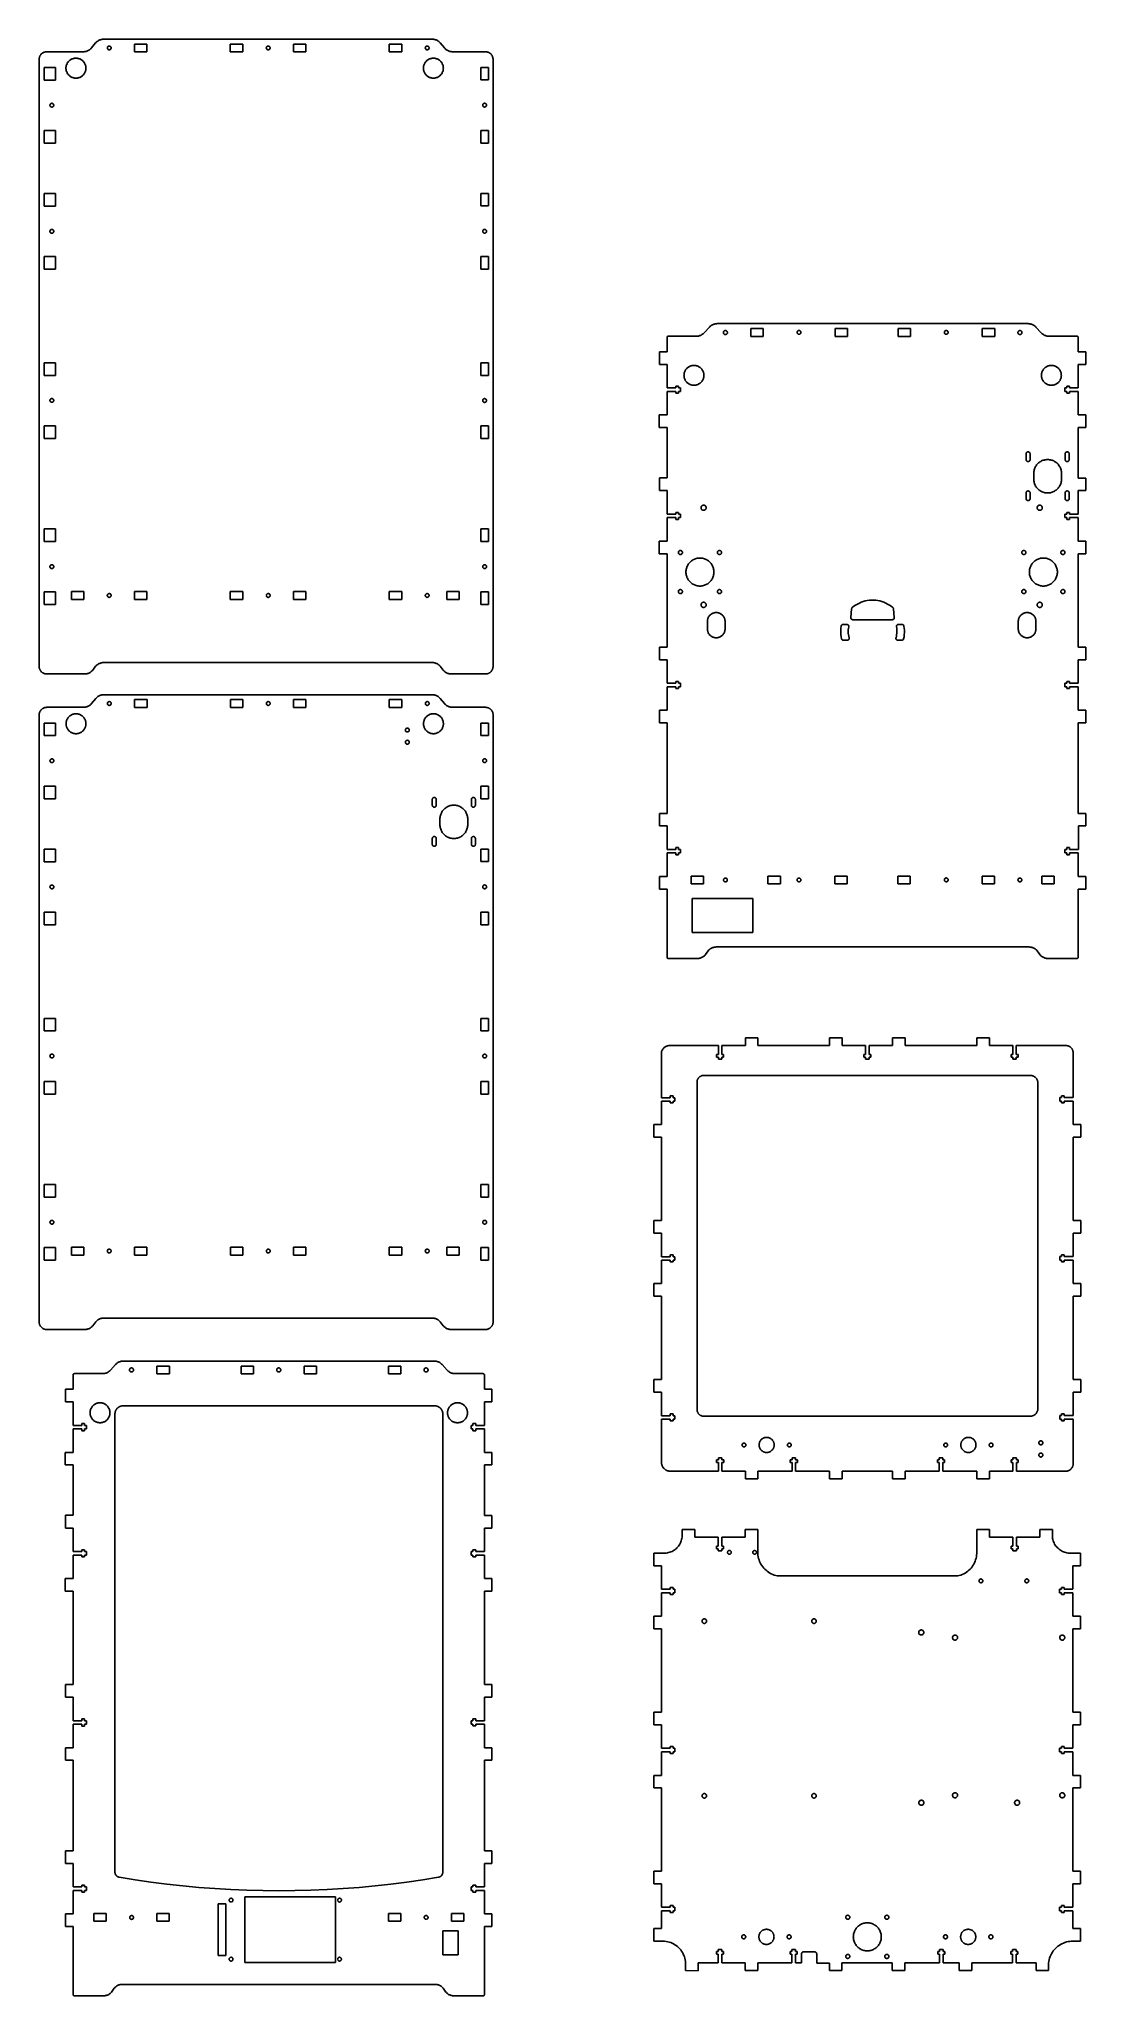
# Model space of a CAD drawing. Header units: metres. Extents: x -1 to 830, y 0 to 1551.
import ezdxf

# ---------------------------------------------------------------- set-up
doc = ezdxf.new("R2010")
doc.units = ezdxf.units.M

msp = doc.modelspace()

# ---------------------------------------------------------------- linework, layer by layer
for p, q in [((-0.60449, 1536.14), (-0.64258, 1535.75)), ((-0.54004, 1536.53), (-0.60449, 1536.14)), ((-0.45117, 1536.91), (-0.54004, 1536.53)), ((-0.33691, 1537.29), (-0.45117, 1536.91)), ((-0.19922, 1537.65), (-0.33691, 1537.29)), ((-0.03711, 1538.01), (-0.19922, 1537.65)), ((0.14844, 1538.36), (-0.03711, 1538.01)), ((0.35547, 1538.69), (0.14844, 1538.36)), ((0.58398, 1539.01), (0.35547, 1538.69)), ((0.83301, 1539.31), (0.58398, 1539.01)), ((1.10156, 1539.6), (0.83301, 1539.31)), ((1.38867, 1539.87), (1.10156, 1539.6)), ((1.69238, 1540.12), (1.38867, 1539.87)), ((2.01074, 1540.35), (1.69238, 1540.12)), ((2.34473, 1540.55), (2.01074, 1540.35)), ((2.69043, 1540.74), (2.34473, 1540.55)), ((3.04883, 1540.9), (2.69043, 1540.74)), ((3.41602, 1541.04), (3.04883, 1540.9)), ((3.79199, 1541.15), (3.41602, 1541.04)), ((4.17383, 1541.24), (3.79199, 1541.15)), ((4.56152, 1541.31), (4.17383, 1541.24)), ((4.95215, 1541.34), (4.56152, 1541.31)), ((5.34473, 1541.36), (4.95215, 1541.34)), ((34.3809, 1541.36), (5.34473, 1541.36)), ((26.0049, 1535.84), (26.5, 1535.99)), ((26.5, 1535.99), (27.0029, 1536.11)), ((27.0029, 1536.11), (27.5137, 1536.19)), ((27.5137, 1536.19), (28.0273, 1536.24)), ((28.0273, 1536.24), (28.5449, 1536.26)), ((28.5449, 1536.26), (29.0615, 1536.24)), ((29.0615, 1536.24), (29.5752, 1536.19)), ((29.5752, 1536.19), (30.0859, 1536.11)), ((30.0859, 1536.11), (30.5889, 1535.99)), ((30.5889, 1535.99), (31.084, 1535.84)), ((34.9512, 1541.38), (34.3809, 1541.36)), ((35.5186, 1541.43), (34.9512, 1541.38)), ((36.0811, 1541.53), (35.5186, 1541.43)), ((36.6357, 1541.66), (36.0811, 1541.53)), ((37.1807, 1541.83), (36.6357, 1541.66)), ((37.7129, 1542.04), (37.1807, 1541.83)), ((38.2295, 1542.28), (37.7129, 1542.04)), ((38.7295, 1542.55), (38.2295, 1542.28)), ((39.209, 1542.86), (38.7295, 1542.55)), ((39.668, 1543.2), (39.209, 1542.86)), ((40.1025, 1543.57), (39.668, 1543.2)), ((40.5107, 1543.97), (40.1025, 1543.57)), ((40.8926, 1544.39), (40.5107, 1543.97)), ((44.1885, 1548.32), (40.8926, 1544.39)), ((44.5693, 1548.75), (44.1885, 1548.32)), ((44.9775, 1549.14), (44.5693, 1548.75)), ((45.4121, 1549.51), (44.9775, 1549.14)), ((45.8711, 1549.85), (45.4121, 1549.51)), ((46.3506, 1550.16), (45.8711, 1549.85)), ((46.8506, 1550.44), (46.3506, 1550.16)), ((47.3682, 1550.68), (46.8506, 1550.44)), ((47.8994, 1550.88), (47.3682, 1550.68)), ((48.4443, 1551.05), (47.8994, 1550.88)), ((48.999, 1551.19), (48.4443, 1551.05)), ((49.5615, 1551.28), (48.999, 1551.19)), ((50.1289, 1551.34), (49.5615, 1551.28)), ((50.6992, 1551.36), (50.1289, 1551.34)), ((310.989, 1551.36), (50.6992, 1551.36)), ((53.457, 1544.39), (53.46, 1544.49)), ((53.46, 1544.3), (53.457, 1544.39)), ((53.46, 1544.49), (53.4697, 1544.59)), ((53.4697, 1544.2), (53.46, 1544.3)), ((53.4697, 1544.59), (53.4854, 1544.69)), ((53.4854, 1544.1), (53.4697, 1544.2)), ((53.4854, 1544.69), (53.5078, 1544.78)), ((53.5078, 1544.01), (53.4854, 1544.1)), ((53.5078, 1544.78), (53.5361, 1544.88)), ((53.5361, 1543.91), (53.5078, 1544.01)), ((53.5361, 1544.88), (53.5713, 1544.97)), ((53.5713, 1543.82), (53.5361, 1543.91)), ((53.5713, 1544.97), (53.6113, 1545.06)), ((53.6113, 1543.73), (53.5713, 1543.82)), ((53.6113, 1545.06), (53.6582, 1545.14)), ((53.6582, 1543.64), (53.6113, 1543.73)), ((53.6582, 1545.14), (53.71, 1545.23)), ((53.71, 1543.56), (53.6582, 1543.64)), ((53.71, 1545.23), (53.7666, 1545.31)), ((53.7666, 1543.48), (53.71, 1543.56)), ((53.7666, 1545.31), (53.8291, 1545.38)), ((53.8291, 1543.41), (53.7666, 1543.48)), ((53.8291, 1545.38), (53.8965, 1545.46)), ((53.8965, 1543.33), (53.8291, 1543.41)), ((53.8965, 1545.46), (53.9678, 1545.52)), ((53.9678, 1543.27), (53.8965, 1543.33)), ((53.9678, 1545.52), (54.0439, 1545.58)), ((54.0439, 1543.21), (53.9678, 1543.27)), ((54.0439, 1545.58), (54.123, 1545.64)), ((54.123, 1543.15), (54.0439, 1543.21)), ((54.123, 1545.64), (54.207, 1545.69)), ((54.207, 1543.1), (54.123, 1543.15)), ((54.207, 1545.69), (54.293, 1545.74)), ((54.293, 1543.05), (54.207, 1543.1)), ((54.293, 1545.74), (54.3828, 1545.78)), ((54.3828, 1543.01), (54.293, 1543.05)), ((54.3828, 1545.78), (54.4746, 1545.82)), ((54.4746, 1542.97), (54.3828, 1543.01)), ((54.4746, 1545.82), (54.5684, 1545.84)), ((54.5684, 1542.95), (54.4746, 1542.97)), ((54.5684, 1545.84), (54.6641, 1545.87)), ((54.6641, 1542.92), (54.5684, 1542.95)), ((54.6641, 1545.87), (54.7607, 1545.88)), ((54.7607, 1542.91), (54.6641, 1542.92)), ((54.7607, 1545.88), (54.8584, 1545.89)), ((54.8584, 1542.9), (54.7607, 1542.91)), ((54.8584, 1545.89), (55.0547, 1545.89)), ((54.957, 1542.89), (54.8584, 1542.9)), ((55.0547, 1542.9), (54.957, 1542.89)), ((55.0547, 1545.89), (55.1523, 1545.88)), ((55.1523, 1542.91), (55.0547, 1542.9)), ((55.1523, 1545.88), (55.249, 1545.87)), ((55.249, 1542.92), (55.1523, 1542.91)), ((55.249, 1545.87), (55.3447, 1545.84)), ((55.3447, 1542.95), (55.249, 1542.92)), ((55.3447, 1545.84), (55.4395, 1545.82)), ((55.4395, 1542.97), (55.3447, 1542.95)), ((55.4395, 1545.82), (55.5312, 1545.78)), ((55.5312, 1543.01), (55.4395, 1542.97)), ((55.5312, 1545.78), (55.6201, 1545.74)), ((55.6201, 1543.05), (55.5312, 1543.01)), ((55.6201, 1545.74), (55.707, 1545.69)), ((55.707, 1543.1), (55.6201, 1543.05)), ((55.707, 1545.69), (55.79, 1545.64)), ((55.79, 1543.15), (55.707, 1543.1)), ((55.79, 1545.64), (55.8701, 1545.58)), ((55.8701, 1543.21), (55.79, 1543.15)), ((55.8701, 1545.58), (55.9463, 1545.52)), ((55.9463, 1543.27), (55.8701, 1543.21)), ((55.9463, 1545.52), (56.0176, 1545.46)), ((56.0176, 1543.33), (55.9463, 1543.27)), ((56.0176, 1545.46), (56.085, 1545.38)), ((56.085, 1543.41), (56.0176, 1543.33)), ((56.085, 1545.38), (56.1465, 1545.31)), ((56.1465, 1543.48), (56.085, 1543.41)), ((56.1465, 1545.31), (56.2041, 1545.23)), ((56.2041, 1543.56), (56.1465, 1543.48)), ((56.2041, 1545.23), (56.2559, 1545.14)), ((56.2559, 1543.64), (56.2041, 1543.56)), ((56.2559, 1545.14), (56.3018, 1545.06)), ((56.3018, 1543.73), (56.2559, 1543.64)), ((56.3018, 1545.06), (56.3428, 1544.97)), ((56.3428, 1543.82), (56.3018, 1543.73)), ((56.3428, 1544.97), (56.377, 1544.88)), ((56.377, 1543.91), (56.3428, 1543.82)), ((56.377, 1544.88), (56.4053, 1544.78)), ((56.4053, 1544.01), (56.377, 1543.91)), ((56.4053, 1544.78), (56.4277, 1544.69)), ((56.4277, 1544.1), (56.4053, 1544.01)), ((56.4277, 1544.69), (56.4443, 1544.59)), ((56.4443, 1544.2), (56.4277, 1544.1)), ((56.4443, 1544.59), (56.4531, 1544.49)), ((56.4531, 1544.3), (56.4443, 1544.2)), ((56.4531, 1544.49), (56.457, 1544.39)), ((56.457, 1544.39), (56.4531, 1544.3)), ((74.9014, 1541.24), (74.9014, 1547.44)), ((74.9014, 1547.44), (84.874, 1547.44)), ((84.874, 1541.24), (74.9014, 1541.24)), ((84.874, 1547.44), (84.874, 1541.24)), ((150.976, 1541.24), (150.976, 1547.44)), ((150.976, 1547.44), (160.947, 1547.44)), ((160.947, 1541.24), (150.976, 1541.24)), ((160.947, 1547.44), (160.947, 1541.24)), ((179.525, 1544.39), (179.528, 1544.49)), ((179.528, 1544.3), (179.525, 1544.39)), ((179.528, 1544.49), (179.538, 1544.59)), ((179.538, 1544.2), (179.528, 1544.3)), ((179.538, 1544.59), (179.555, 1544.69)), ((179.555, 1544.1), (179.538, 1544.2)), ((179.555, 1544.69), (179.577, 1544.78)), ((179.577, 1544.01), (179.555, 1544.1)), ((179.577, 1544.78), (179.605, 1544.88)), ((179.605, 1543.91), (179.577, 1544.01)), ((179.605, 1544.88), (179.64, 1544.97)), ((179.64, 1543.82), (179.605, 1543.91)), ((179.64, 1544.97), (179.681, 1545.06)), ((179.681, 1543.73), (179.64, 1543.82)), ((179.681, 1545.06), (179.727, 1545.14)), ((179.727, 1543.64), (179.681, 1543.73)), ((179.727, 1545.14), (179.778, 1545.23)), ((179.778, 1543.56), (179.727, 1543.64)), ((179.778, 1545.23), (179.836, 1545.31)), ((179.836, 1543.48), (179.778, 1543.56)), ((179.836, 1545.31), (179.897, 1545.38)), ((179.897, 1543.41), (179.836, 1543.48)), ((179.897, 1545.38), (179.965, 1545.46)), ((179.965, 1543.33), (179.897, 1543.41)), ((179.965, 1545.46), (180.036, 1545.52)), ((180.036, 1543.27), (179.965, 1543.33)), ((180.036, 1545.52), (180.112, 1545.58)), ((180.112, 1543.21), (180.036, 1543.27)), ((180.112, 1545.58), (180.192, 1545.64)), ((180.192, 1543.15), (180.112, 1543.21)), ((180.192, 1545.64), (180.275, 1545.69)), ((180.275, 1543.1), (180.192, 1543.15)), ((180.275, 1545.69), (180.362, 1545.74)), ((180.362, 1543.05), (180.275, 1543.1)), ((180.362, 1545.74), (180.451, 1545.78)), ((180.451, 1543.01), (180.362, 1543.05)), ((180.451, 1545.78), (180.543, 1545.82)), ((180.543, 1542.97), (180.451, 1543.01)), ((180.543, 1545.82), (180.638, 1545.84)), ((180.638, 1542.95), (180.543, 1542.97)), ((180.638, 1545.84), (180.733, 1545.87)), ((180.733, 1542.92), (180.638, 1542.95)), ((180.733, 1545.87), (180.83, 1545.88)), ((180.83, 1542.91), (180.733, 1542.92)), ((180.83, 1545.88), (180.928, 1545.89)), ((180.928, 1542.9), (180.83, 1542.91)), ((180.928, 1545.89), (181.124, 1545.89)), ((181.025, 1542.89), (180.928, 1542.9)), ((181.124, 1542.9), (181.025, 1542.89)), ((181.124, 1545.89), (181.222, 1545.88)), ((181.222, 1542.91), (181.124, 1542.9)), ((181.222, 1545.88), (181.318, 1545.87)), ((181.318, 1542.92), (181.222, 1542.91)), ((181.318, 1545.87), (181.414, 1545.84)), ((181.414, 1542.95), (181.318, 1542.92)), ((181.414, 1545.84), (181.508, 1545.82)), ((181.508, 1542.97), (181.414, 1542.95)), ((181.508, 1545.82), (181.6, 1545.78)), ((181.6, 1543.01), (181.508, 1542.97)), ((181.6, 1545.78), (181.689, 1545.74)), ((181.689, 1543.05), (181.6, 1543.01)), ((181.689, 1545.74), (181.775, 1545.69)), ((181.775, 1543.1), (181.689, 1543.05)), ((181.775, 1545.69), (181.859, 1545.64)), ((181.859, 1543.15), (181.775, 1543.1)), ((181.859, 1545.64), (181.938, 1545.58)), ((181.938, 1543.21), (181.859, 1543.15)), ((181.938, 1545.58), (182.015, 1545.52)), ((182.015, 1543.27), (181.938, 1543.21)), ((182.015, 1545.52), (182.086, 1545.46)), ((182.086, 1543.33), (182.015, 1543.27)), ((182.086, 1545.46), (182.153, 1545.38)), ((182.153, 1543.41), (182.086, 1543.33)), ((182.153, 1545.38), (182.216, 1545.31)), ((182.216, 1543.48), (182.153, 1543.41)), ((182.216, 1545.31), (182.272, 1545.23)), ((182.272, 1543.56), (182.216, 1543.48)), ((182.272, 1545.23), (182.324, 1545.14)), ((182.324, 1543.64), (182.272, 1543.56)), ((182.324, 1545.14), (182.371, 1545.06)), ((182.371, 1543.73), (182.324, 1543.64)), ((182.371, 1545.06), (182.411, 1544.97)), ((182.411, 1543.82), (182.371, 1543.73)), ((182.411, 1544.97), (182.446, 1544.88)), ((182.446, 1543.91), (182.411, 1543.82)), ((182.446, 1544.88), (182.475, 1544.78)), ((182.475, 1544.01), (182.446, 1543.91)), ((182.475, 1544.78), (182.497, 1544.69)), ((182.497, 1544.1), (182.475, 1544.01)), ((182.497, 1544.69), (182.513, 1544.59)), ((182.513, 1544.2), (182.497, 1544.1)), ((182.513, 1544.59), (182.522, 1544.49)), ((182.522, 1544.3), (182.513, 1544.2)), ((182.522, 1544.49), (182.525, 1544.39)), ((182.525, 1544.39), (182.522, 1544.3)), ((200.971, 1541.24), (200.971, 1547.44)), ((200.971, 1547.44), (210.947, 1547.44)), ((210.947, 1541.24), (200.971, 1541.24)), ((210.947, 1547.44), (210.947, 1541.24)), ((277.045, 1547.44), (286.845, 1547.46)), ((277.045, 1541.24), (277.045, 1547.44)), ((286.845, 1541.26), (277.045, 1541.24)), ((286.845, 1547.46), (287.045, 1547.44)), ((287.045, 1541.24), (286.845, 1541.26)), ((287.045, 1547.44), (287.045, 1541.24)), ((305.63, 1544.39), (305.633, 1544.49)), ((305.633, 1544.3), (305.63, 1544.39)), ((305.633, 1544.49), (305.643, 1544.59)), ((305.643, 1544.2), (305.633, 1544.3)), ((305.643, 1544.59), (305.658, 1544.69)), ((305.658, 1544.1), (305.643, 1544.2)), ((305.658, 1544.69), (305.681, 1544.78)), ((305.681, 1544.01), (305.658, 1544.1)), ((305.681, 1544.78), (305.709, 1544.88)), ((305.709, 1543.91), (305.681, 1544.01)), ((305.709, 1544.88), (305.744, 1544.97)), ((305.744, 1543.82), (305.709, 1543.91)), ((305.744, 1544.97), (305.784, 1545.06)), ((305.784, 1543.73), (305.744, 1543.82)), ((305.784, 1545.06), (305.83, 1545.14)), ((305.83, 1543.64), (305.784, 1543.73)), ((305.83, 1545.14), (305.883, 1545.23)), ((305.883, 1543.56), (305.83, 1543.64)), ((305.883, 1545.23), (305.939, 1545.31)), ((305.939, 1543.48), (305.883, 1543.56)), ((305.939, 1545.31), (306.002, 1545.38)), ((306.002, 1543.41), (305.939, 1543.48)), ((306.002, 1545.38), (306.069, 1545.46)), ((306.069, 1543.33), (306.002, 1543.41)), ((306.069, 1545.46), (306.141, 1545.52)), ((306.141, 1543.27), (306.069, 1543.33)), ((306.141, 1545.52), (306.217, 1545.58)), ((306.217, 1543.21), (306.141, 1543.27)), ((306.217, 1545.58), (306.296, 1545.64)), ((306.296, 1543.15), (306.217, 1543.21)), ((306.296, 1545.64), (306.38, 1545.69)), ((306.38, 1543.1), (306.296, 1543.15)), ((306.38, 1545.69), (306.466, 1545.74)), ((306.466, 1543.05), (306.38, 1543.1)), ((306.466, 1545.74), (306.556, 1545.78)), ((306.556, 1543.01), (306.466, 1543.05)), ((306.556, 1545.78), (306.647, 1545.82)), ((306.647, 1542.97), (306.556, 1543.01)), ((306.647, 1545.82), (306.741, 1545.84)), ((306.741, 1542.95), (306.647, 1542.97)), ((306.741, 1545.84), (306.837, 1545.87)), ((306.837, 1542.92), (306.741, 1542.95)), ((306.837, 1545.87), (306.934, 1545.88)), ((306.934, 1542.91), (306.837, 1542.92)), ((306.934, 1545.88), (307.031, 1545.89)), ((307.031, 1542.9), (306.934, 1542.91)), ((307.031, 1545.89), (307.228, 1545.89)), ((307.13, 1542.89), (307.031, 1542.9)), ((307.228, 1542.9), (307.13, 1542.89)), ((307.228, 1545.89), (307.325, 1545.88)), ((307.325, 1542.91), (307.228, 1542.9)), ((307.325, 1545.88), (307.422, 1545.87)), ((307.422, 1542.92), (307.325, 1542.91)), ((307.422, 1545.87), (307.518, 1545.84)), ((307.518, 1542.95), (307.422, 1542.92)), ((307.518, 1545.84), (307.611, 1545.82)), ((307.611, 1542.97), (307.518, 1542.95)), ((307.611, 1545.82), (307.703, 1545.78)), ((307.703, 1543.01), (307.611, 1542.97)), ((307.703, 1545.78), (307.793, 1545.74)), ((307.793, 1543.05), (307.703, 1543.01)), ((307.793, 1545.74), (307.88, 1545.69)), ((307.88, 1543.1), (307.793, 1543.05)), ((307.88, 1545.69), (307.963, 1545.64)), ((307.963, 1543.15), (307.88, 1543.1)), ((307.963, 1545.64), (308.043, 1545.58)), ((308.043, 1543.21), (307.963, 1543.15)), ((308.043, 1545.58), (308.118, 1545.52)), ((308.118, 1543.27), (308.043, 1543.21)), ((308.118, 1545.52), (308.19, 1545.46)), ((308.19, 1543.33), (308.118, 1543.27)), ((308.19, 1545.46), (308.258, 1545.38)), ((308.258, 1543.41), (308.19, 1543.33)), ((308.258, 1545.38), (308.319, 1545.31)), ((308.319, 1543.48), (308.258, 1543.41)), ((308.319, 1545.31), (308.377, 1545.23)), ((308.377, 1543.56), (308.319, 1543.48)), ((308.377, 1545.23), (308.429, 1545.14)), ((308.429, 1543.64), (308.377, 1543.56)), ((308.429, 1545.14), (308.475, 1545.06)), ((308.475, 1543.73), (308.429, 1543.64)), ((308.475, 1545.06), (308.516, 1544.97)), ((308.516, 1543.82), (308.475, 1543.73)), ((308.516, 1544.97), (308.55, 1544.88)), ((308.55, 1543.91), (308.516, 1543.82)), ((308.55, 1544.88), (308.578, 1544.78)), ((308.578, 1544.01), (308.55, 1543.91)), ((308.578, 1544.78), (308.601, 1544.69)), ((308.601, 1544.1), (308.578, 1544.01)), ((308.601, 1544.69), (308.617, 1544.59)), ((308.617, 1544.2), (308.601, 1544.1)), ((308.617, 1544.59), (308.626, 1544.49)), ((308.626, 1544.3), (308.617, 1544.2)), ((308.626, 1544.49), (308.63, 1544.39)), ((308.63, 1544.39), (308.626, 1544.3)), ((309.505, 1535.84), (310, 1535.99)), ((310, 1535.99), (310.503, 1536.11)), ((310.503, 1536.11), (311.014, 1536.19)), ((311.56, 1551.34), (310.989, 1551.36)), ((311.014, 1536.19), (311.527, 1536.24)), ((311.527, 1536.24), (312.045, 1536.26)), ((312.127, 1551.28), (311.56, 1551.34)), ((312.045, 1536.26), (312.562, 1536.24)), ((312.689, 1551.19), (312.127, 1551.28)), ((312.562, 1536.24), (313.075, 1536.19)), ((313.244, 1551.05), (312.689, 1551.19)), ((313.075, 1536.19), (313.586, 1536.11)), ((313.789, 1550.88), (313.244, 1551.05)), ((313.586, 1536.11), (314.089, 1535.99)), ((314.321, 1550.68), (313.789, 1550.88)), ((314.089, 1535.99), (314.584, 1535.84)), ((314.838, 1550.44), (314.321, 1550.68)), ((315.338, 1550.16), (314.838, 1550.44)), ((315.818, 1549.85), (315.338, 1550.16)), ((316.276, 1549.51), (315.818, 1549.85)), ((316.711, 1549.14), (316.276, 1549.51)), ((317.12, 1548.75), (316.711, 1549.14)), ((317.501, 1548.32), (317.12, 1548.75)), ((320.797, 1544.39), (317.501, 1548.32)), ((321.178, 1543.97), (320.797, 1544.39)), ((321.587, 1543.57), (321.178, 1543.97)), ((322.021, 1543.2), (321.587, 1543.57)), ((322.479, 1542.86), (322.021, 1543.2)), ((322.96, 1542.55), (322.479, 1542.86)), ((323.459, 1542.28), (322.96, 1542.55)), ((323.977, 1542.04), (323.459, 1542.28)), ((324.509, 1541.83), (323.977, 1542.04)), ((325.053, 1541.66), (324.509, 1541.83)), ((325.607, 1541.53), (325.053, 1541.66)), ((326.17, 1541.43), (325.607, 1541.53)), ((326.738, 1541.38), (326.17, 1541.43)), ((327.308, 1541.36), (326.738, 1541.38)), ((353.345, 1541.36), (327.308, 1541.36)), ((353.737, 1541.34), (353.345, 1541.36)), ((354.128, 1541.31), (353.737, 1541.34)), ((354.515, 1541.24), (354.128, 1541.31)), ((354.897, 1541.15), (354.515, 1541.24)), ((355.273, 1541.04), (354.897, 1541.15)), ((355.641, 1540.9), (355.273, 1541.04)), ((355.998, 1540.74), (355.641, 1540.9)), ((356.345, 1540.55), (355.998, 1540.74)), ((356.678, 1540.35), (356.345, 1540.55)), ((356.997, 1540.12), (356.678, 1540.35)), ((357.301, 1539.87), (356.997, 1540.12)), ((357.587, 1539.6), (357.301, 1539.87)), ((357.855, 1539.31), (357.587, 1539.6)), ((358.104, 1539.01), (357.855, 1539.31)), ((358.333, 1538.69), (358.104, 1539.01)), ((358.541, 1538.36), (358.333, 1538.69)), ((358.726, 1538.01), (358.541, 1538.36)), ((358.888, 1537.65), (358.726, 1538.01)), ((359.026, 1537.29), (358.888, 1537.65)), ((359.14, 1536.91), (359.026, 1537.29)), ((359.229, 1536.53), (359.14, 1536.91)), ((359.293, 1536.14), (359.229, 1536.53)), ((359.332, 1535.75), (359.293, 1536.14)), ((-0.64258, 1535.75), (-0.65527, 1535.36)), ((-0.65527, 1535.36), (-0.65527, 1054.05)), ((3.32227, 1518.93), (3.32227, 1528.93)), ((3.32227, 1528.93), (12.2285, 1528.93)), ((12.2285, 1528.93), (12.2285, 1518.93)), ((20.6445, 1528.36), (20.6611, 1528.87)), ((20.6611, 1527.84), (20.6445, 1528.36)), ((20.6611, 1528.87), (20.7119, 1529.39)), ((20.7119, 1527.33), (20.6611, 1527.84)), ((20.7119, 1529.39), (20.7959, 1529.9)), ((20.7959, 1526.82), (20.7119, 1527.33)), ((20.7959, 1529.9), (20.9141, 1530.4)), ((20.9141, 1526.31), (20.7959, 1526.82)), ((20.9141, 1530.4), (21.0635, 1530.9)), ((21.0635, 1525.82), (20.9141, 1526.31)), ((21.0635, 1530.9), (21.2461, 1531.38)), ((21.2461, 1525.33), (21.0635, 1525.82)), ((21.2461, 1531.38), (21.459, 1531.85)), ((21.459, 1524.86), (21.2461, 1525.33)), ((21.459, 1531.85), (21.7031, 1532.31)), ((21.7031, 1524.41), (21.459, 1524.86)), ((21.7031, 1532.31), (21.9756, 1532.75)), ((21.9756, 1523.97), (21.7031, 1524.41)), ((21.9756, 1532.75), (22.2773, 1533.17)), ((22.2773, 1523.55), (21.9756, 1523.97)), ((22.2773, 1533.17), (22.6045, 1533.57)), ((22.6045, 1523.15), (22.2773, 1523.55)), ((22.6045, 1533.57), (22.958, 1533.94)), ((22.958, 1522.77), (22.6045, 1523.15)), ((22.958, 1533.94), (23.3359, 1534.3)), ((23.3359, 1522.42), (22.958, 1522.77)), ((23.3359, 1534.3), (23.7354, 1534.62)), ((23.7354, 1522.09), (23.3359, 1522.42)), ((23.7354, 1534.62), (24.1553, 1534.93)), ((24.1553, 1521.79), (23.7354, 1522.09)), ((24.1553, 1534.93), (24.5947, 1535.2)), ((24.5947, 1521.52), (24.1553, 1521.79)), ((24.5947, 1535.2), (25.0508, 1535.44)), ((25.0508, 1521.27), (24.5947, 1521.52)), ((25.0508, 1535.44), (25.5215, 1535.66)), ((25.5215, 1521.06), (25.0508, 1521.27)), ((25.5215, 1535.66), (26.0049, 1535.84)), ((26.0049, 1520.88), (25.5215, 1521.06)), ((26.5, 1520.73), (26.0049, 1520.88)), ((27.0029, 1520.61), (26.5, 1520.73)), ((27.5137, 1520.53), (27.0029, 1520.61)), ((28.0273, 1520.47), (27.5137, 1520.53)), ((28.5449, 1520.46), (28.0273, 1520.47)), ((29.0615, 1520.47), (28.5449, 1520.46)), ((29.5752, 1520.53), (29.0615, 1520.47)), ((30.0859, 1520.61), (29.5752, 1520.53)), ((30.5889, 1520.73), (30.0859, 1520.61)), ((31.084, 1520.88), (30.5889, 1520.73)), ((31.084, 1535.84), (31.5674, 1535.66)), ((31.5674, 1521.06), (31.084, 1520.88)), ((31.5674, 1535.66), (32.0381, 1535.44)), ((32.0381, 1521.27), (31.5674, 1521.06)), ((32.0381, 1535.44), (32.4941, 1535.2)), ((32.4941, 1521.52), (32.0381, 1521.27)), ((32.4941, 1535.2), (32.9336, 1534.93)), ((32.9336, 1521.79), (32.4941, 1521.52)), ((32.9336, 1534.93), (33.3535, 1534.62)), ((33.3535, 1522.09), (32.9336, 1521.79)), ((33.3535, 1534.62), (33.7529, 1534.3)), ((33.7529, 1522.42), (33.3535, 1522.09)), ((33.7529, 1534.3), (34.1309, 1533.94)), ((34.1309, 1522.77), (33.7529, 1522.42)), ((34.1309, 1533.94), (34.4844, 1533.57)), ((34.4844, 1523.15), (34.1309, 1522.77)), ((34.4844, 1533.57), (34.8115, 1533.17)), ((34.8115, 1523.55), (34.4844, 1523.15)), ((34.8115, 1533.17), (35.1133, 1532.75)), ((35.1133, 1523.97), (34.8115, 1523.55)), ((35.1133, 1532.75), (35.3857, 1532.31)), ((35.3857, 1524.41), (35.1133, 1523.97)), ((35.3857, 1532.31), (35.6299, 1531.85)), ((35.6299, 1524.86), (35.3857, 1524.41)), ((35.6299, 1531.85), (35.8428, 1531.38)), ((35.8428, 1525.33), (35.6299, 1524.86)), ((35.8428, 1531.38), (36.0254, 1530.9)), ((36.0254, 1525.82), (35.8428, 1525.33)), ((36.0254, 1530.9), (36.1758, 1530.4)), ((36.1758, 1526.31), (36.0254, 1525.82)), ((36.1758, 1530.4), (36.293, 1529.9)), ((36.293, 1526.82), (36.1758, 1526.31)), ((36.293, 1529.9), (36.377, 1529.39)), ((36.377, 1527.33), (36.293, 1526.82)), ((36.377, 1529.39), (36.4277, 1528.87)), ((36.4277, 1527.84), (36.377, 1527.33)), ((36.4277, 1528.87), (36.4443, 1528.36)), ((36.4443, 1528.36), (36.4277, 1527.84)), ((304.145, 1528.36), (304.161, 1528.87)), ((304.161, 1527.84), (304.145, 1528.36)), ((304.161, 1528.87), (304.212, 1529.39)), ((304.212, 1527.33), (304.161, 1527.84)), ((304.212, 1529.39), (304.296, 1529.9)), ((304.296, 1526.82), (304.212, 1527.33)), ((304.296, 1529.9), (304.414, 1530.4)), ((304.414, 1526.31), (304.296, 1526.82)), ((304.414, 1530.4), (304.563, 1530.9)), ((304.563, 1525.82), (304.414, 1526.31)), ((304.563, 1530.9), (304.746, 1531.38)), ((304.746, 1525.33), (304.563, 1525.82)), ((304.746, 1531.38), (304.959, 1531.85)), ((304.959, 1524.86), (304.746, 1525.33)), ((304.959, 1531.85), (305.203, 1532.31)), ((305.203, 1524.41), (304.959, 1524.86)), ((305.203, 1532.31), (305.476, 1532.75)), ((305.476, 1523.97), (305.203, 1524.41)), ((305.476, 1532.75), (305.777, 1533.17)), ((305.777, 1523.55), (305.476, 1523.97)), ((305.777, 1533.17), (306.104, 1533.57)), ((306.104, 1523.15), (305.777, 1523.55)), ((306.104, 1533.57), (306.458, 1533.94)), ((306.458, 1522.77), (306.104, 1523.15)), ((306.458, 1533.94), (306.836, 1534.3)), ((306.836, 1522.42), (306.458, 1522.77)), ((306.836, 1534.3), (307.235, 1534.62)), ((307.235, 1522.09), (306.836, 1522.42)), ((307.235, 1534.62), (307.655, 1534.93)), ((307.655, 1521.79), (307.235, 1522.09)), ((307.655, 1534.93), (308.095, 1535.2)), ((308.095, 1521.52), (307.655, 1521.79)), ((308.095, 1535.2), (308.551, 1535.44)), ((308.551, 1521.27), (308.095, 1521.52)), ((308.551, 1535.44), (309.021, 1535.66)), ((309.021, 1521.06), (308.551, 1521.27)), ((309.021, 1535.66), (309.505, 1535.84)), ((309.505, 1520.88), (309.021, 1521.06)), ((310, 1520.73), (309.505, 1520.88)), ((310.503, 1520.61), (310, 1520.73)), ((311.014, 1520.53), (310.503, 1520.61)), ((311.527, 1520.47), (311.014, 1520.53)), ((312.045, 1520.46), (311.527, 1520.47)), ((312.562, 1520.47), (312.045, 1520.46)), ((313.075, 1520.53), (312.562, 1520.47)), ((313.586, 1520.61), (313.075, 1520.53)), ((314.089, 1520.73), (313.586, 1520.61)), ((314.584, 1520.88), (314.089, 1520.73)), ((314.584, 1535.84), (315.067, 1535.66)), ((315.067, 1521.06), (314.584, 1520.88)), ((315.067, 1535.66), (315.538, 1535.44)), ((315.538, 1521.27), (315.067, 1521.06)), ((315.538, 1535.44), (315.994, 1535.2)), ((315.994, 1521.52), (315.538, 1521.27)), ((315.994, 1535.2), (316.434, 1534.93)), ((316.434, 1521.79), (315.994, 1521.52)), ((316.434, 1534.93), (316.854, 1534.62)), ((316.854, 1522.09), (316.434, 1521.79)), ((316.854, 1534.62), (317.253, 1534.3)), ((317.253, 1522.42), (316.854, 1522.09)), ((317.253, 1534.3), (317.631, 1533.94)), ((317.631, 1522.77), (317.253, 1522.42)), ((317.631, 1533.94), (317.984, 1533.57)), ((317.984, 1523.15), (317.631, 1522.77)), ((317.984, 1533.57), (318.312, 1533.17)), ((318.312, 1523.55), (317.984, 1523.15)), ((318.312, 1533.17), (318.613, 1532.75)), ((318.613, 1523.97), (318.312, 1523.55)), ((318.613, 1532.75), (318.886, 1532.31)), ((318.886, 1524.41), (318.613, 1523.97)), ((318.886, 1532.31), (319.13, 1531.85)), ((319.13, 1524.86), (318.886, 1524.41)), ((319.13, 1531.85), (319.343, 1531.38)), ((319.343, 1525.33), (319.13, 1524.86)), ((319.343, 1531.38), (319.525, 1530.9)), ((319.525, 1525.82), (319.343, 1525.33)), ((319.525, 1530.9), (319.676, 1530.4)), ((319.676, 1526.31), (319.525, 1525.82)), ((319.676, 1530.4), (319.793, 1529.9)), ((319.793, 1526.82), (319.676, 1526.31)), ((319.793, 1529.9), (319.877, 1529.39)), ((319.877, 1527.33), (319.793, 1526.82)), ((319.877, 1529.39), (319.928, 1528.87)), ((319.928, 1527.84), (319.877, 1527.33)), ((319.928, 1528.87), (319.944, 1528.36)), ((319.944, 1528.36), (319.928, 1527.84)), ((349.723, 1519.08), (349.723, 1528.93)), ((349.723, 1528.93), (355.734, 1528.93)), ((355.734, 1528.93), (355.744, 1519.16)), ((359.345, 1535.36), (359.332, 1535.75)), ((359.345, 1054.05), (359.345, 1535.36)), ((12.2285, 1518.93), (3.32227, 1518.93)), ((355.734, 1519.08), (349.723, 1519.08)), ((355.744, 1519.16), (355.734, 1519.08)), ((7.92578, 1498.98), (7.92969, 1499.08)), ((7.92969, 1498.89), (7.92578, 1498.98)), ((7.92969, 1499.08), (7.93848, 1499.18)), ((7.93848, 1498.79), (7.92969, 1498.89)), ((7.93848, 1499.18), (7.95508, 1499.28)), ((7.95508, 1498.69), (7.93848, 1498.79)), ((7.95508, 1499.28), (7.97754, 1499.37)), ((7.97754, 1498.6), (7.95508, 1498.69)), ((7.97754, 1499.37), (8.00586, 1499.47)), ((8.00586, 1498.5), (7.97754, 1498.6)), ((8.00586, 1499.47), (8.04004, 1499.56)), ((8.04004, 1498.41), (8.00586, 1498.5)), ((8.04004, 1499.56), (8.08105, 1499.65)), ((8.08105, 1498.32), (8.04004, 1498.41)), ((8.08105, 1499.65), (8.12695, 1499.73)), ((8.12695, 1498.23), (8.08105, 1498.32)), ((8.12695, 1499.73), (8.17871, 1499.82)), ((8.17871, 1498.15), (8.12695, 1498.23)), ((8.17871, 1499.82), (8.23633, 1499.9)), ((8.23633, 1498.07), (8.17871, 1498.15)), ((8.23633, 1499.9), (8.29785, 1499.97)), ((8.29785, 1498), (8.23633, 1498.07)), ((8.29785, 1499.97), (8.36523, 1500.04)), ((8.36523, 1497.92), (8.29785, 1498)), ((8.36523, 1500.04), (8.43652, 1500.11)), ((8.43652, 1497.86), (8.36523, 1497.92)), ((8.43652, 1500.11), (8.5127, 1500.17)), ((8.5127, 1497.79), (8.43652, 1497.86)), ((8.5127, 1500.17), (8.59277, 1500.23)), ((8.59277, 1497.74), (8.5127, 1497.79)), ((8.59277, 1500.23), (8.67578, 1500.28)), ((8.67578, 1497.69), (8.59277, 1497.74)), ((8.67578, 1500.28), (8.7627, 1500.33)), ((8.7627, 1497.64), (8.67578, 1497.69)), ((8.7627, 1500.33), (8.85156, 1500.37)), ((8.85156, 1497.6), (8.7627, 1497.64)), ((8.85156, 1500.37), (8.94434, 1500.41)), ((8.94434, 1497.56), (8.85156, 1497.6)), ((8.94434, 1500.41), (9.03809, 1500.43)), ((9.03809, 1497.54), (8.94434, 1497.56)), ((9.03809, 1500.43), (9.13379, 1500.46)), ((9.13379, 1497.51), (9.03809, 1497.54)), ((9.13379, 1500.46), (9.23047, 1500.47)), ((9.23047, 1497.5), (9.13379, 1497.51)), ((9.23047, 1500.47), (9.32812, 1500.48)), ((9.42578, 1497.48), (9.23047, 1497.5)), ((9.32812, 1500.48), (9.52441, 1500.48)), ((9.52441, 1497.49), (9.42578, 1497.48)), ((9.52441, 1500.48), (9.62207, 1500.47)), ((9.62207, 1497.5), (9.52441, 1497.49)), ((9.62207, 1500.47), (9.71875, 1500.46)), ((9.71875, 1497.51), (9.62207, 1497.5)), ((9.71875, 1500.46), (9.81445, 1500.43)), ((9.81445, 1497.54), (9.71875, 1497.51)), ((9.81445, 1500.43), (9.9082, 1500.41)), ((9.9082, 1497.56), (9.81445, 1497.54)), ((9.9082, 1500.41), (10, 1500.37)), ((10, 1497.6), (9.9082, 1497.56)), ((10, 1500.37), (10.0898, 1500.33)), ((10.0898, 1497.64), (10, 1497.6)), ((10.0898, 1500.33), (10.1758, 1500.28)), ((10.1758, 1497.69), (10.0898, 1497.64)), ((10.1758, 1500.28), (10.2598, 1500.23)), ((10.2598, 1497.74), (10.1758, 1497.69)), ((10.2598, 1500.23), (10.3389, 1500.17)), ((10.3389, 1497.79), (10.2598, 1497.74)), ((10.3389, 1500.17), (10.415, 1500.11)), ((10.415, 1497.86), (10.3389, 1497.79)), ((10.415, 1500.11), (10.4863, 1500.04)), ((10.4863, 1497.92), (10.415, 1497.86)), ((10.4863, 1500.04), (10.5537, 1499.97)), ((10.5537, 1498), (10.4863, 1497.92)), ((10.5537, 1499.97), (10.6162, 1499.9)), ((10.6162, 1498.07), (10.5537, 1498)), ((10.6162, 1499.9), (10.6729, 1499.82)), ((10.6729, 1498.15), (10.6162, 1498.07)), ((10.6729, 1499.82), (10.7246, 1499.73)), ((10.7246, 1498.23), (10.6729, 1498.15)), ((10.7246, 1499.73), (10.7715, 1499.65)), ((10.7715, 1498.32), (10.7246, 1498.23)), ((10.7715, 1499.65), (10.8115, 1499.56)), ((10.8115, 1498.41), (10.7715, 1498.32)), ((10.8115, 1499.56), (10.8467, 1499.47)), ((10.8467, 1498.5), (10.8115, 1498.41)), ((10.8467, 1499.47), (10.875, 1499.37)), ((10.875, 1498.6), (10.8467, 1498.5)), ((10.875, 1499.37), (10.8975, 1499.28)), ((10.8975, 1498.69), (10.875, 1498.6)), ((10.8975, 1499.28), (10.9131, 1499.18)), ((10.9131, 1498.79), (10.8975, 1498.69)), ((10.9131, 1499.18), (10.9229, 1499.08)), ((10.9229, 1498.89), (10.9131, 1498.79)), ((10.9229, 1499.08), (10.9258, 1498.98)), ((10.9258, 1498.98), (10.9229, 1498.89)), ((351.155, 1499.01), (351.158, 1499.11)), ((351.158, 1498.91), (351.155, 1499.01)), ((351.158, 1499.11), (351.168, 1499.21)), ((351.168, 1498.82), (351.158, 1498.91)), ((351.168, 1499.21), (351.184, 1499.3)), ((351.184, 1498.72), (351.168, 1498.82)), ((351.184, 1499.3), (351.206, 1499.4)), ((351.206, 1498.62), (351.184, 1498.72)), ((351.206, 1499.4), (351.234, 1499.49)), ((351.234, 1498.53), (351.206, 1498.62)), ((351.234, 1499.49), (351.27, 1499.59)), ((351.27, 1498.44), (351.234, 1498.53)), ((351.27, 1499.59), (351.31, 1499.68)), ((351.31, 1498.35), (351.27, 1498.44)), ((351.31, 1499.68), (351.356, 1499.76)), ((351.356, 1498.26), (351.31, 1498.35)), ((351.356, 1499.76), (351.408, 1499.85)), ((351.408, 1498.18), (351.356, 1498.26)), ((351.408, 1499.85), (351.465, 1499.92)), ((351.465, 1498.1), (351.408, 1498.18)), ((351.465, 1499.92), (351.527, 1500)), ((351.527, 1498.02), (351.465, 1498.1)), ((351.527, 1500), (351.595, 1500.07)), ((351.595, 1497.95), (351.527, 1498.02)), ((351.595, 1500.07), (351.666, 1500.14)), ((351.666, 1497.88), (351.595, 1497.95)), ((351.666, 1500.14), (351.742, 1500.2)), ((351.742, 1497.82), (351.666, 1497.88)), ((351.742, 1500.2), (351.822, 1500.26)), ((351.822, 1497.76), (351.742, 1497.82)), ((351.822, 1500.26), (351.905, 1500.31)), ((351.905, 1497.71), (351.822, 1497.76)), ((351.905, 1500.31), (351.992, 1500.36)), ((351.992, 1497.67), (351.905, 1497.71)), ((351.992, 1500.36), (352.081, 1500.4)), ((352.081, 1497.63), (351.992, 1497.67)), ((352.081, 1500.4), (352.173, 1500.43)), ((352.173, 1497.59), (352.081, 1497.63)), ((352.173, 1500.43), (352.267, 1500.46)), ((352.267, 1497.56), (352.173, 1497.59)), ((352.267, 1500.46), (352.362, 1500.48)), ((352.362, 1497.54), (352.267, 1497.56)), ((352.362, 1500.48), (352.459, 1500.5)), ((352.459, 1497.52), (352.362, 1497.54)), ((352.459, 1500.5), (352.557, 1500.51)), ((352.557, 1497.52), (352.459, 1497.52)), ((352.557, 1500.51), (352.753, 1500.51)), ((352.655, 1497.51), (352.557, 1497.52)), ((352.753, 1497.52), (352.655, 1497.51)), ((352.753, 1500.51), (352.851, 1500.5)), ((352.851, 1497.52), (352.753, 1497.52)), ((352.851, 1500.5), (352.948, 1500.48)), ((352.948, 1497.54), (352.851, 1497.52)), ((352.948, 1500.48), (353.043, 1500.46)), ((353.043, 1497.56), (352.948, 1497.54)), ((353.043, 1500.46), (353.138, 1500.43)), ((353.138, 1497.59), (353.043, 1497.56)), ((353.138, 1500.43), (353.229, 1500.4)), ((353.229, 1497.63), (353.138, 1497.59)), ((353.229, 1500.4), (353.318, 1500.36)), ((353.318, 1497.67), (353.229, 1497.63)), ((353.318, 1500.36), (353.405, 1500.31)), ((353.405, 1497.71), (353.318, 1497.67)), ((353.405, 1500.31), (353.488, 1500.26)), ((353.488, 1497.76), (353.405, 1497.71)), ((353.488, 1500.26), (353.568, 1500.2)), ((353.568, 1497.82), (353.488, 1497.76)), ((353.568, 1500.2), (353.645, 1500.14)), ((353.645, 1497.88), (353.568, 1497.82)), ((353.645, 1500.14), (353.716, 1500.07)), ((353.716, 1497.95), (353.645, 1497.88)), ((353.716, 1500.07), (353.783, 1500)), ((353.783, 1498.02), (353.716, 1497.95)), ((353.783, 1500), (353.846, 1499.92)), ((353.846, 1498.1), (353.783, 1498.02)), ((353.846, 1499.92), (353.902, 1499.85)), ((353.902, 1498.18), (353.846, 1498.1)), ((353.902, 1499.85), (353.954, 1499.76)), ((353.954, 1498.26), (353.902, 1498.18)), ((353.954, 1499.76), (354.001, 1499.68)), ((354.001, 1498.35), (353.954, 1498.26)), ((354.001, 1499.68), (354.041, 1499.59)), ((354.041, 1498.44), (354.001, 1498.35)), ((354.041, 1499.59), (354.075, 1499.49)), ((354.075, 1498.53), (354.041, 1498.44)), ((354.075, 1499.49), (354.104, 1499.4)), ((354.104, 1498.62), (354.075, 1498.53)), ((354.104, 1499.4), (354.126, 1499.3)), ((354.126, 1498.72), (354.104, 1498.62)), ((354.126, 1499.3), (354.143, 1499.21)), ((354.143, 1498.82), (354.126, 1498.72)), ((354.143, 1499.21), (354.152, 1499.11)), ((354.152, 1498.91), (354.143, 1498.82)), ((354.152, 1499.11), (354.155, 1499.01)), ((354.155, 1499.01), (354.152, 1498.91)), ((3.32227, 1468.93), (3.32227, 1478.93)), ((3.32227, 1478.93), (12.2285, 1478.93)), ((12.2285, 1478.93), (12.2285, 1468.93)), ((349.723, 1468.93), (349.723, 1478.93)), ((349.723, 1478.93), (355.734, 1478.93)), ((355.734, 1478.93), (355.734, 1468.93)), ((12.2285, 1468.93), (3.32227, 1468.93)), ((355.734, 1468.93), (349.723, 1468.93)), ((3.32227, 1418.93), (3.32227, 1428.93)), ((3.32227, 1428.93), (12.2285, 1428.93)), ((12.2285, 1428.93), (12.2285, 1418.93)), ((349.723, 1419.08), (349.723, 1428.93)), ((349.723, 1428.93), (355.734, 1428.93)), ((355.734, 1428.93), (355.744, 1419.16)), ((12.2285, 1418.93), (3.32227, 1418.93)), ((355.734, 1419.08), (349.723, 1419.08)), ((355.744, 1419.16), (355.734, 1419.08)), ((7.92578, 1398.98), (7.92969, 1399.08)), ((7.92969, 1398.89), (7.92578, 1398.98)), ((7.92969, 1399.08), (7.93848, 1399.18)), ((7.93848, 1398.79), (7.92969, 1398.89)), ((7.93848, 1399.18), (7.95508, 1399.28)), ((7.95508, 1398.69), (7.93848, 1398.79)), ((7.95508, 1399.28), (7.97754, 1399.37)), ((7.97754, 1398.6), (7.95508, 1398.69)), ((7.97754, 1399.37), (8.00586, 1399.47)), ((8.00586, 1398.5), (7.97754, 1398.6)), ((8.00586, 1399.47), (8.04004, 1399.56)), ((8.04004, 1398.41), (8.00586, 1398.5)), ((8.04004, 1399.56), (8.08105, 1399.65)), ((8.08105, 1398.32), (8.04004, 1398.41)), ((8.08105, 1399.65), (8.12695, 1399.73)), ((8.12695, 1398.23), (8.08105, 1398.32)), ((8.12695, 1399.73), (8.17871, 1399.82)), ((8.17871, 1398.15), (8.12695, 1398.23)), ((8.17871, 1399.82), (8.23633, 1399.9)), ((8.23633, 1398.07), (8.17871, 1398.15)), ((8.23633, 1399.9), (8.29785, 1399.97)), ((8.29785, 1398), (8.23633, 1398.07)), ((8.29785, 1399.97), (8.36523, 1400.04)), ((8.36523, 1397.92), (8.29785, 1398)), ((8.36523, 1400.04), (8.43652, 1400.11)), ((8.43652, 1397.86), (8.36523, 1397.92)), ((8.43652, 1400.11), (8.5127, 1400.17)), ((8.5127, 1397.79), (8.43652, 1397.86)), ((8.5127, 1400.17), (8.59277, 1400.23)), ((8.59277, 1397.74), (8.5127, 1397.79)), ((8.59277, 1400.23), (8.67578, 1400.28)), ((8.67578, 1397.69), (8.59277, 1397.74)), ((8.67578, 1400.28), (8.7627, 1400.33)), ((8.7627, 1397.64), (8.67578, 1397.69)), ((8.7627, 1400.33), (8.85156, 1400.37)), ((8.85156, 1397.6), (8.7627, 1397.64)), ((8.85156, 1400.37), (8.94434, 1400.41)), ((8.94434, 1397.56), (8.85156, 1397.6)), ((8.94434, 1400.41), (9.03809, 1400.43)), ((9.03809, 1397.54), (8.94434, 1397.56)), ((9.03809, 1400.43), (9.13379, 1400.46)), ((9.13379, 1397.51), (9.03809, 1397.54)), ((9.13379, 1400.46), (9.23047, 1400.47)), ((9.23047, 1397.5), (9.13379, 1397.51)), ((9.23047, 1400.47), (9.32812, 1400.48)), ((9.42578, 1397.48), (9.23047, 1397.5)), ((9.32812, 1400.48), (9.52441, 1400.48)), ((9.52441, 1397.49), (9.42578, 1397.48)), ((9.52441, 1400.48), (9.62207, 1400.47)), ((9.62207, 1397.5), (9.52441, 1397.49)), ((9.62207, 1400.47), (9.71875, 1400.46)), ((9.71875, 1397.51), (9.62207, 1397.5)), ((9.71875, 1400.46), (9.81445, 1400.43)), ((9.81445, 1397.54), (9.71875, 1397.51)), ((9.81445, 1400.43), (9.9082, 1400.41)), ((9.9082, 1397.56), (9.81445, 1397.54)), ((9.9082, 1400.41), (10, 1400.37)), ((10, 1397.6), (9.9082, 1397.56)), ((10, 1400.37), (10.0898, 1400.33)), ((10.0898, 1397.64), (10, 1397.6)), ((10.0898, 1400.33), (10.1758, 1400.28)), ((10.1758, 1397.69), (10.0898, 1397.64)), ((10.1758, 1400.28), (10.2598, 1400.23)), ((10.2598, 1397.74), (10.1758, 1397.69)), ((10.2598, 1400.23), (10.3389, 1400.17)), ((10.3389, 1397.79), (10.2598, 1397.74)), ((10.3389, 1400.17), (10.415, 1400.11)), ((10.415, 1397.86), (10.3389, 1397.79)), ((10.415, 1400.11), (10.4863, 1400.04)), ((10.4863, 1397.92), (10.415, 1397.86)), ((10.4863, 1400.04), (10.5537, 1399.97)), ((10.5537, 1398), (10.4863, 1397.92)), ((10.5537, 1399.97), (10.6162, 1399.9)), ((10.6162, 1398.07), (10.5537, 1398)), ((10.6162, 1399.9), (10.6729, 1399.82)), ((10.6729, 1398.15), (10.6162, 1398.07)), ((10.6729, 1399.82), (10.7246, 1399.73)), ((10.7246, 1398.23), (10.6729, 1398.15)), ((10.7246, 1399.73), (10.7715, 1399.65)), ((10.7715, 1398.32), (10.7246, 1398.23)), ((10.7715, 1399.65), (10.8115, 1399.56)), ((10.8115, 1398.41), (10.7715, 1398.32)), ((10.8115, 1399.56), (10.8467, 1399.47)), ((10.8467, 1398.5), (10.8115, 1398.41)), ((10.8467, 1399.47), (10.875, 1399.37)), ((10.875, 1398.6), (10.8467, 1398.5)), ((10.875, 1399.37), (10.8975, 1399.28)), ((10.8975, 1398.69), (10.875, 1398.6)), ((10.8975, 1399.28), (10.9131, 1399.18)), ((10.9131, 1398.79), (10.8975, 1398.69)), ((10.9131, 1399.18), (10.9229, 1399.08)), ((10.9229, 1398.89), (10.9131, 1398.79)), ((10.9229, 1399.08), (10.9258, 1398.98)), ((10.9258, 1398.98), (10.9229, 1398.89)), ((351.155, 1399.01), (351.158, 1399.11)), ((351.158, 1398.91), (351.155, 1399.01)), ((351.158, 1399.11), (351.168, 1399.21)), ((351.168, 1398.82), (351.158, 1398.91)), ((351.168, 1399.21), (351.184, 1399.3)), ((351.184, 1398.72), (351.168, 1398.82)), ((351.184, 1399.3), (351.206, 1399.4)), ((351.206, 1398.62), (351.184, 1398.72)), ((351.206, 1399.4), (351.234, 1399.49)), ((351.234, 1398.53), (351.206, 1398.62)), ((351.234, 1399.49), (351.27, 1399.59)), ((351.27, 1398.44), (351.234, 1398.53)), ((351.27, 1399.59), (351.31, 1399.68)), ((351.31, 1398.35), (351.27, 1398.44)), ((351.31, 1399.68), (351.356, 1399.76)), ((351.356, 1398.26), (351.31, 1398.35)), ((351.356, 1399.76), (351.408, 1399.85)), ((351.408, 1398.18), (351.356, 1398.26)), ((351.408, 1399.85), (351.465, 1399.92)), ((351.465, 1398.1), (351.408, 1398.18)), ((351.465, 1399.92), (351.527, 1400)), ((351.527, 1398.02), (351.465, 1398.1)), ((351.527, 1400), (351.595, 1400.07)), ((351.595, 1397.95), (351.527, 1398.02)), ((351.595, 1400.07), (351.666, 1400.14)), ((351.666, 1397.88), (351.595, 1397.95)), ((351.666, 1400.14), (351.742, 1400.2)), ((351.742, 1397.82), (351.666, 1397.88)), ((351.742, 1400.2), (351.822, 1400.26)), ((351.822, 1397.76), (351.742, 1397.82)), ((351.822, 1400.26), (351.905, 1400.31)), ((351.905, 1397.71), (351.822, 1397.76)), ((351.905, 1400.31), (351.992, 1400.36)), ((351.992, 1397.67), (351.905, 1397.71)), ((351.992, 1400.36), (352.081, 1400.4)), ((352.081, 1397.63), (351.992, 1397.67)), ((352.081, 1400.4), (352.173, 1400.43)), ((352.173, 1397.59), (352.081, 1397.63)), ((352.173, 1400.43), (352.267, 1400.46)), ((352.267, 1397.56), (352.173, 1397.59)), ((352.267, 1400.46), (352.362, 1400.48)), ((352.362, 1397.54), (352.267, 1397.56)), ((352.362, 1400.48), (352.459, 1400.5)), ((352.459, 1397.52), (352.362, 1397.54)), ((352.459, 1400.5), (352.557, 1400.51)), ((352.557, 1397.52), (352.459, 1397.52)), ((352.557, 1400.51), (352.753, 1400.51)), ((352.655, 1397.51), (352.557, 1397.52)), ((352.753, 1397.52), (352.655, 1397.51)), ((352.753, 1400.51), (352.851, 1400.5)), ((352.851, 1397.52), (352.753, 1397.52)), ((352.851, 1400.5), (352.948, 1400.48)), ((352.948, 1397.54), (352.851, 1397.52)), ((352.948, 1400.48), (353.043, 1400.46)), ((353.043, 1397.56), (352.948, 1397.54)), ((353.043, 1400.46), (353.138, 1400.43)), ((353.138, 1397.59), (353.043, 1397.56)), ((353.138, 1400.43), (353.229, 1400.4)), ((353.229, 1397.63), (353.138, 1397.59)), ((353.229, 1400.4), (353.318, 1400.36)), ((353.318, 1397.67), (353.229, 1397.63)), ((353.318, 1400.36), (353.405, 1400.31)), ((353.405, 1397.71), (353.318, 1397.67)), ((353.405, 1400.31), (353.488, 1400.26)), ((353.488, 1397.76), (353.405, 1397.71)), ((353.488, 1400.26), (353.568, 1400.2)), ((353.568, 1397.82), (353.488, 1397.76)), ((353.568, 1400.2), (353.645, 1400.14)), ((353.645, 1397.88), (353.568, 1397.82)), ((353.645, 1400.14), (353.716, 1400.07)), ((353.716, 1397.95), (353.645, 1397.88)), ((353.716, 1400.07), (353.783, 1400)), ((353.783, 1398.02), (353.716, 1397.95)), ((353.783, 1400), (353.846, 1399.92)), ((353.846, 1398.1), (353.783, 1398.02)), ((353.846, 1399.92), (353.902, 1399.85)), ((353.902, 1398.18), (353.846, 1398.1)), ((353.902, 1399.85), (353.954, 1399.76)), ((353.954, 1398.26), (353.902, 1398.18)), ((353.954, 1399.76), (354.001, 1399.68)), ((354.001, 1398.35), (353.954, 1398.26)), ((354.001, 1399.68), (354.041, 1399.59)), ((354.041, 1398.44), (354.001, 1398.35)), ((354.041, 1399.59), (354.075, 1399.49)), ((354.075, 1398.53), (354.041, 1398.44)), ((354.075, 1399.49), (354.104, 1399.4)), ((354.104, 1398.62), (354.075, 1398.53)), ((354.104, 1399.4), (354.126, 1399.3)), ((354.126, 1398.72), (354.104, 1398.62)), ((354.126, 1399.3), (354.143, 1399.21)), ((354.143, 1398.82), (354.126, 1398.72)), ((354.143, 1399.21), (354.152, 1399.11)), ((354.152, 1398.91), (354.143, 1398.82)), ((354.152, 1399.11), (354.155, 1399.01)), ((354.155, 1399.01), (354.152, 1398.91)), ((3.32227, 1368.93), (3.32227, 1378.93)), ((3.32227, 1378.93), (12.2285, 1378.93)), ((12.2285, 1368.93), (3.32227, 1368.93)), ((12.2285, 1378.93), (12.2285, 1368.93)), ((349.723, 1368.93), (349.723, 1378.93)), ((349.723, 1378.93), (355.734, 1378.93)), ((355.734, 1368.93), (349.723, 1368.93)), ((355.734, 1378.93), (355.734, 1368.93)), ((530.964, 1323.02), (526.866, 1318.55)), ((531.375, 1323.44), (530.964, 1323.02)), ((531.814, 1323.83), (531.375, 1323.44)), ((532.28, 1324.19), (531.814, 1323.83)), ((532.769, 1324.52), (532.28, 1324.19)), ((533.279, 1324.81), (532.769, 1324.52)), ((533.809, 1325.06), (533.279, 1324.81)), ((534.354, 1325.28), (533.809, 1325.06)), ((534.913, 1325.46), (534.354, 1325.28)), ((535.483, 1325.6), (534.913, 1325.46)), ((536.062, 1325.7), (535.483, 1325.6)), ((536.646, 1325.76), (536.062, 1325.7)), ((537.234, 1325.79), (536.646, 1325.76)), ((783.644, 1325.79), (537.234, 1325.79)), ((542.039, 1318.73), (542.042, 1318.84)), ((542.042, 1318.63), (542.039, 1318.73)), ((542.042, 1318.84), (542.053, 1318.94)), ((542.053, 1318.94), (542.069, 1319.05)), ((542.069, 1319.05), (542.093, 1319.15)), ((542.093, 1319.15), (542.124, 1319.25)), ((542.124, 1319.25), (542.16, 1319.35)), ((542.16, 1319.35), (542.204, 1319.44)), ((542.204, 1319.44), (542.253, 1319.54)), ((542.253, 1319.54), (542.309, 1319.62)), ((542.309, 1319.62), (542.369, 1319.71)), ((542.369, 1319.71), (542.436, 1319.79)), ((542.436, 1319.79), (542.507, 1319.87)), ((542.507, 1319.87), (542.584, 1319.94)), ((542.584, 1319.94), (542.665, 1320)), ((542.665, 1320), (542.75, 1320.07)), ((542.75, 1320.07), (542.839, 1320.12)), ((542.839, 1320.12), (542.931, 1320.17)), ((542.931, 1320.17), (543.026, 1320.21)), ((543.026, 1320.21), (543.124, 1320.25)), ((543.124, 1320.25), (543.225, 1320.28)), ((543.225, 1320.28), (543.326, 1320.3)), ((543.326, 1320.3), (543.43, 1320.32)), ((543.43, 1320.32), (543.534, 1320.33)), ((543.534, 1320.33), (543.743, 1320.33)), ((543.743, 1320.33), (543.848, 1320.32)), ((543.848, 1320.32), (543.951, 1320.3)), ((543.951, 1320.3), (544.053, 1320.28)), ((544.053, 1320.28), (544.153, 1320.25)), ((544.153, 1320.25), (544.251, 1320.21)), ((544.251, 1320.21), (544.347, 1320.17)), ((544.347, 1320.17), (544.438, 1320.12)), ((544.438, 1320.12), (544.527, 1320.07)), ((544.527, 1320.07), (544.612, 1320)), ((544.612, 1320), (544.693, 1319.94)), ((544.693, 1319.94), (544.77, 1319.87)), ((544.77, 1319.87), (544.842, 1319.79)), ((544.842, 1319.79), (544.908, 1319.71)), ((544.908, 1319.71), (544.969, 1319.62)), ((544.969, 1319.62), (545.024, 1319.54)), ((545.024, 1319.54), (545.073, 1319.44)), ((545.073, 1319.44), (545.117, 1319.35)), ((545.117, 1319.35), (545.153, 1319.25)), ((545.153, 1319.25), (545.185, 1319.15)), ((545.185, 1319.15), (545.208, 1319.05)), ((545.208, 1319.05), (545.225, 1318.94)), ((545.225, 1318.94), (545.235, 1318.84)), ((545.235, 1318.84), (545.238, 1318.73)), ((545.238, 1318.73), (545.235, 1318.63)), ((563.804, 1315.64), (563.804, 1321.84)), ((563.804, 1321.84), (573.652, 1321.84)), ((573.652, 1321.84), (573.652, 1315.64)), ((600.529, 1318.84), (600.532, 1318.94)), ((600.532, 1318.74), (600.529, 1318.84)), ((600.532, 1318.94), (600.542, 1319.03)), ((600.542, 1318.64), (600.532, 1318.74)), ((600.542, 1319.03), (600.558, 1319.13)), ((600.558, 1319.13), (600.58, 1319.23)), ((600.58, 1319.23), (600.609, 1319.32)), ((600.609, 1319.32), (600.644, 1319.41)), ((600.644, 1319.41), (600.684, 1319.5)), ((600.684, 1319.5), (600.73, 1319.59)), ((600.73, 1319.59), (600.782, 1319.67)), ((600.782, 1319.67), (600.839, 1319.75)), ((600.839, 1319.75), (600.901, 1319.83)), ((600.901, 1319.83), (600.969, 1319.9)), ((600.969, 1319.9), (601.04, 1319.97)), ((601.04, 1319.97), (601.116, 1320.03)), ((601.116, 1320.03), (601.196, 1320.09)), ((601.196, 1320.09), (601.279, 1320.14)), ((601.279, 1320.14), (601.366, 1320.18)), ((601.366, 1320.18), (601.455, 1320.22)), ((601.455, 1320.22), (601.547, 1320.26)), ((601.547, 1320.26), (601.641, 1320.29)), ((601.641, 1320.29), (601.736, 1320.31)), ((601.736, 1320.31), (601.833, 1320.33)), ((601.833, 1320.33), (601.932, 1320.33)), ((601.932, 1320.33), (602.029, 1320.34)), ((602.029, 1320.34), (602.127, 1320.33)), ((602.127, 1320.33), (602.225, 1320.33)), ((602.225, 1320.33), (602.322, 1320.31)), ((602.322, 1320.31), (602.418, 1320.29)), ((602.418, 1320.29), (602.512, 1320.26)), ((602.512, 1320.26), (602.604, 1320.22)), ((602.604, 1320.22), (602.692, 1320.18)), ((602.692, 1320.18), (602.779, 1320.14)), ((602.779, 1320.14), (602.862, 1320.09)), ((602.862, 1320.09), (602.942, 1320.03)), ((602.942, 1320.03), (603.019, 1319.97)), ((603.019, 1319.97), (603.09, 1319.9)), ((603.09, 1319.9), (603.157, 1319.83)), ((603.157, 1319.83), (603.22, 1319.75)), ((603.22, 1319.75), (603.276, 1319.67)), ((603.276, 1319.67), (603.328, 1319.59)), ((603.328, 1319.59), (603.375, 1319.5)), ((603.375, 1319.5), (603.415, 1319.41)), ((603.415, 1319.41), (603.449, 1319.32)), ((603.449, 1319.32), (603.479, 1319.23)), ((603.479, 1319.23), (603.5, 1319.13)), ((603.5, 1319.13), (603.517, 1319.03)), ((603.517, 1319.03), (603.526, 1318.94)), ((603.526, 1318.74), (603.517, 1318.64)), ((603.526, 1318.94), (603.529, 1318.84)), ((603.529, 1318.84), (603.526, 1318.74)), ((630.577, 1315.64), (630.577, 1321.84)), ((630.577, 1321.84), (640.426, 1321.84)), ((640.426, 1321.84), (640.426, 1315.64)), ((680.577, 1315.64), (680.577, 1321.84)), ((680.577, 1321.84), (690.426, 1321.84)), ((690.426, 1321.84), (690.426, 1315.64)), ((717.278, 1318.84), (717.282, 1318.94)), ((717.282, 1318.74), (717.278, 1318.84)), ((717.282, 1318.94), (717.291, 1319.03)), ((717.291, 1318.64), (717.282, 1318.74)), ((717.291, 1319.03), (717.308, 1319.13)), ((717.308, 1319.13), (717.33, 1319.23)), ((717.33, 1319.23), (717.358, 1319.32)), ((717.358, 1319.32), (717.393, 1319.41)), ((717.393, 1319.41), (717.434, 1319.5)), ((717.434, 1319.5), (717.479, 1319.59)), ((717.479, 1319.59), (717.531, 1319.67)), ((717.531, 1319.67), (717.589, 1319.75)), ((717.589, 1319.75), (717.65, 1319.83)), ((717.65, 1319.83), (717.718, 1319.9)), ((717.718, 1319.9), (717.79, 1319.97)), ((717.79, 1319.97), (717.865, 1320.03)), ((717.865, 1320.03), (717.945, 1320.09)), ((717.945, 1320.09), (718.028, 1320.14)), ((718.028, 1320.14), (718.115, 1320.18)), ((718.115, 1320.18), (718.204, 1320.22)), ((718.204, 1320.22), (718.297, 1320.26)), ((718.297, 1320.26), (718.391, 1320.29)), ((718.391, 1320.29), (718.486, 1320.31)), ((718.486, 1320.31), (718.583, 1320.33)), ((718.583, 1320.33), (718.681, 1320.33)), ((718.681, 1320.33), (718.778, 1320.34)), ((718.778, 1320.34), (718.877, 1320.33)), ((718.877, 1320.33), (718.975, 1320.33)), ((718.975, 1320.33), (719.071, 1320.31)), ((719.071, 1320.31), (719.167, 1320.29)), ((719.167, 1320.29), (719.261, 1320.26)), ((719.261, 1320.26), (719.353, 1320.22)), ((719.353, 1320.22), (719.442, 1320.18)), ((719.442, 1320.18), (719.528, 1320.14)), ((719.528, 1320.14), (719.612, 1320.09)), ((719.612, 1320.09), (719.691, 1320.03)), ((719.691, 1320.03), (719.768, 1319.97)), ((719.768, 1319.97), (719.839, 1319.9)), ((719.839, 1319.9), (719.906, 1319.83)), ((719.906, 1319.83), (719.969, 1319.75)), ((719.969, 1319.75), (720.025, 1319.67)), ((720.025, 1319.67), (720.077, 1319.59)), ((720.077, 1319.59), (720.124, 1319.5)), ((720.124, 1319.5), (720.164, 1319.41)), ((720.164, 1319.41), (720.199, 1319.32)), ((720.199, 1319.32), (720.228, 1319.23)), ((720.228, 1319.23), (720.25, 1319.13)), ((720.25, 1319.13), (720.266, 1319.03)), ((720.266, 1319.03), (720.275, 1318.94)), ((720.275, 1318.74), (720.266, 1318.64)), ((720.275, 1318.94), (720.278, 1318.84)), ((720.278, 1318.84), (720.275, 1318.74)), ((747.351, 1315.64), (747.351, 1321.84)), ((747.351, 1321.84), (757.199, 1321.84)), ((757.199, 1321.84), (757.199, 1315.64)), ((775.639, 1318.73), (775.642, 1318.84)), ((775.642, 1318.63), (775.639, 1318.73)), ((775.642, 1318.84), (775.652, 1318.94)), ((775.652, 1318.94), (775.669, 1319.05)), ((775.669, 1319.05), (775.693, 1319.15)), ((775.693, 1319.15), (775.724, 1319.25)), ((775.724, 1319.25), (775.761, 1319.35)), ((775.761, 1319.35), (775.804, 1319.44)), ((775.804, 1319.44), (775.853, 1319.54)), ((775.853, 1319.54), (775.908, 1319.62)), ((775.908, 1319.62), (775.97, 1319.71)), ((775.97, 1319.71), (776.036, 1319.79)), ((776.036, 1319.79), (776.107, 1319.87)), ((776.107, 1319.87), (776.184, 1319.94)), ((776.184, 1319.94), (776.265, 1320)), ((776.265, 1320), (776.35, 1320.07)), ((776.35, 1320.07), (776.438, 1320.12)), ((776.438, 1320.12), (776.531, 1320.17)), ((776.531, 1320.17), (776.626, 1320.21)), ((776.626, 1320.21), (776.725, 1320.25)), ((776.725, 1320.25), (776.824, 1320.28)), ((776.824, 1320.28), (776.927, 1320.3)), ((776.927, 1320.3), (777.03, 1320.32)), ((777.03, 1320.32), (777.134, 1320.33)), ((777.134, 1320.33), (777.344, 1320.33)), ((777.344, 1320.33), (777.447, 1320.32)), ((777.447, 1320.32), (777.551, 1320.3)), ((777.551, 1320.3), (777.652, 1320.28)), ((777.652, 1320.28), (777.753, 1320.25)), ((777.753, 1320.25), (777.851, 1320.21)), ((777.851, 1320.21), (777.946, 1320.17)), ((777.946, 1320.17), (778.039, 1320.12)), ((778.039, 1320.12), (778.128, 1320.07)), ((778.128, 1320.07), (778.213, 1320)), ((778.213, 1320), (778.294, 1319.94)), ((778.294, 1319.94), (778.37, 1319.87)), ((778.37, 1319.87), (778.441, 1319.79)), ((778.441, 1319.79), (778.508, 1319.71)), ((778.508, 1319.71), (778.569, 1319.62)), ((778.569, 1319.62), (778.624, 1319.54)), ((778.624, 1319.54), (778.674, 1319.44)), ((778.674, 1319.44), (778.717, 1319.35)), ((778.717, 1319.35), (778.754, 1319.25)), ((778.754, 1319.25), (778.784, 1319.15)), ((778.784, 1319.15), (778.808, 1319.05)), ((778.808, 1319.05), (778.825, 1318.94)), ((778.825, 1318.94), (778.835, 1318.84)), ((778.835, 1318.84), (778.839, 1318.73)), ((778.839, 1318.73), (778.835, 1318.63)), ((784.23, 1325.76), (783.644, 1325.79)), ((784.814, 1325.7), (784.23, 1325.76)), ((785.394, 1325.6), (784.814, 1325.7)), ((785.964, 1325.46), (785.394, 1325.6)), ((786.523, 1325.28), (785.964, 1325.46)), ((787.069, 1325.06), (786.523, 1325.28)), ((787.599, 1324.81), (787.069, 1325.06)), ((788.108, 1324.52), (787.599, 1324.81)), ((788.598, 1324.19), (788.108, 1324.52)), ((789.062, 1323.83), (788.598, 1324.19)), ((789.502, 1323.44), (789.062, 1323.83)), ((789.914, 1323.02), (789.502, 1323.44)), ((794.012, 1318.55), (789.914, 1323.02)), ((497.339, 1303.53), (491.339, 1303.53)), ((491.339, 1303.53), (491.339, 1293.38)), ((497.34, 1314.97), (497.335, 1314.91)), ((497.335, 1314.91), (497.335, 1314.85)), ((497.335, 1314.85), (497.339, 1314.79)), ((497.339, 1314.79), (497.339, 1303.53)), ((497.349, 1315.03), (497.34, 1314.97)), ((497.361, 1315.09), (497.349, 1315.03)), ((497.379, 1315.16), (497.361, 1315.09)), ((497.4, 1315.21), (497.379, 1315.16)), ((497.426, 1315.27), (497.4, 1315.21)), ((497.455, 1315.33), (497.426, 1315.27)), ((497.487, 1315.38), (497.455, 1315.33)), ((497.524, 1315.43), (497.487, 1315.38)), ((497.563, 1315.48), (497.524, 1315.43)), ((497.606, 1315.52), (497.563, 1315.48)), ((497.652, 1315.57), (497.606, 1315.52)), ((497.701, 1315.61), (497.652, 1315.57)), ((497.753, 1315.64), (497.701, 1315.61)), ((497.807, 1315.67), (497.753, 1315.64)), ((497.862, 1315.7), (497.807, 1315.67)), ((497.92, 1315.73), (497.862, 1315.7)), ((497.979, 1315.75), (497.92, 1315.73)), ((498.039, 1315.76), (497.979, 1315.75)), ((498.101, 1315.78), (498.039, 1315.76)), ((498.162, 1315.79), (498.101, 1315.78)), ((520.596, 1315.79), (498.162, 1315.79)), ((521.183, 1315.8), (520.596, 1315.79)), ((521.767, 1315.87), (521.183, 1315.8)), ((522.346, 1315.97), (521.767, 1315.87)), ((522.916, 1316.11), (522.346, 1315.97)), ((523.476, 1316.29), (522.916, 1316.11)), ((524.021, 1316.51), (523.476, 1316.29)), ((524.551, 1316.76), (524.021, 1316.51)), ((525.061, 1317.05), (524.551, 1316.76)), ((525.55, 1317.38), (525.061, 1317.05)), ((526.015, 1317.74), (525.55, 1317.38)), ((526.454, 1318.13), (526.015, 1317.74)), ((526.866, 1318.55), (526.454, 1318.13)), ((542.053, 1318.53), (542.042, 1318.63)), ((542.069, 1318.42), (542.053, 1318.53)), ((542.093, 1318.32), (542.069, 1318.42)), ((542.124, 1318.22), (542.093, 1318.32)), ((542.16, 1318.12), (542.124, 1318.22)), ((542.204, 1318.03), (542.16, 1318.12)), ((542.253, 1317.93), (542.204, 1318.03)), ((542.309, 1317.85), (542.253, 1317.93)), ((542.369, 1317.76), (542.309, 1317.85)), ((542.436, 1317.68), (542.369, 1317.76)), ((542.507, 1317.6), (542.436, 1317.68)), ((542.584, 1317.53), (542.507, 1317.6)), ((542.665, 1317.46), (542.584, 1317.53)), ((542.75, 1317.4), (542.665, 1317.46)), ((542.839, 1317.35), (542.75, 1317.4)), ((542.931, 1317.3), (542.839, 1317.35)), ((543.026, 1317.26), (542.931, 1317.3)), ((543.124, 1317.22), (543.026, 1317.26)), ((543.225, 1317.19), (543.124, 1317.22)), ((543.326, 1317.17), (543.225, 1317.19)), ((543.43, 1317.15), (543.326, 1317.17)), ((543.534, 1317.14), (543.43, 1317.15)), ((543.639, 1317.13), (543.534, 1317.14)), ((543.743, 1317.14), (543.639, 1317.13)), ((543.848, 1317.15), (543.743, 1317.14)), ((543.951, 1317.17), (543.848, 1317.15)), ((544.053, 1317.19), (543.951, 1317.17)), ((544.153, 1317.22), (544.053, 1317.19)), ((544.251, 1317.26), (544.153, 1317.22)), ((544.347, 1317.3), (544.251, 1317.26)), ((544.438, 1317.35), (544.347, 1317.3)), ((544.527, 1317.4), (544.438, 1317.35)), ((544.612, 1317.46), (544.527, 1317.4)), ((544.693, 1317.53), (544.612, 1317.46)), ((544.77, 1317.6), (544.693, 1317.53)), ((544.842, 1317.68), (544.77, 1317.6)), ((544.908, 1317.76), (544.842, 1317.68)), ((544.969, 1317.85), (544.908, 1317.76)), ((545.024, 1317.93), (544.969, 1317.85)), ((545.073, 1318.03), (545.024, 1317.93)), ((545.117, 1318.12), (545.073, 1318.03)), ((545.153, 1318.22), (545.117, 1318.12)), ((545.185, 1318.32), (545.153, 1318.22)), ((545.208, 1318.42), (545.185, 1318.32)), ((545.225, 1318.53), (545.208, 1318.42)), ((545.235, 1318.63), (545.225, 1318.53)), ((573.652, 1315.64), (563.804, 1315.64)), ((600.558, 1318.55), (600.542, 1318.64)), ((600.58, 1318.45), (600.558, 1318.55)), ((600.609, 1318.36), (600.58, 1318.45)), ((600.644, 1318.26), (600.609, 1318.36)), ((600.684, 1318.17), (600.644, 1318.26)), ((600.73, 1318.09), (600.684, 1318.17)), ((600.782, 1318), (600.73, 1318.09)), ((600.839, 1317.93), (600.782, 1318)), ((600.901, 1317.85), (600.839, 1317.93)), ((600.969, 1317.78), (600.901, 1317.85)), ((601.04, 1317.71), (600.969, 1317.78)), ((601.116, 1317.65), (601.04, 1317.71)), ((601.196, 1317.59), (601.116, 1317.65)), ((601.279, 1317.54), (601.196, 1317.59)), ((601.366, 1317.49), (601.279, 1317.54)), ((601.455, 1317.45), (601.366, 1317.49)), ((601.547, 1317.42), (601.455, 1317.45)), ((601.641, 1317.39), (601.547, 1317.42)), ((601.736, 1317.37), (601.641, 1317.39)), ((601.833, 1317.35), (601.736, 1317.37)), ((601.932, 1317.34), (601.833, 1317.35)), ((602.127, 1317.34), (601.932, 1317.34)), ((602.225, 1317.35), (602.127, 1317.34)), ((602.322, 1317.37), (602.225, 1317.35)), ((602.418, 1317.39), (602.322, 1317.37)), ((602.512, 1317.42), (602.418, 1317.39)), ((602.604, 1317.45), (602.512, 1317.42)), ((602.692, 1317.49), (602.604, 1317.45)), ((602.779, 1317.54), (602.692, 1317.49)), ((602.862, 1317.59), (602.779, 1317.54)), ((602.942, 1317.65), (602.862, 1317.59)), ((603.019, 1317.71), (602.942, 1317.65)), ((603.09, 1317.78), (603.019, 1317.71)), ((603.157, 1317.85), (603.09, 1317.78)), ((603.22, 1317.93), (603.157, 1317.85)), ((603.276, 1318), (603.22, 1317.93)), ((603.328, 1318.09), (603.276, 1318)), ((603.375, 1318.17), (603.328, 1318.09)), ((603.415, 1318.26), (603.375, 1318.17)), ((603.449, 1318.36), (603.415, 1318.26)), ((603.479, 1318.45), (603.449, 1318.36)), ((603.5, 1318.55), (603.479, 1318.45)), ((603.517, 1318.64), (603.5, 1318.55)), ((640.426, 1315.64), (630.577, 1315.64)), ((690.426, 1315.64), (680.577, 1315.64)), ((717.308, 1318.55), (717.291, 1318.64)), ((717.33, 1318.45), (717.308, 1318.55)), ((717.358, 1318.36), (717.33, 1318.45)), ((717.393, 1318.26), (717.358, 1318.36)), ((717.434, 1318.17), (717.393, 1318.26)), ((717.479, 1318.09), (717.434, 1318.17)), ((717.531, 1318), (717.479, 1318.09)), ((717.589, 1317.93), (717.531, 1318)), ((717.65, 1317.85), (717.589, 1317.93)), ((717.718, 1317.78), (717.65, 1317.85)), ((717.79, 1317.71), (717.718, 1317.78)), ((717.865, 1317.65), (717.79, 1317.71)), ((717.945, 1317.59), (717.865, 1317.65)), ((718.028, 1317.54), (717.945, 1317.59)), ((718.115, 1317.49), (718.028, 1317.54)), ((718.204, 1317.45), (718.115, 1317.49)), ((718.297, 1317.42), (718.204, 1317.45)), ((718.391, 1317.39), (718.297, 1317.42)), ((718.486, 1317.37), (718.391, 1317.39)), ((718.583, 1317.35), (718.486, 1317.37)), ((718.681, 1317.34), (718.583, 1317.35)), ((718.877, 1317.34), (718.681, 1317.34)), ((718.975, 1317.35), (718.877, 1317.34)), ((719.071, 1317.37), (718.975, 1317.35)), ((719.167, 1317.39), (719.071, 1317.37)), ((719.261, 1317.42), (719.167, 1317.39)), ((719.353, 1317.45), (719.261, 1317.42)), ((719.442, 1317.49), (719.353, 1317.45)), ((719.528, 1317.54), (719.442, 1317.49)), ((719.612, 1317.59), (719.528, 1317.54)), ((719.691, 1317.65), (719.612, 1317.59)), ((719.768, 1317.71), (719.691, 1317.65)), ((719.839, 1317.78), (719.768, 1317.71)), ((719.906, 1317.85), (719.839, 1317.78)), ((719.969, 1317.93), (719.906, 1317.85)), ((720.025, 1318), (719.969, 1317.93)), ((720.077, 1318.09), (720.025, 1318)), ((720.124, 1318.17), (720.077, 1318.09)), ((720.164, 1318.26), (720.124, 1318.17)), ((720.199, 1318.36), (720.164, 1318.26)), ((720.228, 1318.45), (720.199, 1318.36)), ((720.25, 1318.55), (720.228, 1318.45)), ((720.266, 1318.64), (720.25, 1318.55)), ((757.199, 1315.64), (747.351, 1315.64)), ((775.652, 1318.53), (775.642, 1318.63)), ((775.669, 1318.42), (775.652, 1318.53)), ((775.693, 1318.32), (775.669, 1318.42)), ((775.724, 1318.22), (775.693, 1318.32)), ((775.761, 1318.12), (775.724, 1318.22)), ((775.804, 1318.03), (775.761, 1318.12)), ((775.853, 1317.93), (775.804, 1318.03)), ((775.908, 1317.85), (775.853, 1317.93)), ((775.97, 1317.76), (775.908, 1317.85)), ((776.036, 1317.68), (775.97, 1317.76)), ((776.107, 1317.6), (776.036, 1317.68)), ((776.184, 1317.53), (776.107, 1317.6)), ((776.265, 1317.46), (776.184, 1317.53)), ((776.35, 1317.4), (776.265, 1317.46)), ((776.438, 1317.35), (776.35, 1317.4)), ((776.531, 1317.3), (776.438, 1317.35)), ((776.626, 1317.26), (776.531, 1317.3)), ((776.725, 1317.22), (776.626, 1317.26)), ((776.824, 1317.19), (776.725, 1317.22)), ((776.927, 1317.17), (776.824, 1317.19)), ((777.03, 1317.15), (776.927, 1317.17)), ((777.134, 1317.14), (777.03, 1317.15)), ((777.238, 1317.13), (777.134, 1317.14)), ((777.344, 1317.14), (777.238, 1317.13)), ((777.447, 1317.15), (777.344, 1317.14)), ((777.551, 1317.17), (777.447, 1317.15)), ((777.652, 1317.19), (777.551, 1317.17)), ((777.753, 1317.22), (777.652, 1317.19)), ((777.851, 1317.26), (777.753, 1317.22)), ((777.946, 1317.3), (777.851, 1317.26)), ((778.039, 1317.35), (777.946, 1317.3)), ((778.128, 1317.4), (778.039, 1317.35)), ((778.213, 1317.46), (778.128, 1317.4)), ((778.294, 1317.53), (778.213, 1317.46)), ((778.37, 1317.6), (778.294, 1317.53)), ((778.441, 1317.68), (778.37, 1317.6)), ((778.508, 1317.76), (778.441, 1317.68)), ((778.569, 1317.85), (778.508, 1317.76)), ((778.624, 1317.93), (778.569, 1317.85)), ((778.674, 1318.03), (778.624, 1317.93)), ((778.717, 1318.12), (778.674, 1318.03)), ((778.754, 1318.22), (778.717, 1318.12)), ((778.784, 1318.32), (778.754, 1318.22)), ((778.808, 1318.42), (778.784, 1318.32)), ((778.825, 1318.53), (778.808, 1318.42)), ((778.835, 1318.63), (778.825, 1318.53)), ((794.423, 1318.13), (794.012, 1318.55)), ((794.862, 1317.74), (794.423, 1318.13)), ((795.327, 1317.38), (794.862, 1317.74)), ((795.816, 1317.05), (795.327, 1317.38)), ((796.327, 1316.76), (795.816, 1317.05)), ((796.856, 1316.51), (796.327, 1316.76)), ((797.401, 1316.29), (796.856, 1316.51)), ((797.961, 1316.11), (797.401, 1316.29)), ((798.531, 1315.97), (797.961, 1316.11)), ((799.11, 1315.87), (798.531, 1315.97)), ((799.694, 1315.8), (799.11, 1315.87)), ((800.282, 1315.79), (799.694, 1315.8)), ((822.539, 1315.79), (800.282, 1315.79)), ((822.604, 1315.78), (822.539, 1315.79)), ((822.669, 1315.78), (822.604, 1315.78)), ((822.733, 1315.77), (822.669, 1315.78)), ((822.798, 1315.75), (822.733, 1315.77)), ((822.86, 1315.73), (822.798, 1315.75)), ((822.921, 1315.71), (822.86, 1315.73)), ((822.98, 1315.68), (822.921, 1315.71)), ((823.039, 1315.65), (822.98, 1315.68)), ((823.094, 1315.62), (823.039, 1315.65)), ((823.147, 1315.58), (823.094, 1315.62)), ((823.198, 1315.54), (823.147, 1315.58)), ((823.246, 1315.49), (823.198, 1315.54)), ((823.29, 1315.44), (823.246, 1315.49)), ((823.332, 1315.39), (823.29, 1315.44)), ((823.37, 1315.34), (823.332, 1315.39)), ((823.404, 1315.29), (823.37, 1315.34)), ((823.436, 1315.23), (823.404, 1315.29)), ((823.463, 1315.17), (823.436, 1315.23)), ((823.485, 1315.11), (823.463, 1315.17)), ((823.505, 1315.04), (823.485, 1315.11)), ((823.52, 1314.98), (823.505, 1315.04)), ((823.53, 1314.92), (823.52, 1314.98)), ((823.536, 1314.85), (823.53, 1314.92)), ((823.539, 1314.79), (823.536, 1314.85)), ((823.539, 1303.38), (823.539, 1314.79)), ((829.539, 1303.38), (823.539, 1303.38)), ((829.539, 1293.38), (829.539, 1303.38)), ((3.32227, 1284.76), (3.32227, 1294.76)), ((3.32227, 1294.76), (12.2285, 1294.76)), ((12.2285, 1294.76), (12.2285, 1284.76)), ((349.723, 1284.76), (349.723, 1294.76)), ((349.723, 1294.76), (355.744, 1294.76)), ((355.744, 1294.76), (355.744, 1284.76)), ((491.339, 1293.38), (497.339, 1293.38)), ((497.339, 1293.38), (497.339, 1274.78)), ((511.208, 1287.32), (511.39, 1287.81)), ((511.39, 1287.81), (511.604, 1288.28)), ((511.604, 1288.28), (511.847, 1288.73)), ((511.847, 1288.73), (512.12, 1289.17)), ((512.12, 1289.17), (512.421, 1289.59)), ((512.421, 1289.59), (512.749, 1289.99)), ((512.749, 1289.99), (513.103, 1290.37)), ((513.103, 1290.37), (513.479, 1290.72)), ((513.479, 1290.72), (513.88, 1291.05)), ((513.88, 1291.05), (514.3, 1291.35)), ((514.3, 1291.35), (514.738, 1291.63)), ((514.738, 1291.63), (515.194, 1291.87)), ((515.194, 1291.87), (515.665, 1292.08)), ((515.665, 1292.08), (516.149, 1292.27)), ((516.149, 1292.27), (516.644, 1292.42)), ((516.644, 1292.42), (517.147, 1292.53)), ((517.147, 1292.53), (517.657, 1292.62)), ((517.657, 1292.62), (518.172, 1292.67)), ((518.172, 1292.67), (518.688, 1292.68)), ((518.688, 1292.68), (519.205, 1292.67)), ((519.205, 1292.67), (519.72, 1292.62)), ((519.72, 1292.62), (520.229, 1292.53)), ((520.229, 1292.53), (520.733, 1292.42)), ((520.733, 1292.42), (521.228, 1292.27)), ((521.228, 1292.27), (521.712, 1292.08)), ((521.712, 1292.08), (522.183, 1291.87)), ((522.183, 1291.87), (522.639, 1291.63)), ((522.639, 1291.63), (523.078, 1291.35)), ((523.078, 1291.35), (523.498, 1291.05)), ((523.498, 1291.05), (523.897, 1290.72)), ((523.897, 1290.72), (524.274, 1290.37)), ((524.274, 1290.37), (524.628, 1289.99)), ((524.628, 1289.99), (524.956, 1289.59)), ((524.956, 1289.59), (525.257, 1289.17)), ((525.257, 1289.17), (525.53, 1288.73)), ((525.53, 1288.73), (525.774, 1288.28)), ((525.774, 1288.28), (525.987, 1287.81)), ((525.987, 1287.81), (526.169, 1287.32)), ((794.708, 1287.32), (794.89, 1287.81)), ((794.89, 1287.81), (795.104, 1288.28)), ((795.104, 1288.28), (795.347, 1288.73)), ((795.347, 1288.73), (795.62, 1289.17)), ((795.62, 1289.17), (795.921, 1289.59)), ((795.921, 1289.59), (796.249, 1289.99)), ((796.249, 1289.99), (796.603, 1290.37)), ((796.603, 1290.37), (796.979, 1290.72)), ((796.979, 1290.72), (797.38, 1291.05)), ((797.38, 1291.05), (797.8, 1291.35)), ((797.8, 1291.35), (798.238, 1291.63)), ((798.238, 1291.63), (798.694, 1291.87)), ((798.694, 1291.87), (799.165, 1292.08)), ((799.165, 1292.08), (799.649, 1292.27)), ((799.649, 1292.27), (800.144, 1292.42)), ((800.144, 1292.42), (800.647, 1292.53)), ((800.647, 1292.53), (801.157, 1292.62)), ((801.157, 1292.62), (801.672, 1292.67)), ((801.672, 1292.67), (802.188, 1292.68)), ((802.188, 1292.68), (802.705, 1292.67)), ((802.705, 1292.67), (803.22, 1292.62)), ((803.22, 1292.62), (803.729, 1292.53)), ((803.729, 1292.53), (804.233, 1292.42)), ((804.233, 1292.42), (804.728, 1292.27)), ((804.728, 1292.27), (805.212, 1292.08)), ((805.212, 1292.08), (805.683, 1291.87)), ((805.683, 1291.87), (806.139, 1291.63)), ((806.139, 1291.63), (806.578, 1291.35)), ((806.578, 1291.35), (806.998, 1291.05)), ((806.998, 1291.05), (807.397, 1290.72)), ((807.397, 1290.72), (807.774, 1290.37)), ((807.774, 1290.37), (808.128, 1289.99)), ((808.128, 1289.99), (808.456, 1289.59)), ((808.456, 1289.59), (808.757, 1289.17)), ((808.757, 1289.17), (809.03, 1288.73)), ((809.03, 1288.73), (809.274, 1288.28)), ((809.274, 1288.28), (809.487, 1287.81)), ((809.487, 1287.81), (809.669, 1287.32)), ((823.539, 1274.78), (823.539, 1293.38)), ((823.539, 1293.38), (829.539, 1293.38)), ((12.2285, 1284.76), (3.32227, 1284.76)), ((355.744, 1284.76), (349.723, 1284.76)), ((497.339, 1274.78), (504.248, 1274.78)), ((504.248, 1274.78), (504.248, 1276.18)), ((504.248, 1276.18), (506.448, 1276.18)), ((506.448, 1276.18), (506.449, 1274.78)), ((506.449, 1274.78), (507.949, 1274.78)), ((507.949, 1274.78), (507.95, 1271.98)), ((510.789, 1284.79), (510.806, 1285.3)), ((510.806, 1284.27), (510.789, 1284.79)), ((510.806, 1285.3), (510.856, 1285.82)), ((510.856, 1283.75), (510.806, 1284.27)), ((510.856, 1285.82), (510.94, 1286.33)), ((510.94, 1283.24), (510.856, 1283.75)), ((510.94, 1286.33), (511.058, 1286.83)), ((511.058, 1282.74), (510.94, 1283.24)), ((511.058, 1286.83), (511.208, 1287.32)), ((511.208, 1282.25), (511.058, 1282.74)), ((511.39, 1281.76), (511.208, 1282.25)), ((511.604, 1281.29), (511.39, 1281.76)), ((511.847, 1280.83), (511.604, 1281.29)), ((512.12, 1280.4), (511.847, 1280.83)), ((512.421, 1279.98), (512.12, 1280.4)), ((512.749, 1279.58), (512.421, 1279.98)), ((513.103, 1279.2), (512.749, 1279.58)), ((513.479, 1278.84), (513.103, 1279.2)), ((513.88, 1278.52), (513.479, 1278.84)), ((514.3, 1278.22), (513.88, 1278.52)), ((514.738, 1277.94), (514.3, 1278.22)), ((515.194, 1277.7), (514.738, 1277.94)), ((515.665, 1277.49), (515.194, 1277.7)), ((516.149, 1277.3), (515.665, 1277.49)), ((516.644, 1277.15), (516.149, 1277.3)), ((517.147, 1277.04), (516.644, 1277.15)), ((517.657, 1276.95), (517.147, 1277.04)), ((518.172, 1276.9), (517.657, 1276.95)), ((518.688, 1276.88), (518.172, 1276.9)), ((519.205, 1276.9), (518.688, 1276.88)), ((519.72, 1276.95), (519.205, 1276.9)), ((520.229, 1277.04), (519.72, 1276.95)), ((520.733, 1277.15), (520.229, 1277.04)), ((521.228, 1277.3), (520.733, 1277.15)), ((521.712, 1277.49), (521.228, 1277.3)), ((522.183, 1277.7), (521.712, 1277.49)), ((522.639, 1277.94), (522.183, 1277.7)), ((523.078, 1278.22), (522.639, 1277.94)), ((523.498, 1278.52), (523.078, 1278.22)), ((523.897, 1278.84), (523.498, 1278.52)), ((524.274, 1279.2), (523.897, 1278.84)), ((524.628, 1279.58), (524.274, 1279.2)), ((524.956, 1279.98), (524.628, 1279.58)), ((525.257, 1280.4), (524.956, 1279.98)), ((525.53, 1280.83), (525.257, 1280.4)), ((525.774, 1281.29), (525.53, 1280.83)), ((525.987, 1281.76), (525.774, 1281.29)), ((526.169, 1282.25), (525.987, 1281.76)), ((526.169, 1287.32), (526.319, 1286.83)), ((526.319, 1282.74), (526.169, 1282.25)), ((526.319, 1286.83), (526.437, 1286.33)), ((526.437, 1283.24), (526.319, 1282.74)), ((526.437, 1286.33), (526.521, 1285.82)), ((526.521, 1283.75), (526.437, 1283.24)), ((526.521, 1285.82), (526.571, 1285.3)), ((526.571, 1284.27), (526.521, 1283.75)), ((526.571, 1285.3), (526.589, 1284.79)), ((526.589, 1284.79), (526.571, 1284.27)), ((794.289, 1284.79), (794.306, 1285.3)), ((794.306, 1284.27), (794.289, 1284.79)), ((794.306, 1285.3), (794.356, 1285.82)), ((794.356, 1283.75), (794.306, 1284.27)), ((794.356, 1285.82), (794.44, 1286.33)), ((794.44, 1283.24), (794.356, 1283.75)), ((794.44, 1286.33), (794.558, 1286.83)), ((794.558, 1282.74), (794.44, 1283.24)), ((794.558, 1286.83), (794.708, 1287.32)), ((794.708, 1282.25), (794.558, 1282.74)), ((794.89, 1281.76), (794.708, 1282.25)), ((795.104, 1281.29), (794.89, 1281.76)), ((795.347, 1280.83), (795.104, 1281.29)), ((795.62, 1280.4), (795.347, 1280.83)), ((795.921, 1279.98), (795.62, 1280.4)), ((796.249, 1279.58), (795.921, 1279.98)), ((796.603, 1279.2), (796.249, 1279.58)), ((796.979, 1278.84), (796.603, 1279.2)), ((797.38, 1278.52), (796.979, 1278.84)), ((797.8, 1278.22), (797.38, 1278.52)), ((798.238, 1277.94), (797.8, 1278.22)), ((798.694, 1277.7), (798.238, 1277.94)), ((799.165, 1277.49), (798.694, 1277.7)), ((799.649, 1277.3), (799.165, 1277.49)), ((800.144, 1277.15), (799.649, 1277.3)), ((800.647, 1277.04), (800.144, 1277.15)), ((801.157, 1276.95), (800.647, 1277.04)), ((801.672, 1276.9), (801.157, 1276.95)), ((802.188, 1276.88), (801.672, 1276.9)), ((802.705, 1276.9), (802.188, 1276.88)), ((803.22, 1276.95), (802.705, 1276.9)), ((803.729, 1277.04), (803.22, 1276.95)), ((804.233, 1277.15), (803.729, 1277.04)), ((804.728, 1277.3), (804.233, 1277.15)), ((805.212, 1277.49), (804.728, 1277.3)), ((805.683, 1277.7), (805.212, 1277.49)), ((806.139, 1277.94), (805.683, 1277.7)), ((806.578, 1278.22), (806.139, 1277.94)), ((806.998, 1278.52), (806.578, 1278.22)), ((807.397, 1278.84), (806.998, 1278.52)), ((807.774, 1279.2), (807.397, 1278.84)), ((808.128, 1279.58), (807.774, 1279.2)), ((808.456, 1279.98), (808.128, 1279.58)), ((808.757, 1280.4), (808.456, 1279.98)), ((809.03, 1280.83), (808.757, 1280.4)), ((809.274, 1281.29), (809.03, 1280.83)), ((809.487, 1281.76), (809.274, 1281.29)), ((809.669, 1282.25), (809.487, 1281.76)), ((809.669, 1287.32), (809.819, 1286.83)), ((809.819, 1282.74), (809.669, 1282.25)), ((809.819, 1286.83), (809.937, 1286.33)), ((809.937, 1283.24), (809.819, 1282.74)), ((809.937, 1286.33), (810.021, 1285.82)), ((810.021, 1283.75), (809.937, 1283.24)), ((810.021, 1285.82), (810.071, 1285.3)), ((810.071, 1284.27), (810.021, 1283.75)), ((810.071, 1285.3), (810.089, 1284.79)), ((810.089, 1284.79), (810.071, 1284.27)), ((812.929, 1271.98), (812.927, 1274.78)), ((812.927, 1274.78), (814.427, 1274.78)), ((814.427, 1274.78), (814.426, 1276.18)), ((814.426, 1276.18), (816.627, 1276.18)), ((816.627, 1276.18), (816.627, 1274.78)), ((816.627, 1274.78), (823.539, 1274.78)), ((7.92578, 1264.91), (7.92969, 1265.01)), ((7.92969, 1264.81), (7.92578, 1264.91)), ((7.92969, 1265.01), (7.93848, 1265.11)), ((7.93848, 1264.72), (7.92969, 1264.81)), ((7.93848, 1265.11), (7.95508, 1265.2)), ((7.95508, 1264.62), (7.93848, 1264.72)), ((7.95508, 1265.2), (7.97754, 1265.3)), ((7.97754, 1264.52), (7.95508, 1264.62)), ((7.97754, 1265.3), (8.00586, 1265.39)), ((8.00586, 1264.43), (7.97754, 1264.52)), ((8.00586, 1265.39), (8.04004, 1265.49)), ((8.04004, 1264.34), (8.00586, 1264.43)), ((8.04004, 1265.49), (8.08105, 1265.58)), ((8.08105, 1264.25), (8.04004, 1264.34)), ((8.08105, 1265.58), (8.12695, 1265.66)), ((8.12695, 1264.16), (8.08105, 1264.25)), ((8.12695, 1265.66), (8.17871, 1265.75)), ((8.17871, 1264.08), (8.12695, 1264.16)), ((8.17871, 1265.75), (8.23633, 1265.82)), ((8.23633, 1264), (8.17871, 1264.08)), ((8.23633, 1265.82), (8.29785, 1265.9)), ((8.29785, 1263.92), (8.23633, 1264)), ((8.29785, 1265.9), (8.36523, 1265.97)), ((8.36523, 1263.85), (8.29785, 1263.92)), ((8.36523, 1265.97), (8.43652, 1266.04)), ((8.43652, 1263.78), (8.36523, 1263.85)), ((8.43652, 1266.04), (8.5127, 1266.1)), ((8.5127, 1263.72), (8.43652, 1263.78)), ((8.5127, 1266.1), (8.59277, 1266.16)), ((8.59277, 1263.66), (8.5127, 1263.72)), ((8.59277, 1266.16), (8.67578, 1266.21)), ((8.67578, 1263.61), (8.59277, 1263.66)), ((8.67578, 1266.21), (8.7627, 1266.26)), ((8.7627, 1263.57), (8.67578, 1263.61)), ((8.7627, 1266.26), (8.85156, 1266.3)), ((8.85156, 1263.53), (8.7627, 1263.57)), ((8.85156, 1266.3), (8.94434, 1266.33)), ((8.94434, 1263.49), (8.85156, 1263.53)), ((8.94434, 1266.33), (9.03809, 1266.36)), ((9.03809, 1263.46), (8.94434, 1263.49)), ((9.03809, 1266.36), (9.13379, 1266.38)), ((9.13379, 1263.44), (9.03809, 1263.46)), ((9.13379, 1266.38), (9.23047, 1266.4)), ((9.23047, 1263.42), (9.13379, 1263.44)), ((9.23047, 1266.4), (9.32812, 1266.41)), ((9.32812, 1263.41), (9.23047, 1263.42)), ((9.32812, 1266.41), (9.52441, 1266.41)), ((9.52441, 1263.41), (9.32812, 1263.41)), ((9.52441, 1266.41), (9.62207, 1266.4)), ((9.62207, 1263.42), (9.52441, 1263.41)), ((9.62207, 1266.4), (9.71875, 1266.38)), ((9.71875, 1263.44), (9.62207, 1263.42)), ((9.71875, 1266.38), (9.81445, 1266.36)), ((9.81445, 1263.46), (9.71875, 1263.44)), ((9.81445, 1266.36), (9.9082, 1266.33)), ((9.9082, 1263.49), (9.81445, 1263.46)), ((9.9082, 1266.33), (10, 1266.3)), ((10, 1263.53), (9.9082, 1263.49)), ((10, 1266.3), (10.0898, 1266.26)), ((10.0898, 1263.57), (10, 1263.53)), ((10.0898, 1266.26), (10.1758, 1266.21)), ((10.1758, 1263.61), (10.0898, 1263.57)), ((10.1758, 1266.21), (10.2598, 1266.16)), ((10.2598, 1263.66), (10.1758, 1263.61)), ((10.2598, 1266.16), (10.3389, 1266.1)), ((10.3389, 1263.72), (10.2598, 1263.66)), ((10.3389, 1266.1), (10.415, 1266.04)), ((10.415, 1263.78), (10.3389, 1263.72)), ((10.415, 1266.04), (10.4863, 1265.97)), ((10.4863, 1263.85), (10.415, 1263.78)), ((10.4863, 1265.97), (10.5537, 1265.9)), ((10.5537, 1263.92), (10.4863, 1263.85)), ((10.5537, 1265.9), (10.6162, 1265.82)), ((10.6162, 1264), (10.5537, 1263.92)), ((10.6162, 1265.82), (10.6729, 1265.75)), ((10.6729, 1264.08), (10.6162, 1264)), ((10.6729, 1265.75), (10.7246, 1265.66)), ((10.7246, 1264.16), (10.6729, 1264.08)), ((10.7246, 1265.66), (10.7715, 1265.58)), ((10.7715, 1264.25), (10.7246, 1264.16)), ((10.7715, 1265.58), (10.8115, 1265.49)), ((10.8115, 1264.34), (10.7715, 1264.25)), ((10.8115, 1265.49), (10.8467, 1265.39)), ((10.8467, 1264.43), (10.8115, 1264.34)), ((10.8467, 1265.39), (10.875, 1265.3)), ((10.875, 1264.52), (10.8467, 1264.43)), ((10.875, 1265.3), (10.8975, 1265.2)), ((10.8975, 1264.62), (10.875, 1264.52)), ((10.8975, 1265.2), (10.9131, 1265.11)), ((10.9131, 1264.72), (10.8975, 1264.62)), ((10.9131, 1265.11), (10.9229, 1265.01)), ((10.9229, 1264.81), (10.9131, 1264.72)), ((10.9229, 1265.01), (10.9258, 1264.91)), ((10.9258, 1264.91), (10.9229, 1264.81)), ((351.155, 1264.85), (351.158, 1264.95)), ((351.158, 1264.75), (351.155, 1264.85)), ((351.158, 1264.95), (351.168, 1265.04)), ((351.168, 1264.65), (351.158, 1264.75)), ((351.168, 1265.04), (351.184, 1265.14)), ((351.184, 1264.55), (351.168, 1264.65)), ((351.184, 1265.14), (351.206, 1265.24)), ((351.206, 1264.46), (351.184, 1264.55)), ((351.206, 1265.24), (351.234, 1265.33)), ((351.234, 1264.37), (351.206, 1264.46)), ((351.234, 1265.33), (351.27, 1265.42)), ((351.27, 1264.27), (351.234, 1264.37)), ((351.27, 1265.42), (351.31, 1265.51)), ((351.31, 1264.18), (351.27, 1264.27)), ((351.31, 1265.51), (351.356, 1265.6)), ((351.356, 1264.1), (351.31, 1264.18)), ((351.356, 1265.6), (351.408, 1265.68)), ((351.408, 1264.01), (351.356, 1264.1)), ((351.408, 1265.68), (351.465, 1265.76)), ((351.465, 1263.93), (351.408, 1264.01)), ((351.465, 1265.76), (351.527, 1265.84)), ((351.527, 1263.86), (351.465, 1263.93)), ((351.527, 1265.84), (351.595, 1265.91)), ((351.595, 1263.79), (351.527, 1263.86)), ((351.595, 1265.91), (351.666, 1265.97)), ((351.666, 1263.72), (351.595, 1263.79)), ((351.666, 1265.97), (351.742, 1266.04)), ((351.742, 1263.66), (351.666, 1263.72)), ((351.742, 1266.04), (351.822, 1266.09)), ((351.822, 1263.6), (351.742, 1263.66)), ((351.822, 1266.09), (351.905, 1266.15)), ((351.905, 1263.55), (351.822, 1263.6)), ((351.905, 1266.15), (351.992, 1266.19)), ((351.992, 1263.5), (351.905, 1263.55)), ((351.992, 1266.19), (352.081, 1266.23)), ((352.081, 1263.46), (351.992, 1263.5)), ((352.081, 1266.23), (352.173, 1266.27)), ((352.173, 1263.43), (352.081, 1263.46)), ((352.173, 1266.27), (352.267, 1266.3)), ((352.267, 1263.4), (352.173, 1263.43)), ((352.267, 1266.3), (352.362, 1266.32)), ((352.362, 1263.38), (352.267, 1263.4)), ((352.362, 1266.32), (352.459, 1266.33)), ((352.459, 1263.36), (352.362, 1263.38)), ((352.459, 1266.33), (352.557, 1266.34)), ((352.557, 1263.35), (352.459, 1263.36)), ((352.557, 1266.34), (352.655, 1266.35)), ((352.753, 1263.35), (352.557, 1263.35)), ((352.655, 1266.35), (352.948, 1266.32)), ((352.851, 1263.36), (352.753, 1263.35)), ((352.948, 1263.38), (352.851, 1263.36)), ((352.948, 1266.32), (353.043, 1266.3)), ((353.043, 1263.4), (352.948, 1263.38)), ((353.043, 1266.3), (353.138, 1266.27)), ((353.138, 1263.43), (353.043, 1263.4)), ((353.138, 1266.27), (353.229, 1266.23)), ((353.229, 1263.46), (353.138, 1263.43)), ((353.229, 1266.23), (353.318, 1266.19)), ((353.318, 1263.5), (353.229, 1263.46)), ((353.318, 1266.19), (353.405, 1266.15)), ((353.405, 1263.55), (353.318, 1263.5)), ((353.405, 1266.15), (353.488, 1266.09)), ((353.488, 1263.6), (353.405, 1263.55)), ((353.488, 1266.09), (353.568, 1266.04)), ((353.568, 1263.66), (353.488, 1263.6)), ((353.568, 1266.04), (353.645, 1265.97)), ((353.645, 1263.72), (353.568, 1263.66)), ((353.645, 1265.97), (353.716, 1265.91)), ((353.716, 1263.79), (353.645, 1263.72)), ((353.716, 1265.91), (353.783, 1265.84)), ((353.783, 1263.86), (353.716, 1263.79)), ((353.783, 1265.84), (353.846, 1265.76)), ((353.846, 1263.93), (353.783, 1263.86)), ((353.846, 1265.76), (353.902, 1265.68)), ((353.902, 1264.01), (353.846, 1263.93)), ((353.902, 1265.68), (353.954, 1265.6)), ((353.954, 1264.1), (353.902, 1264.01)), ((353.954, 1265.6), (354.001, 1265.51)), ((354.001, 1264.18), (353.954, 1264.1)), ((354.001, 1265.51), (354.041, 1265.42)), ((354.041, 1264.27), (354.001, 1264.18)), ((354.041, 1265.42), (354.075, 1265.33)), ((354.075, 1264.37), (354.041, 1264.27)), ((354.075, 1265.33), (354.104, 1265.24)), ((354.104, 1264.46), (354.075, 1264.37)), ((354.104, 1265.24), (354.126, 1265.14)), ((354.126, 1264.55), (354.104, 1264.46)), ((354.126, 1265.14), (354.143, 1265.04)), ((354.143, 1264.65), (354.126, 1264.55)), ((354.143, 1265.04), (354.152, 1264.95)), ((354.152, 1264.75), (354.143, 1264.65)), ((354.152, 1264.95), (354.155, 1264.85)), ((354.155, 1264.85), (354.152, 1264.75)), ((504.251, 1271.98), (497.339, 1271.98)), ((497.339, 1271.98), (497.339, 1253.37)), ((504.251, 1270.58), (504.251, 1271.98)), ((506.451, 1270.58), (504.251, 1270.58)), ((507.95, 1271.98), (506.45, 1271.98)), ((506.45, 1271.98), (506.451, 1270.58)), ((814.429, 1271.98), (812.929, 1271.98)), ((814.429, 1270.58), (814.429, 1271.98)), ((816.629, 1270.58), (814.429, 1270.58)), ((823.539, 1271.98), (816.629, 1271.98)), ((816.629, 1271.98), (816.629, 1270.58)), ((823.539, 1253.37), (823.539, 1271.98)), ((3.22852, 1234.76), (3.22852, 1244.76)), ((3.22852, 1244.76), (12.2285, 1244.76)), ((12.2285, 1244.76), (12.2285, 1234.76)), ((349.723, 1234.76), (349.723, 1244.76)), ((349.723, 1244.76), (355.744, 1244.76)), ((355.744, 1244.76), (355.744, 1234.76)), ((497.339, 1253.37), (491.162, 1253.37)), ((491.162, 1253.37), (491.162, 1243.37)), ((491.162, 1243.37), (497.339, 1243.37)), ((497.339, 1243.37), (497.339, 1203.53)), ((829.539, 1253.37), (823.539, 1253.37)), ((823.539, 1203.38), (823.539, 1243.37)), ((823.539, 1243.37), (829.539, 1243.37)), ((829.539, 1243.37), (829.539, 1253.37)), ((12.2285, 1234.76), (3.22852, 1234.76)), ((355.744, 1234.76), (349.723, 1234.76)), ((782.103, 1222.54), (782.105, 1222.64)), ((782.103, 1218.04), (782.103, 1222.54)), ((782.105, 1217.93), (782.103, 1218.04)), ((782.105, 1222.64), (782.116, 1222.74)), ((782.116, 1217.83), (782.105, 1217.93)), ((782.116, 1222.74), (782.133, 1222.85)), ((782.133, 1217.72), (782.116, 1217.83)), ((782.133, 1222.85), (782.157, 1222.95)), ((782.157, 1217.62), (782.133, 1217.72)), ((782.157, 1222.95), (782.188, 1223.05)), ((782.188, 1217.52), (782.157, 1217.62)), ((782.188, 1223.05), (782.224, 1223.15)), ((782.224, 1217.42), (782.188, 1217.52)), ((782.224, 1223.15), (782.268, 1223.24)), ((782.268, 1217.33), (782.224, 1217.42)), ((782.268, 1223.24), (782.316, 1223.33)), ((782.316, 1217.23), (782.268, 1217.33)), ((782.316, 1223.33), (782.372, 1223.42)), ((782.372, 1217.15), (782.316, 1217.23)), ((782.372, 1223.42), (782.433, 1223.51)), ((782.433, 1217.06), (782.372, 1217.15)), ((782.433, 1223.51), (782.499, 1223.59)), ((782.499, 1216.98), (782.433, 1217.06)), ((782.499, 1223.59), (782.571, 1223.67)), ((782.571, 1216.9), (782.499, 1216.98)), ((782.571, 1223.67), (782.647, 1223.74)), ((782.647, 1216.83), (782.571, 1216.9)), ((782.647, 1223.74), (782.729, 1223.8)), ((782.729, 1216.77), (782.647, 1216.83)), ((782.729, 1223.8), (782.813, 1223.87)), ((782.813, 1216.7), (782.729, 1216.77)), ((782.813, 1223.87), (782.902, 1223.92)), ((782.902, 1216.65), (782.813, 1216.7)), ((782.902, 1223.92), (782.994, 1223.97)), ((782.994, 1216.6), (782.902, 1216.65)), ((782.994, 1223.97), (783.09, 1224.01)), ((783.09, 1216.56), (782.994, 1216.6)), ((783.09, 1224.01), (783.188, 1224.05)), ((783.188, 1216.52), (783.09, 1216.56)), ((783.188, 1224.05), (783.288, 1224.08)), ((783.288, 1216.49), (783.188, 1216.52)), ((783.288, 1224.08), (783.39, 1224.1)), ((783.39, 1216.47), (783.288, 1216.49)), ((783.39, 1224.1), (783.493, 1224.12)), ((783.493, 1216.45), (783.39, 1216.47)), ((783.493, 1224.12), (783.598, 1224.13)), ((783.598, 1216.44), (783.493, 1216.45)), ((783.598, 1224.13), (783.807, 1224.13)), ((783.702, 1216.43), (783.598, 1216.44)), ((783.807, 1216.44), (783.702, 1216.43)), ((783.807, 1224.13), (783.911, 1224.12)), ((783.911, 1216.45), (783.807, 1216.44)), ((783.911, 1224.12), (784.015, 1224.1)), ((784.015, 1216.47), (783.911, 1216.45)), ((784.015, 1224.1), (784.116, 1224.08)), ((784.116, 1216.49), (784.015, 1216.47)), ((784.116, 1224.08), (784.217, 1224.05)), ((784.217, 1216.52), (784.116, 1216.49)), ((784.217, 1224.05), (784.314, 1224.01)), ((784.314, 1216.56), (784.217, 1216.52)), ((784.314, 1224.01), (784.41, 1223.97)), ((784.41, 1216.6), (784.314, 1216.56)), ((784.41, 1223.97), (784.502, 1223.92)), ((784.502, 1216.65), (784.41, 1216.6)), ((784.502, 1223.92), (784.591, 1223.87)), ((784.591, 1216.7), (784.502, 1216.65)), ((784.591, 1223.87), (784.676, 1223.8)), ((784.676, 1216.77), (784.591, 1216.7)), ((784.676, 1223.8), (784.757, 1223.74)), ((784.757, 1216.83), (784.676, 1216.77)), ((784.757, 1223.74), (784.834, 1223.67)), ((784.834, 1216.9), (784.757, 1216.83)), ((784.834, 1223.67), (784.905, 1223.59)), ((784.905, 1216.98), (784.834, 1216.9)), ((784.905, 1223.59), (784.972, 1223.51)), ((784.972, 1217.06), (784.905, 1216.98)), ((784.972, 1223.51), (785.032, 1223.42)), ((785.032, 1217.15), (784.972, 1217.06)), ((785.032, 1223.42), (785.088, 1223.33)), ((785.088, 1217.23), (785.032, 1217.15)), ((785.088, 1223.33), (785.138, 1223.24)), ((785.138, 1217.33), (785.088, 1217.23)), ((785.138, 1223.24), (785.181, 1223.15)), ((785.181, 1217.42), (785.138, 1217.33)), ((785.181, 1223.15), (785.218, 1223.05)), ((785.218, 1217.52), (785.181, 1217.42)), ((785.218, 1223.05), (785.248, 1222.95)), ((785.248, 1217.62), (785.218, 1217.52)), ((785.248, 1222.95), (785.271, 1222.85)), ((785.271, 1217.72), (785.248, 1217.62)), ((785.271, 1222.85), (785.288, 1222.74)), ((785.288, 1217.83), (785.271, 1217.72)), ((785.288, 1222.74), (785.299, 1222.64)), ((785.299, 1217.93), (785.288, 1217.83)), ((785.299, 1222.64), (785.302, 1222.54)), ((785.302, 1218.04), (785.299, 1217.93)), ((785.302, 1222.54), (785.302, 1218.04)), ((788.577, 1209.88), (788.786, 1210.57)), ((788.786, 1210.57), (789.04, 1211.24)), ((789.04, 1211.24), (789.337, 1211.9)), ((789.337, 1211.9), (789.676, 1212.54)), ((789.676, 1212.54), (790.056, 1213.15)), ((790.056, 1213.15), (790.476, 1213.73)), ((790.476, 1213.73), (790.932, 1214.29)), ((790.932, 1214.29), (791.424, 1214.81)), ((791.424, 1214.81), (791.949, 1215.3)), ((791.949, 1215.3), (792.506, 1215.76)), ((792.506, 1215.76), (793.091, 1216.18)), ((793.091, 1216.18), (793.702, 1216.56)), ((793.702, 1216.56), (794.337, 1216.9)), ((794.337, 1216.9), (794.993, 1217.2)), ((794.993, 1217.2), (795.666, 1217.45)), ((795.666, 1217.45), (796.355, 1217.66)), ((796.355, 1217.66), (797.057, 1217.82)), ((797.057, 1217.82), (797.767, 1217.94)), ((797.767, 1217.94), (798.482, 1218.01)), ((798.482, 1218.01), (799.202, 1218.04)), ((799.202, 1218.04), (799.922, 1218.01)), ((799.922, 1218.01), (800.638, 1217.94)), ((800.638, 1217.94), (801.349, 1217.82)), ((801.349, 1217.82), (802.049, 1217.66)), ((802.049, 1217.66), (802.738, 1217.45)), ((802.738, 1217.45), (803.412, 1217.2)), ((803.412, 1217.2), (804.067, 1216.9)), ((804.067, 1216.9), (804.702, 1216.56)), ((804.702, 1216.56), (805.313, 1216.18)), ((805.313, 1216.18), (805.898, 1215.76)), ((805.898, 1215.76), (806.455, 1215.3)), ((806.455, 1215.3), (806.98, 1214.81)), ((806.98, 1214.81), (807.473, 1214.29)), ((807.473, 1214.29), (807.929, 1213.73)), ((807.929, 1213.73), (808.349, 1213.15)), ((808.349, 1213.15), (808.729, 1212.54)), ((808.729, 1212.54), (809.067, 1211.9)), ((809.067, 1211.9), (809.365, 1211.24)), ((809.365, 1211.24), (809.618, 1210.57)), ((809.618, 1210.57), (809.827, 1209.88)), ((813.103, 1222.54), (813.105, 1222.64)), ((813.103, 1218.04), (813.103, 1222.54)), ((813.105, 1217.93), (813.103, 1218.04)), ((813.105, 1222.64), (813.116, 1222.74)), ((813.116, 1217.83), (813.105, 1217.93)), ((813.116, 1222.74), (813.133, 1222.85)), ((813.133, 1217.72), (813.116, 1217.83)), ((813.133, 1222.85), (813.157, 1222.95)), ((813.157, 1217.62), (813.133, 1217.72)), ((813.157, 1222.95), (813.188, 1223.05)), ((813.188, 1217.52), (813.157, 1217.62)), ((813.188, 1223.05), (813.224, 1223.15)), ((813.224, 1217.42), (813.188, 1217.52)), ((813.224, 1223.15), (813.268, 1223.24)), ((813.268, 1217.33), (813.224, 1217.42)), ((813.268, 1223.24), (813.316, 1223.33)), ((813.316, 1217.23), (813.268, 1217.33)), ((813.316, 1223.33), (813.372, 1223.42)), ((813.372, 1217.15), (813.316, 1217.23)), ((813.372, 1223.42), (813.433, 1223.51)), ((813.433, 1217.06), (813.372, 1217.15)), ((813.433, 1223.51), (813.499, 1223.59)), ((813.499, 1216.98), (813.433, 1217.06)), ((813.499, 1223.59), (813.571, 1223.67)), ((813.571, 1216.9), (813.499, 1216.98)), ((813.571, 1223.67), (813.647, 1223.74)), ((813.647, 1216.83), (813.571, 1216.9)), ((813.647, 1223.74), (813.729, 1223.8)), ((813.729, 1216.77), (813.647, 1216.83)), ((813.729, 1223.8), (813.813, 1223.87)), ((813.813, 1216.7), (813.729, 1216.77)), ((813.813, 1223.87), (813.902, 1223.92)), ((813.902, 1216.65), (813.813, 1216.7)), ((813.902, 1223.92), (813.994, 1223.97)), ((813.994, 1216.6), (813.902, 1216.65)), ((813.994, 1223.97), (814.09, 1224.01)), ((814.09, 1216.56), (813.994, 1216.6)), ((814.09, 1224.01), (814.188, 1224.05)), ((814.188, 1216.52), (814.09, 1216.56)), ((814.188, 1224.05), (814.288, 1224.08)), ((814.288, 1216.49), (814.188, 1216.52)), ((814.288, 1224.08), (814.39, 1224.1)), ((814.39, 1216.47), (814.288, 1216.49)), ((814.39, 1224.1), (814.493, 1224.12)), ((814.493, 1216.45), (814.39, 1216.47)), ((814.493, 1224.12), (814.598, 1224.13)), ((814.598, 1216.44), (814.493, 1216.45)), ((814.598, 1224.13), (814.807, 1224.13)), ((814.702, 1216.43), (814.598, 1216.44)), ((814.807, 1216.44), (814.702, 1216.43)), ((814.807, 1224.13), (814.911, 1224.12)), ((814.911, 1216.45), (814.807, 1216.44)), ((814.911, 1224.12), (815.015, 1224.1)), ((815.015, 1216.47), (814.911, 1216.45)), ((815.015, 1224.1), (815.116, 1224.08)), ((815.116, 1216.49), (815.015, 1216.47)), ((815.116, 1224.08), (815.217, 1224.05)), ((815.217, 1216.52), (815.116, 1216.49)), ((815.217, 1224.05), (815.314, 1224.01)), ((815.314, 1216.56), (815.217, 1216.52)), ((815.314, 1224.01), (815.41, 1223.97)), ((815.41, 1216.6), (815.314, 1216.56)), ((815.41, 1223.97), (815.502, 1223.92)), ((815.502, 1216.65), (815.41, 1216.6)), ((815.502, 1223.92), (815.591, 1223.87)), ((815.591, 1216.7), (815.502, 1216.65)), ((815.591, 1223.87), (815.676, 1223.8)), ((815.676, 1216.77), (815.591, 1216.7)), ((815.676, 1223.8), (815.757, 1223.74)), ((815.757, 1216.83), (815.676, 1216.77)), ((815.757, 1223.74), (815.834, 1223.67)), ((815.834, 1216.9), (815.757, 1216.83)), ((815.834, 1223.67), (815.905, 1223.59)), ((815.905, 1216.98), (815.834, 1216.9)), ((815.905, 1223.59), (815.972, 1223.51)), ((815.972, 1217.06), (815.905, 1216.98)), ((815.972, 1223.51), (816.032, 1223.42)), ((816.032, 1217.15), (815.972, 1217.06)), ((816.032, 1223.42), (816.088, 1223.33)), ((816.088, 1217.23), (816.032, 1217.15)), ((816.088, 1223.33), (816.138, 1223.24)), ((816.138, 1217.33), (816.088, 1217.23)), ((816.138, 1223.24), (816.181, 1223.15)), ((816.181, 1217.42), (816.138, 1217.33)), ((816.181, 1223.15), (816.218, 1223.05)), ((816.218, 1217.52), (816.181, 1217.42)), ((816.218, 1223.05), (816.248, 1222.95)), ((816.248, 1217.62), (816.218, 1217.52)), ((816.248, 1222.95), (816.271, 1222.85)), ((816.271, 1217.72), (816.248, 1217.62)), ((816.271, 1222.85), (816.288, 1222.74)), ((816.288, 1217.83), (816.271, 1217.72)), ((816.288, 1222.74), (816.299, 1222.64)), ((816.299, 1217.93), (816.288, 1217.83)), ((816.299, 1222.64), (816.302, 1222.54)), ((816.302, 1218.04), (816.299, 1217.93)), ((816.302, 1222.54), (816.302, 1218.04)), ((497.339, 1203.53), (491.339, 1203.53)), ((491.339, 1203.53), (491.339, 1193.38)), ((788.202, 1207.04), (788.226, 1207.75)), ((788.202, 1202.54), (788.202, 1207.04)), ((788.226, 1201.82), (788.202, 1202.54)), ((788.226, 1207.75), (788.296, 1208.47)), ((788.296, 1201.1), (788.226, 1201.82)), ((788.296, 1208.47), (788.414, 1209.18)), ((788.414, 1200.39), (788.296, 1201.1)), ((788.414, 1209.18), (788.577, 1209.88)), ((788.577, 1199.69), (788.414, 1200.39)), ((788.786, 1199), (788.577, 1199.69)), ((789.04, 1198.33), (788.786, 1199)), ((789.337, 1197.67), (789.04, 1198.33)), ((789.676, 1197.04), (789.337, 1197.67)), ((790.056, 1196.42), (789.676, 1197.04)), ((790.476, 1195.84), (790.056, 1196.42)), ((790.932, 1195.28), (790.476, 1195.84)), ((791.424, 1194.76), (790.932, 1195.28)), ((791.949, 1194.26), (791.424, 1194.76)), ((806.98, 1194.76), (806.455, 1194.26)), ((807.473, 1195.28), (806.98, 1194.76)), ((807.929, 1195.84), (807.473, 1195.28)), ((808.349, 1196.42), (807.929, 1195.84)), ((808.729, 1197.04), (808.349, 1196.42)), ((809.067, 1197.67), (808.729, 1197.04)), ((809.365, 1198.33), (809.067, 1197.67)), ((809.618, 1199), (809.365, 1198.33)), ((809.827, 1199.69), (809.618, 1199)), ((809.827, 1209.88), (809.991, 1209.18)), ((809.991, 1200.39), (809.827, 1199.69)), ((809.991, 1209.18), (810.108, 1208.47)), ((810.108, 1201.1), (809.991, 1200.39)), ((810.108, 1208.47), (810.179, 1207.75)), ((810.179, 1201.82), (810.108, 1201.1)), ((810.179, 1207.75), (810.202, 1207.04)), ((810.202, 1202.54), (810.179, 1201.82)), ((810.202, 1207.04), (810.202, 1202.54)), ((829.539, 1203.38), (823.539, 1203.38)), ((829.539, 1193.38), (829.539, 1203.38)), ((491.339, 1193.38), (497.339, 1193.38)), ((497.339, 1193.38), (497.339, 1174.78)), ((524.289, 1179.83), (524.293, 1179.97)), ((524.293, 1179.7), (524.289, 1179.83)), ((524.293, 1179.97), (524.307, 1180.1)), ((524.307, 1179.57), (524.293, 1179.7)), ((524.307, 1180.1), (524.328, 1180.23)), ((524.328, 1179.43), (524.307, 1179.57)), ((524.328, 1180.23), (524.358, 1180.36)), ((524.358, 1179.3), (524.328, 1179.43)), ((524.358, 1180.36), (524.397, 1180.49)), ((524.397, 1179.17), (524.358, 1179.3)), ((524.397, 1180.49), (524.444, 1180.62)), ((524.444, 1179.05), (524.397, 1179.17)), ((524.444, 1180.62), (524.5, 1180.74)), ((524.5, 1180.74), (524.563, 1180.86)), ((524.563, 1180.86), (524.634, 1180.97)), ((524.634, 1180.97), (524.712, 1181.08)), ((524.712, 1181.08), (524.798, 1181.18)), ((524.798, 1181.18), (524.889, 1181.28)), ((524.889, 1181.28), (524.987, 1181.37)), ((524.987, 1181.37), (525.091, 1181.46)), ((525.091, 1181.46), (525.2, 1181.54)), ((525.2, 1181.54), (525.313, 1181.61)), ((525.313, 1181.61), (525.432, 1181.67)), ((525.432, 1181.67), (525.554, 1181.73)), ((525.554, 1181.73), (525.68, 1181.77)), ((525.68, 1181.77), (525.808, 1181.81)), ((525.808, 1181.81), (525.938, 1181.84)), ((525.938, 1181.84), (526.071, 1181.87)), ((526.071, 1181.87), (526.204, 1181.88)), ((526.204, 1181.88), (526.473, 1181.88)), ((526.473, 1181.88), (526.606, 1181.87)), ((526.606, 1181.87), (526.738, 1181.84)), ((526.738, 1181.84), (526.869, 1181.81)), ((526.869, 1181.81), (526.998, 1181.77)), ((526.998, 1181.77), (527.123, 1181.73)), ((527.123, 1181.73), (527.245, 1181.67)), ((527.245, 1181.67), (527.363, 1181.61)), ((527.363, 1181.61), (527.478, 1181.54)), ((527.478, 1181.54), (527.587, 1181.46)), ((527.587, 1181.46), (527.69, 1181.37)), ((527.69, 1181.37), (527.788, 1181.28)), ((527.788, 1181.28), (527.88, 1181.18)), ((527.88, 1181.18), (527.965, 1181.08)), ((527.965, 1181.08), (528.043, 1180.97)), ((528.043, 1180.97), (528.114, 1180.86)), ((528.114, 1180.86), (528.177, 1180.74)), ((528.177, 1180.74), (528.232, 1180.62)), ((528.232, 1180.62), (528.28, 1180.49)), ((528.28, 1179.17), (528.232, 1179.05)), ((528.28, 1180.49), (528.318, 1180.36)), ((528.318, 1179.3), (528.28, 1179.17)), ((528.318, 1180.36), (528.35, 1180.23)), ((528.35, 1179.43), (528.318, 1179.3)), ((528.35, 1180.23), (528.371, 1180.1)), ((528.371, 1179.57), (528.35, 1179.43)), ((528.371, 1180.1), (528.384, 1179.97)), ((528.384, 1179.7), (528.371, 1179.57)), ((528.384, 1179.97), (528.389, 1179.83)), ((528.389, 1179.83), (528.384, 1179.7)), ((782.103, 1191.54), (782.105, 1191.64)), ((782.103, 1187.04), (782.103, 1191.54)), ((782.105, 1186.93), (782.103, 1187.04)), ((782.105, 1191.64), (782.116, 1191.74)), ((782.116, 1186.83), (782.105, 1186.93)), ((782.116, 1191.74), (782.133, 1191.85)), ((782.133, 1186.72), (782.116, 1186.83)), ((782.133, 1191.85), (782.157, 1191.95)), ((782.157, 1186.62), (782.133, 1186.72)), ((782.157, 1191.95), (782.188, 1192.05)), ((782.188, 1186.52), (782.157, 1186.62)), ((782.188, 1192.05), (782.224, 1192.15)), ((782.224, 1186.42), (782.188, 1186.52)), ((782.224, 1192.15), (782.268, 1192.24)), ((782.268, 1186.33), (782.224, 1186.42)), ((782.268, 1192.24), (782.316, 1192.33)), ((782.316, 1186.23), (782.268, 1186.33)), ((782.316, 1192.33), (782.372, 1192.42)), ((782.372, 1186.15), (782.316, 1186.23)), ((782.372, 1192.42), (782.433, 1192.51)), ((782.433, 1186.06), (782.372, 1186.15)), ((782.433, 1192.51), (782.499, 1192.59)), ((782.499, 1185.98), (782.433, 1186.06)), ((782.499, 1192.59), (782.571, 1192.67)), ((782.571, 1185.9), (782.499, 1185.98)), ((782.571, 1192.67), (782.647, 1192.74)), ((782.647, 1185.83), (782.571, 1185.9)), ((782.647, 1192.74), (782.729, 1192.8)), ((782.729, 1185.77), (782.647, 1185.83)), ((782.729, 1192.8), (782.813, 1192.87)), ((782.813, 1185.7), (782.729, 1185.77)), ((782.813, 1192.87), (782.902, 1192.92)), ((782.902, 1185.65), (782.813, 1185.7)), ((782.902, 1192.92), (782.994, 1192.97)), ((782.994, 1185.6), (782.902, 1185.65)), ((782.994, 1192.97), (783.09, 1193.01)), ((783.09, 1185.56), (782.994, 1185.6)), ((783.09, 1193.01), (783.188, 1193.05)), ((783.188, 1185.52), (783.09, 1185.56)), ((783.188, 1193.05), (783.288, 1193.08)), ((783.288, 1185.49), (783.188, 1185.52)), ((783.288, 1193.08), (783.39, 1193.1)), ((783.39, 1185.47), (783.288, 1185.49)), ((783.39, 1193.1), (783.493, 1193.12)), ((783.493, 1185.45), (783.39, 1185.47)), ((783.493, 1193.12), (783.598, 1193.13)), ((783.598, 1185.44), (783.493, 1185.45)), ((783.598, 1193.13), (783.807, 1193.13)), ((783.702, 1185.43), (783.598, 1185.44)), ((783.807, 1185.44), (783.702, 1185.43)), ((783.807, 1193.13), (783.911, 1193.12)), ((783.911, 1185.45), (783.807, 1185.44)), ((783.911, 1193.12), (784.015, 1193.1)), ((784.015, 1185.47), (783.911, 1185.45)), ((784.015, 1193.1), (784.116, 1193.08)), ((784.116, 1185.49), (784.015, 1185.47)), ((784.116, 1193.08), (784.217, 1193.05)), ((784.217, 1185.52), (784.116, 1185.49)), ((784.217, 1193.05), (784.314, 1193.01)), ((784.314, 1185.56), (784.217, 1185.52)), ((784.314, 1193.01), (784.41, 1192.97)), ((784.41, 1185.6), (784.314, 1185.56)), ((784.41, 1192.97), (784.502, 1192.92)), ((784.502, 1185.65), (784.41, 1185.6)), ((784.502, 1192.92), (784.591, 1192.87)), ((784.591, 1185.7), (784.502, 1185.65)), ((784.591, 1192.87), (784.676, 1192.8)), ((784.676, 1185.77), (784.591, 1185.7)), ((784.676, 1192.8), (784.757, 1192.74)), ((784.757, 1185.83), (784.676, 1185.77)), ((784.757, 1192.74), (784.834, 1192.67)), ((784.834, 1185.9), (784.757, 1185.83)), ((784.834, 1192.67), (784.905, 1192.59)), ((784.905, 1185.98), (784.834, 1185.9)), ((784.905, 1192.59), (784.972, 1192.51)), ((784.972, 1186.06), (784.905, 1185.98)), ((784.972, 1192.51), (785.032, 1192.42)), ((785.032, 1186.15), (784.972, 1186.06)), ((785.032, 1192.42), (785.088, 1192.33)), ((785.088, 1186.23), (785.032, 1186.15)), ((785.088, 1192.33), (785.138, 1192.24)), ((785.138, 1186.33), (785.088, 1186.23)), ((785.138, 1192.24), (785.181, 1192.15)), ((785.181, 1186.42), (785.138, 1186.33)), ((785.181, 1192.15), (785.218, 1192.05)), ((785.218, 1186.52), (785.181, 1186.42)), ((785.218, 1192.05), (785.248, 1191.95)), ((785.248, 1186.62), (785.218, 1186.52)), ((785.248, 1191.95), (785.271, 1191.85)), ((785.271, 1186.72), (785.248, 1186.62)), ((785.271, 1191.85), (785.288, 1191.74)), ((785.288, 1186.83), (785.271, 1186.72)), ((785.288, 1191.74), (785.299, 1191.64)), ((785.299, 1186.93), (785.288, 1186.83)), ((785.299, 1191.64), (785.302, 1191.54)), ((785.302, 1187.04), (785.299, 1186.93)), ((785.302, 1191.54), (785.302, 1187.04)), ((790.889, 1179.83), (790.893, 1179.97)), ((790.893, 1179.7), (790.889, 1179.83)), ((790.893, 1179.97), (790.906, 1180.1)), ((790.906, 1179.57), (790.893, 1179.7)), ((790.906, 1180.1), (790.928, 1180.23)), ((790.928, 1179.43), (790.906, 1179.57)), ((790.928, 1180.23), (790.958, 1180.36)), ((790.958, 1179.3), (790.928, 1179.43)), ((790.958, 1180.36), (790.997, 1180.49)), ((790.997, 1179.17), (790.958, 1179.3)), ((790.997, 1180.49), (791.045, 1180.62)), ((791.045, 1179.05), (790.997, 1179.17)), ((791.045, 1180.62), (791.1, 1180.74)), ((791.1, 1180.74), (791.163, 1180.86)), ((791.163, 1180.86), (791.234, 1180.97)), ((791.234, 1180.97), (791.312, 1181.08)), ((791.312, 1181.08), (791.397, 1181.18)), ((791.397, 1181.18), (791.489, 1181.28)), ((791.489, 1181.28), (791.587, 1181.37)), ((791.587, 1181.37), (791.69, 1181.46)), ((791.69, 1181.46), (791.8, 1181.54)), ((791.8, 1181.54), (791.914, 1181.61)), ((791.914, 1181.61), (792.032, 1181.67)), ((792.506, 1193.81), (791.949, 1194.26)), ((792.032, 1181.67), (792.154, 1181.73)), ((792.154, 1181.73), (792.279, 1181.77)), ((792.279, 1181.77), (792.408, 1181.81)), ((792.408, 1181.81), (792.539, 1181.84)), ((793.091, 1193.39), (792.506, 1193.81)), ((792.539, 1181.84), (792.671, 1181.87)), ((792.671, 1181.87), (792.805, 1181.88)), ((792.805, 1181.88), (793.072, 1181.88)), ((793.072, 1181.88), (793.206, 1181.87)), ((793.702, 1193.01), (793.091, 1193.39)), ((793.206, 1181.87), (793.339, 1181.84)), ((793.339, 1181.84), (793.469, 1181.81)), ((793.469, 1181.81), (793.598, 1181.77)), ((793.598, 1181.77), (793.723, 1181.73)), ((794.337, 1192.67), (793.702, 1193.01)), ((793.723, 1181.73), (793.846, 1181.67)), ((793.846, 1181.67), (793.964, 1181.61)), ((793.964, 1181.61), (794.077, 1181.54)), ((794.077, 1181.54), (794.187, 1181.46)), ((794.187, 1181.46), (794.29, 1181.37)), ((794.29, 1181.37), (794.389, 1181.28)), ((794.993, 1192.37), (794.337, 1192.67)), ((794.389, 1181.28), (794.479, 1181.18)), ((794.479, 1181.18), (794.565, 1181.08)), ((794.565, 1181.08), (794.644, 1180.97)), ((794.644, 1180.97), (794.714, 1180.86)), ((794.714, 1180.86), (794.777, 1180.74)), ((794.777, 1180.74), (794.833, 1180.62)), ((794.833, 1180.62), (794.88, 1180.49)), ((794.88, 1179.17), (794.833, 1179.05)), ((794.88, 1180.49), (794.919, 1180.36)), ((794.919, 1179.3), (794.88, 1179.17)), ((794.919, 1180.36), (794.949, 1180.23)), ((794.949, 1179.43), (794.919, 1179.3)), ((794.949, 1180.23), (794.971, 1180.1)), ((794.971, 1179.57), (794.949, 1179.43)), ((794.971, 1180.1), (794.984, 1179.97)), ((794.984, 1179.7), (794.971, 1179.57)), ((794.984, 1179.97), (794.988, 1179.83)), ((794.988, 1179.83), (794.984, 1179.7)), ((795.666, 1192.12), (794.993, 1192.37)), ((796.355, 1191.91), (795.666, 1192.12)), ((797.057, 1191.75), (796.355, 1191.91)), ((797.767, 1191.63), (797.057, 1191.75)), ((798.482, 1191.56), (797.767, 1191.63)), ((799.202, 1191.54), (798.482, 1191.56)), ((799.922, 1191.56), (799.202, 1191.54)), ((800.638, 1191.63), (799.922, 1191.56)), ((801.349, 1191.75), (800.638, 1191.63)), ((802.049, 1191.91), (801.349, 1191.75)), ((802.738, 1192.12), (802.049, 1191.91)), ((803.412, 1192.37), (802.738, 1192.12)), ((804.067, 1192.67), (803.412, 1192.37)), ((804.702, 1193.01), (804.067, 1192.67)), ((805.313, 1193.39), (804.702, 1193.01)), ((805.898, 1193.81), (805.313, 1193.39)), ((806.455, 1194.26), (805.898, 1193.81)), ((813.103, 1191.54), (813.105, 1191.64)), ((813.103, 1187.04), (813.103, 1191.54)), ((813.105, 1186.93), (813.103, 1187.04)), ((813.105, 1191.64), (813.116, 1191.74)), ((813.116, 1186.83), (813.105, 1186.93)), ((813.116, 1191.74), (813.133, 1191.85)), ((813.133, 1186.72), (813.116, 1186.83)), ((813.133, 1191.85), (813.157, 1191.95)), ((813.157, 1186.62), (813.133, 1186.72)), ((813.157, 1191.95), (813.188, 1192.05)), ((813.188, 1186.52), (813.157, 1186.62)), ((813.188, 1192.05), (813.224, 1192.15)), ((813.224, 1186.42), (813.188, 1186.52)), ((813.224, 1192.15), (813.268, 1192.24)), ((813.268, 1186.33), (813.224, 1186.42)), ((813.268, 1192.24), (813.316, 1192.33)), ((813.316, 1186.23), (813.268, 1186.33)), ((813.316, 1192.33), (813.372, 1192.42)), ((813.372, 1186.15), (813.316, 1186.23)), ((813.372, 1192.42), (813.433, 1192.51)), ((813.433, 1186.06), (813.372, 1186.15)), ((813.433, 1192.51), (813.499, 1192.59)), ((813.499, 1185.98), (813.433, 1186.06)), ((813.499, 1192.59), (813.571, 1192.67)), ((813.571, 1185.9), (813.499, 1185.98)), ((813.571, 1192.67), (813.647, 1192.74)), ((813.647, 1185.83), (813.571, 1185.9)), ((813.647, 1192.74), (813.729, 1192.8)), ((813.729, 1185.77), (813.647, 1185.83)), ((813.729, 1192.8), (813.813, 1192.87)), ((813.813, 1185.7), (813.729, 1185.77)), ((813.813, 1192.87), (813.902, 1192.92)), ((813.902, 1185.65), (813.813, 1185.7)), ((813.902, 1192.92), (813.994, 1192.97)), ((813.994, 1185.6), (813.902, 1185.65)), ((813.994, 1192.97), (814.09, 1193.01)), ((814.09, 1185.56), (813.994, 1185.6)), ((814.09, 1193.01), (814.188, 1193.05)), ((814.188, 1185.52), (814.09, 1185.56)), ((814.188, 1193.05), (814.288, 1193.08)), ((814.288, 1185.49), (814.188, 1185.52)), ((814.288, 1193.08), (814.39, 1193.1)), ((814.39, 1185.47), (814.288, 1185.49)), ((814.39, 1193.1), (814.493, 1193.12)), ((814.493, 1185.45), (814.39, 1185.47)), ((814.493, 1193.12), (814.598, 1193.13)), ((814.598, 1185.44), (814.493, 1185.45)), ((814.598, 1193.13), (814.807, 1193.13)), ((814.702, 1185.43), (814.598, 1185.44)), ((814.807, 1185.44), (814.702, 1185.43)), ((814.807, 1193.13), (814.911, 1193.12)), ((814.911, 1185.45), (814.807, 1185.44)), ((814.911, 1193.12), (815.015, 1193.1)), ((815.015, 1185.47), (814.911, 1185.45)), ((815.015, 1193.1), (815.116, 1193.08)), ((815.116, 1185.49), (815.015, 1185.47)), ((815.116, 1193.08), (815.217, 1193.05)), ((815.217, 1185.52), (815.116, 1185.49)), ((815.217, 1193.05), (815.314, 1193.01)), ((815.314, 1185.56), (815.217, 1185.52)), ((815.314, 1193.01), (815.41, 1192.97)), ((815.41, 1185.6), (815.314, 1185.56)), ((815.41, 1192.97), (815.502, 1192.92)), ((815.502, 1185.65), (815.41, 1185.6)), ((815.502, 1192.92), (815.591, 1192.87)), ((815.591, 1185.7), (815.502, 1185.65)), ((815.591, 1192.87), (815.676, 1192.8)), ((815.676, 1185.77), (815.591, 1185.7)), ((815.676, 1192.8), (815.757, 1192.74)), ((815.757, 1185.83), (815.676, 1185.77)), ((815.757, 1192.74), (815.834, 1192.67)), ((815.834, 1185.9), (815.757, 1185.83)), ((815.834, 1192.67), (815.905, 1192.59)), ((815.905, 1185.98), (815.834, 1185.9)), ((815.905, 1192.59), (815.972, 1192.51)), ((815.972, 1186.06), (815.905, 1185.98)), ((815.972, 1192.51), (816.032, 1192.42)), ((816.032, 1186.15), (815.972, 1186.06)), ((816.032, 1192.42), (816.088, 1192.33)), ((816.088, 1186.23), (816.032, 1186.15)), ((816.088, 1192.33), (816.138, 1192.24)), ((816.138, 1186.33), (816.088, 1186.23)), ((816.138, 1192.24), (816.181, 1192.15)), ((816.181, 1186.42), (816.138, 1186.33)), ((816.181, 1192.15), (816.218, 1192.05)), ((816.218, 1186.52), (816.181, 1186.42)), ((816.218, 1192.05), (816.248, 1191.95)), ((816.248, 1186.62), (816.218, 1186.52)), ((816.248, 1191.95), (816.271, 1191.85)), ((816.271, 1186.72), (816.248, 1186.62)), ((816.271, 1191.85), (816.288, 1191.74)), ((816.288, 1186.83), (816.271, 1186.72)), ((816.288, 1191.74), (816.299, 1191.64)), ((816.299, 1186.93), (816.288, 1186.83)), ((816.299, 1191.64), (816.302, 1191.54)), ((816.302, 1187.04), (816.299, 1186.93)), ((816.302, 1191.54), (816.302, 1187.04)), ((823.539, 1174.78), (823.539, 1193.38)), ((823.539, 1193.38), (829.539, 1193.38)), ((497.339, 1174.78), (504.248, 1174.78)), ((504.251, 1171.98), (497.339, 1171.98)), ((497.339, 1171.98), (497.339, 1153.37)), ((504.248, 1174.78), (504.248, 1176.18)), ((504.248, 1176.18), (506.448, 1176.18)), ((504.251, 1170.58), (504.251, 1171.98)), ((506.451, 1170.58), (504.251, 1170.58)), ((506.448, 1176.18), (506.449, 1174.78)), ((506.449, 1174.78), (507.949, 1174.78)), ((507.95, 1171.98), (506.45, 1171.98)), ((506.45, 1171.98), (506.451, 1170.58)), ((507.949, 1174.78), (507.95, 1171.98)), ((524.5, 1178.93), (524.444, 1179.05)), ((524.563, 1178.81), (524.5, 1178.93)), ((524.634, 1178.69), (524.563, 1178.81)), ((524.712, 1178.58), (524.634, 1178.69)), ((524.798, 1178.48), (524.712, 1178.58)), ((524.889, 1178.38), (524.798, 1178.48)), ((524.987, 1178.29), (524.889, 1178.38)), ((525.091, 1178.21), (524.987, 1178.29)), ((525.2, 1178.13), (525.091, 1178.21)), ((525.313, 1178.06), (525.2, 1178.13)), ((525.432, 1177.99), (525.313, 1178.06)), ((525.554, 1177.94), (525.432, 1177.99)), ((525.68, 1177.89), (525.554, 1177.94)), ((525.808, 1177.85), (525.68, 1177.89)), ((525.938, 1177.82), (525.808, 1177.85)), ((526.071, 1177.8), (525.938, 1177.82)), ((526.204, 1177.79), (526.071, 1177.8)), ((526.339, 1177.78), (526.204, 1177.79)), ((526.606, 1177.8), (526.339, 1177.78)), ((526.738, 1177.82), (526.606, 1177.8)), ((526.869, 1177.85), (526.738, 1177.82)), ((526.998, 1177.89), (526.869, 1177.85)), ((527.123, 1177.94), (526.998, 1177.89)), ((527.245, 1177.99), (527.123, 1177.94)), ((527.363, 1178.06), (527.245, 1177.99)), ((527.478, 1178.13), (527.363, 1178.06)), ((527.587, 1178.21), (527.478, 1178.13)), ((527.69, 1178.29), (527.587, 1178.21)), ((527.788, 1178.38), (527.69, 1178.29)), ((527.88, 1178.48), (527.788, 1178.38)), ((527.965, 1178.58), (527.88, 1178.48)), ((528.043, 1178.69), (527.965, 1178.58)), ((528.114, 1178.81), (528.043, 1178.69)), ((528.177, 1178.93), (528.114, 1178.81)), ((528.232, 1179.05), (528.177, 1178.93)), ((791.1, 1178.93), (791.045, 1179.05)), ((791.163, 1178.81), (791.1, 1178.93)), ((791.234, 1178.69), (791.163, 1178.81)), ((791.312, 1178.58), (791.234, 1178.69)), ((791.397, 1178.48), (791.312, 1178.58)), ((791.489, 1178.38), (791.397, 1178.48)), ((791.587, 1178.29), (791.489, 1178.38)), ((791.69, 1178.21), (791.587, 1178.29)), ((791.8, 1178.13), (791.69, 1178.21)), ((791.914, 1178.06), (791.8, 1178.13)), ((792.032, 1177.99), (791.914, 1178.06)), ((792.154, 1177.94), (792.032, 1177.99)), ((792.279, 1177.89), (792.154, 1177.94)), ((792.408, 1177.85), (792.279, 1177.89)), ((792.539, 1177.82), (792.408, 1177.85)), ((792.671, 1177.8), (792.539, 1177.82)), ((792.938, 1177.78), (792.671, 1177.8)), ((793.206, 1177.8), (792.938, 1177.78)), ((793.339, 1177.82), (793.206, 1177.8)), ((793.469, 1177.85), (793.339, 1177.82)), ((793.598, 1177.89), (793.469, 1177.85)), ((793.723, 1177.94), (793.598, 1177.89)), ((793.846, 1177.99), (793.723, 1177.94)), ((793.964, 1178.06), (793.846, 1177.99)), ((794.077, 1178.13), (793.964, 1178.06)), ((794.187, 1178.21), (794.077, 1178.13)), ((794.29, 1178.29), (794.187, 1178.21)), ((794.389, 1178.38), (794.29, 1178.29)), ((794.479, 1178.48), (794.389, 1178.38)), ((794.565, 1178.58), (794.479, 1178.48)), ((794.644, 1178.69), (794.565, 1178.58)), ((794.714, 1178.81), (794.644, 1178.69)), ((794.777, 1178.93), (794.714, 1178.81)), ((794.833, 1179.05), (794.777, 1178.93)), ((812.929, 1171.98), (812.927, 1174.78)), ((812.927, 1174.78), (814.427, 1174.78)), ((814.429, 1171.98), (812.929, 1171.98)), ((814.427, 1174.78), (814.426, 1176.18)), ((814.426, 1176.18), (816.627, 1176.18)), ((814.429, 1170.58), (814.429, 1171.98)), ((816.629, 1170.58), (814.429, 1170.58)), ((816.627, 1176.18), (816.627, 1174.78)), ((816.627, 1174.78), (823.539, 1174.78)), ((823.539, 1171.98), (816.629, 1171.98)), ((816.629, 1171.98), (816.629, 1170.58)), ((823.539, 1153.37), (823.539, 1171.98)), ((3.22852, 1153.04), (3.22852, 1163.04)), ((3.22852, 1163.04), (12.2285, 1163.04)), ((12.2285, 1153.04), (3.22852, 1153.04)), ((12.2285, 1163.04), (12.2285, 1153.04)), ((349.723, 1153.04), (349.723, 1163.04)), ((349.723, 1163.04), (355.744, 1163.04)), ((355.744, 1153.04), (349.723, 1153.04)), ((355.744, 1163.04), (355.744, 1153.04)), ((497.339, 1153.37), (491.162, 1153.37)), ((491.162, 1153.37), (491.162, 1143.37)), ((829.539, 1153.37), (823.539, 1153.37)), ((829.539, 1143.37), (829.539, 1153.37)), ((7.92578, 1133.12), (7.92969, 1133.22)), ((7.92969, 1133.03), (7.92578, 1133.12)), ((7.92969, 1133.22), (7.93848, 1133.32)), ((7.93848, 1132.93), (7.92969, 1133.03)), ((7.93848, 1133.32), (7.95508, 1133.42)), ((7.95508, 1132.83), (7.93848, 1132.93)), ((7.95508, 1133.42), (7.97754, 1133.51)), ((7.97754, 1132.74), (7.95508, 1132.83)), ((7.97754, 1133.51), (8.00586, 1133.61)), ((8.00586, 1132.64), (7.97754, 1132.74)), ((8.00586, 1133.61), (8.04004, 1133.7)), ((8.04004, 1132.55), (8.00586, 1132.64)), ((8.04004, 1133.7), (8.08105, 1133.79)), ((8.08105, 1132.46), (8.04004, 1132.55)), ((8.08105, 1133.79), (8.12695, 1133.88)), ((8.12695, 1133.88), (8.17871, 1133.96)), ((8.17871, 1133.96), (8.23633, 1134.04)), ((8.23633, 1134.04), (8.29785, 1134.11)), ((8.29785, 1134.11), (8.36523, 1134.19)), ((8.36523, 1134.19), (8.43652, 1134.25)), ((8.43652, 1134.25), (8.5127, 1134.32)), ((8.5127, 1134.32), (8.59277, 1134.37)), ((8.59277, 1134.37), (8.67578, 1134.42)), ((8.67578, 1134.42), (8.7627, 1134.47)), ((8.7627, 1134.47), (8.85156, 1134.51)), ((8.85156, 1134.51), (8.94434, 1134.55)), ((8.94434, 1134.55), (9.03809, 1134.57)), ((9.03809, 1134.57), (9.13379, 1134.6)), ((9.13379, 1134.6), (9.23047, 1134.61)), ((9.23047, 1134.61), (9.32812, 1134.62)), ((9.32812, 1134.62), (9.52441, 1134.62)), ((9.52441, 1134.62), (9.62207, 1134.61)), ((9.62207, 1134.61), (9.71875, 1134.6)), ((9.71875, 1134.6), (9.81445, 1134.57)), ((9.81445, 1134.57), (9.9082, 1134.55)), ((9.9082, 1134.55), (10, 1134.51)), ((10, 1134.51), (10.0898, 1134.47)), ((10.0898, 1134.47), (10.1758, 1134.42)), ((10.1758, 1134.42), (10.2598, 1134.37)), ((10.2598, 1134.37), (10.3389, 1134.32)), ((10.3389, 1134.32), (10.415, 1134.25)), ((10.415, 1134.25), (10.4863, 1134.19)), ((10.4863, 1134.19), (10.5537, 1134.11)), ((10.5537, 1134.11), (10.6162, 1134.04)), ((10.6162, 1134.04), (10.6729, 1133.96)), ((10.6729, 1133.96), (10.7246, 1133.88)), ((10.7246, 1133.88), (10.7715, 1133.79)), ((10.7715, 1133.79), (10.8115, 1133.7)), ((10.8115, 1132.55), (10.7715, 1132.46)), ((10.8115, 1133.7), (10.8467, 1133.61)), ((10.8467, 1132.64), (10.8115, 1132.55)), ((10.8467, 1133.61), (10.875, 1133.51)), ((10.875, 1132.74), (10.8467, 1132.64)), ((10.875, 1133.51), (10.8975, 1133.42)), ((10.8975, 1132.83), (10.875, 1132.74)), ((10.8975, 1133.42), (10.9131, 1133.32)), ((10.9131, 1132.93), (10.8975, 1132.83)), ((10.9131, 1133.32), (10.9229, 1133.22)), ((10.9229, 1133.03), (10.9131, 1132.93)), ((10.9229, 1133.22), (10.9258, 1133.12)), ((10.9258, 1133.12), (10.9229, 1133.03)), ((351.155, 1133.12), (351.158, 1133.22)), ((351.158, 1133.03), (351.155, 1133.12)), ((351.158, 1133.22), (351.168, 1133.32)), ((351.168, 1132.93), (351.158, 1133.03)), ((351.168, 1133.32), (351.184, 1133.42)), ((351.184, 1132.83), (351.168, 1132.93)), ((351.184, 1133.42), (351.206, 1133.51)), ((351.206, 1132.74), (351.184, 1132.83)), ((351.206, 1133.51), (351.234, 1133.61)), ((351.234, 1132.64), (351.206, 1132.74)), ((351.234, 1133.61), (351.27, 1133.7)), ((351.27, 1132.55), (351.234, 1132.64)), ((351.27, 1133.7), (351.31, 1133.79)), ((351.31, 1132.46), (351.27, 1132.55)), ((351.31, 1133.79), (351.356, 1133.88)), ((351.356, 1133.88), (351.408, 1133.96)), ((351.408, 1133.96), (351.465, 1134.04)), ((351.465, 1134.04), (351.527, 1134.11)), ((351.527, 1134.11), (351.595, 1134.19)), ((351.595, 1134.19), (351.666, 1134.25)), ((351.666, 1134.25), (351.742, 1134.32)), ((351.742, 1134.32), (351.822, 1134.37)), ((351.822, 1134.37), (351.905, 1134.42)), ((351.905, 1134.42), (351.992, 1134.47)), ((351.992, 1134.47), (352.081, 1134.51)), ((352.081, 1134.51), (352.173, 1134.55)), ((352.173, 1134.55), (352.267, 1134.57)), ((352.267, 1134.57), (352.362, 1134.6)), ((352.362, 1134.6), (352.459, 1134.61)), ((352.459, 1134.61), (352.557, 1134.62)), ((352.557, 1134.62), (352.753, 1134.62)), ((352.753, 1134.62), (352.851, 1134.61)), ((352.851, 1134.61), (352.948, 1134.6)), ((352.948, 1134.6), (353.043, 1134.57)), ((353.043, 1134.57), (353.138, 1134.55)), ((353.138, 1134.55), (353.229, 1134.51)), ((353.229, 1134.51), (353.318, 1134.47)), ((353.318, 1134.47), (353.405, 1134.42)), ((353.405, 1134.42), (353.488, 1134.37)), ((353.488, 1134.37), (353.568, 1134.32)), ((353.568, 1134.32), (353.645, 1134.25)), ((353.645, 1134.25), (353.716, 1134.19)), ((353.716, 1134.19), (353.783, 1134.11)), ((353.783, 1134.11), (353.846, 1134.04)), ((353.846, 1134.04), (353.902, 1133.96)), ((353.902, 1133.96), (353.954, 1133.88)), ((353.954, 1133.88), (354.001, 1133.79)), ((354.001, 1133.79), (354.041, 1133.7)), ((354.041, 1132.55), (354.001, 1132.46)), ((354.041, 1133.7), (354.075, 1133.61)), ((354.075, 1132.64), (354.041, 1132.55)), ((354.075, 1133.61), (354.104, 1133.51)), ((354.104, 1132.74), (354.075, 1132.64)), ((354.104, 1133.51), (354.126, 1133.42)), ((354.126, 1132.83), (354.104, 1132.74)), ((354.126, 1133.42), (354.143, 1133.32)), ((354.143, 1132.93), (354.126, 1132.83)), ((354.143, 1133.32), (354.152, 1133.22)), ((354.152, 1133.03), (354.143, 1132.93)), ((354.152, 1133.22), (354.155, 1133.12)), ((354.155, 1133.12), (354.152, 1133.03)), ((491.162, 1143.37), (497.339, 1143.37)), ((497.339, 1143.37), (497.339, 1069.21)), ((506.339, 1144.33), (506.342, 1144.44)), ((506.342, 1144.23), (506.339, 1144.33)), ((506.342, 1144.44), (506.353, 1144.54)), ((506.353, 1144.12), (506.342, 1144.23)), ((506.353, 1144.54), (506.369, 1144.64)), ((506.369, 1144.02), (506.353, 1144.12)), ((506.369, 1144.64), (506.394, 1144.75)), ((506.394, 1143.92), (506.369, 1144.02)), ((506.394, 1144.75), (506.424, 1144.85)), ((506.424, 1143.82), (506.394, 1143.92)), ((506.424, 1144.85), (506.46, 1144.95)), ((506.46, 1143.72), (506.424, 1143.82)), ((506.46, 1144.95), (506.504, 1145.04)), ((506.504, 1143.62), (506.46, 1143.72)), ((506.504, 1145.04), (506.553, 1145.13)), ((506.553, 1143.53), (506.504, 1143.62)), ((506.553, 1145.13), (506.608, 1145.22)), ((506.608, 1143.44), (506.553, 1143.53)), ((506.608, 1145.22), (506.669, 1145.31)), ((506.669, 1143.36), (506.608, 1143.44)), ((506.669, 1145.31), (506.735, 1145.39)), ((506.735, 1143.28), (506.669, 1143.36)), ((506.735, 1145.39), (506.808, 1145.46)), ((506.808, 1143.2), (506.735, 1143.28)), ((506.808, 1145.46), (506.884, 1145.54)), ((506.884, 1143.13), (506.808, 1143.2)), ((506.884, 1145.54), (506.965, 1145.6)), ((506.965, 1143.06), (506.884, 1143.13)), ((506.965, 1145.6), (507.05, 1145.66)), ((507.05, 1143), (506.965, 1143.06)), ((507.05, 1145.66), (507.139, 1145.72)), ((507.139, 1142.95), (507.05, 1143)), ((507.139, 1145.72), (507.231, 1145.77)), ((507.231, 1142.9), (507.139, 1142.95)), ((507.231, 1145.77), (507.326, 1145.81)), ((507.326, 1142.85), (507.231, 1142.9)), ((507.326, 1145.81), (507.425, 1145.85)), ((507.425, 1142.82), (507.326, 1142.85)), ((507.425, 1145.85), (507.524, 1145.88)), ((507.524, 1142.79), (507.425, 1142.82)), ((507.524, 1145.88), (507.627, 1145.9)), ((507.627, 1142.76), (507.524, 1142.79)), ((507.627, 1145.9), (507.729, 1145.92)), ((507.729, 1142.75), (507.627, 1142.76)), ((507.729, 1145.92), (507.834, 1145.93)), ((507.834, 1142.74), (507.729, 1142.75)), ((507.834, 1145.93), (508.043, 1145.93)), ((507.938, 1142.73), (507.834, 1142.74)), ((508.147, 1142.75), (507.938, 1142.73)), ((508.043, 1145.93), (508.147, 1145.92)), ((508.147, 1145.92), (508.251, 1145.9)), ((508.251, 1142.76), (508.147, 1142.75)), ((508.251, 1145.9), (508.353, 1145.88)), ((508.353, 1142.79), (508.251, 1142.76)), ((508.353, 1145.88), (508.453, 1145.85)), ((508.453, 1142.82), (508.353, 1142.79)), ((508.453, 1145.85), (508.551, 1145.81)), ((508.551, 1142.85), (508.453, 1142.82)), ((508.551, 1145.81), (508.646, 1145.77)), ((508.646, 1142.9), (508.551, 1142.85)), ((508.646, 1145.77), (508.738, 1145.72)), ((508.738, 1142.95), (508.646, 1142.9)), ((508.738, 1145.72), (508.827, 1145.66)), ((508.827, 1143), (508.738, 1142.95)), ((508.827, 1145.66), (508.913, 1145.6)), ((508.913, 1143.06), (508.827, 1143)), ((508.913, 1145.6), (508.993, 1145.54)), ((508.993, 1143.13), (508.913, 1143.06)), ((508.993, 1145.54), (509.07, 1145.46)), ((509.07, 1143.2), (508.993, 1143.13)), ((509.07, 1145.46), (509.142, 1145.39)), ((509.142, 1143.28), (509.07, 1143.2)), ((509.142, 1145.39), (509.208, 1145.31)), ((509.208, 1143.36), (509.142, 1143.28)), ((509.208, 1145.31), (509.269, 1145.22)), ((509.269, 1143.44), (509.208, 1143.36)), ((509.269, 1145.22), (509.324, 1145.13)), ((509.324, 1143.53), (509.269, 1143.44)), ((509.324, 1145.13), (509.374, 1145.04)), ((509.374, 1143.62), (509.324, 1143.53)), ((509.374, 1145.04), (509.417, 1144.95)), ((509.417, 1143.72), (509.374, 1143.62)), ((509.417, 1144.95), (509.454, 1144.85)), ((509.454, 1143.82), (509.417, 1143.72)), ((509.454, 1144.85), (509.484, 1144.75)), ((509.484, 1143.92), (509.454, 1143.82)), ((509.484, 1144.75), (509.508, 1144.64)), ((509.508, 1144.02), (509.484, 1143.92)), ((509.508, 1144.64), (509.525, 1144.54)), ((509.525, 1144.12), (509.508, 1144.02)), ((509.525, 1144.54), (509.535, 1144.44)), ((509.535, 1144.23), (509.525, 1144.12)), ((509.535, 1144.44), (509.539, 1144.33)), ((509.539, 1144.33), (509.535, 1144.23)), ((512.928, 1132.4), (513.184, 1133.08)), ((513.184, 1133.08), (513.483, 1133.74)), ((513.483, 1133.74), (513.826, 1134.38)), ((513.826, 1134.38), (514.209, 1135)), ((514.209, 1135), (514.633, 1135.59)), ((514.633, 1135.59), (515.093, 1136.15)), ((515.093, 1136.15), (515.59, 1136.68)), ((515.59, 1136.68), (516.12, 1137.18)), ((516.12, 1137.18), (516.682, 1137.64)), ((516.682, 1137.64), (517.271, 1138.06)), ((517.271, 1138.06), (517.889, 1138.45)), ((517.889, 1138.45), (518.529, 1138.79)), ((518.529, 1138.79), (519.19, 1139.09)), ((519.19, 1139.09), (519.871, 1139.34)), ((519.871, 1139.34), (520.565, 1139.55)), ((520.565, 1139.55), (521.273, 1139.72)), ((521.273, 1139.72), (521.99, 1139.84)), ((521.99, 1139.84), (522.713, 1139.91)), ((522.713, 1139.91), (523.438, 1139.93)), ((523.438, 1139.93), (524.165, 1139.91)), ((524.165, 1139.91), (524.888, 1139.84)), ((524.888, 1139.84), (525.604, 1139.72)), ((525.604, 1139.72), (526.312, 1139.55)), ((526.312, 1139.55), (527.007, 1139.34)), ((527.007, 1139.34), (527.687, 1139.09)), ((527.687, 1139.09), (528.348, 1138.79)), ((528.348, 1138.79), (528.988, 1138.45)), ((528.988, 1138.45), (529.605, 1138.06)), ((529.605, 1138.06), (530.196, 1137.64)), ((530.196, 1137.64), (530.758, 1137.18)), ((530.758, 1137.18), (531.287, 1136.68)), ((531.287, 1136.68), (531.784, 1136.15)), ((531.784, 1136.15), (532.245, 1135.59)), ((532.245, 1135.59), (532.668, 1135)), ((532.668, 1135), (533.052, 1134.38)), ((533.052, 1134.38), (533.394, 1133.74)), ((533.394, 1133.74), (533.693, 1133.08)), ((533.693, 1133.08), (533.949, 1132.4)), ((537.339, 1144.33), (537.342, 1144.44)), ((537.342, 1144.23), (537.339, 1144.33)), ((537.342, 1144.44), (537.353, 1144.54)), ((537.353, 1144.12), (537.342, 1144.23)), ((537.353, 1144.54), (537.369, 1144.64)), ((537.369, 1144.02), (537.353, 1144.12)), ((537.369, 1144.64), (537.394, 1144.75)), ((537.394, 1143.92), (537.369, 1144.02)), ((537.394, 1144.75), (537.424, 1144.85)), ((537.424, 1143.82), (537.394, 1143.92)), ((537.424, 1144.85), (537.46, 1144.95)), ((537.46, 1143.72), (537.424, 1143.82)), ((537.46, 1144.95), (537.504, 1145.04)), ((537.504, 1143.62), (537.46, 1143.72)), ((537.504, 1145.04), (537.553, 1145.13)), ((537.553, 1143.53), (537.504, 1143.62)), ((537.553, 1145.13), (537.608, 1145.22)), ((537.608, 1143.44), (537.553, 1143.53)), ((537.608, 1145.22), (537.669, 1145.31)), ((537.669, 1143.36), (537.608, 1143.44)), ((537.669, 1145.31), (537.735, 1145.39)), ((537.735, 1143.28), (537.669, 1143.36)), ((537.735, 1145.39), (537.808, 1145.46)), ((537.808, 1143.2), (537.735, 1143.28)), ((537.808, 1145.46), (537.884, 1145.54)), ((537.884, 1143.13), (537.808, 1143.2)), ((537.884, 1145.54), (537.965, 1145.6)), ((537.965, 1143.06), (537.884, 1143.13)), ((537.965, 1145.6), (538.05, 1145.66)), ((538.05, 1143), (537.965, 1143.06)), ((538.05, 1145.66), (538.139, 1145.72)), ((538.139, 1142.95), (538.05, 1143)), ((538.139, 1145.72), (538.231, 1145.77)), ((538.231, 1142.9), (538.139, 1142.95)), ((538.231, 1145.77), (538.326, 1145.81)), ((538.326, 1142.85), (538.231, 1142.9)), ((538.326, 1145.81), (538.425, 1145.85)), ((538.425, 1142.82), (538.326, 1142.85)), ((538.425, 1145.85), (538.524, 1145.88)), ((538.524, 1142.79), (538.425, 1142.82)), ((538.524, 1145.88), (538.627, 1145.9)), ((538.627, 1142.76), (538.524, 1142.79)), ((538.627, 1145.9), (538.729, 1145.92)), ((538.729, 1142.75), (538.627, 1142.76)), ((538.729, 1145.92), (538.834, 1145.93)), ((538.834, 1142.74), (538.729, 1142.75)), ((538.834, 1145.93), (539.043, 1145.93)), ((538.938, 1142.73), (538.834, 1142.74)), ((539.147, 1142.75), (538.938, 1142.73)), ((539.043, 1145.93), (539.147, 1145.92)), ((539.147, 1145.92), (539.251, 1145.9)), ((539.251, 1142.76), (539.147, 1142.75)), ((539.251, 1145.9), (539.353, 1145.88)), ((539.353, 1142.79), (539.251, 1142.76)), ((539.353, 1145.88), (539.453, 1145.85)), ((539.453, 1142.82), (539.353, 1142.79)), ((539.453, 1145.85), (539.551, 1145.81)), ((539.551, 1142.85), (539.453, 1142.82)), ((539.551, 1145.81), (539.646, 1145.77)), ((539.646, 1142.9), (539.551, 1142.85)), ((539.646, 1145.77), (539.738, 1145.72)), ((539.738, 1142.95), (539.646, 1142.9)), ((539.738, 1145.72), (539.827, 1145.66)), ((539.827, 1143), (539.738, 1142.95)), ((539.827, 1145.66), (539.913, 1145.6)), ((539.913, 1143.06), (539.827, 1143)), ((539.913, 1145.6), (539.993, 1145.54)), ((539.993, 1143.13), (539.913, 1143.06)), ((539.993, 1145.54), (540.07, 1145.46)), ((540.07, 1143.2), (539.993, 1143.13)), ((540.07, 1145.46), (540.142, 1145.39)), ((540.142, 1143.28), (540.07, 1143.2)), ((540.142, 1145.39), (540.208, 1145.31)), ((540.208, 1143.36), (540.142, 1143.28)), ((540.208, 1145.31), (540.269, 1145.22)), ((540.269, 1143.44), (540.208, 1143.36)), ((540.269, 1145.22), (540.324, 1145.13)), ((540.324, 1143.53), (540.269, 1143.44)), ((540.324, 1145.13), (540.374, 1145.04)), ((540.374, 1143.62), (540.324, 1143.53)), ((540.374, 1145.04), (540.417, 1144.95)), ((540.417, 1143.72), (540.374, 1143.62)), ((540.417, 1144.95), (540.454, 1144.85)), ((540.454, 1143.82), (540.417, 1143.72)), ((540.454, 1144.85), (540.484, 1144.75)), ((540.484, 1143.92), (540.454, 1143.82)), ((540.484, 1144.75), (540.508, 1144.64)), ((540.508, 1144.02), (540.484, 1143.92)), ((540.508, 1144.64), (540.525, 1144.54)), ((540.525, 1144.12), (540.508, 1144.02)), ((540.525, 1144.54), (540.535, 1144.44)), ((540.535, 1144.23), (540.525, 1144.12)), ((540.535, 1144.44), (540.539, 1144.33)), ((540.539, 1144.33), (540.535, 1144.23)), ((778.738, 1144.33), (778.742, 1144.44)), ((778.742, 1144.23), (778.738, 1144.33)), ((778.742, 1144.44), (778.752, 1144.54)), ((778.752, 1144.12), (778.742, 1144.23)), ((778.752, 1144.54), (778.77, 1144.64)), ((778.77, 1144.02), (778.752, 1144.12)), ((778.77, 1144.64), (778.793, 1144.75)), ((778.793, 1143.92), (778.77, 1144.02)), ((778.793, 1144.75), (778.823, 1144.85)), ((778.823, 1143.82), (778.793, 1143.92)), ((778.823, 1144.85), (778.86, 1144.95)), ((778.86, 1143.72), (778.823, 1143.82)), ((778.86, 1144.95), (778.903, 1145.04)), ((778.903, 1143.62), (778.86, 1143.72)), ((778.903, 1145.04), (778.953, 1145.13)), ((778.953, 1143.53), (778.903, 1143.62)), ((778.953, 1145.13), (779.008, 1145.22)), ((779.008, 1143.44), (778.953, 1143.53)), ((779.008, 1145.22), (779.069, 1145.31)), ((779.069, 1143.36), (779.008, 1143.44)), ((779.069, 1145.31), (779.136, 1145.39)), ((779.136, 1143.28), (779.069, 1143.36)), ((779.136, 1145.39), (779.207, 1145.46)), ((779.207, 1143.2), (779.136, 1143.28)), ((779.207, 1145.46), (779.283, 1145.54)), ((779.283, 1143.13), (779.207, 1143.2)), ((779.283, 1145.54), (779.364, 1145.6)), ((779.364, 1143.06), (779.283, 1143.13)), ((779.364, 1145.6), (779.45, 1145.66)), ((779.45, 1143), (779.364, 1143.06)), ((779.45, 1145.66), (779.539, 1145.72)), ((779.539, 1142.95), (779.45, 1143)), ((779.539, 1145.72), (779.631, 1145.77)), ((779.631, 1142.9), (779.539, 1142.95)), ((779.631, 1145.77), (779.727, 1145.81)), ((779.727, 1142.85), (779.631, 1142.9)), ((779.727, 1145.81), (779.824, 1145.85)), ((779.824, 1142.82), (779.727, 1142.85)), ((779.824, 1145.85), (779.925, 1145.88)), ((779.925, 1142.79), (779.824, 1142.82)), ((779.925, 1145.88), (780.026, 1145.9)), ((780.026, 1142.76), (779.925, 1142.79)), ((780.026, 1145.9), (780.13, 1145.92)), ((780.13, 1142.75), (780.026, 1142.76)), ((780.13, 1145.92), (780.234, 1145.93)), ((780.339, 1142.73), (780.13, 1142.75)), ((780.234, 1145.93), (780.443, 1145.93)), ((780.548, 1142.75), (780.339, 1142.73)), ((780.443, 1145.93), (780.548, 1145.92)), ((780.548, 1145.92), (780.65, 1145.9)), ((780.65, 1142.76), (780.548, 1142.75)), ((780.65, 1145.9), (780.753, 1145.88)), ((780.753, 1142.79), (780.65, 1142.76)), ((780.753, 1145.88), (780.853, 1145.85)), ((780.853, 1142.82), (780.753, 1142.79)), ((780.853, 1145.85), (780.951, 1145.81)), ((780.951, 1142.85), (780.853, 1142.82)), ((780.951, 1145.81), (781.046, 1145.77)), ((781.046, 1142.9), (780.951, 1142.85)), ((781.046, 1145.77), (781.139, 1145.72)), ((781.139, 1142.95), (781.046, 1142.9)), ((781.139, 1145.72), (781.228, 1145.66)), ((781.228, 1143), (781.139, 1142.95)), ((781.228, 1145.66), (781.312, 1145.6)), ((781.312, 1143.06), (781.228, 1143)), ((781.312, 1145.6), (781.394, 1145.54)), ((781.394, 1143.13), (781.312, 1143.06)), ((781.394, 1145.54), (781.47, 1145.46)), ((781.47, 1143.2), (781.394, 1143.13)), ((781.47, 1145.46), (781.542, 1145.39)), ((781.542, 1143.28), (781.47, 1143.2)), ((781.542, 1145.39), (781.608, 1145.31)), ((781.608, 1143.36), (781.542, 1143.28)), ((781.608, 1145.31), (781.669, 1145.22)), ((781.669, 1143.44), (781.608, 1143.36)), ((781.669, 1145.22), (781.725, 1145.13)), ((781.725, 1143.53), (781.669, 1143.44)), ((781.725, 1145.13), (781.773, 1145.04)), ((781.773, 1143.62), (781.725, 1143.53)), ((781.773, 1145.04), (781.816, 1144.95)), ((781.816, 1143.72), (781.773, 1143.62)), ((781.816, 1144.95), (781.854, 1144.85)), ((781.854, 1143.82), (781.816, 1143.72)), ((781.854, 1144.85), (781.884, 1144.75)), ((781.884, 1143.92), (781.854, 1143.82)), ((781.884, 1144.75), (781.908, 1144.64)), ((781.908, 1144.02), (781.884, 1143.92)), ((781.908, 1144.64), (781.925, 1144.54)), ((781.925, 1144.12), (781.908, 1144.02)), ((781.925, 1144.54), (781.936, 1144.44)), ((781.936, 1144.23), (781.925, 1144.12)), ((781.936, 1144.44), (781.938, 1144.33)), ((781.938, 1144.33), (781.936, 1144.23)), ((785.328, 1132.4), (785.584, 1133.08)), ((785.584, 1133.08), (785.884, 1133.74)), ((785.884, 1133.74), (786.226, 1134.38)), ((786.226, 1134.38), (786.609, 1135)), ((786.609, 1135), (787.032, 1135.59)), ((787.032, 1135.59), (787.493, 1136.15)), ((787.493, 1136.15), (787.99, 1136.68)), ((787.99, 1136.68), (788.52, 1137.18)), ((788.52, 1137.18), (789.081, 1137.64)), ((789.081, 1137.64), (789.672, 1138.06)), ((789.672, 1138.06), (790.289, 1138.45)), ((790.289, 1138.45), (790.93, 1138.79)), ((790.93, 1138.79), (791.591, 1139.09)), ((791.591, 1139.09), (792.271, 1139.34)), ((792.271, 1139.34), (792.966, 1139.55)), ((792.966, 1139.55), (793.673, 1139.72)), ((793.673, 1139.72), (794.39, 1139.84)), ((794.39, 1139.84), (795.112, 1139.91)), ((795.112, 1139.91), (795.839, 1139.93)), ((795.839, 1139.93), (796.564, 1139.91)), ((796.564, 1139.91), (797.287, 1139.84)), ((797.287, 1139.84), (798.004, 1139.72)), ((798.004, 1139.72), (798.712, 1139.55)), ((798.712, 1139.55), (799.406, 1139.34)), ((799.406, 1139.34), (800.086, 1139.09)), ((800.086, 1139.09), (800.748, 1138.79)), ((800.748, 1138.79), (801.389, 1138.45)), ((801.389, 1138.45), (802.006, 1138.06)), ((802.006, 1138.06), (802.596, 1137.64)), ((802.596, 1137.64), (803.157, 1137.18)), ((803.157, 1137.18), (803.688, 1136.68)), ((803.688, 1136.68), (804.184, 1136.15)), ((804.184, 1136.15), (804.645, 1135.59)), ((804.645, 1135.59), (805.068, 1135)), ((805.068, 1135), (805.451, 1134.38)), ((805.451, 1134.38), (805.794, 1133.74)), ((805.794, 1133.74), (806.094, 1133.08)), ((806.094, 1133.08), (806.35, 1132.4)), ((809.738, 1144.33), (809.742, 1144.44)), ((809.742, 1144.23), (809.738, 1144.33)), ((809.742, 1144.44), (809.752, 1144.54)), ((809.752, 1144.12), (809.742, 1144.23)), ((809.752, 1144.54), (809.77, 1144.64)), ((809.77, 1144.02), (809.752, 1144.12)), ((809.77, 1144.64), (809.793, 1144.75)), ((809.793, 1143.92), (809.77, 1144.02)), ((809.793, 1144.75), (809.823, 1144.85)), ((809.823, 1143.82), (809.793, 1143.92)), ((809.823, 1144.85), (809.86, 1144.95)), ((809.86, 1143.72), (809.823, 1143.82)), ((809.86, 1144.95), (809.903, 1145.04)), ((809.903, 1143.62), (809.86, 1143.72)), ((809.903, 1145.04), (809.953, 1145.13)), ((809.953, 1143.53), (809.903, 1143.62)), ((809.953, 1145.13), (810.008, 1145.22)), ((810.008, 1143.44), (809.953, 1143.53)), ((810.008, 1145.22), (810.069, 1145.31)), ((810.069, 1143.36), (810.008, 1143.44)), ((810.069, 1145.31), (810.136, 1145.39)), ((810.136, 1143.28), (810.069, 1143.36)), ((810.136, 1145.39), (810.207, 1145.46)), ((810.207, 1143.2), (810.136, 1143.28)), ((810.207, 1145.46), (810.283, 1145.54)), ((810.283, 1143.13), (810.207, 1143.2)), ((810.283, 1145.54), (810.364, 1145.6)), ((810.364, 1143.06), (810.283, 1143.13)), ((810.364, 1145.6), (810.45, 1145.66)), ((810.45, 1143), (810.364, 1143.06)), ((810.45, 1145.66), (810.539, 1145.72)), ((810.539, 1142.95), (810.45, 1143)), ((810.539, 1145.72), (810.631, 1145.77)), ((810.631, 1142.9), (810.539, 1142.95)), ((810.631, 1145.77), (810.727, 1145.81)), ((810.727, 1142.85), (810.631, 1142.9)), ((810.727, 1145.81), (810.824, 1145.85)), ((810.824, 1142.82), (810.727, 1142.85)), ((810.824, 1145.85), (810.925, 1145.88)), ((810.925, 1142.79), (810.824, 1142.82)), ((810.925, 1145.88), (811.026, 1145.9)), ((811.026, 1142.76), (810.925, 1142.79)), ((811.026, 1145.9), (811.13, 1145.92)), ((811.13, 1142.75), (811.026, 1142.76)), ((811.13, 1145.92), (811.234, 1145.93)), ((811.339, 1142.73), (811.13, 1142.75)), ((811.234, 1145.93), (811.443, 1145.93)), ((811.548, 1142.75), (811.339, 1142.73)), ((811.443, 1145.93), (811.548, 1145.92)), ((811.548, 1145.92), (811.65, 1145.9)), ((811.65, 1142.76), (811.548, 1142.75)), ((811.65, 1145.9), (811.753, 1145.88)), ((811.753, 1142.79), (811.65, 1142.76)), ((811.753, 1145.88), (811.853, 1145.85)), ((811.853, 1142.82), (811.753, 1142.79)), ((811.853, 1145.85), (811.951, 1145.81)), ((811.951, 1142.85), (811.853, 1142.82)), ((811.951, 1145.81), (812.046, 1145.77)), ((812.046, 1142.9), (811.951, 1142.85)), ((812.046, 1145.77), (812.139, 1145.72)), ((812.139, 1142.95), (812.046, 1142.9)), ((812.139, 1145.72), (812.228, 1145.66)), ((812.228, 1143), (812.139, 1142.95)), ((812.228, 1145.66), (812.312, 1145.6)), ((812.312, 1143.06), (812.228, 1143)), ((812.312, 1145.6), (812.394, 1145.54)), ((812.394, 1143.13), (812.312, 1143.06)), ((812.394, 1145.54), (812.47, 1145.46)), ((812.47, 1143.2), (812.394, 1143.13)), ((812.47, 1145.46), (812.542, 1145.39)), ((812.542, 1143.28), (812.47, 1143.2)), ((812.542, 1145.39), (812.608, 1145.31)), ((812.608, 1143.36), (812.542, 1143.28)), ((812.608, 1145.31), (812.669, 1145.22)), ((812.669, 1143.44), (812.608, 1143.36)), ((812.669, 1145.22), (812.725, 1145.13)), ((812.725, 1143.53), (812.669, 1143.44)), ((812.725, 1145.13), (812.773, 1145.04)), ((812.773, 1143.62), (812.725, 1143.53)), ((812.773, 1145.04), (812.816, 1144.95)), ((812.816, 1143.72), (812.773, 1143.62)), ((812.816, 1144.95), (812.854, 1144.85)), ((812.854, 1143.82), (812.816, 1143.72)), ((812.854, 1144.85), (812.884, 1144.75)), ((812.884, 1143.92), (812.854, 1143.82)), ((812.884, 1144.75), (812.908, 1144.64)), ((812.908, 1144.02), (812.884, 1143.92)), ((812.908, 1144.64), (812.925, 1144.54)), ((812.925, 1144.12), (812.908, 1144.02)), ((812.925, 1144.54), (812.936, 1144.44)), ((812.936, 1144.23), (812.925, 1144.12)), ((812.936, 1144.44), (812.938, 1144.33)), ((812.938, 1144.33), (812.936, 1144.23)), ((823.539, 1069.21), (823.539, 1143.37)), ((823.539, 1143.37), (829.539, 1143.37)), ((8.12695, 1132.38), (8.08105, 1132.46)), ((8.17871, 1132.29), (8.12695, 1132.38)), ((8.23633, 1132.21), (8.17871, 1132.29)), ((8.29785, 1132.14), (8.23633, 1132.21)), ((8.36523, 1132.06), (8.29785, 1132.14)), ((8.43652, 1132), (8.36523, 1132.06)), ((8.5127, 1131.94), (8.43652, 1132)), ((8.59277, 1131.88), (8.5127, 1131.94)), ((8.67578, 1131.83), (8.59277, 1131.88)), ((8.7627, 1131.78), (8.67578, 1131.83)), ((8.85156, 1131.74), (8.7627, 1131.78)), ((8.94434, 1131.71), (8.85156, 1131.74)), ((9.03809, 1131.68), (8.94434, 1131.71)), ((9.13379, 1131.65), (9.03809, 1131.68)), ((9.23047, 1131.64), (9.13379, 1131.65)), ((9.42578, 1131.62), (9.23047, 1131.64)), ((9.52441, 1131.63), (9.42578, 1131.62)), ((9.62207, 1131.64), (9.52441, 1131.63)), ((9.71875, 1131.65), (9.62207, 1131.64)), ((9.81445, 1131.68), (9.71875, 1131.65)), ((9.9082, 1131.71), (9.81445, 1131.68)), ((10, 1131.74), (9.9082, 1131.71)), ((10.0898, 1131.78), (10, 1131.74)), ((10.1758, 1131.83), (10.0898, 1131.78)), ((10.2598, 1131.88), (10.1758, 1131.83)), ((10.3389, 1131.94), (10.2598, 1131.88)), ((10.415, 1132), (10.3389, 1131.94)), ((10.4863, 1132.06), (10.415, 1132)), ((10.5537, 1132.14), (10.4863, 1132.06)), ((10.6162, 1132.21), (10.5537, 1132.14)), ((10.6729, 1132.29), (10.6162, 1132.21)), ((10.7246, 1132.38), (10.6729, 1132.29)), ((10.7715, 1132.46), (10.7246, 1132.38)), ((351.356, 1132.38), (351.31, 1132.46)), ((351.408, 1132.29), (351.356, 1132.38)), ((351.465, 1132.21), (351.408, 1132.29)), ((351.527, 1132.14), (351.465, 1132.21)), ((351.595, 1132.06), (351.527, 1132.14)), ((351.666, 1132), (351.595, 1132.06)), ((351.742, 1131.94), (351.666, 1132)), ((351.822, 1131.88), (351.742, 1131.94)), ((351.905, 1131.83), (351.822, 1131.88)), ((351.992, 1131.78), (351.905, 1131.83)), ((352.081, 1131.74), (351.992, 1131.78)), ((352.173, 1131.71), (352.081, 1131.74)), ((352.267, 1131.68), (352.173, 1131.71)), ((352.362, 1131.65), (352.267, 1131.68)), ((352.459, 1131.64), (352.362, 1131.65)), ((352.557, 1131.63), (352.459, 1131.64)), ((352.655, 1131.62), (352.557, 1131.63)), ((352.851, 1131.64), (352.655, 1131.62)), ((352.948, 1131.65), (352.851, 1131.64)), ((353.043, 1131.68), (352.948, 1131.65)), ((353.138, 1131.71), (353.043, 1131.68)), ((353.229, 1131.74), (353.138, 1131.71)), ((353.318, 1131.78), (353.229, 1131.74)), ((353.405, 1131.83), (353.318, 1131.78)), ((353.488, 1131.88), (353.405, 1131.83)), ((353.568, 1131.94), (353.488, 1131.88)), ((353.645, 1132), (353.568, 1131.94)), ((353.716, 1132.06), (353.645, 1132)), ((353.783, 1132.14), (353.716, 1132.06)), ((353.846, 1132.21), (353.783, 1132.14)), ((353.902, 1132.29), (353.846, 1132.21)), ((353.954, 1132.38), (353.902, 1132.29)), ((354.001, 1132.46), (353.954, 1132.38)), ((512.339, 1128.83), (512.362, 1129.56)), ((512.362, 1128.11), (512.339, 1128.83)), ((512.362, 1129.56), (512.434, 1130.28)), ((512.434, 1127.38), (512.362, 1128.11)), ((512.434, 1130.28), (512.552, 1131)), ((512.552, 1126.67), (512.434, 1127.38)), ((512.552, 1131), (512.717, 1131.71)), ((512.717, 1125.96), (512.552, 1126.67)), ((512.717, 1131.71), (512.928, 1132.4)), ((512.928, 1125.26), (512.717, 1125.96)), ((513.184, 1124.58), (512.928, 1125.26)), ((513.483, 1123.92), (513.184, 1124.58)), ((513.826, 1123.28), (513.483, 1123.92)), ((514.209, 1122.67), (513.826, 1123.28)), ((514.633, 1122.08), (514.209, 1122.67)), ((515.093, 1121.51), (514.633, 1122.08)), ((515.59, 1120.98), (515.093, 1121.51)), ((516.12, 1120.49), (515.59, 1120.98)), ((516.682, 1120.03), (516.12, 1120.49)), ((517.271, 1119.6), (516.682, 1120.03)), ((517.889, 1119.22), (517.271, 1119.6)), ((518.529, 1118.88), (517.889, 1119.22)), ((519.19, 1118.58), (518.529, 1118.88)), ((519.871, 1118.32), (519.19, 1118.58)), ((520.565, 1118.11), (519.871, 1118.32)), ((521.273, 1117.95), (520.565, 1118.11)), ((521.99, 1117.83), (521.273, 1117.95)), ((522.713, 1117.76), (521.99, 1117.83)), ((523.438, 1117.73), (522.713, 1117.76)), ((524.165, 1117.76), (523.438, 1117.73)), ((524.888, 1117.83), (524.165, 1117.76)), ((525.604, 1117.95), (524.888, 1117.83)), ((526.312, 1118.11), (525.604, 1117.95)), ((527.007, 1118.32), (526.312, 1118.11)), ((527.687, 1118.58), (527.007, 1118.32)), ((528.348, 1118.88), (527.687, 1118.58)), ((528.988, 1119.22), (528.348, 1118.88)), ((529.605, 1119.6), (528.988, 1119.22)), ((530.196, 1120.03), (529.605, 1119.6)), ((530.758, 1120.49), (530.196, 1120.03)), ((531.287, 1120.98), (530.758, 1120.49)), ((531.784, 1121.51), (531.287, 1120.98)), ((532.245, 1122.08), (531.784, 1121.51)), ((532.668, 1122.67), (532.245, 1122.08)), ((533.052, 1123.28), (532.668, 1122.67)), ((533.394, 1123.92), (533.052, 1123.28)), ((533.693, 1124.58), (533.394, 1123.92)), ((533.949, 1125.26), (533.693, 1124.58)), ((533.949, 1132.4), (534.16, 1131.71)), ((534.16, 1125.96), (533.949, 1125.26)), ((534.16, 1131.71), (534.325, 1131)), ((534.325, 1126.67), (534.16, 1125.96)), ((534.325, 1131), (534.443, 1130.28)), ((534.443, 1127.38), (534.325, 1126.67)), ((534.443, 1130.28), (534.515, 1129.56)), ((534.515, 1128.11), (534.443, 1127.38)), ((534.515, 1129.56), (534.539, 1128.83)), ((534.539, 1128.83), (534.515, 1128.11)), ((784.738, 1128.83), (784.763, 1129.56)), ((784.763, 1128.11), (784.738, 1128.83)), ((784.763, 1129.56), (784.834, 1130.28)), ((784.834, 1127.38), (784.763, 1128.11)), ((784.834, 1130.28), (784.952, 1131)), ((784.952, 1126.67), (784.834, 1127.38)), ((784.952, 1131), (785.117, 1131.71)), ((785.117, 1125.96), (784.952, 1126.67)), ((785.117, 1131.71), (785.328, 1132.4)), ((785.328, 1125.26), (785.117, 1125.96)), ((785.584, 1124.58), (785.328, 1125.26)), ((785.884, 1123.92), (785.584, 1124.58)), ((786.226, 1123.28), (785.884, 1123.92)), ((786.609, 1122.67), (786.226, 1123.28)), ((787.032, 1122.08), (786.609, 1122.67)), ((787.493, 1121.51), (787.032, 1122.08)), ((787.99, 1120.98), (787.493, 1121.51)), ((788.52, 1120.49), (787.99, 1120.98)), ((789.081, 1120.03), (788.52, 1120.49)), ((789.672, 1119.6), (789.081, 1120.03)), ((790.289, 1119.22), (789.672, 1119.6)), ((790.93, 1118.88), (790.289, 1119.22)), ((791.591, 1118.58), (790.93, 1118.88)), ((792.271, 1118.32), (791.591, 1118.58)), ((792.966, 1118.11), (792.271, 1118.32)), ((793.673, 1117.95), (792.966, 1118.11)), ((794.39, 1117.83), (793.673, 1117.95)), ((795.112, 1117.76), (794.39, 1117.83)), ((795.839, 1117.73), (795.112, 1117.76)), ((796.564, 1117.76), (795.839, 1117.73)), ((797.287, 1117.83), (796.564, 1117.76)), ((798.004, 1117.95), (797.287, 1117.83)), ((798.712, 1118.11), (798.004, 1117.95)), ((799.406, 1118.32), (798.712, 1118.11)), ((800.086, 1118.58), (799.406, 1118.32)), ((800.748, 1118.88), (800.086, 1118.58)), ((801.389, 1119.22), (800.748, 1118.88)), ((802.006, 1119.6), (801.389, 1119.22)), ((802.596, 1120.03), (802.006, 1119.6)), ((803.157, 1120.49), (802.596, 1120.03)), ((803.688, 1120.98), (803.157, 1120.49)), ((804.184, 1121.51), (803.688, 1120.98)), ((804.645, 1122.08), (804.184, 1121.51)), ((805.068, 1122.67), (804.645, 1122.08)), ((805.451, 1123.28), (805.068, 1122.67)), ((805.794, 1123.92), (805.451, 1123.28)), ((806.094, 1124.58), (805.794, 1123.92)), ((806.35, 1125.26), (806.094, 1124.58)), ((806.35, 1132.4), (806.561, 1131.71)), ((806.561, 1125.96), (806.35, 1125.26)), ((806.561, 1131.71), (806.726, 1131)), ((806.726, 1126.67), (806.561, 1125.96)), ((806.726, 1131), (806.844, 1130.28)), ((806.844, 1127.38), (806.726, 1126.67)), ((806.844, 1130.28), (806.915, 1129.56)), ((806.915, 1128.11), (806.844, 1127.38)), ((806.915, 1129.56), (806.938, 1128.83)), ((806.938, 1128.83), (806.915, 1128.11)), ((3.22852, 1103.04), (3.22852, 1113.04)), ((3.22852, 1113.04), (12.2285, 1113.04)), ((12.2285, 1103.04), (3.22852, 1103.04)), ((12.2285, 1113.04), (12.2285, 1103.04)), ((25.002, 1107.14), (25.002, 1113.34)), ((25.002, 1113.34), (34.8506, 1113.34)), ((34.8506, 1107.14), (25.002, 1107.14)), ((34.8506, 1113.34), (34.8506, 1107.14)), ((53.418, 1110.27), (53.4209, 1110.37)), ((53.4209, 1110.17), (53.418, 1110.27)), ((53.4209, 1110.37), (53.4307, 1110.47)), ((53.4307, 1110.08), (53.4209, 1110.17)), ((53.4307, 1110.47), (53.4463, 1110.56)), ((53.4463, 1109.98), (53.4307, 1110.08)), ((53.4463, 1110.56), (53.4688, 1110.66)), ((53.4688, 1109.88), (53.4463, 1109.98)), ((53.4688, 1110.66), (53.4971, 1110.75)), ((53.4971, 1109.79), (53.4688, 1109.88)), ((53.4971, 1110.75), (53.5322, 1110.85)), ((53.5322, 1109.7), (53.4971, 1109.79)), ((53.5322, 1110.85), (53.5723, 1110.94)), ((53.5723, 1109.61), (53.5322, 1109.7)), ((53.5723, 1110.94), (53.6191, 1111.02)), ((53.6191, 1109.52), (53.5723, 1109.61)), ((53.6191, 1111.02), (53.6709, 1111.11)), ((53.6709, 1109.44), (53.6191, 1109.52)), ((53.6709, 1111.11), (53.7275, 1111.18)), ((53.7275, 1109.36), (53.6709, 1109.44)), ((53.7275, 1111.18), (53.79, 1111.26)), ((53.79, 1109.28), (53.7275, 1109.36)), ((53.79, 1111.26), (53.8574, 1111.33)), ((53.8574, 1109.21), (53.79, 1109.28)), ((53.8574, 1111.33), (53.9287, 1111.4)), ((53.9287, 1109.14), (53.8574, 1109.21)), ((53.9287, 1111.4), (54.0049, 1111.46)), ((54.0049, 1109.08), (53.9287, 1109.14)), ((54.0049, 1111.46), (54.085, 1111.52)), ((54.085, 1109.02), (54.0049, 1109.08)), ((54.085, 1111.52), (54.168, 1111.57)), ((54.168, 1108.97), (54.085, 1109.02)), ((54.168, 1111.57), (54.2549, 1111.62)), ((54.2549, 1108.93), (54.168, 1108.97)), ((54.2549, 1111.62), (54.3438, 1111.66)), ((54.3438, 1108.89), (54.2549, 1108.93)), ((54.3438, 1111.66), (54.4355, 1111.69)), ((54.4355, 1108.85), (54.3438, 1108.89)), ((54.4355, 1111.69), (54.5293, 1111.72)), ((54.5293, 1108.82), (54.4355, 1108.85)), ((54.5293, 1111.72), (54.625, 1111.74)), ((54.625, 1108.8), (54.5293, 1108.82)), ((54.625, 1111.74), (54.7217, 1111.76)), ((54.7217, 1108.79), (54.625, 1108.8)), ((54.7217, 1111.76), (54.8203, 1111.77)), ((54.8203, 1108.78), (54.7217, 1108.79)), ((54.8203, 1111.77), (55.0156, 1111.77)), ((54.918, 1108.77), (54.8203, 1108.78)), ((55.0156, 1108.78), (54.918, 1108.77)), ((55.0156, 1111.77), (55.1133, 1111.76)), ((55.2109, 1108.8), (55.0156, 1108.78)), ((55.1133, 1111.76), (55.2109, 1111.74)), ((55.2109, 1111.74), (55.3066, 1111.72)), ((55.3066, 1108.82), (55.2109, 1108.8)), ((55.3066, 1111.72), (55.4004, 1111.69)), ((55.4004, 1108.85), (55.3066, 1108.82)), ((55.4004, 1111.69), (55.4922, 1111.66)), ((55.4922, 1108.89), (55.4004, 1108.85)), ((55.4922, 1111.66), (55.5811, 1111.62)), ((55.5811, 1108.93), (55.4922, 1108.89)), ((55.5811, 1111.62), (55.668, 1111.57)), ((55.668, 1108.97), (55.5811, 1108.93)), ((55.668, 1111.57), (55.751, 1111.52)), ((55.751, 1109.02), (55.668, 1108.97)), ((55.751, 1111.52), (55.8311, 1111.46)), ((55.8311, 1109.08), (55.751, 1109.02)), ((55.8311, 1111.46), (55.9072, 1111.4)), ((55.9072, 1109.14), (55.8311, 1109.08)), ((55.9072, 1111.4), (55.9785, 1111.33)), ((55.9785, 1109.21), (55.9072, 1109.14)), ((55.9785, 1111.33), (56.0459, 1111.26)), ((56.0459, 1109.28), (55.9785, 1109.21)), ((56.0459, 1111.26), (56.1084, 1111.18)), ((56.1084, 1109.36), (56.0459, 1109.28)), ((56.1084, 1111.18), (56.165, 1111.11)), ((56.165, 1109.44), (56.1084, 1109.36)), ((56.165, 1111.11), (56.2168, 1111.02)), ((56.2168, 1109.52), (56.165, 1109.44)), ((56.2168, 1111.02), (56.2637, 1110.94)), ((56.2637, 1109.61), (56.2168, 1109.52)), ((56.2637, 1110.94), (56.3037, 1110.85)), ((56.3037, 1109.7), (56.2637, 1109.61)), ((56.3037, 1110.85), (56.3379, 1110.75)), ((56.3379, 1109.79), (56.3037, 1109.7)), ((56.3379, 1110.75), (56.3672, 1110.66)), ((56.3672, 1109.88), (56.3379, 1109.79)), ((56.3672, 1110.66), (56.3887, 1110.56)), ((56.3887, 1109.98), (56.3672, 1109.88)), ((56.3887, 1110.56), (56.4053, 1110.47)), ((56.4053, 1110.08), (56.3887, 1109.98)), ((56.4053, 1110.47), (56.415, 1110.37)), ((56.415, 1110.17), (56.4053, 1110.08)), ((56.415, 1110.37), (56.418, 1110.27)), ((56.418, 1110.27), (56.415, 1110.17)), ((74.9014, 1107.14), (74.9014, 1113.34)), ((74.9014, 1113.34), (84.8516, 1113.34)), ((84.8516, 1107.14), (74.9014, 1107.14)), ((84.8516, 1113.34), (84.8516, 1107.14)), ((150.976, 1107.14), (150.976, 1113.34)), ((150.976, 1113.34), (160.945, 1113.34)), ((160.945, 1107.14), (150.976, 1107.14)), ((160.945, 1113.34), (160.945, 1107.14)), ((179.543, 1110.27), (179.546, 1110.37)), ((179.546, 1110.17), (179.543, 1110.27)), ((179.546, 1110.37), (179.556, 1110.47)), ((179.556, 1110.08), (179.546, 1110.17)), ((179.556, 1110.47), (179.572, 1110.56)), ((179.572, 1109.98), (179.556, 1110.08)), ((179.572, 1110.56), (179.595, 1110.66)), ((179.595, 1109.88), (179.572, 1109.98)), ((179.595, 1110.66), (179.623, 1110.75)), ((179.623, 1109.79), (179.595, 1109.88)), ((179.623, 1110.75), (179.657, 1110.85)), ((179.657, 1109.7), (179.623, 1109.79)), ((179.657, 1110.85), (179.698, 1110.94)), ((179.698, 1109.61), (179.657, 1109.7)), ((179.698, 1110.94), (179.744, 1111.02)), ((179.744, 1109.52), (179.698, 1109.61)), ((179.744, 1111.02), (179.796, 1111.11)), ((179.796, 1109.44), (179.744, 1109.52)), ((179.796, 1111.11), (179.854, 1111.18)), ((179.854, 1109.36), (179.796, 1109.44)), ((179.854, 1111.18), (179.915, 1111.26)), ((179.915, 1109.28), (179.854, 1109.36)), ((179.915, 1111.26), (179.982, 1111.33)), ((179.982, 1109.21), (179.915, 1109.28)), ((179.982, 1111.33), (180.054, 1111.4)), ((180.054, 1109.14), (179.982, 1109.21)), ((180.054, 1111.4), (180.13, 1111.46)), ((180.13, 1109.08), (180.054, 1109.14)), ((180.13, 1111.46), (180.21, 1111.52)), ((180.21, 1109.02), (180.13, 1109.08)), ((180.21, 1111.52), (180.293, 1111.57)), ((180.293, 1108.97), (180.21, 1109.02)), ((180.293, 1111.57), (180.38, 1111.62)), ((180.38, 1108.93), (180.293, 1108.97)), ((180.38, 1111.62), (180.469, 1111.66)), ((180.469, 1108.89), (180.38, 1108.93)), ((180.469, 1111.66), (180.561, 1111.69)), ((180.561, 1108.85), (180.469, 1108.89)), ((180.561, 1111.69), (180.655, 1111.72)), ((180.655, 1108.82), (180.561, 1108.85)), ((180.655, 1111.72), (180.751, 1111.74)), ((180.751, 1108.8), (180.655, 1108.82)), ((180.751, 1111.74), (180.848, 1111.76)), ((180.848, 1108.79), (180.751, 1108.8)), ((180.848, 1111.76), (180.945, 1111.77)), ((180.945, 1108.78), (180.848, 1108.79)), ((180.945, 1111.77), (181.142, 1111.77)), ((181.043, 1108.77), (180.945, 1108.78)), ((181.142, 1108.78), (181.043, 1108.77)), ((181.142, 1111.77), (181.239, 1111.76)), ((181.239, 1108.79), (181.142, 1108.78)), ((181.239, 1111.76), (181.336, 1111.74)), ((181.336, 1108.8), (181.239, 1108.79)), ((181.336, 1111.74), (181.432, 1111.72)), ((181.432, 1108.82), (181.336, 1108.8)), ((181.432, 1111.72), (181.525, 1111.69)), ((181.525, 1108.85), (181.432, 1108.82)), ((181.525, 1111.69), (181.617, 1111.66)), ((181.617, 1108.89), (181.525, 1108.85)), ((181.617, 1111.66), (181.707, 1111.62)), ((181.707, 1108.93), (181.617, 1108.89)), ((181.707, 1111.62), (181.793, 1111.57)), ((181.793, 1108.97), (181.707, 1108.93)), ((181.793, 1111.57), (181.877, 1111.52)), ((181.877, 1109.02), (181.793, 1108.97)), ((181.877, 1111.52), (181.956, 1111.46)), ((181.956, 1109.08), (181.877, 1109.02)), ((181.956, 1111.46), (182.032, 1111.4)), ((182.032, 1109.14), (181.956, 1109.08)), ((182.032, 1111.4), (182.104, 1111.33)), ((182.104, 1109.21), (182.032, 1109.14)), ((182.104, 1111.33), (182.171, 1111.26)), ((182.171, 1109.28), (182.104, 1109.21)), ((182.171, 1111.26), (182.233, 1111.18)), ((182.233, 1109.36), (182.171, 1109.28)), ((182.233, 1111.18), (182.29, 1111.11)), ((182.29, 1109.44), (182.233, 1109.36)), ((182.29, 1111.11), (182.342, 1111.02)), ((182.342, 1109.52), (182.29, 1109.44)), ((182.342, 1111.02), (182.389, 1110.94)), ((182.389, 1109.61), (182.342, 1109.52)), ((182.389, 1110.94), (182.429, 1110.85)), ((182.429, 1109.7), (182.389, 1109.61)), ((182.429, 1110.85), (182.464, 1110.75)), ((182.464, 1109.79), (182.429, 1109.7)), ((182.464, 1110.75), (182.492, 1110.66)), ((182.492, 1109.88), (182.464, 1109.79)), ((182.492, 1110.66), (182.515, 1110.56)), ((182.515, 1109.98), (182.492, 1109.88)), ((182.515, 1110.56), (182.53, 1110.47)), ((182.53, 1110.08), (182.515, 1109.98)), ((182.53, 1110.47), (182.54, 1110.37)), ((182.54, 1110.17), (182.53, 1110.08)), ((182.54, 1110.37), (182.543, 1110.27)), ((182.543, 1110.27), (182.54, 1110.17)), ((200.971, 1107.14), (200.971, 1113.34)), ((200.971, 1113.34), (210.945, 1113.34)), ((210.945, 1107.14), (200.971, 1107.14)), ((210.945, 1113.34), (210.945, 1107.14)), ((277.045, 1107.14), (277.045, 1113.34)), ((277.045, 1113.34), (287.04, 1113.34)), ((287.04, 1107.14), (277.045, 1107.14)), ((287.04, 1113.34), (287.04, 1107.14)), ((305.61, 1110.27), (305.613, 1110.37)), ((305.613, 1110.17), (305.61, 1110.27)), ((305.613, 1110.37), (305.623, 1110.47)), ((305.623, 1110.08), (305.613, 1110.17)), ((305.623, 1110.47), (305.639, 1110.56)), ((305.639, 1109.98), (305.623, 1110.08)), ((305.639, 1110.56), (305.661, 1110.66)), ((305.661, 1109.88), (305.639, 1109.98)), ((305.661, 1110.66), (305.689, 1110.75)), ((305.689, 1109.79), (305.661, 1109.88)), ((305.689, 1110.75), (305.725, 1110.85)), ((305.725, 1109.7), (305.689, 1109.79)), ((305.725, 1110.85), (305.765, 1110.94)), ((305.765, 1109.61), (305.725, 1109.7)), ((305.765, 1110.94), (305.812, 1111.02)), ((305.812, 1109.52), (305.765, 1109.61)), ((305.812, 1111.02), (305.863, 1111.11)), ((305.863, 1109.44), (305.812, 1109.52)), ((305.863, 1111.11), (305.92, 1111.18)), ((305.92, 1109.36), (305.863, 1109.44)), ((305.92, 1111.18), (305.982, 1111.26)), ((305.982, 1109.28), (305.92, 1109.36)), ((305.982, 1111.26), (306.05, 1111.33)), ((306.05, 1109.21), (305.982, 1109.28)), ((306.05, 1111.33), (306.121, 1111.4)), ((306.121, 1109.14), (306.05, 1109.21)), ((306.121, 1111.4), (306.197, 1111.46)), ((306.197, 1109.08), (306.121, 1109.14)), ((306.197, 1111.46), (306.277, 1111.52)), ((306.277, 1109.02), (306.197, 1109.08)), ((306.277, 1111.52), (306.36, 1111.57)), ((306.36, 1108.97), (306.277, 1109.02)), ((306.36, 1111.57), (306.447, 1111.62)), ((306.447, 1108.93), (306.36, 1108.97)), ((306.447, 1111.62), (306.536, 1111.66)), ((306.536, 1108.89), (306.447, 1108.93)), ((306.536, 1111.66), (306.628, 1111.69)), ((306.628, 1108.85), (306.536, 1108.89)), ((306.628, 1111.69), (306.722, 1111.72)), ((306.722, 1108.82), (306.628, 1108.85)), ((306.722, 1111.72), (306.817, 1111.74)), ((306.817, 1108.8), (306.722, 1108.82)), ((306.817, 1111.74), (306.914, 1111.76)), ((306.914, 1108.79), (306.817, 1108.8)), ((306.914, 1111.76), (307.012, 1111.77)), ((307.012, 1108.78), (306.914, 1108.79)), ((307.012, 1111.77), (307.208, 1111.77)), ((307.11, 1108.77), (307.012, 1108.78)), ((307.208, 1108.78), (307.11, 1108.77)), ((307.208, 1111.77), (307.306, 1111.76)), ((307.403, 1108.8), (307.208, 1108.78)), ((307.306, 1111.76), (307.403, 1111.74)), ((307.403, 1111.74), (307.498, 1111.72)), ((307.498, 1108.82), (307.403, 1108.8)), ((307.498, 1111.72), (307.593, 1111.69)), ((307.593, 1108.85), (307.498, 1108.82)), ((307.593, 1111.69), (307.685, 1111.66)), ((307.685, 1108.89), (307.593, 1108.85)), ((307.685, 1111.66), (307.773, 1111.62)), ((307.773, 1108.93), (307.685, 1108.89)), ((307.773, 1111.62), (307.86, 1111.57)), ((307.86, 1108.97), (307.773, 1108.93)), ((307.86, 1111.57), (307.943, 1111.52)), ((307.943, 1109.02), (307.86, 1108.97)), ((307.943, 1111.52), (308.023, 1111.46)), ((308.023, 1109.08), (307.943, 1109.02)), ((308.023, 1111.46), (308.1, 1111.4)), ((308.1, 1109.14), (308.023, 1109.08)), ((308.1, 1111.4), (308.171, 1111.33)), ((308.171, 1109.21), (308.1, 1109.14)), ((308.171, 1111.33), (308.238, 1111.26)), ((308.238, 1109.28), (308.171, 1109.21)), ((308.238, 1111.26), (308.301, 1111.18)), ((308.301, 1109.36), (308.238, 1109.28)), ((308.301, 1111.18), (308.357, 1111.11)), ((308.357, 1109.44), (308.301, 1109.36)), ((308.357, 1111.11), (308.409, 1111.02)), ((308.409, 1109.52), (308.357, 1109.44)), ((308.409, 1111.02), (308.456, 1110.94)), ((308.456, 1109.61), (308.409, 1109.52)), ((308.456, 1110.94), (308.496, 1110.85)), ((308.496, 1109.7), (308.456, 1109.61)), ((308.496, 1110.85), (308.53, 1110.75)), ((308.53, 1109.79), (308.496, 1109.7)), ((308.53, 1110.75), (308.56, 1110.66)), ((308.56, 1109.88), (308.53, 1109.79)), ((308.56, 1110.66), (308.581, 1110.56)), ((308.581, 1109.98), (308.56, 1109.88)), ((308.581, 1110.56), (308.598, 1110.47)), ((308.598, 1110.08), (308.581, 1109.98)), ((308.598, 1110.47), (308.607, 1110.37)), ((308.607, 1110.17), (308.598, 1110.08)), ((308.607, 1110.37), (308.61, 1110.27)), ((308.61, 1110.27), (308.607, 1110.17)), ((322.577, 1107.14), (322.577, 1113.34)), ((322.577, 1113.34), (332.427, 1113.34)), ((332.427, 1107.14), (322.577, 1107.14)), ((332.427, 1113.34), (332.427, 1107.14)), ((349.723, 1103.04), (349.723, 1113.04)), ((349.723, 1113.04), (355.744, 1113.04)), ((355.744, 1103.04), (349.723, 1103.04)), ((355.744, 1113.04), (355.744, 1103.04)), ((506.339, 1113.33), (506.342, 1113.44)), ((506.342, 1113.23), (506.339, 1113.33)), ((506.342, 1113.44), (506.353, 1113.54)), ((506.353, 1113.12), (506.342, 1113.23)), ((506.353, 1113.54), (506.369, 1113.64)), ((506.369, 1113.02), (506.353, 1113.12)), ((506.369, 1113.64), (506.394, 1113.75)), ((506.394, 1112.92), (506.369, 1113.02)), ((506.394, 1113.75), (506.424, 1113.85)), ((506.424, 1112.82), (506.394, 1112.92)), ((506.424, 1113.85), (506.46, 1113.95)), ((506.46, 1112.72), (506.424, 1112.82)), ((506.46, 1113.95), (506.504, 1114.04)), ((506.504, 1112.62), (506.46, 1112.72)), ((506.504, 1114.04), (506.553, 1114.13)), ((506.553, 1112.53), (506.504, 1112.62)), ((506.553, 1114.13), (506.608, 1114.22)), ((506.608, 1112.44), (506.553, 1112.53)), ((506.608, 1114.22), (506.669, 1114.31)), ((506.669, 1112.36), (506.608, 1112.44)), ((506.669, 1114.31), (506.735, 1114.39)), ((506.735, 1112.28), (506.669, 1112.36)), ((506.735, 1114.39), (506.808, 1114.46)), ((506.808, 1112.2), (506.735, 1112.28)), ((506.808, 1114.46), (506.884, 1114.54)), ((506.884, 1112.13), (506.808, 1112.2)), ((506.884, 1114.54), (506.965, 1114.6)), ((506.965, 1112.06), (506.884, 1112.13)), ((506.965, 1114.6), (507.05, 1114.66)), ((507.05, 1112), (506.965, 1112.06)), ((507.05, 1114.66), (507.139, 1114.72)), ((507.139, 1111.95), (507.05, 1112)), ((507.139, 1114.72), (507.231, 1114.77)), ((507.231, 1111.9), (507.139, 1111.95)), ((507.231, 1114.77), (507.326, 1114.81)), ((507.326, 1111.85), (507.231, 1111.9)), ((507.326, 1114.81), (507.425, 1114.85)), ((507.425, 1111.82), (507.326, 1111.85)), ((507.425, 1114.85), (507.524, 1114.88)), ((507.524, 1111.79), (507.425, 1111.82)), ((507.524, 1114.88), (507.627, 1114.9)), ((507.627, 1111.76), (507.524, 1111.79)), ((507.627, 1114.9), (507.729, 1114.92)), ((507.729, 1111.75), (507.627, 1111.76)), ((507.729, 1114.92), (507.834, 1114.93)), ((507.834, 1111.74), (507.729, 1111.75)), ((507.834, 1114.93), (508.043, 1114.93)), ((507.938, 1111.73), (507.834, 1111.74)), ((508.147, 1111.75), (507.938, 1111.73)), ((508.043, 1114.93), (508.147, 1114.92)), ((508.147, 1114.92), (508.251, 1114.9)), ((508.251, 1111.76), (508.147, 1111.75)), ((508.251, 1114.9), (508.353, 1114.88)), ((508.353, 1111.79), (508.251, 1111.76)), ((508.353, 1114.88), (508.453, 1114.85)), ((508.453, 1111.82), (508.353, 1111.79)), ((508.453, 1114.85), (508.551, 1114.81)), ((508.551, 1111.85), (508.453, 1111.82)), ((508.551, 1114.81), (508.646, 1114.77)), ((508.646, 1111.9), (508.551, 1111.85)), ((508.646, 1114.77), (508.738, 1114.72)), ((508.738, 1111.95), (508.646, 1111.9)), ((508.738, 1114.72), (508.827, 1114.66)), ((508.827, 1112), (508.738, 1111.95)), ((508.827, 1114.66), (508.913, 1114.6)), ((508.913, 1112.06), (508.827, 1112)), ((508.913, 1114.6), (508.993, 1114.54)), ((508.993, 1112.13), (508.913, 1112.06)), ((508.993, 1114.54), (509.07, 1114.46)), ((509.07, 1112.2), (508.993, 1112.13)), ((509.07, 1114.46), (509.142, 1114.39)), ((509.142, 1112.28), (509.07, 1112.2)), ((509.142, 1114.39), (509.208, 1114.31)), ((509.208, 1112.36), (509.142, 1112.28)), ((509.208, 1114.31), (509.269, 1114.22)), ((509.269, 1112.44), (509.208, 1112.36)), ((509.269, 1114.22), (509.324, 1114.13)), ((509.324, 1112.53), (509.269, 1112.44)), ((509.324, 1114.13), (509.374, 1114.04)), ((509.374, 1112.62), (509.324, 1112.53)), ((509.374, 1114.04), (509.417, 1113.95)), ((509.417, 1112.72), (509.374, 1112.62)), ((509.417, 1113.95), (509.454, 1113.85)), ((509.454, 1112.82), (509.417, 1112.72)), ((509.454, 1113.85), (509.484, 1113.75)), ((509.484, 1112.92), (509.454, 1112.82)), ((509.484, 1113.75), (509.508, 1113.64)), ((509.508, 1113.02), (509.484, 1112.92)), ((509.508, 1113.64), (509.525, 1113.54)), ((509.525, 1113.12), (509.508, 1113.02)), ((509.525, 1113.54), (509.535, 1113.44)), ((509.535, 1113.23), (509.525, 1113.12)), ((509.535, 1113.44), (509.539, 1113.33)), ((509.539, 1113.33), (509.535, 1113.23)), ((524.289, 1102.83), (524.293, 1102.97)), ((524.293, 1102.7), (524.289, 1102.83)), ((524.293, 1102.97), (524.307, 1103.1)), ((524.307, 1102.57), (524.293, 1102.7)), ((524.307, 1103.1), (524.328, 1103.23)), ((524.328, 1102.43), (524.307, 1102.57)), ((524.328, 1103.23), (524.358, 1103.36)), ((524.358, 1102.3), (524.328, 1102.43)), ((524.358, 1103.36), (524.397, 1103.49)), ((524.397, 1102.17), (524.358, 1102.3)), ((524.397, 1103.49), (524.444, 1103.62)), ((524.444, 1102.05), (524.397, 1102.17)), ((524.444, 1103.62), (524.5, 1103.74)), ((524.5, 1101.93), (524.444, 1102.05)), ((524.5, 1103.74), (524.563, 1103.86)), ((524.563, 1101.81), (524.5, 1101.93)), ((524.563, 1103.86), (524.634, 1103.97)), ((524.634, 1101.69), (524.563, 1101.81)), ((524.634, 1103.97), (524.712, 1104.08)), ((524.712, 1101.58), (524.634, 1101.69)), ((524.712, 1104.08), (524.798, 1104.18)), ((524.798, 1101.48), (524.712, 1101.58)), ((524.798, 1104.18), (524.889, 1104.28)), ((524.889, 1104.28), (524.987, 1104.37)), ((524.987, 1104.37), (525.091, 1104.46)), ((525.091, 1104.46), (525.2, 1104.54)), ((525.2, 1104.54), (525.313, 1104.61)), ((525.313, 1104.61), (525.432, 1104.67)), ((525.432, 1104.67), (525.554, 1104.73)), ((525.554, 1104.73), (525.68, 1104.77)), ((525.68, 1104.77), (525.808, 1104.81)), ((525.808, 1104.81), (525.938, 1104.84)), ((525.938, 1104.84), (526.071, 1104.87)), ((526.071, 1104.87), (526.204, 1104.88)), ((526.204, 1104.88), (526.473, 1104.88)), ((526.473, 1104.88), (526.606, 1104.87)), ((526.606, 1104.87), (526.738, 1104.84)), ((526.738, 1104.84), (526.869, 1104.81)), ((526.869, 1104.81), (526.998, 1104.77)), ((526.998, 1104.77), (527.123, 1104.73)), ((527.123, 1104.73), (527.245, 1104.67)), ((527.245, 1104.67), (527.363, 1104.61)), ((527.363, 1104.61), (527.478, 1104.54)), ((527.478, 1104.54), (527.587, 1104.46)), ((527.587, 1104.46), (527.69, 1104.37)), ((527.69, 1104.37), (527.788, 1104.28)), ((527.788, 1104.28), (527.88, 1104.18)), ((527.88, 1104.18), (527.965, 1104.08)), ((527.965, 1101.58), (527.88, 1101.48)), ((527.965, 1104.08), (528.043, 1103.97)), ((528.043, 1101.69), (527.965, 1101.58)), ((528.043, 1103.97), (528.114, 1103.86)), ((528.114, 1101.81), (528.043, 1101.69)), ((528.114, 1103.86), (528.177, 1103.74)), ((528.177, 1101.93), (528.114, 1101.81)), ((528.177, 1103.74), (528.232, 1103.62)), ((528.232, 1102.05), (528.177, 1101.93)), ((528.232, 1103.62), (528.28, 1103.49)), ((528.28, 1102.17), (528.232, 1102.05)), ((528.28, 1103.49), (528.318, 1103.36)), ((528.318, 1102.3), (528.28, 1102.17)), ((528.318, 1103.36), (528.35, 1103.23)), ((528.35, 1102.43), (528.318, 1102.3)), ((528.35, 1103.23), (528.371, 1103.1)), ((528.371, 1102.57), (528.35, 1102.43)), ((528.371, 1103.1), (528.384, 1102.97)), ((528.384, 1102.7), (528.371, 1102.57)), ((528.384, 1102.97), (528.389, 1102.83)), ((528.389, 1102.83), (528.384, 1102.7)), ((537.339, 1113.33), (537.342, 1113.44)), ((537.342, 1113.23), (537.339, 1113.33)), ((537.342, 1113.44), (537.353, 1113.54)), ((537.353, 1113.12), (537.342, 1113.23)), ((537.353, 1113.54), (537.369, 1113.64)), ((537.369, 1113.02), (537.353, 1113.12)), ((537.369, 1113.64), (537.394, 1113.75)), ((537.394, 1112.92), (537.369, 1113.02)), ((537.394, 1113.75), (537.424, 1113.85)), ((537.424, 1112.82), (537.394, 1112.92)), ((537.424, 1113.85), (537.46, 1113.95)), ((537.46, 1112.72), (537.424, 1112.82)), ((537.46, 1113.95), (537.504, 1114.04)), ((537.504, 1112.62), (537.46, 1112.72)), ((537.504, 1114.04), (537.553, 1114.13)), ((537.553, 1112.53), (537.504, 1112.62)), ((537.553, 1114.13), (537.608, 1114.22)), ((537.608, 1112.44), (537.553, 1112.53)), ((537.608, 1114.22), (537.669, 1114.31)), ((537.669, 1112.36), (537.608, 1112.44)), ((537.669, 1114.31), (537.735, 1114.39)), ((537.735, 1112.28), (537.669, 1112.36)), ((537.735, 1114.39), (537.808, 1114.46)), ((537.808, 1112.2), (537.735, 1112.28)), ((537.808, 1114.46), (537.884, 1114.54)), ((537.884, 1112.13), (537.808, 1112.2)), ((537.884, 1114.54), (537.965, 1114.6)), ((537.965, 1112.06), (537.884, 1112.13)), ((537.965, 1114.6), (538.05, 1114.66)), ((538.05, 1112), (537.965, 1112.06)), ((538.05, 1114.66), (538.139, 1114.72)), ((538.139, 1111.95), (538.05, 1112)), ((538.139, 1114.72), (538.231, 1114.77)), ((538.231, 1111.9), (538.139, 1111.95)), ((538.231, 1114.77), (538.326, 1114.81)), ((538.326, 1111.85), (538.231, 1111.9)), ((538.326, 1114.81), (538.425, 1114.85)), ((538.425, 1111.82), (538.326, 1111.85)), ((538.425, 1114.85), (538.524, 1114.88)), ((538.524, 1111.79), (538.425, 1111.82)), ((538.524, 1114.88), (538.627, 1114.9)), ((538.627, 1111.76), (538.524, 1111.79)), ((538.627, 1114.9), (538.729, 1114.92)), ((538.729, 1111.75), (538.627, 1111.76)), ((538.729, 1114.92), (538.834, 1114.93)), ((538.834, 1111.74), (538.729, 1111.75)), ((538.834, 1114.93), (539.043, 1114.93)), ((538.938, 1111.73), (538.834, 1111.74)), ((539.147, 1111.75), (538.938, 1111.73)), ((539.043, 1114.93), (539.147, 1114.92)), ((539.147, 1114.92), (539.251, 1114.9)), ((539.251, 1111.76), (539.147, 1111.75)), ((539.251, 1114.9), (539.353, 1114.88)), ((539.353, 1111.79), (539.251, 1111.76)), ((539.353, 1114.88), (539.453, 1114.85)), ((539.453, 1111.82), (539.353, 1111.79)), ((539.453, 1114.85), (539.551, 1114.81)), ((539.551, 1111.85), (539.453, 1111.82)), ((539.551, 1114.81), (539.646, 1114.77)), ((539.646, 1111.9), (539.551, 1111.85)), ((539.646, 1114.77), (539.738, 1114.72)), ((539.738, 1111.95), (539.646, 1111.9)), ((539.738, 1114.72), (539.827, 1114.66)), ((539.827, 1112), (539.738, 1111.95)), ((539.827, 1114.66), (539.913, 1114.6)), ((539.913, 1112.06), (539.827, 1112)), ((539.913, 1114.6), (539.993, 1114.54)), ((539.993, 1112.13), (539.913, 1112.06)), ((539.993, 1114.54), (540.07, 1114.46)), ((540.07, 1112.2), (539.993, 1112.13)), ((540.07, 1114.46), (540.142, 1114.39)), ((540.142, 1112.28), (540.07, 1112.2)), ((540.142, 1114.39), (540.208, 1114.31)), ((540.208, 1112.36), (540.142, 1112.28)), ((540.208, 1114.31), (540.269, 1114.22)), ((540.269, 1112.44), (540.208, 1112.36)), ((540.269, 1114.22), (540.324, 1114.13)), ((540.324, 1112.53), (540.269, 1112.44)), ((540.324, 1114.13), (540.374, 1114.04)), ((540.374, 1112.62), (540.324, 1112.53)), ((540.374, 1114.04), (540.417, 1113.95)), ((540.417, 1112.72), (540.374, 1112.62)), ((540.417, 1113.95), (540.454, 1113.85)), ((540.454, 1112.82), (540.417, 1112.72)), ((540.454, 1113.85), (540.484, 1113.75)), ((540.484, 1112.92), (540.454, 1112.82)), ((540.484, 1113.75), (540.508, 1113.64)), ((540.508, 1113.02), (540.484, 1112.92)), ((540.508, 1113.64), (540.525, 1113.54)), ((540.525, 1113.12), (540.508, 1113.02)), ((540.525, 1113.54), (540.535, 1113.44)), ((540.535, 1113.23), (540.525, 1113.12)), ((540.535, 1113.44), (540.539, 1113.33)), ((540.539, 1113.33), (540.535, 1113.23)), ((644.278, 1100.67), (645.582, 1101.7)), ((645.582, 1101.7), (646.952, 1102.65)), ((646.952, 1102.65), (648.383, 1103.5)), ((648.383, 1103.5), (649.867, 1104.25)), ((649.867, 1104.25), (651.399, 1104.91)), ((651.399, 1104.91), (652.972, 1105.46)), ((652.972, 1105.46), (654.577, 1105.9)), ((654.577, 1105.9), (656.208, 1106.23)), ((656.208, 1106.23), (657.858, 1106.46)), ((657.858, 1106.46), (659.52, 1106.57)), ((659.52, 1106.57), (661.186, 1106.57)), ((661.186, 1106.57), (662.847, 1106.46)), ((662.847, 1106.46), (664.497, 1106.23)), ((664.497, 1106.23), (666.128, 1105.9)), ((666.128, 1105.9), (667.734, 1105.46)), ((667.734, 1105.46), (669.306, 1104.91)), ((669.306, 1104.91), (670.838, 1104.25)), ((670.838, 1104.25), (672.322, 1103.5)), ((672.322, 1103.5), (673.753, 1102.65)), ((673.753, 1102.65), (675.123, 1101.7)), ((675.123, 1101.7), (676.427, 1100.67)), ((778.738, 1113.33), (778.742, 1113.44)), ((778.742, 1113.23), (778.738, 1113.33)), ((778.742, 1113.44), (778.752, 1113.54)), ((778.752, 1113.12), (778.742, 1113.23)), ((778.752, 1113.54), (778.77, 1113.64)), ((778.77, 1113.02), (778.752, 1113.12)), ((778.77, 1113.64), (778.793, 1113.75)), ((778.793, 1112.92), (778.77, 1113.02)), ((778.793, 1113.75), (778.823, 1113.85)), ((778.823, 1112.82), (778.793, 1112.92)), ((778.823, 1113.85), (778.86, 1113.95)), ((778.86, 1112.72), (778.823, 1112.82)), ((778.86, 1113.95), (778.903, 1114.04)), ((778.903, 1112.62), (778.86, 1112.72)), ((778.903, 1114.04), (778.953, 1114.13)), ((778.953, 1112.53), (778.903, 1112.62)), ((778.953, 1114.13), (779.008, 1114.22)), ((779.008, 1112.44), (778.953, 1112.53)), ((779.008, 1114.22), (779.069, 1114.31)), ((779.069, 1112.36), (779.008, 1112.44)), ((779.069, 1114.31), (779.136, 1114.39)), ((779.136, 1112.28), (779.069, 1112.36)), ((779.136, 1114.39), (779.207, 1114.46)), ((779.207, 1112.2), (779.136, 1112.28)), ((779.207, 1114.46), (779.283, 1114.54)), ((779.283, 1112.13), (779.207, 1112.2)), ((779.283, 1114.54), (779.364, 1114.6)), ((779.364, 1112.06), (779.283, 1112.13)), ((779.364, 1114.6), (779.45, 1114.66)), ((779.45, 1112), (779.364, 1112.06)), ((779.45, 1114.66), (779.539, 1114.72)), ((779.539, 1111.95), (779.45, 1112)), ((779.539, 1114.72), (779.631, 1114.77)), ((779.631, 1111.9), (779.539, 1111.95)), ((779.631, 1114.77), (779.727, 1114.81)), ((779.727, 1111.85), (779.631, 1111.9)), ((779.727, 1114.81), (779.824, 1114.85)), ((779.824, 1111.82), (779.727, 1111.85)), ((779.824, 1114.85), (779.925, 1114.88)), ((779.925, 1111.79), (779.824, 1111.82)), ((779.925, 1114.88), (780.026, 1114.9)), ((780.026, 1111.76), (779.925, 1111.79)), ((780.026, 1114.9), (780.13, 1114.92)), ((780.13, 1111.75), (780.026, 1111.76)), ((780.13, 1114.92), (780.234, 1114.93)), ((780.339, 1111.73), (780.13, 1111.75)), ((780.234, 1114.93), (780.443, 1114.93)), ((780.548, 1111.75), (780.339, 1111.73)), ((780.443, 1114.93), (780.548, 1114.92)), ((780.548, 1114.92), (780.65, 1114.9)), ((780.65, 1111.76), (780.548, 1111.75)), ((780.65, 1114.9), (780.753, 1114.88)), ((780.753, 1111.79), (780.65, 1111.76)), ((780.753, 1114.88), (780.853, 1114.85)), ((780.853, 1111.82), (780.753, 1111.79)), ((780.853, 1114.85), (780.951, 1114.81)), ((780.951, 1111.85), (780.853, 1111.82)), ((780.951, 1114.81), (781.046, 1114.77)), ((781.046, 1111.9), (780.951, 1111.85)), ((781.046, 1114.77), (781.139, 1114.72)), ((781.139, 1111.95), (781.046, 1111.9)), ((781.139, 1114.72), (781.228, 1114.66)), ((781.228, 1112), (781.139, 1111.95)), ((781.228, 1114.66), (781.312, 1114.6)), ((781.312, 1112.06), (781.228, 1112)), ((781.312, 1114.6), (781.394, 1114.54)), ((781.394, 1112.13), (781.312, 1112.06)), ((781.394, 1114.54), (781.47, 1114.46)), ((781.47, 1112.2), (781.394, 1112.13)), ((781.47, 1114.46), (781.542, 1114.39)), ((781.542, 1112.28), (781.47, 1112.2)), ((781.542, 1114.39), (781.608, 1114.31)), ((781.608, 1112.36), (781.542, 1112.28)), ((781.608, 1114.31), (781.669, 1114.22)), ((781.669, 1112.44), (781.608, 1112.36)), ((781.669, 1114.22), (781.725, 1114.13)), ((781.725, 1112.53), (781.669, 1112.44)), ((781.725, 1114.13), (781.773, 1114.04)), ((781.773, 1112.62), (781.725, 1112.53)), ((781.773, 1114.04), (781.816, 1113.95)), ((781.816, 1112.72), (781.773, 1112.62)), ((781.816, 1113.95), (781.854, 1113.85)), ((781.854, 1112.82), (781.816, 1112.72)), ((781.854, 1113.85), (781.884, 1113.75)), ((781.884, 1112.92), (781.854, 1112.82)), ((781.884, 1113.75), (781.908, 1113.64)), ((781.908, 1113.02), (781.884, 1112.92)), ((781.908, 1113.64), (781.925, 1113.54)), ((781.925, 1113.12), (781.908, 1113.02)), ((781.925, 1113.54), (781.936, 1113.44)), ((781.936, 1113.23), (781.925, 1113.12)), ((781.936, 1113.44), (781.938, 1113.33)), ((781.938, 1113.33), (781.936, 1113.23)), ((790.889, 1102.83), (790.893, 1102.97)), ((790.893, 1102.7), (790.889, 1102.83)), ((790.893, 1102.97), (790.906, 1103.1)), ((790.906, 1102.57), (790.893, 1102.7)), ((790.906, 1103.1), (790.928, 1103.23)), ((790.928, 1102.43), (790.906, 1102.57)), ((790.928, 1103.23), (790.958, 1103.36)), ((790.958, 1102.3), (790.928, 1102.43)), ((790.958, 1103.36), (790.997, 1103.49)), ((790.997, 1102.17), (790.958, 1102.3)), ((790.997, 1103.49), (791.045, 1103.62)), ((791.045, 1102.05), (790.997, 1102.17)), ((791.045, 1103.62), (791.1, 1103.74)), ((791.1, 1101.93), (791.045, 1102.05)), ((791.1, 1103.74), (791.163, 1103.86)), ((791.163, 1101.81), (791.1, 1101.93)), ((791.163, 1103.86), (791.234, 1103.97)), ((791.234, 1101.69), (791.163, 1101.81)), ((791.234, 1103.97), (791.312, 1104.08)), ((791.312, 1101.58), (791.234, 1101.69)), ((791.312, 1104.08), (791.397, 1104.18)), ((791.397, 1101.48), (791.312, 1101.58)), ((791.397, 1104.18), (791.489, 1104.28)), ((791.489, 1104.28), (791.587, 1104.37)), ((791.587, 1104.37), (791.69, 1104.46)), ((791.69, 1104.46), (791.8, 1104.54)), ((791.8, 1104.54), (791.914, 1104.61)), ((791.914, 1104.61), (792.032, 1104.67)), ((792.032, 1104.67), (792.154, 1104.73)), ((792.154, 1104.73), (792.279, 1104.77)), ((792.279, 1104.77), (792.408, 1104.81)), ((792.408, 1104.81), (792.539, 1104.84)), ((792.539, 1104.84), (792.671, 1104.87)), ((792.671, 1104.87), (792.805, 1104.88)), ((792.805, 1104.88), (793.072, 1104.88)), ((793.072, 1104.88), (793.206, 1104.87)), ((793.206, 1104.87), (793.339, 1104.84)), ((793.339, 1104.84), (793.469, 1104.81)), ((793.469, 1104.81), (793.598, 1104.77)), ((793.598, 1104.77), (793.723, 1104.73)), ((793.723, 1104.73), (793.846, 1104.67)), ((793.846, 1104.67), (793.964, 1104.61)), ((793.964, 1104.61), (794.077, 1104.54)), ((794.077, 1104.54), (794.187, 1104.46)), ((794.187, 1104.46), (794.29, 1104.37)), ((794.29, 1104.37), (794.389, 1104.28)), ((794.389, 1104.28), (794.479, 1104.18)), ((794.479, 1104.18), (794.565, 1104.08)), ((794.565, 1101.58), (794.479, 1101.48)), ((794.565, 1104.08), (794.644, 1103.97)), ((794.644, 1101.69), (794.565, 1101.58)), ((794.644, 1103.97), (794.714, 1103.86)), ((794.714, 1101.81), (794.644, 1101.69)), ((794.714, 1103.86), (794.777, 1103.74)), ((794.777, 1101.93), (794.714, 1101.81)), ((794.777, 1103.74), (794.833, 1103.62)), ((794.833, 1102.05), (794.777, 1101.93)), ((794.833, 1103.62), (794.88, 1103.49)), ((794.88, 1102.17), (794.833, 1102.05)), ((794.88, 1103.49), (794.919, 1103.36)), ((794.919, 1102.3), (794.88, 1102.17)), ((794.919, 1103.36), (794.949, 1103.23)), ((794.949, 1102.43), (794.919, 1102.3)), ((794.949, 1103.23), (794.971, 1103.1)), ((794.971, 1102.57), (794.949, 1102.43)), ((794.971, 1103.1), (794.984, 1102.97)), ((794.984, 1102.7), (794.971, 1102.57)), ((794.984, 1102.97), (794.988, 1102.83)), ((794.988, 1102.83), (794.984, 1102.7)), ((809.738, 1113.33), (809.742, 1113.44)), ((809.742, 1113.23), (809.738, 1113.33)), ((809.742, 1113.44), (809.752, 1113.54)), ((809.752, 1113.12), (809.742, 1113.23)), ((809.752, 1113.54), (809.77, 1113.64)), ((809.77, 1113.02), (809.752, 1113.12)), ((809.77, 1113.64), (809.793, 1113.75)), ((809.793, 1112.92), (809.77, 1113.02)), ((809.793, 1113.75), (809.823, 1113.85)), ((809.823, 1112.82), (809.793, 1112.92)), ((809.823, 1113.85), (809.86, 1113.95)), ((809.86, 1112.72), (809.823, 1112.82)), ((809.86, 1113.95), (809.903, 1114.04)), ((809.903, 1112.62), (809.86, 1112.72)), ((809.903, 1114.04), (809.953, 1114.13)), ((809.953, 1112.53), (809.903, 1112.62)), ((809.953, 1114.13), (810.008, 1114.22)), ((810.008, 1112.44), (809.953, 1112.53)), ((810.008, 1114.22), (810.069, 1114.31)), ((810.069, 1112.36), (810.008, 1112.44)), ((810.069, 1114.31), (810.136, 1114.39)), ((810.136, 1112.28), (810.069, 1112.36)), ((810.136, 1114.39), (810.207, 1114.46)), ((810.207, 1112.2), (810.136, 1112.28)), ((810.207, 1114.46), (810.283, 1114.54)), ((810.283, 1112.13), (810.207, 1112.2)), ((810.283, 1114.54), (810.364, 1114.6)), ((810.364, 1112.06), (810.283, 1112.13)), ((810.364, 1114.6), (810.45, 1114.66)), ((810.45, 1112), (810.364, 1112.06)), ((810.45, 1114.66), (810.539, 1114.72)), ((810.539, 1111.95), (810.45, 1112)), ((810.539, 1114.72), (810.631, 1114.77)), ((810.631, 1111.9), (810.539, 1111.95)), ((810.631, 1114.77), (810.727, 1114.81)), ((810.727, 1111.85), (810.631, 1111.9)), ((810.727, 1114.81), (810.824, 1114.85)), ((810.824, 1111.82), (810.727, 1111.85)), ((810.824, 1114.85), (810.925, 1114.88)), ((810.925, 1111.79), (810.824, 1111.82)), ((810.925, 1114.88), (811.026, 1114.9)), ((811.026, 1111.76), (810.925, 1111.79)), ((811.026, 1114.9), (811.13, 1114.92)), ((811.13, 1111.75), (811.026, 1111.76)), ((811.13, 1114.92), (811.234, 1114.93)), ((811.339, 1111.73), (811.13, 1111.75)), ((811.234, 1114.93), (811.443, 1114.93)), ((811.548, 1111.75), (811.339, 1111.73)), ((811.443, 1114.93), (811.548, 1114.92)), ((811.548, 1114.92), (811.65, 1114.9)), ((811.65, 1111.76), (811.548, 1111.75)), ((811.65, 1114.9), (811.753, 1114.88)), ((811.753, 1111.79), (811.65, 1111.76)), ((811.753, 1114.88), (811.853, 1114.85)), ((811.853, 1111.82), (811.753, 1111.79)), ((811.853, 1114.85), (811.951, 1114.81)), ((811.951, 1111.85), (811.853, 1111.82)), ((811.951, 1114.81), (812.046, 1114.77)), ((812.046, 1111.9), (811.951, 1111.85)), ((812.046, 1114.77), (812.139, 1114.72)), ((812.139, 1111.95), (812.046, 1111.9)), ((812.139, 1114.72), (812.228, 1114.66)), ((812.228, 1112), (812.139, 1111.95)), ((812.228, 1114.66), (812.312, 1114.6)), ((812.312, 1112.06), (812.228, 1112)), ((812.312, 1114.6), (812.394, 1114.54)), ((812.394, 1112.13), (812.312, 1112.06)), ((812.394, 1114.54), (812.47, 1114.46)), ((812.47, 1112.2), (812.394, 1112.13)), ((812.47, 1114.46), (812.542, 1114.39)), ((812.542, 1112.28), (812.47, 1112.2)), ((812.542, 1114.39), (812.608, 1114.31)), ((812.608, 1112.36), (812.542, 1112.28)), ((812.608, 1114.31), (812.669, 1114.22)), ((812.669, 1112.44), (812.608, 1112.36)), ((812.669, 1114.22), (812.725, 1114.13)), ((812.725, 1112.53), (812.669, 1112.44)), ((812.725, 1114.13), (812.773, 1114.04)), ((812.773, 1112.62), (812.725, 1112.53)), ((812.773, 1114.04), (812.816, 1113.95)), ((812.816, 1112.72), (812.773, 1112.62)), ((812.816, 1113.95), (812.854, 1113.85)), ((812.854, 1112.82), (812.816, 1112.72)), ((812.854, 1113.85), (812.884, 1113.75)), ((812.884, 1112.92), (812.854, 1112.82)), ((812.884, 1113.75), (812.908, 1113.64)), ((812.908, 1113.02), (812.884, 1112.92)), ((812.908, 1113.64), (812.925, 1113.54)), ((812.925, 1113.12), (812.908, 1113.02)), ((812.925, 1113.54), (812.936, 1113.44)), ((812.936, 1113.23), (812.925, 1113.12)), ((812.936, 1113.44), (812.938, 1113.33)), ((812.938, 1113.33), (812.936, 1113.23)), ((524.889, 1101.38), (524.798, 1101.48)), ((524.987, 1101.29), (524.889, 1101.38)), ((525.091, 1101.21), (524.987, 1101.29)), ((525.2, 1101.13), (525.091, 1101.21)), ((525.313, 1101.06), (525.2, 1101.13)), ((525.432, 1100.99), (525.313, 1101.06)), ((525.554, 1100.94), (525.432, 1100.99)), ((525.68, 1100.89), (525.554, 1100.94)), ((525.808, 1100.85), (525.68, 1100.89)), ((525.938, 1100.82), (525.808, 1100.85)), ((526.071, 1100.8), (525.938, 1100.82)), ((526.204, 1100.79), (526.071, 1100.8)), ((526.339, 1100.78), (526.204, 1100.79)), ((526.606, 1100.8), (526.339, 1100.78)), ((526.738, 1100.82), (526.606, 1100.8)), ((526.869, 1100.85), (526.738, 1100.82)), ((526.998, 1100.89), (526.869, 1100.85)), ((527.123, 1100.94), (526.998, 1100.89)), ((527.245, 1100.99), (527.123, 1100.94)), ((527.363, 1101.06), (527.245, 1100.99)), ((527.478, 1101.13), (527.363, 1101.06)), ((527.587, 1101.21), (527.478, 1101.13)), ((527.69, 1101.29), (527.587, 1101.21)), ((527.788, 1101.38), (527.69, 1101.29)), ((527.88, 1101.48), (527.788, 1101.38)), ((529.339, 1089.73), (529.354, 1090.19)), ((529.339, 1083.73), (529.339, 1089.73)), ((529.354, 1090.19), (529.398, 1090.65)), ((529.398, 1090.65), (529.473, 1091.1)), ((529.473, 1091.1), (529.577, 1091.54)), ((529.577, 1091.54), (529.71, 1091.98)), ((529.71, 1091.98), (529.871, 1092.41)), ((529.871, 1092.41), (530.061, 1092.83)), ((530.061, 1092.83), (530.276, 1093.23)), ((530.276, 1093.23), (530.519, 1093.62)), ((530.519, 1093.62), (530.785, 1093.99)), ((530.785, 1093.99), (531.076, 1094.35)), ((531.076, 1094.35), (531.389, 1094.68)), ((531.389, 1094.68), (531.724, 1095)), ((531.724, 1095), (532.077, 1095.29)), ((532.077, 1095.29), (532.449, 1095.55)), ((532.449, 1095.55), (532.839, 1095.79)), ((532.839, 1095.79), (533.242, 1096.01)), ((533.242, 1096.01), (533.66, 1096.2)), ((533.66, 1096.2), (534.089, 1096.36)), ((534.089, 1096.36), (534.527, 1096.49)), ((534.527, 1096.49), (534.973, 1096.6)), ((534.973, 1096.6), (535.425, 1096.67)), ((535.425, 1096.67), (535.881, 1096.72)), ((535.881, 1096.72), (536.339, 1096.73)), ((536.339, 1096.73), (536.797, 1096.72)), ((536.797, 1096.72), (537.252, 1096.67)), ((537.252, 1096.67), (537.704, 1096.6)), ((537.704, 1096.6), (538.15, 1096.49)), ((538.15, 1096.49), (538.589, 1096.36)), ((538.589, 1096.36), (539.018, 1096.2)), ((539.018, 1096.2), (539.435, 1096.01)), ((539.435, 1096.01), (539.839, 1095.79)), ((539.839, 1095.79), (540.228, 1095.55)), ((540.228, 1095.55), (540.6, 1095.29)), ((540.6, 1095.29), (540.954, 1095)), ((540.954, 1095), (541.288, 1094.68)), ((541.288, 1094.68), (541.602, 1094.35)), ((541.602, 1094.35), (541.893, 1093.99)), ((541.893, 1093.99), (542.159, 1093.62)), ((542.159, 1093.62), (542.4, 1093.23)), ((542.4, 1093.23), (542.617, 1092.83)), ((542.617, 1092.83), (542.806, 1092.41)), ((542.806, 1092.41), (542.967, 1091.98)), ((542.967, 1091.98), (543.101, 1091.54)), ((543.101, 1091.54), (543.204, 1091.1)), ((543.204, 1091.1), (543.278, 1090.65)), ((543.278, 1090.65), (543.323, 1090.19)), ((543.323, 1090.19), (543.339, 1089.73)), ((543.339, 1089.73), (543.339, 1083.73)), ((635.188, 1084.36), (635.416, 1086.04)), ((635.416, 1086.04), (635.437, 1086.13)), ((635.437, 1086.13), (635.463, 1086.23)), ((635.463, 1086.23), (635.496, 1086.33)), ((635.496, 1086.33), (635.535, 1086.42)), ((635.535, 1086.42), (635.58, 1086.51)), ((635.58, 1086.51), (635.632, 1086.59)), ((635.632, 1086.59), (635.688, 1086.68)), ((635.688, 1086.68), (635.75, 1086.75)), ((635.75, 1086.75), (635.817, 1086.83)), ((635.817, 1086.83), (635.89, 1086.9)), ((635.89, 1086.9), (635.966, 1086.96)), ((635.966, 1086.96), (636.047, 1087.02)), ((636.047, 1087.02), (636.131, 1087.08)), ((636.131, 1087.08), (636.219, 1087.12)), ((636.219, 1087.12), (636.31, 1087.17)), ((636.31, 1087.17), (636.403, 1087.2)), ((636.403, 1087.2), (636.499, 1087.23)), ((636.499, 1087.23), (636.597, 1087.25)), ((636.597, 1087.25), (636.695, 1087.27)), ((636.695, 1087.27), (636.795, 1087.28)), ((636.795, 1087.28), (636.895, 1087.29)), ((636.895, 1087.29), (639.944, 1087.29)), ((639.944, 1087.29), (640.046, 1087.28)), ((640.046, 1087.28), (640.147, 1087.27)), ((640.147, 1087.27), (640.248, 1087.25)), ((640.248, 1087.25), (640.347, 1087.23)), ((640.347, 1087.23), (640.443, 1087.2)), ((640.443, 1087.2), (640.538, 1087.16)), ((640.538, 1087.16), (640.631, 1087.12)), ((640.631, 1087.12), (640.72, 1087.07)), ((640.72, 1087.07), (640.805, 1087.01)), ((640.805, 1087.01), (640.886, 1086.95)), ((640.886, 1086.95), (640.963, 1086.89)), ((640.963, 1086.89), (641.035, 1086.81)), ((641.035, 1086.81), (641.103, 1086.74)), ((641.103, 1086.74), (641.165, 1086.66)), ((641.165, 1086.66), (641.221, 1086.57)), ((641.221, 1086.57), (641.271, 1086.48)), ((641.271, 1086.48), (641.315, 1086.39)), ((641.315, 1086.39), (641.354, 1086.3)), ((641.354, 1086.3), (641.386, 1086.2)), ((641.386, 1086.2), (641.41, 1086.1)), ((641.41, 1086.1), (641.429, 1086)), ((641.429, 1086), (641.44, 1085.9)), ((643.144, 1092.61), (643.149, 1092.71)), ((643.146, 1092.51), (643.144, 1092.61)), ((643.153, 1092.41), (643.146, 1092.51)), ((643.149, 1092.71), (643.757, 1099.65)), ((643.167, 1092.32), (643.153, 1092.41)), ((643.188, 1092.22), (643.167, 1092.32)), ((643.216, 1092.12), (643.188, 1092.22)), ((643.249, 1092.03), (643.216, 1092.12)), ((643.289, 1091.94), (643.249, 1092.03)), ((643.334, 1091.85), (643.289, 1091.94)), ((643.386, 1091.76), (643.334, 1091.85)), ((643.442, 1091.68), (643.386, 1091.76)), ((643.505, 1091.6), (643.442, 1091.68)), ((643.572, 1091.53), (643.505, 1091.6)), ((643.644, 1091.46), (643.572, 1091.53)), ((643.72, 1091.4), (643.644, 1091.46)), ((643.801, 1091.34), (643.72, 1091.4)), ((643.757, 1099.65), (643.77, 1099.76)), ((643.77, 1099.76), (643.79, 1099.86)), ((643.79, 1099.86), (643.817, 1099.97)), ((643.885, 1091.29), (643.801, 1091.34)), ((643.817, 1099.97), (643.853, 1100.07)), ((643.853, 1100.07), (643.895, 1100.16)), ((643.972, 1091.24), (643.885, 1091.29)), ((643.895, 1100.16), (643.943, 1100.26)), ((643.943, 1100.26), (643.998, 1100.35)), ((644.062, 1091.2), (643.972, 1091.24)), ((643.998, 1100.35), (644.06, 1100.44)), ((644.06, 1100.44), (644.127, 1100.52)), ((644.155, 1091.16), (644.062, 1091.2)), ((644.127, 1100.52), (644.2, 1100.59)), ((644.25, 1091.13), (644.155, 1091.16)), ((644.2, 1100.59), (644.278, 1100.67)), ((644.347, 1091.11), (644.25, 1091.13)), ((644.445, 1091.09), (644.347, 1091.11)), ((644.544, 1091.08), (644.445, 1091.09)), ((676.161, 1091.08), (644.544, 1091.08)), ((676.26, 1091.09), (676.161, 1091.08)), ((676.358, 1091.11), (676.26, 1091.09)), ((676.455, 1091.13), (676.358, 1091.11)), ((676.427, 1100.67), (676.505, 1100.59)), ((676.55, 1091.16), (676.455, 1091.13)), ((676.505, 1100.59), (676.578, 1100.52)), ((676.643, 1091.2), (676.55, 1091.16)), ((676.578, 1100.52), (676.646, 1100.44)), ((676.733, 1091.24), (676.643, 1091.2)), ((676.646, 1100.44), (676.707, 1100.35)), ((676.707, 1100.35), (676.762, 1100.26)), ((676.82, 1091.29), (676.733, 1091.24)), ((676.762, 1100.26), (676.811, 1100.16)), ((676.811, 1100.16), (676.853, 1100.07)), ((676.904, 1091.34), (676.82, 1091.29)), ((676.853, 1100.07), (676.888, 1099.97)), ((676.888, 1099.97), (676.915, 1099.86)), ((676.985, 1091.4), (676.904, 1091.34)), ((676.915, 1099.86), (676.936, 1099.76)), ((676.936, 1099.76), (676.948, 1099.65)), ((676.948, 1099.65), (677.556, 1092.71)), ((677.062, 1091.46), (676.985, 1091.4)), ((677.133, 1091.53), (677.062, 1091.46)), ((677.2, 1091.6), (677.133, 1091.53)), ((677.263, 1091.68), (677.2, 1091.6)), ((677.319, 1091.76), (677.263, 1091.68)), ((677.371, 1091.85), (677.319, 1091.76)), ((677.417, 1091.94), (677.371, 1091.85)), ((677.456, 1092.03), (677.417, 1091.94)), ((677.49, 1092.12), (677.456, 1092.03)), ((677.517, 1092.22), (677.49, 1092.12)), ((677.538, 1092.32), (677.517, 1092.22)), ((677.552, 1092.41), (677.538, 1092.32)), ((677.56, 1092.51), (677.552, 1092.41)), ((677.556, 1092.71), (677.562, 1092.61)), ((677.562, 1092.61), (677.56, 1092.51)), ((679.266, 1085.9), (679.276, 1086)), ((679.276, 1086), (679.295, 1086.1)), ((679.295, 1086.1), (679.319, 1086.2)), ((679.319, 1086.2), (679.352, 1086.3)), ((679.352, 1086.3), (679.39, 1086.39)), ((679.39, 1086.39), (679.434, 1086.48)), ((679.434, 1086.48), (679.484, 1086.57)), ((679.484, 1086.57), (679.541, 1086.66)), ((679.541, 1086.66), (679.603, 1086.74)), ((679.603, 1086.74), (679.67, 1086.81)), ((679.67, 1086.81), (679.742, 1086.89)), ((679.742, 1086.89), (679.819, 1086.95)), ((679.819, 1086.95), (679.9, 1087.01)), ((679.9, 1087.01), (679.985, 1087.07)), ((679.985, 1087.07), (680.074, 1087.12)), ((680.074, 1087.12), (680.167, 1087.16)), ((680.167, 1087.16), (680.262, 1087.2)), ((680.262, 1087.2), (680.358, 1087.23)), ((680.358, 1087.23), (680.457, 1087.25)), ((680.457, 1087.25), (680.558, 1087.27)), ((680.558, 1087.27), (680.659, 1087.28)), ((680.659, 1087.28), (680.761, 1087.29)), ((680.761, 1087.29), (683.811, 1087.29)), ((683.811, 1087.29), (683.91, 1087.28)), ((683.91, 1087.28), (684.01, 1087.27)), ((684.01, 1087.27), (684.108, 1087.25)), ((684.108, 1087.25), (684.206, 1087.23)), ((684.206, 1087.23), (684.302, 1087.2)), ((684.302, 1087.2), (684.396, 1087.17)), ((684.396, 1087.17), (684.486, 1087.12)), ((684.486, 1087.12), (684.574, 1087.08)), ((684.574, 1087.08), (684.658, 1087.02)), ((684.658, 1087.02), (684.739, 1086.96)), ((684.739, 1086.96), (684.815, 1086.9)), ((684.815, 1086.9), (684.888, 1086.83)), ((684.888, 1086.83), (684.955, 1086.75)), ((684.955, 1086.75), (685.017, 1086.68)), ((685.017, 1086.68), (685.074, 1086.59)), ((685.074, 1086.59), (685.125, 1086.51)), ((685.125, 1086.51), (685.17, 1086.42)), ((685.17, 1086.42), (685.209, 1086.33)), ((685.209, 1086.33), (685.242, 1086.23)), ((685.242, 1086.23), (685.269, 1086.13)), ((685.269, 1086.13), (685.289, 1086.04)), ((685.289, 1086.04), (685.518, 1084.36)), ((775.938, 1089.73), (775.954, 1090.19)), ((775.938, 1083.73), (775.938, 1089.73)), ((775.954, 1090.19), (775.998, 1090.65)), ((775.998, 1090.65), (776.073, 1091.1)), ((776.073, 1091.1), (776.177, 1091.54)), ((776.177, 1091.54), (776.311, 1091.98)), ((776.311, 1091.98), (776.472, 1092.41)), ((776.472, 1092.41), (776.66, 1092.83)), ((776.66, 1092.83), (776.876, 1093.23)), ((776.876, 1093.23), (777.118, 1093.62)), ((777.118, 1093.62), (777.385, 1093.99)), ((777.385, 1093.99), (777.676, 1094.35)), ((777.676, 1094.35), (777.989, 1094.68)), ((777.989, 1094.68), (778.323, 1095)), ((778.323, 1095), (778.678, 1095.29)), ((778.678, 1095.29), (779.05, 1095.55)), ((779.05, 1095.55), (779.438, 1095.79)), ((779.438, 1095.79), (779.843, 1096.01)), ((779.843, 1096.01), (780.26, 1096.2)), ((780.26, 1096.2), (780.688, 1096.36)), ((780.688, 1096.36), (781.127, 1096.49)), ((781.127, 1096.49), (781.573, 1096.6)), ((781.573, 1096.6), (782.025, 1096.67)), ((782.025, 1096.67), (782.48, 1096.72)), ((782.48, 1096.72), (782.938, 1096.73)), ((782.938, 1096.73), (783.396, 1096.72)), ((783.396, 1096.72), (783.853, 1096.67)), ((783.853, 1096.67), (784.305, 1096.6)), ((784.305, 1096.6), (784.75, 1096.49)), ((784.75, 1096.49), (785.188, 1096.36)), ((785.188, 1096.36), (785.617, 1096.2)), ((785.617, 1096.2), (786.034, 1096.01)), ((786.034, 1096.01), (786.438, 1095.79)), ((786.438, 1095.79), (786.827, 1095.55)), ((786.827, 1095.55), (787.2, 1095.29)), ((787.2, 1095.29), (787.554, 1095)), ((787.554, 1095), (787.889, 1094.68)), ((787.889, 1094.68), (788.201, 1094.35)), ((788.201, 1094.35), (788.492, 1093.99)), ((788.492, 1093.99), (788.759, 1093.62)), ((788.759, 1093.62), (789.001, 1093.23)), ((789.001, 1093.23), (789.217, 1092.83)), ((789.217, 1092.83), (789.406, 1092.41)), ((789.406, 1092.41), (789.567, 1091.98)), ((789.567, 1091.98), (789.7, 1091.54)), ((789.7, 1091.54), (789.804, 1091.1)), ((789.804, 1091.1), (789.879, 1090.65)), ((789.879, 1090.65), (789.924, 1090.19)), ((789.924, 1090.19), (789.938, 1089.73)), ((789.938, 1089.73), (789.938, 1083.73)), ((791.489, 1101.38), (791.397, 1101.48)), ((791.587, 1101.29), (791.489, 1101.38)), ((791.69, 1101.21), (791.587, 1101.29)), ((791.8, 1101.13), (791.69, 1101.21)), ((791.914, 1101.06), (791.8, 1101.13)), ((792.032, 1100.99), (791.914, 1101.06)), ((792.154, 1100.94), (792.032, 1100.99)), ((792.279, 1100.89), (792.154, 1100.94)), ((792.408, 1100.85), (792.279, 1100.89)), ((792.539, 1100.82), (792.408, 1100.85)), ((792.671, 1100.8), (792.539, 1100.82)), ((792.938, 1100.78), (792.671, 1100.8)), ((793.206, 1100.8), (792.938, 1100.78)), ((793.339, 1100.82), (793.206, 1100.8)), ((793.469, 1100.85), (793.339, 1100.82)), ((793.598, 1100.89), (793.469, 1100.85)), ((793.723, 1100.94), (793.598, 1100.89)), ((793.846, 1100.99), (793.723, 1100.94)), ((793.964, 1101.06), (793.846, 1100.99)), ((794.077, 1101.13), (793.964, 1101.06)), ((794.187, 1101.21), (794.077, 1101.13)), ((794.29, 1101.29), (794.187, 1101.21)), ((794.389, 1101.38), (794.29, 1101.29)), ((794.479, 1101.48), (794.389, 1101.38)), ((529.354, 1083.27), (529.339, 1083.73)), ((529.398, 1082.82), (529.354, 1083.27)), ((529.473, 1082.37), (529.398, 1082.82)), ((529.577, 1081.92), (529.473, 1082.37)), ((529.71, 1081.48), (529.577, 1081.92)), ((529.871, 1081.05), (529.71, 1081.48)), ((530.061, 1080.64), (529.871, 1081.05)), ((530.276, 1080.23), (530.061, 1080.64)), ((530.519, 1079.84), (530.276, 1080.23)), ((530.785, 1079.47), (530.519, 1079.84)), ((531.076, 1079.12), (530.785, 1079.47)), ((531.389, 1078.78), (531.076, 1079.12)), ((531.724, 1078.47), (531.389, 1078.78)), ((532.077, 1078.18), (531.724, 1078.47)), ((532.449, 1077.91), (532.077, 1078.18)), ((532.839, 1077.67), (532.449, 1077.91)), ((533.242, 1077.45), (532.839, 1077.67)), ((533.66, 1077.27), (533.242, 1077.45)), ((534.089, 1077.1), (533.66, 1077.27)), ((534.527, 1076.97), (534.089, 1077.1)), ((534.973, 1076.87), (534.527, 1076.97)), ((535.425, 1076.79), (534.973, 1076.87)), ((535.881, 1076.75), (535.425, 1076.79)), ((536.339, 1076.73), (535.881, 1076.75)), ((536.797, 1076.75), (536.339, 1076.73)), ((537.252, 1076.79), (536.797, 1076.75)), ((537.704, 1076.87), (537.252, 1076.79)), ((538.15, 1076.97), (537.704, 1076.87)), ((538.589, 1077.1), (538.15, 1076.97)), ((539.018, 1077.27), (538.589, 1077.1)), ((539.435, 1077.45), (539.018, 1077.27)), ((539.839, 1077.67), (539.435, 1077.45)), ((540.228, 1077.91), (539.839, 1077.67)), ((540.6, 1078.18), (540.228, 1077.91)), ((540.954, 1078.47), (540.6, 1078.18)), ((541.288, 1078.78), (540.954, 1078.47)), ((541.602, 1079.12), (541.288, 1078.78)), ((541.893, 1079.47), (541.602, 1079.12)), ((542.159, 1079.84), (541.893, 1079.47)), ((542.4, 1080.23), (542.159, 1079.84)), ((542.617, 1080.64), (542.4, 1080.23)), ((542.806, 1081.05), (542.617, 1080.64)), ((542.967, 1081.48), (542.806, 1081.05)), ((543.101, 1081.92), (542.967, 1081.48)), ((543.204, 1082.37), (543.101, 1081.92)), ((543.278, 1082.82), (543.204, 1082.37)), ((543.323, 1083.27), (543.278, 1082.82)), ((543.339, 1083.73), (543.323, 1083.27)), ((635.069, 1080.97), (635.071, 1082.67)), ((635.181, 1079.28), (635.069, 1080.97)), ((635.071, 1082.67), (635.188, 1084.36)), ((635.405, 1077.6), (635.181, 1079.28)), ((635.741, 1075.94), (635.405, 1077.6)), ((635.768, 1075.84), (635.741, 1075.94)), ((635.801, 1075.75), (635.768, 1075.84)), ((635.84, 1075.65), (635.801, 1075.75)), ((635.885, 1075.56), (635.84, 1075.65)), ((635.936, 1075.48), (635.885, 1075.56)), ((635.992, 1075.4), (635.936, 1075.48)), ((636.055, 1075.32), (635.992, 1075.4)), ((636.122, 1075.24), (636.055, 1075.32)), ((636.194, 1075.17), (636.122, 1075.24)), ((636.271, 1075.11), (636.194, 1075.17)), ((636.352, 1075.05), (636.271, 1075.11)), ((636.436, 1074.99), (636.352, 1075.05)), ((636.523, 1074.95), (636.436, 1074.99)), ((636.614, 1074.9), (636.523, 1074.95)), ((636.708, 1074.87), (636.614, 1074.9)), ((636.804, 1074.84), (636.708, 1074.87)), ((636.901, 1074.81), (636.804, 1074.84)), ((637, 1074.8), (636.901, 1074.81)), ((637.101, 1074.79), (637, 1074.8)), ((640.396, 1074.79), (637.101, 1074.79)), ((640.59, 1074.81), (640.396, 1074.79)), ((640.687, 1074.84), (640.59, 1074.81)), ((640.78, 1074.87), (640.687, 1074.84)), ((640.872, 1074.9), (640.78, 1074.87)), ((640.962, 1074.94), (640.872, 1074.9)), ((641.049, 1074.99), (640.962, 1074.94)), ((641.133, 1075.04), (641.049, 1074.99)), ((641.093, 1082.98), (641.057, 1081.71)), ((641.057, 1081.71), (641.104, 1080.44)), ((641.213, 1084.24), (641.093, 1082.98)), ((641.104, 1080.44), (641.234, 1079.17)), ((641.212, 1075.1), (641.133, 1075.04)), ((641.288, 1075.16), (641.212, 1075.1)), ((641.416, 1085.5), (641.213, 1084.24)), ((641.234, 1079.17), (641.447, 1077.92)), ((641.36, 1075.23), (641.288, 1075.16)), ((641.427, 1075.3), (641.36, 1075.23)), ((641.433, 1085.6), (641.416, 1085.5)), ((641.489, 1075.38), (641.427, 1075.3)), ((641.442, 1085.7), (641.433, 1085.6)), ((641.44, 1085.9), (641.444, 1085.8)), ((641.444, 1085.8), (641.442, 1085.7)), ((641.447, 1077.92), (641.743, 1076.68)), ((641.547, 1075.46), (641.489, 1075.38)), ((641.599, 1075.54), (641.547, 1075.46)), ((641.645, 1075.63), (641.599, 1075.54)), ((641.685, 1075.72), (641.645, 1075.63)), ((641.719, 1075.81), (641.685, 1075.72)), ((641.747, 1075.9), (641.719, 1075.81)), ((641.743, 1076.68), (641.767, 1076.59)), ((641.77, 1076), (641.747, 1075.9)), ((641.767, 1076.59), (641.783, 1076.49)), ((641.785, 1076.1), (641.77, 1076)), ((641.783, 1076.49), (641.793, 1076.39)), ((641.794, 1076.19), (641.785, 1076.1)), ((641.793, 1076.39), (641.797, 1076.29)), ((641.797, 1076.29), (641.794, 1076.19)), ((678.908, 1076.29), (678.912, 1076.39)), ((678.911, 1076.19), (678.908, 1076.29)), ((678.921, 1076.1), (678.911, 1076.19)), ((678.912, 1076.39), (678.923, 1076.49)), ((678.937, 1076), (678.921, 1076.1)), ((678.923, 1076.49), (678.939, 1076.59)), ((678.958, 1075.9), (678.937, 1076)), ((678.939, 1076.59), (678.962, 1076.68)), ((678.986, 1075.81), (678.958, 1075.9)), ((678.962, 1076.68), (679.258, 1077.92)), ((679.021, 1075.72), (678.986, 1075.81)), ((679.061, 1075.63), (679.021, 1075.72)), ((679.107, 1075.54), (679.061, 1075.63)), ((679.159, 1075.46), (679.107, 1075.54)), ((679.216, 1075.38), (679.159, 1075.46)), ((679.278, 1075.3), (679.216, 1075.38)), ((679.258, 1077.92), (679.471, 1079.17)), ((679.261, 1085.8), (679.266, 1085.9)), ((679.264, 1085.7), (679.261, 1085.8)), ((679.272, 1085.6), (679.264, 1085.7)), ((679.289, 1085.5), (679.272, 1085.6)), ((679.346, 1075.23), (679.278, 1075.3)), ((679.492, 1084.24), (679.289, 1085.5)), ((679.417, 1075.16), (679.346, 1075.23)), ((679.493, 1075.1), (679.417, 1075.16)), ((679.471, 1079.17), (679.602, 1080.44)), ((679.612, 1082.98), (679.492, 1084.24)), ((679.573, 1075.04), (679.493, 1075.1)), ((679.656, 1074.99), (679.573, 1075.04)), ((679.602, 1080.44), (679.648, 1081.71)), ((679.648, 1081.71), (679.612, 1082.98)), ((679.743, 1074.94), (679.656, 1074.99)), ((679.833, 1074.9), (679.743, 1074.94)), ((679.925, 1074.87), (679.833, 1074.9)), ((680.02, 1074.84), (679.925, 1074.87)), ((680.115, 1074.81), (680.02, 1074.84)), ((680.212, 1074.8), (680.115, 1074.81)), ((680.311, 1074.79), (680.212, 1074.8)), ((683.604, 1074.79), (680.311, 1074.79)), ((683.705, 1074.8), (683.604, 1074.79)), ((683.804, 1074.81), (683.705, 1074.8)), ((683.901, 1074.84), (683.804, 1074.81)), ((683.997, 1074.87), (683.901, 1074.84)), ((684.091, 1074.9), (683.997, 1074.87)), ((684.182, 1074.95), (684.091, 1074.9)), ((684.27, 1074.99), (684.182, 1074.95)), ((684.354, 1075.05), (684.27, 1074.99)), ((684.435, 1075.11), (684.354, 1075.05)), ((684.512, 1075.17), (684.435, 1075.11)), ((684.583, 1075.24), (684.512, 1075.17)), ((684.65, 1075.32), (684.583, 1075.24)), ((684.713, 1075.4), (684.65, 1075.32)), ((684.77, 1075.48), (684.713, 1075.4)), ((684.82, 1075.56), (684.77, 1075.48)), ((684.865, 1075.65), (684.82, 1075.56)), ((684.905, 1075.75), (684.865, 1075.65)), ((684.938, 1075.84), (684.905, 1075.75)), ((684.964, 1075.94), (684.938, 1075.84)), ((685.301, 1077.6), (684.964, 1075.94)), ((685.524, 1079.28), (685.301, 1077.6)), ((685.518, 1084.36), (685.634, 1082.67)), ((685.636, 1080.97), (685.524, 1079.28)), ((685.634, 1082.67), (685.636, 1080.97)), ((775.954, 1083.27), (775.938, 1083.73)), ((775.998, 1082.82), (775.954, 1083.27)), ((776.073, 1082.37), (775.998, 1082.82)), ((776.177, 1081.92), (776.073, 1082.37)), ((776.311, 1081.48), (776.177, 1081.92)), ((776.472, 1081.05), (776.311, 1081.48)), ((776.66, 1080.64), (776.472, 1081.05)), ((776.876, 1080.23), (776.66, 1080.64)), ((777.118, 1079.84), (776.876, 1080.23)), ((777.385, 1079.47), (777.118, 1079.84)), ((777.676, 1079.12), (777.385, 1079.47)), ((777.989, 1078.78), (777.676, 1079.12)), ((778.323, 1078.47), (777.989, 1078.78)), ((778.678, 1078.18), (778.323, 1078.47)), ((779.05, 1077.91), (778.678, 1078.18)), ((779.438, 1077.67), (779.05, 1077.91)), ((779.843, 1077.45), (779.438, 1077.67)), ((780.26, 1077.27), (779.843, 1077.45)), ((780.688, 1077.1), (780.26, 1077.27)), ((781.127, 1076.97), (780.688, 1077.1)), ((781.573, 1076.87), (781.127, 1076.97)), ((782.025, 1076.79), (781.573, 1076.87)), ((782.48, 1076.75), (782.025, 1076.79)), ((782.938, 1076.73), (782.48, 1076.75)), ((783.396, 1076.75), (782.938, 1076.73)), ((783.853, 1076.79), (783.396, 1076.75)), ((784.305, 1076.87), (783.853, 1076.79)), ((784.75, 1076.97), (784.305, 1076.87)), ((785.188, 1077.1), (784.75, 1076.97)), ((785.617, 1077.27), (785.188, 1077.1)), ((786.034, 1077.45), (785.617, 1077.27)), ((786.438, 1077.67), (786.034, 1077.45)), ((786.827, 1077.91), (786.438, 1077.67)), ((787.2, 1078.18), (786.827, 1077.91)), ((787.554, 1078.47), (787.2, 1078.18)), ((787.889, 1078.78), (787.554, 1078.47)), ((788.201, 1079.12), (787.889, 1078.78)), ((788.492, 1079.47), (788.201, 1079.12)), ((788.759, 1079.84), (788.492, 1079.47)), ((789.001, 1080.23), (788.759, 1079.84)), ((789.217, 1080.64), (789.001, 1080.23)), ((789.406, 1081.05), (789.217, 1080.64)), ((789.567, 1081.48), (789.406, 1081.05)), ((789.7, 1081.92), (789.567, 1081.48)), ((789.804, 1082.37), (789.7, 1081.92)), ((789.879, 1082.82), (789.804, 1082.37)), ((789.924, 1083.27), (789.879, 1082.82)), ((789.938, 1083.73), (789.924, 1083.27)), ((44.9775, 1054.92), (45.4121, 1055.29)), ((45.4121, 1055.29), (45.8711, 1055.63)), ((45.8711, 1055.63), (46.3506, 1055.94)), ((46.3506, 1055.94), (46.8506, 1056.22)), ((46.8506, 1056.22), (47.3682, 1056.46)), ((47.3682, 1056.46), (47.8994, 1056.66)), ((47.8994, 1056.66), (48.4443, 1056.83)), ((48.4443, 1056.83), (48.999, 1056.97)), ((48.999, 1056.97), (49.5615, 1057.06)), ((49.5615, 1057.06), (50.1289, 1057.12)), ((50.1289, 1057.12), (50.6992, 1057.14)), ((50.6992, 1057.14), (310.989, 1057.14)), ((310.989, 1057.14), (311.56, 1057.12)), ((311.56, 1057.12), (312.127, 1057.06)), ((312.127, 1057.06), (312.689, 1056.97)), ((312.689, 1056.97), (313.244, 1056.83)), ((313.244, 1056.83), (313.789, 1056.66)), ((313.789, 1056.66), (314.321, 1056.46)), ((314.321, 1056.46), (314.838, 1056.22)), ((314.838, 1056.22), (315.338, 1055.94)), ((315.338, 1055.94), (315.818, 1055.63)), ((315.818, 1055.63), (316.276, 1055.29)), ((316.276, 1055.29), (316.711, 1054.92)), ((497.339, 1069.21), (491.339, 1069.21)), ((491.339, 1069.21), (491.339, 1059.24)), ((491.339, 1059.24), (497.339, 1059.24)), ((497.339, 1059.24), (497.339, 1040.64)), ((829.539, 1069.21), (823.539, 1069.21)), ((823.539, 1040.61), (823.539, 1059.24)), ((823.539, 1059.24), (829.539, 1059.24)), ((829.539, 1059.24), (829.539, 1069.21)), ((-0.65527, 1054.05), (-0.64258, 1053.65)), ((-0.64258, 1053.65), (-0.60449, 1053.26)), ((-0.60449, 1053.26), (-0.54004, 1052.88)), ((-0.54004, 1052.88), (-0.45117, 1052.49)), ((-0.45117, 1052.49), (-0.33691, 1052.12)), ((-0.33691, 1052.12), (-0.19922, 1051.75)), ((-0.19922, 1051.75), (-0.03711, 1051.39)), ((-0.03711, 1051.39), (0.14844, 1051.05)), ((0.14844, 1051.05), (0.35547, 1050.71)), ((0.35547, 1050.71), (0.58398, 1050.39)), ((0.58398, 1050.39), (0.83301, 1050.09)), ((0.83301, 1050.09), (1.10156, 1049.8)), ((1.10156, 1049.8), (1.38867, 1049.54)), ((1.38867, 1049.54), (1.69238, 1049.29)), ((1.69238, 1049.29), (2.01074, 1049.06)), ((2.01074, 1049.06), (2.34473, 1048.85)), ((2.34473, 1048.85), (2.69043, 1048.67)), ((2.69043, 1048.67), (3.04883, 1048.5)), ((3.04883, 1048.5), (3.41602, 1048.37)), ((3.41602, 1048.37), (3.79199, 1048.25)), ((3.79199, 1048.25), (4.17383, 1048.16)), ((4.17383, 1048.16), (4.56152, 1048.1)), ((4.56152, 1048.1), (4.95215, 1048.06)), ((4.95215, 1048.06), (5.34473, 1048.05)), ((5.34473, 1048.05), (35.3809, 1048.05)), ((35.3809, 1048.05), (35.9512, 1048.07)), ((35.9512, 1048.07), (36.5186, 1048.12)), ((36.5186, 1048.12), (37.0811, 1048.22)), ((37.0811, 1048.22), (37.6357, 1048.35)), ((37.6357, 1048.35), (38.1807, 1048.52)), ((38.1807, 1048.52), (38.7129, 1048.73)), ((38.7129, 1048.73), (39.2295, 1048.97)), ((39.2295, 1048.97), (39.7295, 1049.24)), ((39.7295, 1049.24), (40.209, 1049.55)), ((40.209, 1049.55), (40.668, 1049.89)), ((40.668, 1049.89), (41.1025, 1050.26)), ((41.1025, 1050.26), (41.5107, 1050.66)), ((41.5107, 1050.66), (41.8926, 1051.08)), ((41.8926, 1051.08), (44.1885, 1054.1)), ((44.1885, 1054.1), (44.5693, 1054.53)), ((44.5693, 1054.53), (44.9775, 1054.92)), ((316.711, 1054.92), (317.12, 1054.53)), ((317.12, 1054.53), (317.501, 1054.1)), ((317.501, 1054.1), (319.797, 1051.08)), ((319.797, 1051.08), (320.178, 1050.66)), ((320.178, 1050.66), (320.587, 1050.26)), ((320.587, 1050.26), (321.021, 1049.89)), ((321.021, 1049.89), (321.479, 1049.55)), ((321.479, 1049.55), (321.96, 1049.24)), ((321.96, 1049.24), (322.459, 1048.97)), ((322.459, 1048.97), (322.977, 1048.73)), ((322.977, 1048.73), (323.509, 1048.52)), ((323.509, 1048.52), (324.053, 1048.35)), ((324.053, 1048.35), (324.607, 1048.22)), ((324.607, 1048.22), (325.17, 1048.12)), ((325.17, 1048.12), (325.738, 1048.07)), ((325.738, 1048.07), (326.308, 1048.05)), ((326.308, 1048.05), (353.345, 1048.05)), ((353.345, 1048.05), (353.737, 1048.06)), ((353.737, 1048.06), (354.128, 1048.1)), ((354.128, 1048.1), (354.515, 1048.16)), ((354.515, 1048.16), (354.897, 1048.25)), ((354.897, 1048.25), (355.273, 1048.37)), ((355.273, 1048.37), (355.641, 1048.5)), ((355.641, 1048.5), (355.998, 1048.67)), ((355.998, 1048.67), (356.345, 1048.85)), ((356.345, 1048.85), (356.678, 1049.06)), ((356.678, 1049.06), (356.997, 1049.29)), ((356.997, 1049.29), (357.301, 1049.54)), ((357.301, 1049.54), (357.587, 1049.8)), ((357.587, 1049.8), (357.855, 1050.09)), ((357.855, 1050.09), (358.104, 1050.39)), ((358.104, 1050.39), (358.333, 1050.71)), ((358.333, 1050.71), (358.541, 1051.05)), ((358.541, 1051.05), (358.726, 1051.39)), ((358.726, 1051.39), (358.888, 1051.75)), ((358.888, 1051.75), (359.026, 1052.12)), ((359.026, 1052.12), (359.14, 1052.49)), ((359.14, 1052.49), (359.229, 1052.88)), ((359.229, 1052.88), (359.293, 1053.26)), ((359.293, 1053.26), (359.332, 1053.65)), ((359.332, 1053.65), (359.345, 1054.05)), ((497.339, 1040.64), (504.248, 1040.64)), ((504.248, 1040.64), (504.248, 1042.04)), ((504.248, 1042.04), (506.448, 1042.04)), ((506.448, 1042.04), (506.449, 1040.64)), ((506.449, 1040.64), (507.949, 1040.64)), ((507.949, 1040.64), (507.95, 1037.84)), ((812.929, 1037.81), (812.927, 1040.61)), ((812.927, 1040.61), (814.427, 1040.61)), ((814.427, 1040.61), (814.426, 1042.01)), ((814.426, 1042.01), (816.627, 1042.01)), ((816.627, 1042.01), (816.627, 1040.61)), ((816.627, 1040.61), (823.539, 1040.61)), ((40.5469, 1024.19), (40.1387, 1023.79)), ((40.9277, 1024.62), (40.5469, 1024.19)), ((44.2236, 1028.54), (40.9277, 1024.62)), ((44.6055, 1028.97), (44.2236, 1028.54)), ((45.0137, 1029.37), (44.6055, 1028.97)), ((45.4482, 1029.74), (45.0137, 1029.37)), ((45.9072, 1030.08), (45.4482, 1029.74)), ((46.3867, 1030.38), (45.9072, 1030.08)), ((46.8867, 1030.66), (46.3867, 1030.38)), ((47.4033, 1030.9), (46.8867, 1030.66)), ((47.9355, 1031.11), (47.4033, 1030.9)), ((48.4805, 1031.28), (47.9355, 1031.11)), ((49.0352, 1031.41), (48.4805, 1031.28)), ((49.5977, 1031.5), (49.0352, 1031.41)), ((50.165, 1031.56), (49.5977, 1031.5)), ((50.7354, 1031.58), (50.165, 1031.56)), ((311.025, 1031.58), (50.7354, 1031.58)), ((53.4932, 1024.62), (53.4961, 1024.72)), ((53.4961, 1024.52), (53.4932, 1024.62)), ((53.4961, 1024.72), (53.5059, 1024.81)), ((53.5059, 1024.42), (53.4961, 1024.52)), ((53.5059, 1024.81), (53.5215, 1024.91)), ((53.5215, 1024.33), (53.5059, 1024.42)), ((53.5215, 1024.91), (53.5439, 1025.01)), ((53.5439, 1024.23), (53.5215, 1024.33)), ((53.5439, 1025.01), (53.5723, 1025.1)), ((53.5723, 1024.14), (53.5439, 1024.23)), ((53.5723, 1025.1), (53.6064, 1025.19)), ((53.6064, 1024.04), (53.5723, 1024.14)), ((53.6064, 1025.19), (53.6475, 1025.28)), ((53.6475, 1023.96), (53.6064, 1024.04)), ((53.6475, 1025.28), (53.6934, 1025.37)), ((53.6934, 1023.87), (53.6475, 1023.96)), ((53.6934, 1025.37), (53.7451, 1025.45)), ((53.7451, 1025.45), (53.8027, 1025.53)), ((53.8027, 1025.53), (53.8652, 1025.61)), ((53.8652, 1025.61), (53.9316, 1025.68)), ((53.9316, 1025.68), (54.0039, 1025.75)), ((54.0039, 1025.75), (54.0801, 1025.81)), ((54.0801, 1025.81), (54.1592, 1025.87)), ((54.1592, 1025.87), (54.2432, 1025.92)), ((54.2432, 1025.92), (54.3291, 1025.96)), ((54.3291, 1025.96), (54.4189, 1026)), ((54.4189, 1026), (54.5107, 1026.04)), ((54.5107, 1026.04), (54.6045, 1026.07)), ((54.6045, 1026.07), (54.7002, 1026.09)), ((54.7002, 1026.09), (54.7969, 1026.11)), ((54.7969, 1026.11), (54.8945, 1026.12)), ((54.8945, 1026.12), (55.0908, 1026.12)), ((55.0908, 1026.12), (55.1885, 1026.11)), ((55.1885, 1026.11), (55.2852, 1026.09)), ((55.2852, 1026.09), (55.3809, 1026.07)), ((55.3809, 1026.07), (55.4746, 1026.04)), ((55.4746, 1026.04), (55.5664, 1026)), ((55.5664, 1026), (55.6562, 1025.96)), ((55.6562, 1025.96), (55.7432, 1025.92)), ((55.7432, 1025.92), (55.8262, 1025.87)), ((55.8262, 1025.87), (55.9062, 1025.81)), ((55.9062, 1025.81), (55.9814, 1025.75)), ((55.9814, 1025.75), (56.0537, 1025.68)), ((56.0537, 1025.68), (56.1201, 1025.61)), ((56.1201, 1025.61), (56.1826, 1025.53)), ((56.1826, 1025.53), (56.2402, 1025.45)), ((56.2402, 1025.45), (56.292, 1025.37)), ((56.292, 1025.37), (56.3379, 1025.28)), ((56.3379, 1023.96), (56.292, 1023.87)), ((56.3379, 1025.28), (56.3789, 1025.19)), ((56.3789, 1024.04), (56.3379, 1023.96)), ((56.3789, 1025.19), (56.4131, 1025.1)), ((56.4131, 1024.14), (56.3789, 1024.04)), ((56.4131, 1025.1), (56.4414, 1025.01)), ((56.4414, 1024.23), (56.4131, 1024.14)), ((56.4414, 1025.01), (56.4639, 1024.91)), ((56.4639, 1024.33), (56.4414, 1024.23)), ((56.4639, 1024.91), (56.4795, 1024.81)), ((56.4795, 1024.42), (56.4639, 1024.33)), ((56.4795, 1024.81), (56.4893, 1024.72)), ((56.4893, 1024.52), (56.4795, 1024.42)), ((56.4893, 1024.72), (56.4932, 1024.62)), ((56.4932, 1024.62), (56.4893, 1024.52)), ((74.9375, 1021.46), (74.9375, 1027.66)), ((74.9375, 1027.66), (84.9102, 1027.66)), ((84.9102, 1027.66), (84.9102, 1021.46)), ((151.012, 1021.47), (151.012, 1027.67)), ((151.012, 1027.67), (160.983, 1027.67)), ((160.983, 1027.67), (160.983, 1021.47)), ((179.562, 1024.62), (179.564, 1024.72)), ((179.564, 1024.52), (179.562, 1024.62)), ((179.564, 1024.72), (179.574, 1024.81)), ((179.574, 1024.42), (179.564, 1024.52)), ((179.574, 1024.81), (179.59, 1024.91)), ((179.59, 1024.33), (179.574, 1024.42)), ((179.59, 1024.91), (179.612, 1025.01)), ((179.612, 1024.23), (179.59, 1024.33)), ((179.612, 1025.01), (179.641, 1025.1)), ((179.641, 1024.14), (179.612, 1024.23)), ((179.641, 1025.1), (179.676, 1025.19)), ((179.676, 1024.04), (179.641, 1024.14)), ((179.676, 1025.19), (179.716, 1025.28)), ((179.716, 1023.96), (179.676, 1024.04)), ((179.716, 1025.28), (179.763, 1025.37)), ((179.763, 1023.87), (179.716, 1023.96)), ((179.763, 1025.37), (179.814, 1025.45)), ((179.814, 1025.45), (179.871, 1025.53)), ((179.871, 1025.53), (179.934, 1025.61)), ((179.934, 1025.61), (180.001, 1025.68)), ((180.001, 1025.68), (180.072, 1025.75)), ((180.072, 1025.75), (180.148, 1025.81)), ((180.148, 1025.81), (180.229, 1025.87)), ((180.229, 1025.87), (180.312, 1025.92)), ((180.312, 1025.92), (180.398, 1025.96)), ((180.398, 1025.96), (180.487, 1026)), ((180.487, 1026), (180.579, 1026.04)), ((180.579, 1026.04), (180.673, 1026.07)), ((180.673, 1026.07), (180.769, 1026.09)), ((180.769, 1026.09), (180.865, 1026.11)), ((180.865, 1026.11), (180.964, 1026.12)), ((180.964, 1026.12), (181.159, 1026.12)), ((181.159, 1026.12), (181.257, 1026.11)), ((181.257, 1026.11), (181.354, 1026.09)), ((181.354, 1026.09), (181.45, 1026.07)), ((181.45, 1026.07), (181.544, 1026.04)), ((181.544, 1026.04), (181.636, 1026)), ((181.636, 1026), (181.725, 1025.96)), ((181.725, 1025.96), (181.812, 1025.92)), ((181.812, 1025.92), (181.895, 1025.87)), ((181.895, 1025.87), (181.975, 1025.81)), ((181.975, 1025.81), (182.051, 1025.75)), ((182.051, 1025.75), (182.122, 1025.68)), ((182.122, 1025.68), (182.189, 1025.61)), ((182.189, 1025.61), (182.252, 1025.53)), ((182.252, 1025.53), (182.309, 1025.45)), ((182.309, 1025.45), (182.36, 1025.37)), ((182.36, 1025.37), (182.407, 1025.28)), ((182.407, 1023.96), (182.36, 1023.87)), ((182.407, 1025.28), (182.447, 1025.19)), ((182.447, 1024.04), (182.407, 1023.96)), ((182.447, 1025.19), (182.481, 1025.1)), ((182.481, 1024.14), (182.447, 1024.04)), ((182.481, 1025.1), (182.511, 1025.01)), ((182.511, 1024.23), (182.481, 1024.14)), ((182.511, 1025.01), (182.532, 1024.91)), ((182.532, 1024.33), (182.511, 1024.23)), ((182.532, 1024.91), (182.549, 1024.81)), ((182.549, 1024.42), (182.532, 1024.33)), ((182.549, 1024.81), (182.559, 1024.72)), ((182.559, 1024.52), (182.549, 1024.42)), ((182.559, 1024.72), (182.562, 1024.62)), ((182.562, 1024.62), (182.559, 1024.52)), ((201.007, 1021.47), (201.007, 1027.67)), ((201.007, 1027.67), (210.983, 1027.67)), ((210.983, 1027.67), (210.983, 1021.47)), ((277.081, 1027.66), (286.881, 1027.68)), ((277.081, 1021.46), (277.081, 1027.66)), ((286.881, 1027.68), (287.081, 1027.66)), ((287.081, 1027.66), (287.081, 1021.46)), ((305.665, 1024.62), (305.669, 1024.72)), ((305.669, 1024.52), (305.665, 1024.62)), ((305.669, 1024.72), (305.679, 1024.81)), ((305.679, 1024.42), (305.669, 1024.52)), ((305.679, 1024.81), (305.694, 1024.91)), ((305.694, 1024.33), (305.679, 1024.42)), ((305.694, 1024.91), (305.717, 1025.01)), ((305.717, 1024.23), (305.694, 1024.33)), ((305.717, 1025.01), (305.745, 1025.1)), ((305.745, 1024.14), (305.717, 1024.23)), ((305.745, 1025.1), (305.779, 1025.19)), ((305.779, 1024.04), (305.745, 1024.14)), ((305.779, 1025.19), (305.82, 1025.28)), ((305.82, 1023.96), (305.779, 1024.04)), ((305.82, 1025.28), (305.866, 1025.37)), ((305.866, 1023.87), (305.82, 1023.96)), ((305.866, 1025.37), (305.918, 1025.45)), ((305.918, 1025.45), (305.976, 1025.53)), ((305.976, 1025.53), (306.038, 1025.61)), ((306.038, 1025.61), (306.104, 1025.68)), ((306.104, 1025.68), (306.177, 1025.75)), ((306.177, 1025.75), (306.252, 1025.81)), ((306.252, 1025.81), (306.332, 1025.87)), ((306.332, 1025.87), (306.415, 1025.92)), ((306.415, 1025.92), (306.502, 1025.96)), ((306.502, 1025.96), (306.592, 1026)), ((306.592, 1026), (306.684, 1026.04)), ((306.684, 1026.04), (306.777, 1026.07)), ((306.777, 1026.07), (306.873, 1026.09)), ((306.873, 1026.09), (306.97, 1026.11)), ((306.97, 1026.11), (307.067, 1026.12)), ((307.067, 1026.12), (307.264, 1026.12)), ((307.264, 1026.12), (307.361, 1026.11)), ((307.361, 1026.11), (307.458, 1026.09)), ((307.458, 1026.09), (307.554, 1026.07)), ((307.554, 1026.07), (307.647, 1026.04)), ((307.647, 1026.04), (307.739, 1026)), ((307.739, 1026), (307.829, 1025.96)), ((307.829, 1025.96), (307.915, 1025.92)), ((307.915, 1025.92), (307.999, 1025.87)), ((307.999, 1025.87), (308.079, 1025.81)), ((308.079, 1025.81), (308.154, 1025.75)), ((308.154, 1025.75), (308.227, 1025.68)), ((308.227, 1025.68), (308.293, 1025.61)), ((308.293, 1025.61), (308.355, 1025.53)), ((308.355, 1025.53), (308.413, 1025.45)), ((308.413, 1025.45), (308.465, 1025.37)), ((308.465, 1025.37), (308.511, 1025.28)), ((308.511, 1023.96), (308.465, 1023.87)), ((308.511, 1025.28), (308.552, 1025.19)), ((308.552, 1024.04), (308.511, 1023.96)), ((308.552, 1025.19), (308.586, 1025.1)), ((308.586, 1024.14), (308.552, 1024.04)), ((308.586, 1025.1), (308.614, 1025.01)), ((308.614, 1024.23), (308.586, 1024.14)), ((308.614, 1025.01), (308.637, 1024.91)), ((308.637, 1024.33), (308.614, 1024.23)), ((308.637, 1024.91), (308.652, 1024.81)), ((308.652, 1024.42), (308.637, 1024.33)), ((308.652, 1024.81), (308.662, 1024.72)), ((308.662, 1024.52), (308.652, 1024.42)), ((308.662, 1024.72), (308.665, 1024.62)), ((308.665, 1024.62), (308.662, 1024.52)), ((311.596, 1031.56), (311.025, 1031.58)), ((312.163, 1031.5), (311.596, 1031.56)), ((312.726, 1031.41), (312.163, 1031.5)), ((313.28, 1031.28), (312.726, 1031.41)), ((313.825, 1031.11), (313.28, 1031.28)), ((314.357, 1030.9), (313.825, 1031.11)), ((314.874, 1030.66), (314.357, 1030.9)), ((315.374, 1030.38), (314.874, 1030.66)), ((315.854, 1030.08), (315.374, 1030.38)), ((316.312, 1029.74), (315.854, 1030.08)), ((316.747, 1029.37), (316.312, 1029.74)), ((317.155, 1028.97), (316.747, 1029.37)), ((317.537, 1028.54), (317.155, 1028.97)), ((320.833, 1024.62), (317.537, 1028.54)), ((321.214, 1024.19), (320.833, 1024.62)), ((321.623, 1023.79), (321.214, 1024.19)), ((504.251, 1037.84), (497.339, 1037.84)), ((497.339, 1037.84), (497.339, 1019.21)), ((504.251, 1036.44), (504.251, 1037.84)), ((506.451, 1036.44), (504.251, 1036.44)), ((507.95, 1037.84), (506.45, 1037.84)), ((506.45, 1037.84), (506.451, 1036.44)), ((814.429, 1037.81), (812.929, 1037.81)), ((814.429, 1036.41), (814.429, 1037.81)), ((816.629, 1036.41), (814.429, 1036.41)), ((823.539, 1037.81), (816.629, 1037.81)), ((816.629, 1037.81), (816.629, 1036.41)), ((823.539, 1019.21), (823.539, 1037.81)), ((-0.60645, 1015.97), (-0.61914, 1015.58)), ((-0.61914, 1015.58), (-0.61914, 534.27)), ((-0.56836, 1016.36), (-0.60645, 1015.97)), ((-0.50391, 1016.75), (-0.56836, 1016.36)), ((-0.41504, 1017.13), (-0.50391, 1016.75)), ((-0.30078, 1017.51), (-0.41504, 1017.13)), ((-0.16309, 1017.88), (-0.30078, 1017.51)), ((-0.00098, 1018.23), (-0.16309, 1017.88)), ((0.18457, 1018.58), (-0.00098, 1018.23)), ((0.3916, 1018.91), (0.18457, 1018.58)), ((0.62012, 1019.23), (0.3916, 1018.91)), ((0.86914, 1019.54), (0.62012, 1019.23)), ((1.1377, 1019.82), (0.86914, 1019.54)), ((1.4248, 1020.09), (1.1377, 1019.82)), ((1.72754, 1020.34), (1.4248, 1020.09)), ((2.04688, 1020.57), (1.72754, 1020.34)), ((2.38086, 1020.78), (2.04688, 1020.57)), ((2.72656, 1020.96), (2.38086, 1020.78)), ((3.08398, 1021.12), (2.72656, 1020.96)), ((3.45215, 1021.26), (3.08398, 1021.12)), ((3.3584, 999.15), (3.3584, 1009.15)), ((3.3584, 1009.15), (12.2646, 1009.15)), ((3.82715, 1021.38), (3.45215, 1021.26)), ((4.20996, 1021.46), (3.82715, 1021.38)), ((4.59766, 1021.53), (4.20996, 1021.46)), ((4.98828, 1021.57), (4.59766, 1021.53)), ((5.38086, 1021.58), (4.98828, 1021.57)), ((34.417, 1021.58), (5.38086, 1021.58)), ((12.2646, 1009.15), (12.2646, 999.15)), ((20.6807, 1008.58), (20.6973, 1009.1)), ((20.6973, 1008.06), (20.6807, 1008.58)), ((20.6973, 1009.1), (20.748, 1009.61)), ((20.748, 1009.61), (20.832, 1010.12)), ((20.832, 1010.12), (20.9492, 1010.63)), ((20.9492, 1010.63), (21.0996, 1011.12)), ((21.0996, 1011.12), (21.2822, 1011.6)), ((21.2822, 1011.6), (21.4951, 1012.08)), ((21.4951, 1012.08), (21.7393, 1012.53)), ((21.7393, 1012.53), (22.0117, 1012.97)), ((22.0117, 1012.97), (22.3125, 1013.39)), ((22.3125, 1013.39), (22.6406, 1013.79)), ((22.6406, 1013.79), (22.9941, 1014.17)), ((22.9941, 1014.17), (23.3721, 1014.52)), ((23.3721, 1014.52), (23.7715, 1014.85)), ((23.7715, 1014.85), (24.1914, 1015.15)), ((24.1914, 1015.15), (24.6309, 1015.42)), ((24.6309, 1015.42), (25.0859, 1015.67)), ((25.0859, 1015.67), (25.5576, 1015.88)), ((25.5576, 1015.88), (26.041, 1016.06)), ((26.041, 1016.06), (26.5361, 1016.21)), ((26.5361, 1016.21), (27.0391, 1016.33)), ((27.0391, 1016.33), (27.5488, 1016.41)), ((27.5488, 1016.41), (28.0635, 1016.46)), ((28.0635, 1016.46), (28.5801, 1016.48)), ((28.5801, 1016.48), (29.0967, 1016.46)), ((29.0967, 1016.46), (29.6113, 1016.41)), ((29.6113, 1016.41), (30.1221, 1016.33)), ((30.1221, 1016.33), (30.625, 1016.21)), ((30.625, 1016.21), (31.1201, 1016.06)), ((31.1201, 1016.06), (31.6035, 1015.88)), ((31.6035, 1015.88), (32.0742, 1015.67)), ((32.0742, 1015.67), (32.5303, 1015.42)), ((32.5303, 1015.42), (32.9697, 1015.15)), ((32.9697, 1015.15), (33.3896, 1014.85)), ((33.3896, 1014.85), (33.7891, 1014.52)), ((33.7891, 1014.52), (34.167, 1014.17)), ((34.167, 1014.17), (34.5195, 1013.79)), ((34.9873, 1021.6), (34.417, 1021.58)), ((34.5195, 1013.79), (34.8477, 1013.39)), ((34.8477, 1013.39), (35.1494, 1012.97)), ((35.5547, 1021.66), (34.9873, 1021.6)), ((35.1494, 1012.97), (35.4219, 1012.53)), ((35.4219, 1012.53), (35.666, 1012.08)), ((36.1172, 1021.75), (35.5547, 1021.66)), ((35.666, 1012.08), (35.8789, 1011.6)), ((35.8789, 1011.6), (36.0615, 1011.12)), ((36.0615, 1011.12), (36.2109, 1010.63)), ((36.6719, 1021.88), (36.1172, 1021.75)), ((36.2109, 1010.63), (36.3291, 1010.12)), ((36.3291, 1010.12), (36.4131, 1009.61)), ((36.4131, 1009.61), (36.4639, 1009.1)), ((36.4639, 1009.1), (36.4805, 1008.58)), ((36.4805, 1008.58), (36.4639, 1008.06)), ((37.2168, 1022.05), (36.6719, 1021.88)), ((37.748, 1022.26), (37.2168, 1022.05)), ((38.2656, 1022.5), (37.748, 1022.26)), ((38.7656, 1022.78), (38.2656, 1022.5)), ((39.2451, 1023.08), (38.7656, 1022.78)), ((39.7041, 1023.42), (39.2451, 1023.08)), ((40.1387, 1023.79), (39.7041, 1023.42)), ((53.7451, 1023.79), (53.6934, 1023.87)), ((53.8027, 1023.71), (53.7451, 1023.79)), ((53.8652, 1023.63), (53.8027, 1023.71)), ((53.9316, 1023.56), (53.8652, 1023.63)), ((54.0039, 1023.49), (53.9316, 1023.56)), ((54.0801, 1023.43), (54.0039, 1023.49)), ((54.1592, 1023.37), (54.0801, 1023.43)), ((54.2432, 1023.32), (54.1592, 1023.37)), ((54.3291, 1023.27), (54.2432, 1023.32)), ((54.4189, 1023.23), (54.3291, 1023.27)), ((54.5107, 1023.2), (54.4189, 1023.23)), ((54.6045, 1023.17), (54.5107, 1023.2)), ((54.7002, 1023.15), (54.6045, 1023.17)), ((54.7969, 1023.13), (54.7002, 1023.15)), ((54.8945, 1023.12), (54.7969, 1023.13)), ((55.0908, 1023.12), (54.8945, 1023.12)), ((55.1885, 1023.13), (55.0908, 1023.12)), ((55.2852, 1023.15), (55.1885, 1023.13)), ((55.3809, 1023.17), (55.2852, 1023.15)), ((55.4746, 1023.2), (55.3809, 1023.17)), ((55.5664, 1023.23), (55.4746, 1023.2)), ((55.6562, 1023.27), (55.5664, 1023.23)), ((55.7432, 1023.32), (55.6562, 1023.27)), ((55.8262, 1023.37), (55.7432, 1023.32)), ((55.9062, 1023.43), (55.8262, 1023.37)), ((55.9814, 1023.49), (55.9062, 1023.43)), ((56.0537, 1023.56), (55.9814, 1023.49)), ((56.1201, 1023.63), (56.0537, 1023.56)), ((56.1826, 1023.71), (56.1201, 1023.63)), ((56.2402, 1023.79), (56.1826, 1023.71)), ((56.292, 1023.87), (56.2402, 1023.79)), ((84.9102, 1021.46), (74.9375, 1021.46)), ((160.983, 1021.47), (151.012, 1021.47)), ((179.814, 1023.79), (179.763, 1023.87)), ((179.871, 1023.71), (179.814, 1023.79)), ((179.934, 1023.63), (179.871, 1023.71)), ((180.001, 1023.56), (179.934, 1023.63)), ((180.072, 1023.49), (180.001, 1023.56)), ((180.148, 1023.43), (180.072, 1023.49)), ((180.229, 1023.37), (180.148, 1023.43)), ((180.312, 1023.32), (180.229, 1023.37)), ((180.398, 1023.27), (180.312, 1023.32)), ((180.487, 1023.23), (180.398, 1023.27)), ((180.579, 1023.2), (180.487, 1023.23)), ((180.673, 1023.17), (180.579, 1023.2)), ((180.769, 1023.15), (180.673, 1023.17)), ((180.865, 1023.13), (180.769, 1023.15)), ((180.964, 1023.12), (180.865, 1023.13)), ((181.159, 1023.12), (180.964, 1023.12)), ((181.257, 1023.13), (181.159, 1023.12)), ((181.354, 1023.15), (181.257, 1023.13)), ((181.45, 1023.17), (181.354, 1023.15)), ((181.544, 1023.2), (181.45, 1023.17)), ((181.636, 1023.23), (181.544, 1023.2)), ((181.725, 1023.27), (181.636, 1023.23)), ((181.812, 1023.32), (181.725, 1023.27)), ((181.895, 1023.37), (181.812, 1023.32)), ((181.975, 1023.43), (181.895, 1023.37)), ((182.051, 1023.49), (181.975, 1023.43)), ((182.122, 1023.56), (182.051, 1023.49)), ((182.189, 1023.63), (182.122, 1023.56)), ((182.252, 1023.71), (182.189, 1023.63)), ((182.309, 1023.79), (182.252, 1023.71)), ((182.36, 1023.87), (182.309, 1023.79)), ((210.983, 1021.47), (201.007, 1021.47)), ((286.881, 1021.48), (277.081, 1021.46)), ((287.081, 1021.46), (286.881, 1021.48)), ((304.181, 1008.58), (304.197, 1009.1)), ((304.197, 1008.06), (304.181, 1008.58)), ((304.197, 1009.1), (304.248, 1009.61)), ((304.248, 1009.61), (304.332, 1010.12)), ((304.332, 1010.12), (304.449, 1010.63)), ((304.449, 1010.63), (304.6, 1011.12)), ((304.6, 1011.12), (304.782, 1011.6)), ((304.782, 1011.6), (304.995, 1012.08)), ((304.995, 1012.08), (305.239, 1012.53)), ((305.239, 1012.53), (305.512, 1012.97)), ((305.512, 1012.97), (305.812, 1013.39)), ((305.812, 1013.39), (306.141, 1013.79)), ((305.918, 1023.79), (305.866, 1023.87)), ((305.976, 1023.71), (305.918, 1023.79)), ((306.038, 1023.63), (305.976, 1023.71)), ((306.104, 1023.56), (306.038, 1023.63)), ((306.177, 1023.49), (306.104, 1023.56)), ((306.141, 1013.79), (306.494, 1014.17)), ((306.252, 1023.43), (306.177, 1023.49)), ((306.332, 1023.37), (306.252, 1023.43)), ((306.415, 1023.32), (306.332, 1023.37)), ((306.502, 1023.27), (306.415, 1023.32)), ((306.494, 1014.17), (306.872, 1014.52)), ((306.592, 1023.23), (306.502, 1023.27)), ((306.684, 1023.2), (306.592, 1023.23)), ((306.777, 1023.17), (306.684, 1023.2)), ((306.873, 1023.15), (306.777, 1023.17)), ((306.872, 1014.52), (307.271, 1014.85)), ((306.97, 1023.13), (306.873, 1023.15)), ((307.067, 1023.12), (306.97, 1023.13)), ((307.264, 1023.12), (307.067, 1023.12)), ((307.361, 1023.13), (307.264, 1023.12)), ((307.271, 1014.85), (307.691, 1015.15)), ((307.458, 1023.15), (307.361, 1023.13)), ((307.554, 1023.17), (307.458, 1023.15)), ((307.647, 1023.2), (307.554, 1023.17)), ((307.739, 1023.23), (307.647, 1023.2)), ((307.691, 1015.15), (308.131, 1015.42)), ((307.829, 1023.27), (307.739, 1023.23)), ((307.915, 1023.32), (307.829, 1023.27)), ((307.999, 1023.37), (307.915, 1023.32)), ((308.079, 1023.43), (307.999, 1023.37)), ((308.154, 1023.49), (308.079, 1023.43)), ((308.131, 1015.42), (308.586, 1015.67)), ((308.227, 1023.56), (308.154, 1023.49)), ((308.293, 1023.63), (308.227, 1023.56)), ((308.355, 1023.71), (308.293, 1023.63)), ((308.413, 1023.79), (308.355, 1023.71)), ((308.465, 1023.87), (308.413, 1023.79)), ((308.586, 1015.67), (309.058, 1015.88)), ((309.058, 1015.88), (309.541, 1016.06)), ((309.541, 1016.06), (310.036, 1016.21)), ((310.036, 1016.21), (310.539, 1016.33)), ((310.539, 1016.33), (311.049, 1016.41)), ((311.049, 1016.41), (311.563, 1016.46)), ((311.563, 1016.46), (312.08, 1016.48)), ((312.08, 1016.48), (312.597, 1016.46)), ((312.597, 1016.46), (313.111, 1016.41)), ((313.111, 1016.41), (313.622, 1016.33)), ((313.622, 1016.33), (314.125, 1016.21)), ((314.125, 1016.21), (314.62, 1016.06)), ((314.62, 1016.06), (315.104, 1015.88)), ((315.104, 1015.88), (315.574, 1015.67)), ((315.574, 1015.67), (316.03, 1015.42)), ((316.03, 1015.42), (316.47, 1015.15)), ((316.47, 1015.15), (316.89, 1014.85)), ((316.89, 1014.85), (317.289, 1014.52)), ((317.289, 1014.52), (317.667, 1014.17)), ((317.667, 1014.17), (318.02, 1013.79)), ((318.02, 1013.79), (318.348, 1013.39)), ((318.348, 1013.39), (318.649, 1012.97)), ((318.649, 1012.97), (318.922, 1012.53)), ((318.922, 1012.53), (319.166, 1012.08)), ((319.166, 1012.08), (319.379, 1011.6)), ((319.379, 1011.6), (319.562, 1011.12)), ((319.562, 1011.12), (319.711, 1010.63)), ((319.711, 1010.63), (319.829, 1010.12)), ((319.829, 1010.12), (319.913, 1009.61)), ((319.913, 1009.61), (319.964, 1009.1)), ((319.964, 1009.1), (319.98, 1008.58)), ((319.98, 1008.58), (319.964, 1008.06)), ((322.057, 1023.42), (321.623, 1023.79)), ((322.516, 1023.08), (322.057, 1023.42)), ((322.995, 1022.78), (322.516, 1023.08)), ((323.495, 1022.5), (322.995, 1022.78)), ((324.013, 1022.26), (323.495, 1022.5)), ((324.544, 1022.05), (324.013, 1022.26)), ((325.089, 1021.88), (324.544, 1022.05)), ((325.644, 1021.75), (325.089, 1021.88)), ((326.206, 1021.66), (325.644, 1021.75)), ((326.773, 1021.6), (326.206, 1021.66)), ((327.344, 1021.58), (326.773, 1021.6)), ((353.381, 1021.58), (327.344, 1021.58)), ((349.759, 999.3), (349.759, 1009.15)), ((349.759, 1009.15), (355.771, 1009.15)), ((353.772, 1021.57), (353.381, 1021.58)), ((354.164, 1021.53), (353.772, 1021.57)), ((354.551, 1021.46), (354.164, 1021.53)), ((354.934, 1021.38), (354.551, 1021.46)), ((355.309, 1021.26), (354.934, 1021.38)), ((355.677, 1021.12), (355.309, 1021.26)), ((356.034, 1020.96), (355.677, 1021.12)), ((355.771, 1009.15), (355.78, 999.38)), ((356.381, 1020.78), (356.034, 1020.96)), ((356.714, 1020.57), (356.381, 1020.78)), ((357.033, 1020.34), (356.714, 1020.57)), ((357.337, 1020.09), (357.033, 1020.34)), ((357.623, 1019.82), (357.337, 1020.09)), ((357.892, 1019.54), (357.623, 1019.82)), ((358.141, 1019.23), (357.892, 1019.54)), ((358.369, 1018.91), (358.141, 1019.23)), ((358.576, 1018.58), (358.369, 1018.91)), ((358.762, 1018.23), (358.576, 1018.58)), ((358.924, 1017.88), (358.762, 1018.23)), ((359.062, 1017.51), (358.924, 1017.88)), ((359.176, 1017.13), (359.062, 1017.51)), ((359.265, 1016.75), (359.176, 1017.13)), ((359.329, 1016.36), (359.265, 1016.75)), ((359.367, 1015.97), (359.329, 1016.36)), ((359.381, 1015.58), (359.367, 1015.97)), ((359.381, 534.27), (359.381, 1015.58)), ((497.339, 1019.21), (491.339, 1019.21)), ((491.339, 1019.21), (491.339, 1009.24)), ((491.339, 1009.24), (497.339, 1009.24)), ((497.339, 1009.24), (497.339, 937.506)), ((829.539, 1019.21), (823.539, 1019.21)), ((823.539, 937.506), (823.539, 1009.24)), ((823.539, 1009.24), (829.539, 1009.24)), ((829.539, 1009.24), (829.539, 1019.21)), ((12.2646, 999.15), (3.3584, 999.15)), ((20.748, 1007.55), (20.6973, 1008.06)), ((20.832, 1007.04), (20.748, 1007.55)), ((20.9492, 1006.54), (20.832, 1007.04)), ((21.0996, 1006.04), (20.9492, 1006.54)), ((21.2822, 1005.56), (21.0996, 1006.04)), ((21.4951, 1005.09), (21.2822, 1005.56)), ((21.7393, 1004.63), (21.4951, 1005.09)), ((22.0117, 1004.19), (21.7393, 1004.63)), ((22.3125, 1003.77), (22.0117, 1004.19)), ((22.6406, 1003.37), (22.3125, 1003.77)), ((22.9941, 1003), (22.6406, 1003.37)), ((23.3721, 1002.64), (22.9941, 1003)), ((23.7715, 1002.31), (23.3721, 1002.64)), ((24.1914, 1002.01), (23.7715, 1002.31)), ((24.6309, 1001.74), (24.1914, 1002.01)), ((25.0859, 1001.5), (24.6309, 1001.74)), ((25.5576, 1001.28), (25.0859, 1001.5)), ((26.041, 1001.1), (25.5576, 1001.28)), ((26.5361, 1000.95), (26.041, 1001.1)), ((27.0391, 1000.83), (26.5361, 1000.95)), ((27.5488, 1000.75), (27.0391, 1000.83)), ((28.0635, 1000.7), (27.5488, 1000.75)), ((28.5801, 1000.68), (28.0635, 1000.7)), ((29.0967, 1000.7), (28.5801, 1000.68)), ((29.6113, 1000.75), (29.0967, 1000.7)), ((30.1221, 1000.83), (29.6113, 1000.75)), ((30.625, 1000.95), (30.1221, 1000.83)), ((31.1201, 1001.1), (30.625, 1000.95)), ((31.6035, 1001.28), (31.1201, 1001.1)), ((32.0742, 1001.5), (31.6035, 1001.28)), ((32.5303, 1001.74), (32.0742, 1001.5)), ((32.9697, 1002.01), (32.5303, 1001.74)), ((33.3896, 1002.31), (32.9697, 1002.01)), ((33.7891, 1002.64), (33.3896, 1002.31)), ((34.167, 1003), (33.7891, 1002.64)), ((34.5195, 1003.37), (34.167, 1003)), ((34.8477, 1003.77), (34.5195, 1003.37)), ((35.1494, 1004.19), (34.8477, 1003.77)), ((35.4219, 1004.63), (35.1494, 1004.19)), ((35.666, 1005.09), (35.4219, 1004.63)), ((35.8789, 1005.56), (35.666, 1005.09)), ((36.0615, 1006.04), (35.8789, 1005.56)), ((36.2109, 1006.54), (36.0615, 1006.04)), ((36.3291, 1007.04), (36.2109, 1006.54)), ((36.4131, 1007.55), (36.3291, 1007.04)), ((36.4639, 1008.06), (36.4131, 1007.55)), ((289.83, 1003.58), (289.834, 1003.68)), ((289.834, 1003.48), (289.83, 1003.58)), ((289.83, 993.88), (289.834, 993.98)), ((289.834, 993.78), (289.83, 993.88)), ((289.834, 1003.68), (289.844, 1003.78)), ((289.844, 1003.38), (289.834, 1003.48)), ((289.834, 993.98), (289.844, 994.08)), ((289.844, 993.68), (289.834, 993.78)), ((289.844, 1003.78), (289.86, 1003.88)), ((289.86, 1003.28), (289.844, 1003.38)), ((289.844, 994.08), (289.86, 994.18)), ((289.86, 993.58), (289.844, 993.68)), ((289.86, 1003.88), (289.883, 1003.98)), ((289.883, 1003.18), (289.86, 1003.28)), ((289.86, 994.18), (289.883, 994.28)), ((289.883, 993.48), (289.86, 993.58)), ((289.883, 1003.98), (289.913, 1004.08)), ((289.913, 1003.08), (289.883, 1003.18)), ((289.883, 994.28), (289.913, 994.38)), ((289.913, 993.38), (289.883, 993.48)), ((289.913, 1004.08), (289.948, 1004.17)), ((289.948, 1002.99), (289.913, 1003.08)), ((289.913, 994.38), (289.948, 994.47)), ((289.948, 993.29), (289.913, 993.38)), ((289.948, 1004.17), (289.99, 1004.27)), ((289.99, 1002.9), (289.948, 1002.99)), ((289.948, 994.47), (289.99, 994.57)), ((289.99, 993.2), (289.948, 993.29)), ((289.99, 1004.27), (290.038, 1004.36)), ((290.038, 1002.81), (289.99, 1002.9)), ((289.99, 994.57), (290.038, 994.66)), ((290.038, 993.11), (289.99, 993.2)), ((290.038, 1004.36), (290.092, 1004.44)), ((290.092, 1002.72), (290.038, 1002.81)), ((290.038, 994.66), (290.092, 994.74)), ((290.092, 993.02), (290.038, 993.11)), ((290.092, 1004.44), (290.15, 1004.52)), ((290.15, 1002.64), (290.092, 1002.72)), ((290.092, 994.74), (290.15, 994.82)), ((290.15, 992.94), (290.092, 993.02)), ((290.15, 1004.52), (290.215, 1004.6)), ((290.215, 1002.56), (290.15, 1002.64)), ((290.15, 994.82), (290.215, 994.9)), ((290.215, 992.86), (290.15, 992.94)), ((290.215, 1004.6), (290.284, 1004.68)), ((290.284, 1002.49), (290.215, 1002.56)), ((290.215, 994.9), (290.284, 994.98)), ((290.284, 1004.68), (290.358, 1004.75)), ((290.358, 1002.42), (290.284, 1002.49)), ((290.284, 994.98), (290.358, 995.05)), ((290.358, 1004.75), (290.437, 1004.81)), ((290.437, 1002.35), (290.358, 1002.42)), ((290.358, 995.05), (290.437, 995.11)), ((290.437, 1004.81), (290.52, 1004.87)), ((290.52, 1002.29), (290.437, 1002.35)), ((290.437, 995.11), (290.52, 995.17)), ((290.52, 1004.87), (290.605, 1004.92)), ((290.605, 1002.24), (290.52, 1002.29)), ((290.52, 995.17), (290.605, 995.22)), ((290.605, 1004.92), (290.695, 1004.97)), ((290.695, 1002.19), (290.605, 1002.24)), ((290.605, 995.22), (290.695, 995.27)), ((290.695, 1004.97), (290.787, 1005.01)), ((290.787, 1002.15), (290.695, 1002.19)), ((290.695, 995.27), (290.787, 995.31)), ((290.787, 1005.01), (290.882, 1005.05)), ((290.882, 1002.11), (290.787, 1002.15)), ((290.787, 995.31), (290.882, 995.35)), ((290.882, 1005.05), (290.979, 1005.08)), ((290.979, 1002.08), (290.882, 1002.11)), ((290.882, 995.35), (290.979, 995.38)), ((290.979, 1005.08), (291.078, 1005.1)), ((291.078, 1002.06), (290.979, 1002.08)), ((290.979, 995.38), (291.078, 995.4)), ((291.078, 1005.1), (291.178, 1005.12)), ((291.178, 1002.04), (291.078, 1002.06)), ((291.078, 995.4), (291.178, 995.42)), ((291.178, 1005.12), (291.279, 1005.13)), ((291.279, 1002.03), (291.178, 1002.04)), ((291.178, 995.42), (291.279, 995.43)), ((291.279, 1005.13), (291.481, 1005.13)), ((291.481, 1002.03), (291.279, 1002.03)), ((291.279, 995.43), (291.481, 995.43)), ((291.481, 1005.13), (291.583, 1005.12)), ((291.583, 1002.04), (291.481, 1002.03)), ((291.481, 995.43), (291.583, 995.42)), ((291.583, 1005.12), (291.683, 1005.1)), ((291.683, 1002.06), (291.583, 1002.04)), ((291.583, 995.42), (291.683, 995.4)), ((291.683, 1005.1), (291.781, 1005.08)), ((291.781, 1002.08), (291.683, 1002.06)), ((291.683, 995.4), (291.781, 995.38)), ((291.781, 1005.08), (291.879, 1005.05)), ((291.879, 1002.11), (291.781, 1002.08)), ((291.781, 995.38), (291.879, 995.35)), ((291.879, 1005.05), (291.974, 1005.01)), ((291.974, 1002.15), (291.879, 1002.11)), ((291.879, 995.35), (291.974, 995.31)), ((291.974, 1005.01), (292.066, 1004.97)), ((292.066, 1002.19), (291.974, 1002.15)), ((291.974, 995.31), (292.066, 995.27)), ((292.066, 1004.97), (292.155, 1004.92)), ((292.155, 1002.24), (292.066, 1002.19)), ((292.066, 995.27), (292.155, 995.22)), ((292.155, 1004.92), (292.241, 1004.87)), ((292.241, 1002.29), (292.155, 1002.24)), ((292.155, 995.22), (292.241, 995.17)), ((292.241, 1004.87), (292.324, 1004.81)), ((292.324, 1002.35), (292.241, 1002.29)), ((292.241, 995.17), (292.324, 995.11)), ((292.324, 1004.81), (292.402, 1004.75)), ((292.402, 1002.42), (292.324, 1002.35)), ((292.324, 995.11), (292.402, 995.05)), ((292.402, 1004.75), (292.477, 1004.68)), ((292.477, 1002.49), (292.402, 1002.42)), ((292.402, 995.05), (292.477, 994.98)), ((292.477, 1004.68), (292.546, 1004.6)), ((292.546, 1002.56), (292.477, 1002.49)), ((292.477, 994.98), (292.546, 994.9)), ((292.546, 1004.6), (292.61, 1004.52)), ((292.61, 1002.64), (292.546, 1002.56)), ((292.546, 994.9), (292.61, 994.82)), ((292.61, 992.94), (292.546, 992.86)), ((292.61, 1004.52), (292.669, 1004.44)), ((292.669, 1002.72), (292.61, 1002.64)), ((292.61, 994.82), (292.669, 994.74)), ((292.669, 993.02), (292.61, 992.94)), ((292.669, 1004.44), (292.723, 1004.36)), ((292.723, 1002.81), (292.669, 1002.72)), ((292.669, 994.74), (292.723, 994.66)), ((292.723, 993.11), (292.669, 993.02)), ((292.723, 1004.36), (292.771, 1004.27)), ((292.771, 1002.9), (292.723, 1002.81)), ((292.723, 994.66), (292.771, 994.57)), ((292.771, 993.2), (292.723, 993.11)), ((292.771, 1004.27), (292.812, 1004.17)), ((292.812, 1002.99), (292.771, 1002.9)), ((292.771, 994.57), (292.812, 994.47)), ((292.812, 993.29), (292.771, 993.2)), ((292.812, 1004.17), (292.849, 1004.08)), ((292.849, 1003.08), (292.812, 1002.99)), ((292.812, 994.47), (292.849, 994.38)), ((292.849, 993.38), (292.812, 993.29)), ((292.849, 1004.08), (292.878, 1003.98)), ((292.878, 1003.18), (292.849, 1003.08)), ((292.849, 994.38), (292.878, 994.28)), ((292.878, 993.48), (292.849, 993.38)), ((292.878, 1003.98), (292.9, 1003.88)), ((292.9, 1003.28), (292.878, 1003.18)), ((292.878, 994.28), (292.9, 994.18)), ((292.9, 993.58), (292.878, 993.48)), ((292.9, 1003.88), (292.917, 1003.78)), ((292.917, 1003.38), (292.9, 1003.28)), ((292.9, 994.18), (292.917, 994.08)), ((292.917, 993.68), (292.9, 993.58)), ((292.917, 1003.78), (292.927, 1003.68)), ((292.927, 1003.48), (292.917, 1003.38)), ((292.917, 994.08), (292.927, 993.98)), ((292.927, 993.78), (292.917, 993.68)), ((292.927, 1003.68), (292.931, 1003.58)), ((292.931, 1003.58), (292.927, 1003.48)), ((292.927, 993.98), (292.931, 993.88)), ((292.931, 993.88), (292.927, 993.78)), ((304.248, 1007.55), (304.197, 1008.06)), ((304.332, 1007.04), (304.248, 1007.55)), ((304.449, 1006.54), (304.332, 1007.04)), ((304.6, 1006.04), (304.449, 1006.54)), ((304.782, 1005.56), (304.6, 1006.04)), ((304.995, 1005.09), (304.782, 1005.56)), ((305.239, 1004.63), (304.995, 1005.09)), ((305.512, 1004.19), (305.239, 1004.63)), ((305.812, 1003.77), (305.512, 1004.19)), ((306.141, 1003.37), (305.812, 1003.77)), ((306.494, 1003), (306.141, 1003.37)), ((306.872, 1002.64), (306.494, 1003)), ((307.271, 1002.31), (306.872, 1002.64)), ((307.691, 1002.01), (307.271, 1002.31)), ((308.131, 1001.74), (307.691, 1002.01)), ((308.586, 1001.5), (308.131, 1001.74)), ((309.058, 1001.28), (308.586, 1001.5)), ((309.541, 1001.1), (309.058, 1001.28)), ((310.036, 1000.95), (309.541, 1001.1)), ((310.539, 1000.83), (310.036, 1000.95)), ((311.049, 1000.75), (310.539, 1000.83)), ((311.563, 1000.7), (311.049, 1000.75)), ((312.08, 1000.68), (311.563, 1000.7)), ((312.597, 1000.7), (312.08, 1000.68)), ((313.111, 1000.75), (312.597, 1000.7)), ((313.622, 1000.83), (313.111, 1000.75)), ((314.125, 1000.95), (313.622, 1000.83)), ((314.62, 1001.1), (314.125, 1000.95)), ((315.104, 1001.28), (314.62, 1001.1)), ((315.574, 1001.5), (315.104, 1001.28)), ((316.03, 1001.74), (315.574, 1001.5)), ((316.47, 1002.01), (316.03, 1001.74)), ((316.89, 1002.31), (316.47, 1002.01)), ((317.289, 1002.64), (316.89, 1002.31)), ((317.667, 1003), (317.289, 1002.64)), ((318.02, 1003.37), (317.667, 1003)), ((318.348, 1003.77), (318.02, 1003.37)), ((318.649, 1004.19), (318.348, 1003.77)), ((318.922, 1004.63), (318.649, 1004.19)), ((319.166, 1005.09), (318.922, 1004.63)), ((319.379, 1005.56), (319.166, 1005.09)), ((319.562, 1006.04), (319.379, 1005.56)), ((319.711, 1006.54), (319.562, 1006.04)), ((319.829, 1007.04), (319.711, 1006.54)), ((319.913, 1007.55), (319.829, 1007.04)), ((319.964, 1008.06), (319.913, 1007.55)), ((355.771, 999.3), (349.759, 999.3)), ((355.78, 999.38), (355.771, 999.3)), ((7.96191, 979.208), (7.96484, 979.307)), ((7.96484, 979.11), (7.96191, 979.208)), ((7.96484, 979.307), (7.97461, 979.404)), ((7.97461, 979.013), (7.96484, 979.11)), ((7.97461, 979.404), (7.99121, 979.501)), ((7.99121, 978.915), (7.97461, 979.013)), ((7.99121, 979.501), (8.0127, 979.597)), ((8.0127, 978.82), (7.99121, 978.915)), ((8.0127, 979.597), (8.04199, 979.69)), ((8.04199, 978.726), (8.0127, 978.82)), ((8.04199, 979.69), (8.07617, 979.782)), ((8.07617, 978.634), (8.04199, 978.726)), ((8.07617, 979.782), (8.11621, 979.871)), ((8.11621, 978.545), (8.07617, 978.634)), ((8.11621, 979.871), (8.16309, 979.958)), ((8.16309, 978.458), (8.11621, 978.545)), ((8.16309, 979.958), (8.21484, 980.041)), ((8.21484, 978.375), (8.16309, 978.458)), ((8.21484, 980.041), (8.27148, 980.121)), ((8.27148, 978.295), (8.21484, 978.375)), ((8.27148, 980.121), (8.33398, 980.197)), ((8.33398, 978.219), (8.27148, 978.295)), ((8.33398, 980.197), (8.40137, 980.269)), ((8.40137, 978.147), (8.33398, 978.219)), ((8.40137, 980.269), (8.47266, 980.336)), ((8.47266, 978.08), (8.40137, 978.147)), ((8.47266, 980.336), (8.54883, 980.398)), ((8.54883, 978.018), (8.47266, 978.08)), ((8.54883, 980.398), (8.62891, 980.455)), ((8.62891, 977.961), (8.54883, 978.018)), ((8.62891, 980.455), (8.71191, 980.507)), ((8.71191, 977.909), (8.62891, 977.961)), ((8.71191, 980.507), (8.79883, 980.554)), ((8.79883, 977.862), (8.71191, 977.909)), ((8.79883, 980.554), (8.8877, 980.594)), ((8.8877, 977.822), (8.79883, 977.862)), ((8.8877, 980.594), (8.97949, 980.629)), ((8.97949, 977.788), (8.8877, 977.822)), ((8.97949, 980.629), (9.07324, 980.657)), ((9.07324, 977.759), (8.97949, 977.788)), ((9.07324, 980.657), (9.16895, 980.68)), ((9.16895, 977.737), (9.07324, 977.759)), ((9.16895, 980.68), (9.2666, 980.695)), ((9.2666, 977.721), (9.16895, 977.737)), ((9.2666, 980.695), (9.36426, 980.705)), ((9.36426, 977.711), (9.2666, 977.721)), ((9.36426, 980.705), (9.46191, 980.708)), ((9.46191, 977.708), (9.36426, 977.711)), ((9.46191, 980.708), (9.56055, 980.705)), ((9.56055, 977.711), (9.46191, 977.708)), ((9.56055, 980.705), (9.6582, 980.695)), ((9.6582, 977.721), (9.56055, 977.711)), ((9.6582, 980.695), (9.75488, 980.68)), ((9.75488, 977.737), (9.6582, 977.721)), ((9.75488, 980.68), (9.85059, 980.657)), ((9.85059, 977.759), (9.75488, 977.737)), ((9.85059, 980.657), (9.94434, 980.629)), ((9.94434, 977.788), (9.85059, 977.759)), ((9.94434, 980.629), (10.0361, 980.594)), ((10.0361, 977.822), (9.94434, 977.788)), ((10.0361, 980.594), (10.125, 980.554)), ((10.125, 977.862), (10.0361, 977.822)), ((10.125, 980.554), (10.2119, 980.507)), ((10.2119, 977.909), (10.125, 977.862)), ((10.2119, 980.507), (10.2949, 980.455)), ((10.2949, 977.961), (10.2119, 977.909)), ((10.2949, 980.455), (10.375, 980.398)), ((10.375, 978.018), (10.2949, 977.961)), ((10.375, 980.398), (10.4512, 980.336)), ((10.4512, 978.08), (10.375, 978.018)), ((10.4512, 980.336), (10.5225, 980.269)), ((10.5225, 978.147), (10.4512, 978.08)), ((10.5225, 980.269), (10.5898, 980.197)), ((10.5898, 978.219), (10.5225, 978.147)), ((10.5898, 980.197), (10.6523, 980.121)), ((10.6523, 978.295), (10.5898, 978.219)), ((10.6523, 980.121), (10.709, 980.041)), ((10.709, 978.375), (10.6523, 978.295)), ((10.709, 980.041), (10.7607, 979.958)), ((10.7607, 978.458), (10.709, 978.375)), ((10.7607, 979.958), (10.8076, 979.871)), ((10.8076, 978.545), (10.7607, 978.458)), ((10.8076, 979.871), (10.8477, 979.782)), ((10.8477, 978.634), (10.8076, 978.545)), ((10.8477, 979.782), (10.8828, 979.69)), ((10.8828, 978.726), (10.8477, 978.634)), ((10.8828, 979.69), (10.9111, 979.597)), ((10.9111, 978.82), (10.8828, 978.726)), ((10.9111, 979.597), (10.9336, 979.501)), ((10.9336, 978.915), (10.9111, 978.82)), ((10.9336, 979.501), (10.9492, 979.404)), ((10.9492, 979.013), (10.9336, 978.915)), ((10.9492, 979.404), (10.959, 979.307)), ((10.959, 979.11), (10.9492, 979.013)), ((10.959, 979.307), (10.9619, 979.208)), ((10.9619, 979.208), (10.959, 979.11)), ((290.284, 992.79), (290.215, 992.86)), ((290.358, 992.72), (290.284, 992.79)), ((290.437, 992.65), (290.358, 992.72)), ((290.52, 992.59), (290.437, 992.65)), ((290.605, 992.54), (290.52, 992.59)), ((290.695, 992.49), (290.605, 992.54)), ((290.787, 992.45), (290.695, 992.49)), ((290.882, 992.41), (290.787, 992.45)), ((290.979, 992.38), (290.882, 992.41)), ((291.078, 992.36), (290.979, 992.38)), ((291.178, 992.34), (291.078, 992.36)), ((291.279, 992.33), (291.178, 992.34)), ((291.481, 992.33), (291.279, 992.33)), ((291.583, 992.34), (291.481, 992.33)), ((291.683, 992.36), (291.583, 992.34)), ((291.781, 992.38), (291.683, 992.36)), ((291.879, 992.41), (291.781, 992.38)), ((291.974, 992.45), (291.879, 992.41)), ((292.066, 992.49), (291.974, 992.45)), ((292.155, 992.54), (292.066, 992.49)), ((292.241, 992.59), (292.155, 992.54)), ((292.324, 992.65), (292.241, 992.59)), ((292.402, 992.72), (292.324, 992.65)), ((292.477, 992.79), (292.402, 992.72)), ((292.546, 992.86), (292.477, 992.79)), ((351.191, 979.235), (351.194, 979.333)), ((351.194, 979.138), (351.191, 979.235)), ((351.194, 979.333), (351.204, 979.431)), ((351.204, 979.039), (351.194, 979.138)), ((351.204, 979.431), (351.22, 979.528)), ((351.22, 978.942), (351.204, 979.039)), ((351.22, 979.528), (351.242, 979.624)), ((351.242, 978.847), (351.22, 978.942)), ((351.242, 979.624), (351.271, 979.718)), ((351.271, 978.753), (351.242, 978.847)), ((351.271, 979.718), (351.306, 979.81)), ((351.306, 978.661), (351.271, 978.753)), ((351.306, 979.81), (351.346, 979.898)), ((351.346, 978.572), (351.306, 978.661)), ((351.346, 979.898), (351.392, 979.985)), ((351.392, 978.485), (351.346, 978.572)), ((351.392, 979.985), (351.444, 980.068)), ((351.444, 978.402), (351.392, 978.485)), ((351.444, 980.068), (351.501, 980.148)), ((351.501, 978.322), (351.444, 978.402)), ((351.501, 980.148), (351.563, 980.225)), ((351.563, 978.246), (351.501, 978.322)), ((351.563, 980.225), (351.631, 980.296)), ((351.631, 978.175), (351.563, 978.246)), ((351.631, 980.296), (351.702, 980.363)), ((351.702, 978.107), (351.631, 978.175)), ((351.702, 980.363), (351.778, 980.426)), ((351.778, 978.045), (351.702, 978.107)), ((351.778, 980.426), (351.857, 980.482)), ((351.857, 977.988), (351.778, 978.045)), ((351.857, 980.482), (351.941, 980.534)), ((351.941, 977.937), (351.857, 977.988)), ((351.941, 980.534), (352.027, 980.581)), ((352.027, 977.89), (351.941, 977.937)), ((352.027, 980.581), (352.117, 980.621)), ((352.117, 977.85), (352.027, 977.89)), ((352.117, 980.621), (352.209, 980.655)), ((352.209, 977.814), (352.117, 977.85)), ((352.209, 980.655), (352.303, 980.685)), ((352.303, 977.786), (352.209, 977.814)), ((352.303, 980.685), (352.398, 980.706)), ((352.398, 977.764), (352.303, 977.786)), ((352.398, 980.706), (352.495, 980.723)), ((352.495, 977.748), (352.398, 977.764)), ((352.495, 980.723), (352.593, 980.732)), ((352.593, 977.738), (352.495, 977.748)), ((352.593, 980.732), (352.691, 980.735)), ((352.691, 977.735), (352.593, 977.738)), ((352.691, 980.735), (352.789, 980.732)), ((352.789, 977.738), (352.691, 977.735)), ((352.789, 980.732), (352.887, 980.723)), ((352.887, 977.748), (352.789, 977.738)), ((352.887, 980.723), (352.983, 980.706)), ((352.983, 977.764), (352.887, 977.748)), ((352.983, 980.706), (353.079, 980.685)), ((353.079, 977.786), (352.983, 977.764)), ((353.079, 980.685), (353.173, 980.655)), ((353.173, 977.814), (353.079, 977.786)), ((353.173, 980.655), (353.266, 980.621)), ((353.266, 977.85), (353.173, 977.814)), ((353.266, 980.621), (353.354, 980.581)), ((353.354, 977.89), (353.266, 977.85)), ((353.354, 980.581), (353.441, 980.534)), ((353.441, 977.937), (353.354, 977.89)), ((353.441, 980.534), (353.524, 980.482)), ((353.524, 977.988), (353.441, 977.937)), ((353.524, 980.482), (353.604, 980.426)), ((353.604, 978.045), (353.524, 977.988)), ((353.604, 980.426), (353.68, 980.363)), ((353.68, 978.107), (353.604, 978.045)), ((353.68, 980.363), (353.752, 980.296)), ((353.752, 978.175), (353.68, 978.107)), ((353.752, 980.296), (353.819, 980.225)), ((353.819, 978.246), (353.752, 978.175)), ((353.819, 980.225), (353.881, 980.148)), ((353.881, 978.322), (353.819, 978.246)), ((353.881, 980.148), (353.938, 980.068)), ((353.938, 978.402), (353.881, 978.322)), ((353.938, 980.068), (353.99, 979.985)), ((353.99, 978.485), (353.938, 978.402)), ((353.99, 979.985), (354.036, 979.898)), ((354.036, 978.572), (353.99, 978.485)), ((354.036, 979.898), (354.077, 979.81)), ((354.077, 978.661), (354.036, 978.572)), ((354.077, 979.81), (354.111, 979.718)), ((354.111, 978.753), (354.077, 978.661)), ((354.111, 979.718), (354.14, 979.624)), ((354.14, 978.847), (354.111, 978.753)), ((354.14, 979.624), (354.162, 979.528)), ((354.162, 978.942), (354.14, 978.847)), ((354.162, 979.528), (354.179, 979.431)), ((354.179, 979.039), (354.162, 978.942)), ((354.179, 979.431), (354.188, 979.333)), ((354.188, 979.138), (354.179, 979.039)), ((354.188, 979.333), (354.191, 979.235)), ((354.191, 979.235), (354.188, 979.138)), ((3.3584, 949.154), (3.3584, 959.154)), ((3.3584, 959.154), (12.2646, 959.154)), ((12.2646, 949.154), (3.3584, 949.154)), ((12.2646, 959.154), (12.2646, 949.154)), ((311.159, 948.531), (311.162, 948.636)), ((311.159, 944.031), (311.159, 948.531)), ((311.162, 948.636), (311.173, 948.74)), ((311.173, 948.74), (311.189, 948.843)), ((311.189, 948.843), (311.214, 948.945)), ((311.214, 948.945), (311.244, 949.045)), ((311.244, 949.045), (311.28, 949.144)), ((311.28, 949.144), (311.324, 949.238)), ((311.324, 949.238), (311.373, 949.331)), ((311.373, 949.331), (311.429, 949.42)), ((311.429, 949.42), (311.489, 949.505)), ((311.489, 949.505), (311.556, 949.586)), ((311.556, 949.586), (311.628, 949.662)), ((311.628, 949.662), (311.704, 949.733)), ((311.704, 949.733), (311.785, 949.801)), ((311.785, 949.801), (311.87, 949.861)), ((311.87, 949.861), (311.959, 949.917)), ((311.959, 949.917), (312.051, 949.966)), ((312.051, 949.966), (312.146, 950.009)), ((312.146, 950.009), (312.244, 950.046)), ((312.244, 950.046), (312.345, 950.076)), ((312.345, 950.076), (312.446, 950.101)), ((312.446, 950.101), (312.55, 950.117)), ((312.55, 950.117), (312.654, 950.128)), ((312.654, 950.128), (312.759, 950.131)), ((312.759, 950.131), (312.863, 950.128)), ((312.863, 950.128), (312.968, 950.117)), ((312.968, 950.117), (313.071, 950.101)), ((313.071, 950.101), (313.173, 950.076)), ((313.173, 950.076), (313.273, 950.046)), ((313.273, 950.046), (313.371, 950.009)), ((313.371, 950.009), (313.467, 949.966)), ((313.467, 949.966), (313.559, 949.917)), ((313.559, 949.917), (313.647, 949.861)), ((313.647, 949.861), (313.732, 949.801)), ((313.732, 949.801), (313.813, 949.733)), ((313.813, 949.733), (313.891, 949.662)), ((313.891, 949.662), (313.962, 949.586)), ((313.962, 949.586), (314.028, 949.505)), ((314.028, 949.505), (314.089, 949.42)), ((314.089, 949.42), (314.145, 949.331)), ((314.145, 949.331), (314.194, 949.238)), ((314.194, 949.238), (314.237, 949.144)), ((314.237, 949.144), (314.274, 949.045)), ((314.274, 949.045), (314.305, 948.945)), ((314.305, 948.945), (314.328, 948.843)), ((314.328, 948.843), (314.345, 948.74)), ((314.345, 948.74), (314.355, 948.636)), ((314.355, 948.636), (314.359, 948.531)), ((314.359, 948.531), (314.359, 944.031)), ((342.159, 948.531), (342.162, 948.636)), ((342.159, 944.031), (342.159, 948.531)), ((342.162, 948.636), (342.173, 948.74)), ((342.173, 948.74), (342.189, 948.843)), ((342.189, 948.843), (342.214, 948.945)), ((342.214, 948.945), (342.244, 949.045)), ((342.244, 949.045), (342.28, 949.144)), ((342.28, 949.144), (342.324, 949.238)), ((342.324, 949.238), (342.373, 949.331)), ((342.373, 949.331), (342.429, 949.42)), ((342.429, 949.42), (342.489, 949.505)), ((342.489, 949.505), (342.556, 949.586)), ((342.556, 949.586), (342.628, 949.662)), ((342.628, 949.662), (342.704, 949.733)), ((342.704, 949.733), (342.785, 949.801)), ((342.785, 949.801), (342.87, 949.861)), ((342.87, 949.861), (342.959, 949.917)), ((342.959, 949.917), (343.051, 949.966)), ((343.051, 949.966), (343.146, 950.009)), ((343.146, 950.009), (343.244, 950.046)), ((343.244, 950.046), (343.345, 950.076)), ((343.345, 950.076), (343.446, 950.101)), ((343.446, 950.101), (343.55, 950.117)), ((343.55, 950.117), (343.654, 950.128)), ((343.654, 950.128), (343.759, 950.131)), ((343.759, 950.131), (343.863, 950.128)), ((343.863, 950.128), (343.968, 950.117)), ((343.968, 950.117), (344.071, 950.101)), ((344.071, 950.101), (344.173, 950.076)), ((344.173, 950.076), (344.273, 950.046)), ((344.273, 950.046), (344.371, 950.009)), ((344.371, 950.009), (344.467, 949.966)), ((344.467, 949.966), (344.559, 949.917)), ((344.559, 949.917), (344.647, 949.861)), ((344.647, 949.861), (344.732, 949.801)), ((344.732, 949.801), (344.813, 949.733)), ((344.813, 949.733), (344.891, 949.662)), ((344.891, 949.662), (344.962, 949.586)), ((344.962, 949.586), (345.028, 949.505)), ((345.028, 949.505), (345.089, 949.42)), ((345.089, 949.42), (345.145, 949.331)), ((345.145, 949.331), (345.194, 949.238)), ((345.194, 949.238), (345.237, 949.144)), ((345.237, 949.144), (345.274, 949.045)), ((345.274, 949.045), (345.305, 948.945)), ((345.305, 948.945), (345.328, 948.843)), ((345.328, 948.843), (345.345, 948.74)), ((345.345, 948.74), (345.355, 948.636)), ((345.355, 948.636), (345.359, 948.531)), ((345.359, 948.531), (345.359, 944.031)), ((349.759, 949.154), (349.759, 959.154)), ((349.759, 959.154), (355.771, 959.154)), ((355.771, 949.154), (349.759, 949.154)), ((355.771, 959.154), (355.771, 949.154)), ((311.162, 943.927), (311.159, 944.031)), ((311.173, 943.822), (311.162, 943.927)), ((311.189, 943.719), (311.173, 943.822)), ((311.214, 943.617), (311.189, 943.719)), ((311.244, 943.517), (311.214, 943.617)), ((311.28, 943.419), (311.244, 943.517)), ((311.324, 943.323), (311.28, 943.419)), ((311.373, 943.23), (311.324, 943.323)), ((311.429, 943.142), (311.373, 943.23)), ((311.489, 943.057), (311.429, 943.142)), ((311.556, 942.976), (311.489, 943.057)), ((311.628, 942.899), (311.556, 942.976)), ((311.704, 942.828), (311.628, 942.899)), ((311.785, 942.762), (311.704, 942.828)), ((311.87, 942.7), (311.785, 942.762)), ((311.959, 942.646), (311.87, 942.7)), ((312.051, 942.596), (311.959, 942.646)), ((312.146, 942.553), (312.051, 942.596)), ((312.244, 942.516), (312.146, 942.553)), ((312.345, 942.485), (312.244, 942.516)), ((312.446, 942.462), (312.345, 942.485)), ((312.55, 942.444), (312.446, 942.462)), ((312.654, 942.435), (312.55, 942.444)), ((312.759, 942.431), (312.654, 942.435)), ((312.863, 942.435), (312.759, 942.431)), ((312.968, 942.444), (312.863, 942.435)), ((313.071, 942.462), (312.968, 942.444)), ((313.173, 942.485), (313.071, 942.462)), ((313.273, 942.516), (313.173, 942.485)), ((313.371, 942.553), (313.273, 942.516)), ((313.467, 942.596), (313.371, 942.553)), ((313.559, 942.646), (313.467, 942.596)), ((313.647, 942.7), (313.559, 942.646)), ((313.732, 942.762), (313.647, 942.7)), ((313.813, 942.828), (313.732, 942.762)), ((313.891, 942.899), (313.813, 942.828)), ((313.962, 942.976), (313.891, 942.899)), ((314.028, 943.057), (313.962, 942.976)), ((314.089, 943.142), (314.028, 943.057)), ((314.145, 943.23), (314.089, 943.142)), ((314.194, 943.323), (314.145, 943.23)), ((314.237, 943.419), (314.194, 943.323)), ((314.274, 943.517), (314.237, 943.419)), ((314.305, 943.617), (314.274, 943.517)), ((314.328, 943.719), (314.305, 943.617)), ((314.345, 943.822), (314.328, 943.719)), ((314.355, 943.927), (314.345, 943.822)), ((314.359, 944.031), (314.355, 943.927)), ((317.259, 933.031), (317.282, 933.75)), ((317.259, 928.531), (317.259, 933.031)), ((317.282, 933.75), (317.353, 934.467)), ((317.353, 934.467), (317.471, 935.177)), ((317.471, 935.177), (317.634, 935.878)), ((317.634, 935.878), (317.843, 936.566)), ((317.843, 936.566), (318.097, 937.24)), ((318.097, 937.24), (318.394, 937.896)), ((318.394, 937.896), (318.732, 938.531)), ((318.732, 938.531), (319.112, 939.143)), ((319.112, 939.143), (319.532, 939.728)), ((319.532, 939.728), (319.988, 940.284)), ((319.988, 940.284), (320.48, 940.81)), ((320.48, 940.81), (321.006, 941.301)), ((321.006, 941.301), (321.562, 941.758)), ((321.562, 941.758), (322.147, 942.177)), ((322.147, 942.177), (322.759, 942.558)), ((322.759, 942.558), (323.394, 942.896)), ((323.394, 942.896), (324.05, 943.193)), ((324.05, 943.193), (324.723, 943.447)), ((324.723, 943.447), (325.412, 943.656)), ((325.412, 943.656), (326.113, 943.819)), ((326.113, 943.819), (326.823, 943.937)), ((326.823, 943.937), (327.539, 944.008)), ((327.539, 944.008), (328.259, 944.031)), ((328.259, 944.031), (328.979, 944.008)), ((328.979, 944.008), (329.694, 943.937)), ((329.694, 943.937), (330.405, 943.819)), ((330.405, 943.819), (331.105, 943.656)), ((331.105, 943.656), (331.795, 943.447)), ((331.795, 943.447), (332.469, 943.193)), ((332.469, 943.193), (333.124, 942.896)), ((333.124, 942.896), (333.759, 942.558)), ((333.759, 942.558), (334.37, 942.177)), ((334.37, 942.177), (334.955, 941.758)), ((334.955, 941.758), (335.512, 941.301)), ((335.512, 941.301), (336.037, 940.81)), ((336.037, 940.81), (336.529, 940.284)), ((336.529, 940.284), (336.985, 939.728)), ((336.985, 939.728), (337.405, 939.143)), ((337.405, 939.143), (337.785, 938.531)), ((337.785, 938.531), (338.124, 937.896)), ((338.124, 937.896), (338.422, 937.24)), ((338.422, 937.24), (338.675, 936.566)), ((338.675, 936.566), (338.884, 935.878)), ((338.884, 935.878), (339.048, 935.177)), ((339.048, 935.177), (339.165, 934.467)), ((339.165, 934.467), (339.235, 933.75)), ((339.235, 933.75), (339.259, 933.031)), ((339.259, 933.031), (339.259, 928.531)), ((342.162, 943.927), (342.159, 944.031)), ((342.173, 943.822), (342.162, 943.927)), ((342.189, 943.719), (342.173, 943.822)), ((342.214, 943.617), (342.189, 943.719)), ((342.244, 943.517), (342.214, 943.617)), ((342.28, 943.419), (342.244, 943.517)), ((342.324, 943.323), (342.28, 943.419)), ((342.373, 943.23), (342.324, 943.323)), ((342.429, 943.142), (342.373, 943.23)), ((342.489, 943.057), (342.429, 943.142)), ((342.556, 942.976), (342.489, 943.057)), ((342.628, 942.899), (342.556, 942.976)), ((342.704, 942.828), (342.628, 942.899)), ((342.785, 942.762), (342.704, 942.828)), ((342.87, 942.7), (342.785, 942.762)), ((342.959, 942.646), (342.87, 942.7)), ((343.051, 942.596), (342.959, 942.646)), ((343.146, 942.553), (343.051, 942.596)), ((343.244, 942.516), (343.146, 942.553)), ((343.345, 942.485), (343.244, 942.516)), ((343.446, 942.462), (343.345, 942.485)), ((343.55, 942.444), (343.446, 942.462)), ((343.654, 942.435), (343.55, 942.444)), ((343.759, 942.431), (343.654, 942.435)), ((343.863, 942.435), (343.759, 942.431)), ((343.968, 942.444), (343.863, 942.435)), ((344.071, 942.462), (343.968, 942.444)), ((344.173, 942.485), (344.071, 942.462)), ((344.273, 942.516), (344.173, 942.485)), ((344.371, 942.553), (344.273, 942.516)), ((344.467, 942.596), (344.371, 942.553)), ((344.559, 942.646), (344.467, 942.596)), ((344.647, 942.7), (344.559, 942.646)), ((344.732, 942.762), (344.647, 942.7)), ((344.813, 942.828), (344.732, 942.762)), ((344.891, 942.899), (344.813, 942.828)), ((344.962, 942.976), (344.891, 942.899)), ((345.028, 943.057), (344.962, 942.976)), ((345.089, 943.142), (345.028, 943.057)), ((345.145, 943.23), (345.089, 943.142)), ((345.194, 943.323), (345.145, 943.23)), ((345.237, 943.419), (345.194, 943.323)), ((345.274, 943.517), (345.237, 943.419)), ((345.305, 943.617), (345.274, 943.517)), ((345.328, 943.719), (345.305, 943.617)), ((345.345, 943.822), (345.328, 943.719)), ((345.355, 943.927), (345.345, 943.822)), ((345.359, 944.031), (345.355, 943.927)), ((497.339, 937.506), (491.339, 937.506)), ((491.339, 937.506), (491.339, 927.506)), ((829.539, 937.506), (823.539, 937.506)), ((829.539, 927.506), (829.539, 937.506)), ((311.159, 917.531), (311.162, 917.636)), ((311.159, 913.031), (311.159, 917.531)), ((311.162, 917.636), (311.173, 917.74)), ((311.173, 917.74), (311.189, 917.843)), ((311.189, 917.843), (311.214, 917.945)), ((311.214, 917.945), (311.244, 918.045)), ((311.244, 918.045), (311.28, 918.144)), ((311.28, 918.144), (311.324, 918.238)), ((311.324, 918.238), (311.373, 918.331)), ((311.373, 918.331), (311.429, 918.42)), ((311.429, 918.42), (311.489, 918.505)), ((311.489, 918.505), (311.556, 918.586)), ((311.556, 918.586), (311.628, 918.662)), ((311.628, 918.662), (311.704, 918.733)), ((311.704, 918.733), (311.785, 918.801)), ((311.785, 918.801), (311.87, 918.861)), ((311.87, 918.861), (311.959, 918.917)), ((311.959, 918.917), (312.051, 918.966)), ((312.051, 918.966), (312.146, 919.009)), ((312.146, 919.009), (312.244, 919.046)), ((312.244, 919.046), (312.345, 919.076)), ((312.345, 919.076), (312.446, 919.101)), ((312.446, 919.101), (312.55, 919.117)), ((312.55, 919.117), (312.654, 919.128)), ((312.654, 919.128), (312.759, 919.131)), ((312.759, 919.131), (312.863, 919.128)), ((312.863, 919.128), (312.968, 919.117)), ((312.968, 919.117), (313.071, 919.101)), ((313.071, 919.101), (313.173, 919.076)), ((313.173, 919.076), (313.273, 919.046)), ((313.273, 919.046), (313.371, 919.009)), ((313.371, 919.009), (313.467, 918.966)), ((313.467, 918.966), (313.559, 918.917)), ((313.559, 918.917), (313.647, 918.861)), ((313.647, 918.861), (313.732, 918.801)), ((313.732, 918.801), (313.813, 918.733)), ((313.813, 918.733), (313.891, 918.662)), ((313.891, 918.662), (313.962, 918.586)), ((313.962, 918.586), (314.028, 918.505)), ((314.028, 918.505), (314.089, 918.42)), ((314.089, 918.42), (314.145, 918.331)), ((314.145, 918.331), (314.194, 918.238)), ((314.194, 918.238), (314.237, 918.144)), ((314.237, 918.144), (314.274, 918.045)), ((314.274, 918.045), (314.305, 917.945)), ((314.305, 917.945), (314.328, 917.843)), ((314.328, 917.843), (314.345, 917.74)), ((314.345, 917.74), (314.355, 917.636)), ((314.355, 917.636), (314.359, 917.531)), ((314.359, 917.531), (314.359, 913.031)), ((317.282, 927.812), (317.259, 928.531)), ((317.353, 927.095), (317.282, 927.812)), ((317.471, 926.385), (317.353, 927.095)), ((317.634, 925.684), (317.471, 926.385)), ((317.843, 924.995), (317.634, 925.684)), ((318.097, 924.321), (317.843, 924.995)), ((318.394, 923.666), (318.097, 924.321)), ((318.732, 923.031), (318.394, 923.666)), ((319.112, 922.42), (318.732, 923.031)), ((319.532, 921.835), (319.112, 922.42)), ((319.988, 921.278), (319.532, 921.835)), ((320.48, 920.753), (319.988, 921.278)), ((321.006, 920.261), (320.48, 920.753)), ((321.562, 919.804), (321.006, 920.261)), ((322.147, 919.385), (321.562, 919.804)), ((322.759, 919.005), (322.147, 919.385)), ((323.394, 918.665), (322.759, 919.005)), ((324.05, 918.368), (323.394, 918.665)), ((324.723, 918.114), (324.05, 918.368)), ((325.412, 917.905), (324.723, 918.114)), ((326.113, 917.742), (325.412, 917.905)), ((326.823, 917.625), (326.113, 917.742)), ((327.539, 917.555), (326.823, 917.625)), ((328.259, 917.531), (327.539, 917.555)), ((328.979, 917.555), (328.259, 917.531)), ((329.694, 917.625), (328.979, 917.555)), ((330.405, 917.742), (329.694, 917.625)), ((331.105, 917.905), (330.405, 917.742)), ((331.795, 918.114), (331.105, 917.905)), ((332.469, 918.368), (331.795, 918.114)), ((333.124, 918.665), (332.469, 918.368)), ((333.759, 919.005), (333.124, 918.665)), ((334.37, 919.385), (333.759, 919.005)), ((334.955, 919.804), (334.37, 919.385)), ((335.512, 920.261), (334.955, 919.804)), ((336.037, 920.753), (335.512, 920.261)), ((336.529, 921.278), (336.037, 920.753)), ((336.985, 921.835), (336.529, 921.278)), ((337.405, 922.42), (336.985, 921.835)), ((337.785, 923.031), (337.405, 922.42)), ((338.124, 923.666), (337.785, 923.031)), ((338.422, 924.321), (338.124, 923.666)), ((338.675, 924.995), (338.422, 924.321)), ((338.884, 925.684), (338.675, 924.995)), ((339.048, 926.385), (338.884, 925.684)), ((339.165, 927.095), (339.048, 926.385)), ((339.235, 927.812), (339.165, 927.095)), ((339.259, 928.531), (339.235, 927.812)), ((342.159, 917.531), (342.162, 917.636)), ((342.159, 913.031), (342.159, 917.531)), ((342.162, 917.636), (342.173, 917.74)), ((342.173, 917.74), (342.189, 917.843)), ((342.189, 917.843), (342.214, 917.945)), ((342.214, 917.945), (342.244, 918.045)), ((342.244, 918.045), (342.28, 918.144)), ((342.28, 918.144), (342.324, 918.238)), ((342.324, 918.238), (342.373, 918.331)), ((342.373, 918.331), (342.429, 918.42)), ((342.429, 918.42), (342.489, 918.505)), ((342.489, 918.505), (342.556, 918.586)), ((342.556, 918.586), (342.628, 918.662)), ((342.628, 918.662), (342.704, 918.733)), ((342.704, 918.733), (342.785, 918.801)), ((342.785, 918.801), (342.87, 918.861)), ((342.87, 918.861), (342.959, 918.917)), ((342.959, 918.917), (343.051, 918.966)), ((343.051, 918.966), (343.146, 919.009)), ((343.146, 919.009), (343.244, 919.046)), ((343.244, 919.046), (343.345, 919.076)), ((343.345, 919.076), (343.446, 919.101)), ((343.446, 919.101), (343.55, 919.117)), ((343.55, 919.117), (343.654, 919.128)), ((343.654, 919.128), (343.759, 919.131)), ((343.759, 919.131), (343.863, 919.128)), ((343.863, 919.128), (343.968, 919.117)), ((343.968, 919.117), (344.071, 919.101)), ((344.071, 919.101), (344.173, 919.076)), ((344.173, 919.076), (344.273, 919.046)), ((344.273, 919.046), (344.371, 919.009)), ((344.371, 919.009), (344.467, 918.966)), ((344.467, 918.966), (344.559, 918.917)), ((344.559, 918.917), (344.647, 918.861)), ((344.647, 918.861), (344.732, 918.801)), ((344.732, 918.801), (344.813, 918.733)), ((344.813, 918.733), (344.891, 918.662)), ((344.891, 918.662), (344.962, 918.586)), ((344.962, 918.586), (345.028, 918.505)), ((345.028, 918.505), (345.089, 918.42)), ((345.089, 918.42), (345.145, 918.331)), ((345.145, 918.331), (345.194, 918.238)), ((345.194, 918.238), (345.237, 918.144)), ((345.237, 918.144), (345.274, 918.045)), ((345.274, 918.045), (345.305, 917.945)), ((345.305, 917.945), (345.328, 917.843)), ((345.328, 917.843), (345.345, 917.74)), ((345.345, 917.74), (345.355, 917.636)), ((345.355, 917.636), (345.359, 917.531)), ((345.359, 917.531), (345.359, 913.031)), ((491.339, 927.506), (497.339, 927.506)), ((497.339, 927.506), (497.339, 908.925)), ((823.627, 908.924), (823.627, 927.506)), ((823.627, 927.506), (829.539, 927.506)), ((3.3584, 899.154), (3.3584, 909.154)), ((3.3584, 909.154), (12.2646, 909.154)), ((12.2646, 909.154), (12.2646, 899.154)), ((311.162, 912.927), (311.159, 913.031)), ((311.173, 912.822), (311.162, 912.927)), ((311.189, 912.719), (311.173, 912.822)), ((311.214, 912.617), (311.189, 912.719)), ((311.244, 912.517), (311.214, 912.617)), ((311.28, 912.419), (311.244, 912.517)), ((311.324, 912.323), (311.28, 912.419)), ((311.373, 912.23), (311.324, 912.323)), ((311.429, 912.142), (311.373, 912.23)), ((311.489, 912.057), (311.429, 912.142)), ((311.556, 911.976), (311.489, 912.057)), ((311.628, 911.899), (311.556, 911.976)), ((311.704, 911.828), (311.628, 911.899)), ((311.785, 911.762), (311.704, 911.828)), ((311.87, 911.7), (311.785, 911.762)), ((311.959, 911.646), (311.87, 911.7)), ((312.051, 911.596), (311.959, 911.646)), ((312.146, 911.553), (312.051, 911.596)), ((312.244, 911.516), (312.146, 911.553)), ((312.345, 911.485), (312.244, 911.516)), ((312.446, 911.462), (312.345, 911.485)), ((312.55, 911.444), (312.446, 911.462)), ((312.654, 911.435), (312.55, 911.444)), ((312.759, 911.431), (312.654, 911.435)), ((312.863, 911.435), (312.759, 911.431)), ((312.968, 911.444), (312.863, 911.435)), ((313.071, 911.462), (312.968, 911.444)), ((313.173, 911.485), (313.071, 911.462)), ((313.273, 911.516), (313.173, 911.485)), ((313.371, 911.553), (313.273, 911.516)), ((313.467, 911.596), (313.371, 911.553)), ((313.559, 911.646), (313.467, 911.596)), ((313.647, 911.7), (313.559, 911.646)), ((313.732, 911.762), (313.647, 911.7)), ((313.813, 911.828), (313.732, 911.762)), ((313.891, 911.899), (313.813, 911.828)), ((313.962, 911.976), (313.891, 911.899)), ((314.028, 912.057), (313.962, 911.976)), ((314.089, 912.142), (314.028, 912.057)), ((314.145, 912.23), (314.089, 912.142)), ((314.194, 912.323), (314.145, 912.23)), ((314.237, 912.419), (314.194, 912.323)), ((314.274, 912.517), (314.237, 912.419)), ((314.305, 912.617), (314.274, 912.517)), ((314.328, 912.719), (314.305, 912.617)), ((314.345, 912.822), (314.328, 912.719)), ((314.355, 912.927), (314.345, 912.822)), ((314.359, 913.031), (314.355, 912.927)), ((342.162, 912.927), (342.159, 913.031)), ((342.173, 912.822), (342.162, 912.927)), ((342.189, 912.719), (342.173, 912.822)), ((342.214, 912.617), (342.189, 912.719)), ((342.244, 912.517), (342.214, 912.617)), ((342.28, 912.419), (342.244, 912.517)), ((342.324, 912.323), (342.28, 912.419)), ((342.373, 912.23), (342.324, 912.323)), ((342.429, 912.142), (342.373, 912.23)), ((342.489, 912.057), (342.429, 912.142)), ((342.556, 911.976), (342.489, 912.057)), ((342.628, 911.899), (342.556, 911.976)), ((342.704, 911.828), (342.628, 911.899)), ((342.785, 911.762), (342.704, 911.828)), ((342.87, 911.7), (342.785, 911.762)), ((342.959, 911.646), (342.87, 911.7)), ((343.051, 911.596), (342.959, 911.646)), ((343.146, 911.553), (343.051, 911.596)), ((343.244, 911.516), (343.146, 911.553)), ((343.345, 911.485), (343.244, 911.516)), ((343.446, 911.462), (343.345, 911.485)), ((343.55, 911.444), (343.446, 911.462)), ((343.654, 911.435), (343.55, 911.444)), ((343.759, 911.431), (343.654, 911.435)), ((343.863, 911.435), (343.759, 911.431)), ((343.968, 911.444), (343.863, 911.435)), ((344.071, 911.462), (343.968, 911.444)), ((344.173, 911.485), (344.071, 911.462)), ((344.273, 911.516), (344.173, 911.485)), ((344.371, 911.553), (344.273, 911.516)), ((344.467, 911.596), (344.371, 911.553)), ((344.559, 911.646), (344.467, 911.596)), ((344.647, 911.7), (344.559, 911.646)), ((344.732, 911.762), (344.647, 911.7)), ((344.813, 911.828), (344.732, 911.762)), ((344.891, 911.899), (344.813, 911.828)), ((344.962, 911.976), (344.891, 911.899)), ((345.028, 912.057), (344.962, 911.976)), ((345.089, 912.142), (345.028, 912.057)), ((345.145, 912.23), (345.089, 912.142)), ((345.194, 912.323), (345.145, 912.23)), ((345.237, 912.419), (345.194, 912.323)), ((345.274, 912.517), (345.237, 912.419)), ((345.305, 912.617), (345.274, 912.517)), ((345.328, 912.719), (345.305, 912.617)), ((345.345, 912.822), (345.328, 912.719)), ((345.355, 912.927), (345.345, 912.822)), ((345.359, 913.031), (345.355, 912.927)), ((349.759, 899.305), (349.759, 909.154)), ((349.759, 909.154), (355.771, 909.154)), ((355.771, 909.154), (355.78, 899.381)), ((497.339, 908.925), (504.248, 908.924)), ((504.251, 906.124), (497.339, 906.124)), ((497.339, 906.124), (497.339, 887.516)), ((504.248, 908.924), (504.248, 910.323)), ((504.248, 910.323), (506.448, 910.323)), ((504.251, 904.724), (504.251, 906.124)), ((506.451, 904.724), (504.251, 904.724)), ((506.448, 910.323), (506.449, 908.923)), ((506.449, 908.923), (507.949, 908.923)), ((507.95, 906.124), (506.45, 906.123)), ((506.45, 906.123), (506.451, 904.724)), ((507.949, 908.923), (507.95, 906.124)), ((812.927, 908.923), (814.427, 908.924)), ((812.929, 906.124), (812.927, 908.923)), ((814.429, 906.125), (812.929, 906.124)), ((814.427, 908.924), (814.426, 910.324)), ((814.426, 910.324), (816.627, 910.324)), ((814.429, 904.724), (814.429, 906.125)), ((816.629, 904.724), (814.429, 904.724)), ((816.627, 910.324), (816.627, 908.924)), ((816.627, 908.924), (823.627, 908.924)), ((823.539, 906.123), (816.629, 906.124)), ((816.629, 906.124), (816.629, 904.724)), ((823.539, 887.516), (823.539, 906.123)), ((12.2646, 899.154), (3.3584, 899.154)), ((355.771, 899.305), (349.759, 899.305)), ((355.78, 899.381), (355.771, 899.305)), ((497.339, 887.516), (491.339, 887.516)), ((491.339, 887.516), (491.339, 877.423)), ((516.445, 881.565), (516.445, 887.766)), ((516.445, 887.766), (526.294, 887.766)), ((526.294, 887.766), (526.294, 881.565)), ((542.166, 884.712), (542.17, 884.81)), ((542.17, 884.613), (542.166, 884.712)), ((542.17, 884.81), (542.18, 884.907)), ((542.18, 884.516), (542.17, 884.613)), ((542.18, 884.907), (542.195, 885.004)), ((542.195, 884.419), (542.18, 884.516)), ((542.195, 885.004), (542.218, 885.1)), ((542.218, 884.323), (542.195, 884.419)), ((542.218, 885.1), (542.246, 885.193)), ((542.246, 884.229), (542.218, 884.323)), ((542.246, 885.193), (542.28, 885.285)), ((542.28, 885.285), (542.321, 885.375)), ((542.321, 885.375), (542.367, 885.462)), ((542.367, 885.462), (542.419, 885.545)), ((542.419, 885.545), (542.477, 885.625)), ((542.477, 885.625), (542.539, 885.7)), ((542.539, 885.7), (542.605, 885.772)), ((542.605, 885.772), (542.678, 885.839)), ((542.678, 885.839), (542.753, 885.901)), ((542.753, 885.901), (542.833, 885.959)), ((542.833, 885.959), (542.916, 886.011)), ((542.916, 886.011), (543.003, 886.057)), ((543.003, 886.057), (543.093, 886.098)), ((543.093, 886.098), (543.185, 886.132)), ((543.185, 886.132), (543.278, 886.16)), ((543.278, 886.16), (543.374, 886.183)), ((543.374, 886.183), (543.471, 886.199)), ((543.471, 886.199), (543.568, 886.208)), ((543.568, 886.208), (543.666, 886.212)), ((543.666, 886.212), (543.765, 886.208)), ((543.765, 886.208), (543.862, 886.199)), ((543.862, 886.199), (543.959, 886.183)), ((543.959, 886.183), (544.055, 886.16)), ((544.055, 886.16), (544.148, 886.132)), ((544.148, 886.132), (544.24, 886.098)), ((544.24, 886.098), (544.33, 886.057)), ((544.33, 886.057), (544.416, 886.011)), ((544.416, 886.011), (544.5, 885.959)), ((544.5, 885.959), (544.58, 885.901)), ((544.58, 885.901), (544.655, 885.839)), ((544.655, 885.839), (544.728, 885.772)), ((544.728, 885.772), (544.794, 885.7)), ((544.794, 885.7), (544.856, 885.625)), ((544.856, 885.625), (544.914, 885.545)), ((544.914, 885.545), (544.966, 885.462)), ((544.966, 885.462), (545.012, 885.375)), ((545.012, 885.375), (545.053, 885.285)), ((545.053, 885.285), (545.087, 885.193)), ((545.087, 885.193), (545.115, 885.1)), ((545.115, 884.323), (545.087, 884.229)), ((545.115, 885.1), (545.138, 885.004)), ((545.138, 884.419), (545.115, 884.323)), ((545.138, 885.004), (545.153, 884.907)), ((545.153, 884.516), (545.138, 884.419)), ((545.153, 884.907), (545.163, 884.81)), ((545.163, 884.613), (545.153, 884.516)), ((545.163, 884.81), (545.166, 884.712)), ((545.166, 884.712), (545.163, 884.613)), ((577.413, 881.565), (577.413, 887.766)), ((577.413, 887.766), (587.263, 887.766)), ((587.263, 887.766), (587.263, 881.565)), ((600.502, 884.747), (600.505, 884.846)), ((600.505, 884.649), (600.502, 884.747)), ((600.505, 884.846), (600.515, 884.943)), ((600.515, 884.552), (600.505, 884.649)), ((600.515, 884.943), (600.53, 885.04)), ((600.53, 884.455), (600.515, 884.552)), ((600.53, 885.04), (600.553, 885.136)), ((600.553, 884.359), (600.53, 884.455)), ((600.553, 885.136), (600.581, 885.229)), ((600.581, 884.265), (600.553, 884.359)), ((600.581, 885.229), (600.616, 885.321)), ((600.616, 885.321), (600.656, 885.411)), ((600.656, 885.411), (600.703, 885.497)), ((600.703, 885.497), (600.755, 885.581)), ((600.755, 885.581), (600.812, 885.66)), ((600.812, 885.66), (600.874, 885.736)), ((600.874, 885.736), (600.941, 885.808)), ((600.941, 885.808), (601.013, 885.875)), ((601.013, 885.875), (601.089, 885.938)), ((601.089, 885.938), (601.168, 885.994)), ((601.168, 885.994), (601.252, 886.046)), ((601.252, 886.046), (601.338, 886.093)), ((601.338, 886.093), (601.428, 886.133)), ((601.428, 886.133), (601.52, 886.168)), ((601.52, 886.168), (601.613, 886.196)), ((601.613, 886.196), (601.709, 886.219)), ((601.709, 886.219), (601.806, 886.234)), ((601.806, 886.234), (601.903, 886.244)), ((601.903, 886.244), (602.002, 886.247)), ((602.002, 886.247), (602.1, 886.244)), ((602.1, 886.244), (602.197, 886.234)), ((602.197, 886.234), (602.294, 886.219)), ((602.294, 886.219), (602.39, 886.196)), ((602.39, 886.196), (602.484, 886.168)), ((602.484, 886.168), (602.576, 886.133)), ((602.576, 886.133), (602.665, 886.093)), ((602.665, 886.093), (602.752, 886.046)), ((602.752, 886.046), (602.835, 885.994)), ((602.835, 885.994), (602.915, 885.938)), ((602.915, 885.938), (602.991, 885.875)), ((602.991, 885.875), (603.062, 885.808)), ((603.062, 885.808), (603.13, 885.736)), ((603.13, 885.736), (603.191, 885.66)), ((603.191, 885.66), (603.249, 885.581)), ((603.249, 885.581), (603.301, 885.497)), ((603.301, 885.497), (603.347, 885.411)), ((603.347, 885.411), (603.388, 885.321)), ((603.388, 885.321), (603.422, 885.229)), ((603.422, 885.229), (603.45, 885.136)), ((603.45, 884.359), (603.422, 884.265)), ((603.45, 885.136), (603.473, 885.04)), ((603.473, 884.455), (603.45, 884.359)), ((603.473, 885.04), (603.489, 884.943)), ((603.489, 884.552), (603.473, 884.455)), ((603.489, 884.943), (603.499, 884.846)), ((603.499, 884.649), (603.489, 884.552)), ((603.499, 884.846), (603.502, 884.747)), ((603.502, 884.747), (603.499, 884.649)), ((630.459, 881.567), (630.459, 887.767)), ((630.459, 887.767), (640.309, 887.767)), ((640.309, 887.767), (640.309, 881.567)), ((680.459, 881.565), (680.459, 887.766)), ((680.459, 887.766), (690.309, 887.766)), ((690.309, 887.766), (690.309, 881.565)), ((717.289, 884.789), (717.292, 884.888)), ((717.292, 884.691), (717.289, 884.789)), ((717.292, 884.888), (717.302, 884.985)), ((717.302, 884.594), (717.292, 884.691)), ((717.302, 884.985), (717.318, 885.082)), ((717.318, 884.497), (717.302, 884.594)), ((717.318, 885.082), (717.34, 885.178)), ((717.34, 884.401), (717.318, 884.497)), ((717.34, 885.178), (717.369, 885.271)), ((717.369, 884.308), (717.34, 884.401)), ((717.369, 885.271), (717.403, 885.363)), ((717.403, 884.215), (717.369, 884.308)), ((717.403, 885.363), (717.443, 885.453)), ((717.443, 885.453), (717.49, 885.539)), ((717.49, 885.539), (717.542, 885.623)), ((717.542, 885.623), (717.599, 885.702)), ((717.599, 885.702), (717.661, 885.778)), ((717.661, 885.778), (717.729, 885.85)), ((717.729, 885.85), (717.8, 885.917)), ((717.8, 885.917), (717.876, 885.979)), ((717.876, 885.979), (717.956, 886.036)), ((717.956, 886.036), (718.039, 886.088)), ((718.039, 886.088), (718.126, 886.135)), ((718.126, 886.135), (718.215, 886.175)), ((718.215, 886.175), (718.307, 886.21)), ((718.307, 886.21), (718.4, 886.238)), ((718.4, 886.238), (718.496, 886.261)), ((718.496, 886.261), (718.594, 886.276)), ((718.594, 886.276), (718.691, 886.286)), ((718.691, 886.286), (718.789, 886.289)), ((718.789, 886.289), (718.887, 886.286)), ((718.887, 886.286), (718.985, 886.276)), ((718.985, 886.276), (719.082, 886.261)), ((719.082, 886.261), (719.178, 886.238)), ((719.178, 886.238), (719.271, 886.21)), ((719.271, 886.21), (719.363, 886.175)), ((719.363, 886.175), (719.452, 886.135)), ((719.452, 886.135), (719.539, 886.088)), ((719.539, 886.088), (719.622, 886.036)), ((719.622, 886.036), (719.702, 885.979)), ((719.702, 885.979), (719.778, 885.917)), ((719.778, 885.917), (719.85, 885.85)), ((719.85, 885.85), (719.917, 885.778)), ((719.917, 885.778), (719.979, 885.702)), ((719.979, 885.702), (720.036, 885.623)), ((720.036, 885.623), (720.088, 885.539)), ((720.088, 885.539), (720.135, 885.453)), ((720.135, 885.453), (720.175, 885.363)), ((720.175, 885.363), (720.21, 885.271)), ((720.21, 884.308), (720.175, 884.215)), ((720.21, 885.271), (720.238, 885.178)), ((720.238, 884.401), (720.21, 884.308)), ((720.238, 885.178), (720.261, 885.082)), ((720.261, 884.497), (720.238, 884.401)), ((720.261, 885.082), (720.276, 884.985)), ((720.276, 884.594), (720.261, 884.497)), ((720.276, 884.985), (720.286, 884.888)), ((720.286, 884.691), (720.276, 884.594)), ((720.286, 884.888), (720.289, 884.789)), ((720.289, 884.789), (720.286, 884.691)), ((747.233, 881.565), (747.233, 887.766)), ((747.233, 887.766), (757.083, 887.766)), ((757.083, 887.766), (757.083, 881.565)), ((775.677, 884.748), (775.68, 884.847)), ((775.68, 884.65), (775.677, 884.748)), ((775.68, 884.847), (775.689, 884.944)), ((775.689, 884.553), (775.68, 884.65)), ((775.689, 884.944), (775.705, 885.041)), ((775.705, 884.455), (775.689, 884.553)), ((775.705, 885.041), (775.728, 885.137)), ((775.728, 884.36), (775.705, 884.455)), ((775.728, 885.137), (775.756, 885.23)), ((775.756, 884.266), (775.728, 884.36)), ((775.756, 885.23), (775.791, 885.322)), ((775.791, 885.322), (775.831, 885.411)), ((775.831, 885.411), (775.878, 885.498)), ((775.878, 885.498), (775.93, 885.581)), ((775.93, 885.581), (775.986, 885.661)), ((775.986, 885.661), (776.049, 885.737)), ((776.049, 885.737), (776.116, 885.809)), ((776.116, 885.809), (776.188, 885.876)), ((776.188, 885.876), (776.264, 885.938)), ((776.264, 885.938), (776.344, 885.995)), ((776.344, 885.995), (776.427, 886.047)), ((776.427, 886.047), (776.514, 886.094)), ((776.514, 886.094), (776.603, 886.134)), ((776.603, 886.134), (776.694, 886.169)), ((776.694, 886.169), (776.788, 886.197)), ((776.788, 886.197), (776.884, 886.22)), ((776.884, 886.22), (776.98, 886.235)), ((776.98, 886.235), (777.078, 886.245)), ((777.078, 886.245), (777.177, 886.248)), ((777.177, 886.248), (777.274, 886.245)), ((777.274, 886.245), (777.372, 886.235)), ((777.372, 886.235), (777.47, 886.22)), ((777.47, 886.22), (777.564, 886.197)), ((777.564, 886.197), (777.659, 886.169)), ((777.659, 886.169), (777.751, 886.134)), ((777.751, 886.134), (777.84, 886.094)), ((777.84, 886.094), (777.927, 886.047)), ((777.927, 886.047), (778.01, 885.995)), ((778.01, 885.995), (778.09, 885.938)), ((778.09, 885.938), (778.166, 885.876)), ((778.166, 885.876), (778.237, 885.809)), ((778.237, 885.809), (778.305, 885.737)), ((778.305, 885.737), (778.366, 885.661)), ((778.366, 885.661), (778.424, 885.581)), ((778.424, 885.581), (778.476, 885.498)), ((778.476, 885.498), (778.521, 885.411)), ((778.521, 885.411), (778.562, 885.322)), ((778.562, 885.322), (778.597, 885.23)), ((778.597, 885.23), (778.626, 885.137)), ((778.626, 884.36), (778.597, 884.266)), ((778.626, 885.137), (778.647, 885.041)), ((778.647, 884.455), (778.626, 884.36)), ((778.647, 885.041), (778.664, 884.944)), ((778.664, 884.553), (778.647, 884.455)), ((778.664, 884.944), (778.674, 884.847)), ((778.674, 884.65), (778.664, 884.553)), ((778.674, 884.847), (778.677, 884.748)), ((778.677, 884.748), (778.674, 884.65)), ((794.479, 881.565), (794.479, 887.766)), ((794.479, 887.766), (804.328, 887.766)), ((804.328, 887.766), (804.328, 881.565)), ((829.539, 887.516), (823.539, 887.516)), ((829.539, 877.516), (829.539, 887.516)), ((7.96191, 879.208), (7.96484, 879.307)), ((7.96484, 879.11), (7.96191, 879.208)), ((7.96484, 879.307), (7.97461, 879.404)), ((7.97461, 879.013), (7.96484, 879.11)), ((7.97461, 879.404), (7.99121, 879.501)), ((7.99121, 878.915), (7.97461, 879.013)), ((7.99121, 879.501), (8.0127, 879.597)), ((8.0127, 878.82), (7.99121, 878.915)), ((8.0127, 879.597), (8.04199, 879.69)), ((8.04199, 878.726), (8.0127, 878.82)), ((8.04199, 879.69), (8.07617, 879.782)), ((8.07617, 878.634), (8.04199, 878.726)), ((8.07617, 879.782), (8.11621, 879.871)), ((8.11621, 878.545), (8.07617, 878.634)), ((8.11621, 879.871), (8.16309, 879.958)), ((8.16309, 878.458), (8.11621, 878.545)), ((8.16309, 879.958), (8.21484, 880.041)), ((8.21484, 878.375), (8.16309, 878.458)), ((8.21484, 880.041), (8.27148, 880.121)), ((8.27148, 878.295), (8.21484, 878.375)), ((8.27148, 880.121), (8.33398, 880.197)), ((8.33398, 878.219), (8.27148, 878.295)), ((8.33398, 880.197), (8.40137, 880.269)), ((8.40137, 878.147), (8.33398, 878.219)), ((8.40137, 880.269), (8.47266, 880.336)), ((8.47266, 878.08), (8.40137, 878.147)), ((8.47266, 880.336), (8.54883, 880.398)), ((8.54883, 878.018), (8.47266, 878.08)), ((8.54883, 880.398), (8.62891, 880.455)), ((8.62891, 877.961), (8.54883, 878.018)), ((8.62891, 880.455), (8.71191, 880.507)), ((8.71191, 877.909), (8.62891, 877.961)), ((8.71191, 880.507), (8.79883, 880.554)), ((8.79883, 877.862), (8.71191, 877.909)), ((8.79883, 880.554), (8.8877, 880.594)), ((8.8877, 877.822), (8.79883, 877.862)), ((8.8877, 880.594), (8.97949, 880.629)), ((8.97949, 877.788), (8.8877, 877.822)), ((8.97949, 880.629), (9.07324, 880.657)), ((9.07324, 877.759), (8.97949, 877.788)), ((9.07324, 880.657), (9.16895, 880.68)), ((9.16895, 877.737), (9.07324, 877.759)), ((9.16895, 880.68), (9.2666, 880.695)), ((9.2666, 877.721), (9.16895, 877.737)), ((9.2666, 880.695), (9.36426, 880.705)), ((9.36426, 877.711), (9.2666, 877.721)), ((9.36426, 880.705), (9.46191, 880.708)), ((9.46191, 877.708), (9.36426, 877.711)), ((9.46191, 880.708), (9.56055, 880.705)), ((9.56055, 877.711), (9.46191, 877.708)), ((9.56055, 880.705), (9.6582, 880.695)), ((9.6582, 877.721), (9.56055, 877.711)), ((9.6582, 880.695), (9.75488, 880.68)), ((9.75488, 877.737), (9.6582, 877.721)), ((9.75488, 880.68), (9.85059, 880.657)), ((9.85059, 877.759), (9.75488, 877.737)), ((9.85059, 880.657), (9.94434, 880.629)), ((9.94434, 877.788), (9.85059, 877.759)), ((9.94434, 880.629), (10.0361, 880.594)), ((10.0361, 877.822), (9.94434, 877.788)), ((10.0361, 880.594), (10.125, 880.554)), ((10.125, 877.862), (10.0361, 877.822)), ((10.125, 880.554), (10.2119, 880.507)), ((10.2119, 877.909), (10.125, 877.862)), ((10.2119, 880.507), (10.2949, 880.455)), ((10.2949, 877.961), (10.2119, 877.909)), ((10.2949, 880.455), (10.375, 880.398)), ((10.375, 878.018), (10.2949, 877.961)), ((10.375, 880.398), (10.4512, 880.336)), ((10.4512, 878.08), (10.375, 878.018)), ((10.4512, 880.336), (10.5225, 880.269)), ((10.5225, 878.147), (10.4512, 878.08)), ((10.5225, 880.269), (10.5898, 880.197)), ((10.5898, 878.219), (10.5225, 878.147)), ((10.5898, 880.197), (10.6523, 880.121)), ((10.6523, 878.295), (10.5898, 878.219)), ((10.6523, 880.121), (10.709, 880.041)), ((10.709, 878.375), (10.6523, 878.295)), ((10.709, 880.041), (10.7607, 879.958)), ((10.7607, 878.458), (10.709, 878.375)), ((10.7607, 879.958), (10.8076, 879.871)), ((10.8076, 878.545), (10.7607, 878.458)), ((10.8076, 879.871), (10.8477, 879.782)), ((10.8477, 878.634), (10.8076, 878.545)), ((10.8477, 879.782), (10.8828, 879.69)), ((10.8828, 878.726), (10.8477, 878.634)), ((10.8828, 879.69), (10.9111, 879.597)), ((10.9111, 878.82), (10.8828, 878.726)), ((10.9111, 879.597), (10.9336, 879.501)), ((10.9336, 878.915), (10.9111, 878.82)), ((10.9336, 879.501), (10.9492, 879.404)), ((10.9492, 879.013), (10.9336, 878.915)), ((10.9492, 879.404), (10.959, 879.307)), ((10.959, 879.11), (10.9492, 879.013)), ((10.959, 879.307), (10.9619, 879.208)), ((10.9619, 879.208), (10.959, 879.11)), ((351.191, 879.235), (351.194, 879.333)), ((351.194, 879.138), (351.191, 879.235)), ((351.194, 879.333), (351.204, 879.431)), ((351.204, 879.039), (351.194, 879.138)), ((351.204, 879.431), (351.22, 879.528)), ((351.22, 878.942), (351.204, 879.039)), ((351.22, 879.528), (351.242, 879.624)), ((351.242, 878.847), (351.22, 878.942)), ((351.242, 879.624), (351.271, 879.718)), ((351.271, 878.753), (351.242, 878.847)), ((351.271, 879.718), (351.306, 879.81)), ((351.306, 878.661), (351.271, 878.753)), ((351.306, 879.81), (351.346, 879.898)), ((351.346, 878.572), (351.306, 878.661)), ((351.346, 879.898), (351.392, 879.985)), ((351.392, 878.485), (351.346, 878.572)), ((351.392, 879.985), (351.444, 880.068)), ((351.444, 878.402), (351.392, 878.485)), ((351.444, 880.068), (351.501, 880.148)), ((351.501, 878.322), (351.444, 878.402)), ((351.501, 880.148), (351.563, 880.225)), ((351.563, 878.246), (351.501, 878.322)), ((351.563, 880.225), (351.631, 880.296)), ((351.631, 878.175), (351.563, 878.246)), ((351.631, 880.296), (351.702, 880.363)), ((351.702, 878.107), (351.631, 878.175)), ((351.702, 880.363), (351.778, 880.426)), ((351.778, 878.045), (351.702, 878.107)), ((351.778, 880.426), (351.857, 880.482)), ((351.857, 877.988), (351.778, 878.045)), ((351.857, 880.482), (351.941, 880.534)), ((351.941, 877.937), (351.857, 877.988)), ((351.941, 880.534), (352.027, 880.581)), ((352.027, 877.89), (351.941, 877.937)), ((352.027, 880.581), (352.117, 880.621)), ((352.117, 877.85), (352.027, 877.89)), ((352.117, 880.621), (352.209, 880.655)), ((352.209, 877.814), (352.117, 877.85)), ((352.209, 880.655), (352.303, 880.685)), ((352.303, 877.786), (352.209, 877.814)), ((352.303, 880.685), (352.398, 880.706)), ((352.398, 877.764), (352.303, 877.786)), ((352.398, 880.706), (352.495, 880.723)), ((352.495, 877.748), (352.398, 877.764)), ((352.495, 880.723), (352.593, 880.732)), ((352.593, 877.738), (352.495, 877.748)), ((352.593, 880.732), (352.691, 880.735)), ((352.691, 877.735), (352.593, 877.738)), ((352.691, 880.735), (352.789, 880.732)), ((352.789, 877.738), (352.691, 877.735)), ((352.789, 880.732), (352.887, 880.723)), ((352.887, 877.748), (352.789, 877.738)), ((352.887, 880.723), (352.983, 880.706)), ((352.983, 877.764), (352.887, 877.748)), ((352.983, 880.706), (353.079, 880.685)), ((353.079, 877.786), (352.983, 877.764)), ((353.079, 880.685), (353.173, 880.655)), ((353.173, 877.814), (353.079, 877.786)), ((353.173, 880.655), (353.266, 880.621)), ((353.266, 877.85), (353.173, 877.814)), ((353.266, 880.621), (353.354, 880.581)), ((353.354, 877.89), (353.266, 877.85)), ((353.354, 880.581), (353.441, 880.534)), ((353.441, 877.937), (353.354, 877.89)), ((353.441, 880.534), (353.524, 880.482)), ((353.524, 877.988), (353.441, 877.937)), ((353.524, 880.482), (353.604, 880.426)), ((353.604, 878.045), (353.524, 877.988)), ((353.604, 880.426), (353.68, 880.363)), ((353.68, 878.107), (353.604, 878.045)), ((353.68, 880.363), (353.752, 880.296)), ((353.752, 878.175), (353.68, 878.107)), ((353.752, 880.296), (353.819, 880.225)), ((353.819, 878.246), (353.752, 878.175)), ((353.819, 880.225), (353.881, 880.148)), ((353.881, 878.322), (353.819, 878.246)), ((353.881, 880.148), (353.938, 880.068)), ((353.938, 878.402), (353.881, 878.322)), ((353.938, 880.068), (353.99, 879.985)), ((353.99, 878.485), (353.938, 878.402)), ((353.99, 879.985), (354.036, 879.898)), ((354.036, 878.572), (353.99, 878.485)), ((354.036, 879.898), (354.077, 879.81)), ((354.077, 878.661), (354.036, 878.572)), ((354.077, 879.81), (354.111, 879.718)), ((354.111, 878.753), (354.077, 878.661)), ((354.111, 879.718), (354.14, 879.624)), ((354.14, 878.847), (354.111, 878.753)), ((354.14, 879.624), (354.162, 879.528)), ((354.162, 878.942), (354.14, 878.847)), ((354.162, 879.528), (354.179, 879.431)), ((354.179, 879.039), (354.162, 878.942)), ((354.179, 879.431), (354.188, 879.333)), ((354.188, 879.138), (354.179, 879.039)), ((354.188, 879.333), (354.191, 879.235)), ((354.191, 879.235), (354.188, 879.138)), ((491.339, 877.423), (497.339, 877.423)), ((497.339, 877.423), (497.339, 823.474)), ((526.294, 881.565), (516.445, 881.565)), ((517.339, 843.065), (517.339, 870.065)), ((517.339, 870.065), (565.339, 870.065)), ((542.28, 884.138), (542.246, 884.229)), ((542.321, 884.048), (542.28, 884.138)), ((542.367, 883.962), (542.321, 884.048)), ((542.419, 883.878), (542.367, 883.962)), ((542.477, 883.799), (542.419, 883.878)), ((542.539, 883.723), (542.477, 883.799)), ((542.605, 883.651), (542.539, 883.723)), ((542.678, 883.584), (542.605, 883.651)), ((542.753, 883.521), (542.678, 883.584)), ((542.833, 883.465), (542.753, 883.521)), ((542.916, 883.412), (542.833, 883.465)), ((543.003, 883.366), (542.916, 883.412)), ((543.093, 883.326), (543.003, 883.366)), ((543.185, 883.291), (543.093, 883.326)), ((543.278, 883.263), (543.185, 883.291)), ((543.374, 883.24), (543.278, 883.263)), ((543.471, 883.225), (543.374, 883.24)), ((543.568, 883.215), (543.471, 883.225)), ((543.666, 883.212), (543.568, 883.215)), ((543.765, 883.215), (543.666, 883.212)), ((543.862, 883.225), (543.765, 883.215)), ((543.959, 883.24), (543.862, 883.225)), ((544.055, 883.263), (543.959, 883.24)), ((544.148, 883.291), (544.055, 883.263)), ((544.24, 883.326), (544.148, 883.291)), ((544.33, 883.366), (544.24, 883.326)), ((544.416, 883.412), (544.33, 883.366)), ((544.5, 883.465), (544.416, 883.412)), ((544.58, 883.521), (544.5, 883.465)), ((544.655, 883.584), (544.58, 883.521)), ((544.728, 883.651), (544.655, 883.584)), ((544.794, 883.723), (544.728, 883.651)), ((544.856, 883.799), (544.794, 883.723)), ((544.914, 883.878), (544.856, 883.799)), ((544.966, 883.962), (544.914, 883.878)), ((545.012, 884.048), (544.966, 883.962)), ((545.053, 884.138), (545.012, 884.048)), ((545.087, 884.229), (545.053, 884.138)), ((565.339, 870.065), (565.339, 843.065)), ((587.263, 881.565), (577.413, 881.565)), ((600.616, 884.173), (600.581, 884.265)), ((600.656, 884.084), (600.616, 884.173)), ((600.703, 883.997), (600.656, 884.084)), ((600.755, 883.914), (600.703, 883.997)), ((600.812, 883.834), (600.755, 883.914)), ((600.874, 883.758), (600.812, 883.834)), ((600.941, 883.687), (600.874, 883.758)), ((601.013, 883.619), (600.941, 883.687)), ((601.089, 883.558), (601.013, 883.619)), ((601.168, 883.5), (601.089, 883.558)), ((601.252, 883.448), (601.168, 883.5)), ((601.338, 883.402), (601.252, 883.448)), ((601.428, 883.361), (601.338, 883.402)), ((601.52, 883.327), (601.428, 883.361)), ((601.613, 883.299), (601.52, 883.327)), ((601.709, 883.276), (601.613, 883.299)), ((601.806, 883.26), (601.709, 883.276)), ((601.903, 883.25), (601.806, 883.26)), ((602.002, 883.247), (601.903, 883.25)), ((602.1, 883.25), (602.002, 883.247)), ((602.197, 883.26), (602.1, 883.25)), ((602.294, 883.276), (602.197, 883.26)), ((602.39, 883.299), (602.294, 883.276)), ((602.484, 883.327), (602.39, 883.299)), ((602.576, 883.361), (602.484, 883.327)), ((602.665, 883.402), (602.576, 883.361)), ((602.752, 883.448), (602.665, 883.402)), ((602.835, 883.5), (602.752, 883.448)), ((602.915, 883.558), (602.835, 883.5)), ((602.991, 883.619), (602.915, 883.558)), ((603.062, 883.687), (602.991, 883.619)), ((603.13, 883.758), (603.062, 883.687)), ((603.191, 883.834), (603.13, 883.758)), ((603.249, 883.914), (603.191, 883.834)), ((603.301, 883.997), (603.249, 883.914)), ((603.347, 884.084), (603.301, 883.997)), ((603.388, 884.173), (603.347, 884.084)), ((603.422, 884.265), (603.388, 884.173)), ((640.309, 881.567), (630.459, 881.567)), ((690.309, 881.565), (680.459, 881.565)), ((717.443, 884.126), (717.403, 884.215)), ((717.49, 884.039), (717.443, 884.126)), ((717.542, 883.956), (717.49, 884.039)), ((717.599, 883.876), (717.542, 883.956)), ((717.661, 883.8), (717.599, 883.876)), ((717.729, 883.729), (717.661, 883.8)), ((717.8, 883.661), (717.729, 883.729)), ((717.876, 883.6), (717.8, 883.661)), ((717.956, 883.542), (717.876, 883.6)), ((718.039, 883.49), (717.956, 883.542)), ((718.126, 883.444), (718.039, 883.49)), ((718.215, 883.403), (718.126, 883.444)), ((718.307, 883.369), (718.215, 883.403)), ((718.4, 883.341), (718.307, 883.369)), ((718.496, 883.318), (718.4, 883.341)), ((718.594, 883.302), (718.496, 883.318)), ((718.691, 883.293), (718.594, 883.302)), ((718.789, 883.289), (718.691, 883.293)), ((718.887, 883.293), (718.789, 883.289)), ((718.985, 883.302), (718.887, 883.293)), ((719.082, 883.318), (718.985, 883.302)), ((719.178, 883.341), (719.082, 883.318)), ((719.271, 883.369), (719.178, 883.341)), ((719.363, 883.403), (719.271, 883.369)), ((719.452, 883.444), (719.363, 883.403)), ((719.539, 883.49), (719.452, 883.444)), ((719.622, 883.542), (719.539, 883.49)), ((719.702, 883.6), (719.622, 883.542)), ((719.778, 883.661), (719.702, 883.6)), ((719.85, 883.729), (719.778, 883.661)), ((719.917, 883.8), (719.85, 883.729)), ((719.979, 883.876), (719.917, 883.8)), ((720.036, 883.956), (719.979, 883.876)), ((720.088, 884.039), (720.036, 883.956)), ((720.135, 884.126), (720.088, 884.039)), ((720.175, 884.215), (720.135, 884.126)), ((757.083, 881.565), (747.233, 881.565)), ((775.791, 884.174), (775.756, 884.266)), ((775.831, 884.085), (775.791, 884.174)), ((775.878, 883.998), (775.831, 884.085)), ((775.93, 883.915), (775.878, 883.998)), ((775.986, 883.835), (775.93, 883.915)), ((776.049, 883.759), (775.986, 883.835)), ((776.116, 883.688), (776.049, 883.759)), ((776.188, 883.62), (776.116, 883.688)), ((776.264, 883.558), (776.188, 883.62)), ((776.344, 883.501), (776.264, 883.558)), ((776.427, 883.449), (776.344, 883.501)), ((776.514, 883.402), (776.427, 883.449)), ((776.603, 883.362), (776.514, 883.402)), ((776.694, 883.328), (776.603, 883.362)), ((776.788, 883.299), (776.694, 883.328)), ((776.884, 883.277), (776.788, 883.299)), ((776.98, 883.261), (776.884, 883.277)), ((777.078, 883.251), (776.98, 883.261)), ((777.177, 883.248), (777.078, 883.251)), ((777.274, 883.251), (777.177, 883.248)), ((777.372, 883.261), (777.274, 883.251)), ((777.47, 883.277), (777.372, 883.261)), ((777.564, 883.299), (777.47, 883.277)), ((777.659, 883.328), (777.564, 883.299)), ((777.751, 883.362), (777.659, 883.328)), ((777.84, 883.402), (777.751, 883.362)), ((777.927, 883.449), (777.84, 883.402)), ((778.01, 883.501), (777.927, 883.449)), ((778.09, 883.558), (778.01, 883.501)), ((778.166, 883.62), (778.09, 883.558)), ((778.237, 883.688), (778.166, 883.62)), ((778.305, 883.759), (778.237, 883.688)), ((778.366, 883.835), (778.305, 883.759)), ((778.424, 883.915), (778.366, 883.835)), ((778.476, 883.998), (778.424, 883.915)), ((778.521, 884.085), (778.476, 883.998)), ((778.562, 884.174), (778.521, 884.085)), ((778.597, 884.266), (778.562, 884.174)), ((804.328, 881.565), (794.479, 881.565)), ((823.539, 823.474), (823.539, 877.516)), ((823.539, 877.516), (829.539, 877.516)), ((3.3584, 849.154), (3.3584, 859.154)), ((3.3584, 859.154), (12.2646, 859.154)), ((12.2646, 859.154), (12.2646, 849.154)), ((349.759, 849.154), (349.759, 859.154)), ((349.759, 859.154), (355.771, 859.154)), ((355.771, 859.154), (355.771, 849.154)), ((12.2646, 849.154), (3.3584, 849.154)), ((355.771, 849.154), (349.759, 849.154)), ((565.339, 843.065), (517.339, 843.065)), ((497.339, 823.474), (497.338, 823.411)), ((497.338, 823.411), (497.341, 823.349)), ((497.341, 823.349), (497.349, 823.286)), ((497.349, 823.286), (497.359, 823.225)), ((497.359, 823.225), (497.375, 823.164)), ((497.375, 823.164), (497.395, 823.104)), ((497.395, 823.104), (497.418, 823.046)), ((497.418, 823.046), (497.444, 822.989)), ((497.444, 822.989), (497.476, 822.936)), ((497.476, 822.936), (497.51, 822.883)), ((497.51, 822.883), (497.547, 822.832)), ((497.547, 822.832), (497.588, 822.785)), ((497.588, 822.785), (497.631, 822.74)), ((497.631, 822.74), (497.678, 822.698)), ((497.678, 822.698), (497.727, 822.659)), ((497.727, 822.659), (497.778, 822.624)), ((497.778, 822.624), (497.832, 822.592)), ((497.832, 822.592), (497.888, 822.563)), ((497.888, 822.563), (497.945, 822.538)), ((497.945, 822.538), (498.005, 822.518)), ((498.005, 822.518), (498.064, 822.501)), ((498.064, 822.501), (498.126, 822.487)), ((498.126, 822.487), (498.188, 822.479)), ((498.188, 822.479), (498.251, 822.474)), ((498.251, 822.474), (521.375, 822.474)), ((521.375, 822.474), (521.945, 822.493)), ((521.945, 822.493), (522.513, 822.55)), ((522.513, 822.55), (523.075, 822.646)), ((523.075, 822.646), (523.63, 822.778)), ((523.63, 822.778), (524.175, 822.948)), ((524.175, 822.948), (524.707, 823.153)), ((524.707, 823.153), (525.224, 823.395)), ((525.224, 823.395), (525.724, 823.67)), ((525.724, 823.67), (526.203, 823.979)), ((526.203, 823.979), (526.662, 824.318)), ((526.662, 824.318), (527.097, 824.688)), ((527.097, 824.688), (527.505, 825.086)), ((527.505, 825.086), (527.887, 825.51)), ((527.887, 825.51), (529.943, 828.529)), ((529.943, 828.529), (530.324, 828.954)), ((530.324, 828.954), (530.733, 829.352)), ((530.733, 829.352), (531.168, 829.722)), ((531.168, 829.722), (531.626, 830.062)), ((531.626, 830.062), (532.106, 830.369)), ((532.106, 830.369), (532.605, 830.645)), ((532.605, 830.645), (533.123, 830.886)), ((533.123, 830.886), (533.655, 831.092)), ((533.655, 831.092), (534.199, 831.262)), ((534.199, 831.262), (534.754, 831.395)), ((534.754, 831.395), (535.316, 831.489)), ((535.316, 831.489), (535.885, 831.547)), ((535.885, 831.547), (536.454, 831.565)), ((536.454, 831.565), (784.423, 831.565)), ((784.423, 831.565), (784.993, 831.547)), ((784.993, 831.547), (785.561, 831.489)), ((785.561, 831.489), (786.123, 831.395)), ((786.123, 831.395), (786.678, 831.262)), ((786.678, 831.262), (787.223, 831.092)), ((787.223, 831.092), (787.755, 830.886)), ((787.755, 830.886), (788.271, 830.645)), ((788.271, 830.645), (788.771, 830.369)), ((788.771, 830.369), (789.251, 830.062)), ((789.251, 830.062), (789.71, 829.722)), ((789.71, 829.722), (790.145, 829.352)), ((790.145, 829.352), (790.553, 828.954)), ((790.553, 828.954), (790.935, 828.529)), ((790.935, 828.529), (792.991, 825.51)), ((792.991, 825.51), (793.365, 825.088)), ((793.365, 825.088), (793.768, 824.692)), ((793.768, 824.692), (794.195, 824.325)), ((794.195, 824.325), (794.647, 823.986)), ((794.647, 823.986), (795.12, 823.68)), ((795.12, 823.68), (795.613, 823.404)), ((795.613, 823.404), (796.123, 823.163)), ((796.123, 823.163), (796.648, 822.957)), ((796.648, 822.957), (797.186, 822.786)), ((797.186, 822.786), (797.733, 822.652)), ((797.733, 822.652), (798.289, 822.555)), ((798.289, 822.555), (798.851, 822.495)), ((798.851, 822.495), (799.414, 822.474)), ((799.414, 822.474), (822.45, 822.474)), ((822.45, 822.474), (822.522, 822.473)), ((822.522, 822.473), (822.593, 822.478)), ((822.593, 822.478), (822.664, 822.486)), ((822.664, 822.486), (822.734, 822.5)), ((822.734, 822.5), (822.803, 822.52)), ((822.803, 822.52), (822.87, 822.543)), ((822.87, 822.543), (822.936, 822.57)), ((822.936, 822.57), (822.999, 822.603)), ((822.999, 822.603), (823.061, 822.64)), ((823.061, 822.64), (823.119, 822.68)), ((823.119, 822.68), (823.175, 822.725)), ((823.175, 822.725), (823.228, 822.772)), ((823.228, 822.772), (823.276, 822.824)), ((823.276, 822.824), (823.322, 822.88)), ((823.322, 822.88), (823.364, 822.938)), ((823.364, 822.938), (823.401, 822.998)), ((823.401, 822.998), (823.435, 823.062)), ((823.435, 823.062), (823.464, 823.127)), ((823.464, 823.127), (823.488, 823.193)), ((823.488, 823.193), (823.508, 823.262)), ((823.508, 823.262), (823.522, 823.332)), ((823.522, 823.332), (823.533, 823.402)), ((823.533, 823.402), (823.539, 823.474)), ((3.3584, 764.982), (3.3584, 774.982)), ((3.3584, 774.982), (12.2646, 774.982)), ((12.2646, 764.982), (3.3584, 764.982)), ((12.2646, 774.982), (12.2646, 764.982)), ((349.759, 764.982), (349.759, 774.982)), ((349.759, 774.982), (355.78, 774.982)), ((355.78, 764.982), (349.759, 764.982)), ((355.78, 774.982), (355.78, 764.982)), ((7.96191, 745.135), (7.96484, 745.232)), ((7.96484, 745.036), (7.96191, 745.135)), ((7.96484, 745.232), (7.97461, 745.33)), ((7.97461, 744.938), (7.96484, 745.036)), ((7.97461, 745.33), (7.99121, 745.428)), ((7.99121, 744.842), (7.97461, 744.938)), ((7.99121, 745.428), (8.0127, 745.522)), ((8.0127, 744.746), (7.99121, 744.842)), ((8.0127, 745.522), (8.04199, 745.617)), ((8.04199, 744.652), (8.0127, 744.746)), ((8.04199, 745.617), (8.07617, 745.709)), ((8.07617, 745.709), (8.11621, 745.798)), ((8.11621, 745.798), (8.16309, 745.885)), ((8.16309, 745.885), (8.21484, 745.968)), ((8.21484, 745.968), (8.27148, 746.048)), ((8.27148, 746.048), (8.33398, 746.124)), ((8.33398, 746.124), (8.40137, 746.195)), ((8.40137, 746.195), (8.47266, 746.263)), ((8.47266, 746.263), (8.54883, 746.324)), ((8.54883, 746.324), (8.62891, 746.382)), ((8.62891, 746.382), (8.71191, 746.434)), ((8.71191, 746.434), (8.79883, 746.479)), ((8.79883, 746.479), (8.8877, 746.521)), ((8.8877, 746.521), (8.97949, 746.555)), ((8.97949, 746.555), (9.07324, 746.584)), ((9.07324, 746.584), (9.16895, 746.605)), ((9.16895, 746.605), (9.2666, 746.622)), ((9.2666, 746.622), (9.36426, 746.632)), ((9.36426, 746.632), (9.46191, 746.635)), ((9.46191, 746.635), (9.56055, 746.632)), ((9.56055, 746.632), (9.6582, 746.622)), ((9.6582, 746.622), (9.75488, 746.605)), ((9.75488, 746.605), (9.85059, 746.584)), ((9.85059, 746.584), (9.94434, 746.555)), ((9.94434, 746.555), (10.0361, 746.521)), ((10.0361, 746.521), (10.125, 746.479)), ((10.125, 746.479), (10.2119, 746.434)), ((10.2119, 746.434), (10.2949, 746.382)), ((10.2949, 746.382), (10.375, 746.324)), ((10.375, 746.324), (10.4512, 746.263)), ((10.4512, 746.263), (10.5225, 746.195)), ((10.5225, 746.195), (10.5898, 746.124)), ((10.5898, 746.124), (10.6523, 746.048)), ((10.6523, 746.048), (10.709, 745.968)), ((10.709, 745.968), (10.7607, 745.885)), ((10.7607, 745.885), (10.8076, 745.798)), ((10.8076, 745.798), (10.8477, 745.709)), ((10.8477, 745.709), (10.8828, 745.617)), ((10.8828, 745.617), (10.9111, 745.522)), ((10.9111, 744.746), (10.8828, 744.652)), ((10.9111, 745.522), (10.9336, 745.428)), ((10.9336, 744.842), (10.9111, 744.746)), ((10.9336, 745.428), (10.9492, 745.33)), ((10.9492, 744.938), (10.9336, 744.842)), ((10.9492, 745.33), (10.959, 745.232)), ((10.959, 745.036), (10.9492, 744.938)), ((10.959, 745.232), (10.9619, 745.135)), ((10.9619, 745.135), (10.959, 745.036)), ((351.191, 745.07), (351.194, 745.169)), ((351.194, 744.973), (351.191, 745.07)), ((351.194, 745.169), (351.204, 745.267)), ((351.204, 744.875), (351.194, 744.973)), ((351.204, 745.267), (351.22, 745.363)), ((351.22, 744.777), (351.204, 744.875)), ((351.22, 745.363), (351.242, 745.459)), ((351.242, 744.683), (351.22, 744.777)), ((351.242, 745.459), (351.271, 745.553)), ((351.271, 744.588), (351.242, 744.683)), ((351.271, 745.553), (351.306, 745.645)), ((351.306, 745.645), (351.346, 745.733)), ((351.346, 745.733), (351.392, 745.82)), ((351.392, 745.82), (351.444, 745.903)), ((351.444, 745.903), (351.501, 745.983)), ((351.501, 745.983), (351.563, 746.06)), ((351.563, 746.06), (351.631, 746.131)), ((351.631, 746.131), (351.702, 746.198)), ((351.702, 746.198), (351.778, 746.261)), ((351.778, 746.261), (351.857, 746.317)), ((351.857, 746.317), (351.941, 746.369)), ((351.941, 746.369), (352.027, 746.416)), ((352.027, 746.416), (352.117, 746.456)), ((352.117, 746.456), (352.209, 746.491)), ((352.209, 746.491), (352.303, 746.52)), ((352.303, 746.52), (352.398, 746.542)), ((352.398, 746.542), (352.495, 746.558)), ((352.495, 746.558), (352.593, 746.567)), ((352.593, 746.567), (352.691, 746.57)), ((352.691, 746.57), (352.789, 746.567)), ((352.789, 746.567), (352.887, 746.558)), ((352.887, 746.558), (352.983, 746.542)), ((352.983, 746.542), (353.079, 746.52)), ((353.079, 746.52), (353.173, 746.491)), ((353.173, 746.491), (353.266, 746.456)), ((353.266, 746.456), (353.354, 746.416)), ((353.354, 746.416), (353.441, 746.369)), ((353.441, 746.369), (353.524, 746.317)), ((353.524, 746.317), (353.604, 746.261)), ((353.604, 746.261), (353.68, 746.198)), ((353.68, 746.198), (353.752, 746.131)), ((353.752, 746.131), (353.819, 746.06)), ((353.819, 746.06), (353.881, 745.983)), ((353.881, 745.983), (353.938, 745.903)), ((353.938, 745.903), (353.99, 745.82)), ((353.99, 745.82), (354.036, 745.733)), ((354.036, 745.733), (354.077, 745.645)), ((354.077, 745.645), (354.111, 745.553)), ((354.111, 745.553), (354.14, 745.459)), ((354.14, 744.683), (354.111, 744.588)), ((354.14, 745.459), (354.162, 745.363)), ((354.162, 744.777), (354.14, 744.683)), ((354.162, 745.363), (354.179, 745.267)), ((354.179, 744.875), (354.162, 744.777)), ((354.179, 745.267), (354.188, 745.169)), ((354.188, 744.973), (354.179, 744.875)), ((354.188, 745.169), (354.191, 745.07)), ((354.191, 745.07), (354.188, 744.973)), ((493.092, 748.809), (492.954, 748.36)), ((492.954, 748.36), (492.954, 712.095)), ((493.26, 749.247), (493.092, 748.809)), ((493.457, 749.672), (493.26, 749.247)), ((493.684, 750.083), (493.457, 749.672)), ((493.938, 750.478), (493.684, 750.083)), ((494.218, 750.854), (493.938, 750.478)), ((494.523, 751.21), (494.218, 750.854)), ((494.853, 751.544), (494.523, 751.21)), ((495.203, 751.855), (494.853, 751.544)), ((495.575, 752.142), (495.203, 751.855)), ((495.965, 752.401), (495.575, 752.142)), ((496.372, 752.634), (495.965, 752.401)), ((496.795, 752.839), (496.372, 752.634)), ((497.229, 753.014), (496.795, 752.839)), ((497.676, 753.158), (497.229, 753.014)), ((498.131, 753.272), (497.676, 753.158)), ((498.593, 753.354), (498.131, 753.272)), ((499.06, 753.405), (498.593, 753.354)), ((499.528, 753.424), (499.06, 753.405)), ((538.054, 753.429), (499.528, 753.424)), ((536.653, 744.228), (536.653, 746.429)), ((536.653, 746.429), (538.054, 746.429)), ((538.054, 746.429), (538.054, 753.429)), ((559.479, 753.424), (540.854, 753.429)), ((540.854, 753.429), (540.854, 746.431)), ((540.854, 746.431), (542.253, 746.431)), ((542.253, 746.431), (542.253, 744.23)), ((569.479, 759.422), (559.479, 759.422)), ((559.479, 759.422), (559.479, 753.424)), ((569.479, 753.422), (569.479, 759.422)), ((626.268, 753.428), (569.479, 753.422)), ((636.268, 759.422), (626.268, 759.422)), ((626.268, 759.422), (626.268, 753.428)), ((636.268, 753.428), (636.268, 759.422)), ((654.827, 753.429), (636.268, 753.428)), ((653.427, 744.228), (653.427, 746.429)), ((653.427, 746.429), (654.827, 746.429)), ((654.827, 746.429), (654.827, 753.429)), ((657.628, 753.429), (657.627, 746.431)), ((657.627, 746.431), (659.026, 746.431)), ((676.266, 753.429), (657.628, 753.429)), ((659.026, 746.431), (659.026, 744.23)), ((686.266, 759.422), (676.266, 759.422)), ((676.266, 759.422), (676.266, 753.429)), ((686.266, 753.429), (686.266, 759.422)), ((743.047, 753.429), (686.266, 753.429)), ((753.047, 759.422), (743.047, 759.422)), ((743.047, 759.422), (743.047, 753.429)), ((753.047, 753.429), (753.047, 759.422)), ((771.592, 753.429), (753.047, 753.429)), ((770.174, 744.228), (770.174, 746.429)), ((770.174, 746.429), (771.574, 746.429)), ((771.574, 746.429), (771.592, 753.429)), ((774.375, 753.429), (774.374, 746.431)), ((774.374, 746.431), (775.774, 746.431)), ((813.669, 753.424), (774.375, 753.429)), ((775.774, 746.431), (775.774, 744.23)), ((814.057, 753.411), (813.669, 753.424)), ((814.443, 753.372), (814.057, 753.411)), ((814.826, 753.307), (814.443, 753.372)), ((815.204, 753.216), (814.826, 753.307)), ((815.574, 753.101), (815.204, 753.216)), ((815.937, 752.96), (815.574, 753.101)), ((816.289, 752.796), (815.937, 752.96)), ((816.629, 752.608), (816.289, 752.796)), ((816.956, 752.398), (816.629, 752.608)), ((817.268, 752.167), (816.956, 752.398)), ((817.563, 751.916), (817.268, 752.167)), ((817.843, 751.645), (817.563, 751.916)), ((818.102, 751.356), (817.843, 751.645)), ((818.342, 751.051), (818.102, 751.356)), ((818.561, 750.729), (818.342, 751.051)), ((818.757, 750.395), (818.561, 750.729)), ((818.931, 750.047), (818.757, 750.395)), ((819.081, 749.688), (818.931, 750.047)), ((819.207, 749.321), (819.081, 749.688)), ((819.308, 748.946), (819.207, 749.321)), ((819.384, 748.565), (819.308, 748.946)), ((819.434, 748.181), (819.384, 748.565)), ((819.457, 747.793), (819.434, 748.181)), ((819.448, 712.136), (819.455, 747.404)), ((819.455, 747.404), (819.457, 747.793)), ((8.07617, 744.561), (8.04199, 744.652)), ((8.11621, 744.472), (8.07617, 744.561)), ((8.16309, 744.385), (8.11621, 744.472)), ((8.21484, 744.302), (8.16309, 744.385)), ((8.27148, 744.222), (8.21484, 744.302)), ((8.33398, 744.146), (8.27148, 744.222)), ((8.40137, 744.074), (8.33398, 744.146)), ((8.47266, 744.007), (8.40137, 744.074)), ((8.54883, 743.944), (8.47266, 744.007)), ((8.62891, 743.888), (8.54883, 743.944)), ((8.71191, 743.836), (8.62891, 743.888)), ((8.79883, 743.789), (8.71191, 743.836)), ((8.8877, 743.749), (8.79883, 743.789)), ((8.97949, 743.714), (8.8877, 743.749)), ((9.07324, 743.686), (8.97949, 743.714)), ((9.16895, 743.663), (9.07324, 743.686)), ((9.2666, 743.647), (9.16895, 743.663)), ((9.36426, 743.638), (9.2666, 743.647)), ((9.46191, 743.635), (9.36426, 743.638)), ((9.56055, 743.638), (9.46191, 743.635)), ((9.6582, 743.647), (9.56055, 743.638)), ((9.75488, 743.663), (9.6582, 743.647)), ((9.85059, 743.686), (9.75488, 743.663)), ((9.94434, 743.714), (9.85059, 743.686)), ((10.0361, 743.749), (9.94434, 743.714)), ((10.125, 743.789), (10.0361, 743.749)), ((10.2119, 743.836), (10.125, 743.789)), ((10.2949, 743.888), (10.2119, 743.836)), ((10.375, 743.944), (10.2949, 743.888)), ((10.4512, 744.007), (10.375, 743.944)), ((10.5225, 744.074), (10.4512, 744.007)), ((10.5898, 744.146), (10.5225, 744.074)), ((10.6523, 744.222), (10.5898, 744.146)), ((10.709, 744.302), (10.6523, 744.222)), ((10.7607, 744.385), (10.709, 744.302)), ((10.8076, 744.472), (10.7607, 744.385)), ((10.8477, 744.561), (10.8076, 744.472)), ((10.8828, 744.652), (10.8477, 744.561)), ((351.306, 744.496), (351.271, 744.588)), ((351.346, 744.407), (351.306, 744.496)), ((351.392, 744.32), (351.346, 744.407)), ((351.444, 744.237), (351.392, 744.32)), ((351.501, 744.157), (351.444, 744.237)), ((351.563, 744.081), (351.501, 744.157)), ((351.631, 744.01), (351.563, 744.081)), ((351.702, 743.942), (351.631, 744.01)), ((351.778, 743.881), (351.702, 743.942)), ((351.857, 743.823), (351.778, 743.881)), ((351.941, 743.771), (351.857, 743.823)), ((352.027, 743.726), (351.941, 743.771)), ((352.117, 743.685), (352.027, 743.726)), ((352.209, 743.65), (352.117, 743.685)), ((352.303, 743.621), (352.209, 743.65)), ((352.398, 743.6), (352.303, 743.621)), ((352.495, 743.583), (352.398, 743.6)), ((352.593, 743.573), (352.495, 743.583)), ((352.691, 743.57), (352.593, 743.573)), ((352.789, 743.573), (352.691, 743.57)), ((352.887, 743.583), (352.789, 743.573)), ((352.983, 743.6), (352.887, 743.583)), ((353.079, 743.621), (352.983, 743.6)), ((353.173, 743.65), (353.079, 743.621)), ((353.266, 743.685), (353.173, 743.65)), ((353.354, 743.726), (353.266, 743.685)), ((353.441, 743.771), (353.354, 743.726)), ((353.524, 743.823), (353.441, 743.771)), ((353.604, 743.881), (353.524, 743.823)), ((353.68, 743.942), (353.604, 743.881)), ((353.752, 744.01), (353.68, 743.942)), ((353.819, 744.081), (353.752, 744.01)), ((353.881, 744.157), (353.819, 744.081)), ((353.938, 744.237), (353.881, 744.157)), ((353.99, 744.32), (353.938, 744.237)), ((354.036, 744.407), (353.99, 744.32)), ((354.077, 744.496), (354.036, 744.407)), ((354.111, 744.588), (354.077, 744.496)), ((523.803, 729.003), (524.124, 729.175)), ((524.124, 729.175), (524.456, 729.324)), ((524.456, 729.324), (524.798, 729.451)), ((524.798, 729.451), (525.147, 729.555)), ((525.147, 729.555), (525.503, 729.634)), ((525.503, 729.634), (525.863, 729.688)), ((525.863, 729.688), (526.227, 729.719)), ((526.227, 729.719), (785.606, 729.719)), ((538.053, 744.229), (536.653, 744.228)), ((538.054, 742.729), (538.053, 744.229)), ((540.854, 742.73), (538.054, 742.729)), ((542.253, 744.23), (540.853, 744.23)), ((540.853, 744.23), (540.854, 742.73)), ((654.827, 744.229), (653.427, 744.228)), ((654.827, 742.729), (654.827, 744.229)), ((657.627, 742.73), (654.827, 742.729)), ((659.026, 744.23), (657.626, 744.23)), ((657.626, 744.23), (657.627, 742.73)), ((771.574, 744.229), (770.174, 744.228)), ((771.575, 742.729), (771.574, 744.229)), ((774.374, 742.73), (771.575, 742.729)), ((775.774, 744.23), (774.373, 744.23)), ((774.373, 744.23), (774.374, 742.73)), ((785.606, 729.719), (785.995, 729.705)), ((785.995, 729.705), (786.382, 729.667)), ((786.382, 729.667), (786.766, 729.603)), ((786.766, 729.603), (787.145, 729.513)), ((787.145, 729.513), (787.516, 729.397)), ((787.516, 729.397), (787.879, 729.259)), ((787.879, 729.259), (788.232, 729.096)), ((3.26465, 714.982), (3.26465, 724.982)), ((3.26465, 724.982), (12.2646, 724.982)), ((12.2646, 714.982), (3.26465, 714.982)), ((12.2646, 724.982), (12.2646, 714.982)), ((349.759, 714.982), (349.759, 724.982)), ((349.759, 724.982), (355.78, 724.982)), ((355.78, 714.982), (349.759, 714.982)), ((355.78, 724.982), (355.78, 714.982)), ((521.153, 464.867), (521.163, 724.862)), ((521.163, 724.862), (521.208, 725.224)), ((521.208, 725.224), (521.277, 725.581)), ((521.277, 725.581), (521.372, 725.934)), ((521.372, 725.934), (521.489, 726.278)), ((521.489, 726.278), (521.63, 726.614)), ((521.63, 726.614), (521.794, 726.939)), ((521.794, 726.939), (521.979, 727.253)), ((521.979, 727.253), (522.186, 727.554)), ((522.186, 727.554), (522.412, 727.84)), ((522.412, 727.84), (522.657, 728.109)), ((522.657, 728.109), (522.92, 728.361)), ((522.92, 728.361), (523.199, 728.595)), ((523.199, 728.595), (523.494, 728.809)), ((523.494, 728.809), (523.803, 729.003)), ((788.232, 729.096), (788.574, 728.909)), ((788.574, 728.909), (788.902, 728.701)), ((788.902, 728.701), (789.216, 728.472)), ((789.216, 728.472), (789.515, 728.222)), ((789.515, 728.222), (789.795, 727.952)), ((789.795, 727.952), (790.057, 727.665)), ((790.057, 727.665), (790.3, 727.36)), ((790.3, 727.36), (790.521, 727.041)), ((790.521, 727.041), (790.722, 726.707)), ((790.722, 726.707), (790.898, 726.361)), ((790.898, 726.361), (791.053, 726.004)), ((791.053, 726.004), (791.183, 725.638)), ((791.183, 725.638), (791.288, 725.263)), ((791.288, 725.263), (791.368, 724.882)), ((791.368, 724.882), (791.424, 724.497)), ((791.424, 724.497), (791.452, 724.109)), ((791.452, 724.109), (791.456, 723.721)), ((791.456, 723.721), (791.455, 465.651)), ((492.954, 712.095), (499.951, 712.093)), ((499.954, 709.293), (492.954, 709.293)), ((492.954, 709.293), (492.954, 690.756)), ((499.951, 712.093), (499.951, 713.493)), ((499.951, 713.493), (502.151, 713.493)), ((499.954, 707.894), (499.954, 709.293)), ((502.154, 707.894), (499.954, 707.894)), ((502.151, 713.493), (502.152, 712.093)), ((502.152, 712.093), (503.652, 712.093)), ((503.653, 709.294), (502.153, 709.293)), ((502.153, 709.293), (502.154, 707.894)), ((503.652, 712.093), (503.653, 709.294)), ((808.795, 712.135), (810.237, 712.136)), ((808.795, 709.335), (808.795, 712.135)), ((810.238, 709.335), (808.795, 709.335)), ((810.237, 712.136), (810.238, 713.535)), ((810.238, 713.535), (812.437, 713.535)), ((810.238, 707.936), (810.238, 709.335)), ((812.438, 707.936), (810.238, 707.936)), ((812.437, 713.535), (812.438, 712.137)), ((812.438, 712.137), (819.448, 712.136)), ((819.455, 709.334), (812.438, 709.335)), ((812.438, 709.335), (812.438, 707.936)), ((819.455, 690.756), (819.455, 709.334)), ((492.954, 690.756), (486.954, 690.756)), ((486.954, 690.756), (486.954, 680.756)), ((825.495, 690.756), (819.455, 690.756)), ((825.493, 680.756), (825.495, 690.756)), ((486.954, 680.756), (492.954, 680.756)), ((492.954, 680.756), (492.954, 614.682)), ((819.455, 614.682), (819.455, 680.756)), ((819.455, 680.756), (825.493, 680.756)), ((3.26465, 633.262), (3.26465, 643.262)), ((3.26465, 643.262), (12.2646, 643.262)), ((12.2646, 643.262), (12.2646, 633.262)), ((349.759, 633.262), (349.759, 643.262)), ((349.759, 643.262), (355.78, 643.262)), ((355.78, 643.262), (355.78, 633.262)), ((12.2646, 633.262), (3.26465, 633.262)), ((355.78, 633.262), (349.759, 633.262)), ((7.96191, 613.349), (7.96484, 613.447)), ((7.96484, 613.251), (7.96191, 613.349)), ((7.96484, 613.447), (7.97461, 613.545)), ((7.97461, 613.153), (7.96484, 613.251)), ((7.97461, 613.545), (7.99121, 613.642)), ((7.99121, 613.056), (7.97461, 613.153)), ((7.99121, 613.642), (8.0127, 613.737)), ((8.0127, 612.961), (7.99121, 613.056)), ((8.0127, 613.737), (8.04199, 613.831)), ((8.04199, 612.866), (8.0127, 612.961)), ((8.04199, 613.831), (8.07617, 613.923)), ((8.07617, 612.774), (8.04199, 612.866)), ((8.07617, 613.923), (8.11621, 614.013)), ((8.11621, 612.686), (8.07617, 612.774)), ((8.11621, 614.013), (8.16309, 614.099)), ((8.16309, 612.599), (8.11621, 612.686)), ((8.16309, 614.099), (8.21484, 614.183)), ((8.21484, 612.516), (8.16309, 612.599)), ((8.21484, 614.183), (8.27148, 614.262)), ((8.27148, 612.436), (8.21484, 612.516)), ((8.27148, 614.262), (8.33398, 614.338)), ((8.33398, 612.359), (8.27148, 612.436)), ((8.33398, 614.338), (8.40137, 614.409)), ((8.40137, 612.288), (8.33398, 612.359)), ((8.40137, 614.409), (8.47266, 614.477)), ((8.47266, 612.221), (8.40137, 612.288)), ((8.47266, 614.477), (8.54883, 614.539)), ((8.54883, 612.159), (8.47266, 612.221)), ((8.54883, 614.539), (8.62891, 614.596)), ((8.62891, 612.102), (8.54883, 612.159)), ((8.62891, 614.596), (8.71191, 614.647)), ((8.71191, 612.05), (8.62891, 612.102)), ((8.71191, 614.647), (8.79883, 614.694)), ((8.79883, 612.004), (8.71191, 612.05)), ((8.79883, 614.694), (8.8877, 614.734)), ((8.8877, 611.963), (8.79883, 612.004)), ((8.8877, 614.734), (8.97949, 614.77)), ((8.97949, 611.929), (8.8877, 611.963)), ((8.97949, 614.77), (9.07324, 614.798)), ((9.07324, 611.899), (8.97949, 611.929)), ((9.07324, 614.798), (9.16895, 614.82)), ((9.16895, 611.878), (9.07324, 611.899)), ((9.16895, 614.82), (9.2666, 614.836)), ((9.2666, 611.861), (9.16895, 611.878)), ((9.2666, 614.836), (9.36426, 614.846)), ((9.36426, 611.852), (9.2666, 611.861)), ((9.36426, 614.846), (9.46191, 614.849)), ((9.46191, 611.849), (9.36426, 611.852)), ((9.46191, 614.849), (9.56055, 614.846)), ((9.56055, 611.852), (9.46191, 611.849)), ((9.56055, 614.846), (9.6582, 614.836)), ((9.6582, 611.861), (9.56055, 611.852)), ((9.6582, 614.836), (9.75488, 614.82)), ((9.75488, 611.878), (9.6582, 611.861)), ((9.75488, 614.82), (9.85059, 614.798)), ((9.85059, 611.899), (9.75488, 611.878)), ((9.85059, 614.798), (9.94434, 614.77)), ((9.94434, 611.929), (9.85059, 611.899)), ((9.94434, 614.77), (10.0361, 614.734)), ((10.0361, 611.963), (9.94434, 611.929)), ((10.0361, 614.734), (10.125, 614.694)), ((10.125, 612.004), (10.0361, 611.963)), ((10.125, 614.694), (10.2119, 614.647)), ((10.2119, 612.05), (10.125, 612.004)), ((10.2119, 614.647), (10.2949, 614.596)), ((10.2949, 612.102), (10.2119, 612.05)), ((10.2949, 614.596), (10.375, 614.539)), ((10.375, 612.159), (10.2949, 612.102)), ((10.375, 614.539), (10.4512, 614.477)), ((10.4512, 612.221), (10.375, 612.159)), ((10.4512, 614.477), (10.5225, 614.409)), ((10.5225, 612.288), (10.4512, 612.221)), ((10.5225, 614.409), (10.5898, 614.338)), ((10.5898, 612.359), (10.5225, 612.288)), ((10.5898, 614.338), (10.6523, 614.262)), ((10.6523, 612.436), (10.5898, 612.359)), ((10.6523, 614.262), (10.709, 614.183)), ((10.709, 612.516), (10.6523, 612.436)), ((10.709, 614.183), (10.7607, 614.099)), ((10.7607, 612.599), (10.709, 612.516)), ((10.7607, 614.099), (10.8076, 614.013)), ((10.8076, 612.686), (10.7607, 612.599)), ((10.8076, 614.013), (10.8477, 613.923)), ((10.8477, 612.774), (10.8076, 612.686)), ((10.8477, 613.923), (10.8828, 613.831)), ((10.8828, 612.866), (10.8477, 612.774)), ((10.8828, 613.831), (10.9111, 613.737)), ((10.9111, 612.961), (10.8828, 612.866)), ((10.9111, 613.737), (10.9336, 613.642)), ((10.9336, 613.056), (10.9111, 612.961)), ((10.9336, 613.642), (10.9492, 613.545)), ((10.9492, 613.153), (10.9336, 613.056)), ((10.9492, 613.545), (10.959, 613.447)), ((10.959, 613.251), (10.9492, 613.153)), ((10.959, 613.447), (10.9619, 613.349)), ((10.9619, 613.349), (10.959, 613.251)), ((351.191, 613.349), (351.194, 613.447)), ((351.194, 613.251), (351.191, 613.349)), ((351.194, 613.447), (351.204, 613.545)), ((351.204, 613.153), (351.194, 613.251)), ((351.204, 613.545), (351.22, 613.642)), ((351.22, 613.056), (351.204, 613.153)), ((351.22, 613.642), (351.242, 613.737)), ((351.242, 612.961), (351.22, 613.056)), ((351.242, 613.737), (351.271, 613.831)), ((351.271, 612.866), (351.242, 612.961)), ((351.271, 613.831), (351.306, 613.923)), ((351.306, 612.774), (351.271, 612.866)), ((351.306, 613.923), (351.346, 614.013)), ((351.346, 612.686), (351.306, 612.774)), ((351.346, 614.013), (351.392, 614.099)), ((351.392, 612.599), (351.346, 612.686)), ((351.392, 614.099), (351.444, 614.183)), ((351.444, 612.516), (351.392, 612.599)), ((351.444, 614.183), (351.501, 614.262)), ((351.501, 612.436), (351.444, 612.516)), ((351.501, 614.262), (351.563, 614.338)), ((351.563, 612.359), (351.501, 612.436)), ((351.563, 614.338), (351.631, 614.409)), ((351.631, 612.288), (351.563, 612.359)), ((351.631, 614.409), (351.702, 614.477)), ((351.702, 612.221), (351.631, 612.288)), ((351.702, 614.477), (351.778, 614.539)), ((351.778, 612.159), (351.702, 612.221)), ((351.778, 614.539), (351.857, 614.596)), ((351.857, 612.102), (351.778, 612.159)), ((351.857, 614.596), (351.941, 614.647)), ((351.941, 612.05), (351.857, 612.102)), ((351.941, 614.647), (352.027, 614.694)), ((352.027, 612.004), (351.941, 612.05)), ((352.027, 614.694), (352.117, 614.734)), ((352.117, 611.963), (352.027, 612.004)), ((352.117, 614.734), (352.209, 614.77)), ((352.209, 611.929), (352.117, 611.963)), ((352.209, 614.77), (352.303, 614.798)), ((352.303, 611.899), (352.209, 611.929)), ((352.303, 614.798), (352.398, 614.82)), ((352.398, 611.878), (352.303, 611.899)), ((352.398, 614.82), (352.495, 614.836)), ((352.495, 611.861), (352.398, 611.878)), ((352.495, 614.836), (352.593, 614.846)), ((352.593, 611.852), (352.495, 611.861)), ((352.593, 614.846), (352.691, 614.849)), ((352.691, 611.849), (352.593, 611.852)), ((352.691, 614.849), (352.789, 614.846)), ((352.789, 611.852), (352.691, 611.849)), ((352.789, 614.846), (352.887, 614.836)), ((352.887, 611.861), (352.789, 611.852)), ((352.887, 614.836), (352.983, 614.82)), ((352.983, 611.878), (352.887, 611.861)), ((352.983, 614.82), (353.079, 614.798)), ((353.079, 611.899), (352.983, 611.878)), ((353.079, 614.798), (353.173, 614.77)), ((353.173, 611.929), (353.079, 611.899)), ((353.173, 614.77), (353.266, 614.734)), ((353.266, 611.963), (353.173, 611.929)), ((353.266, 614.734), (353.354, 614.694)), ((353.354, 612.004), (353.266, 611.963)), ((353.354, 614.694), (353.441, 614.647)), ((353.441, 612.05), (353.354, 612.004)), ((353.441, 614.647), (353.524, 614.596)), ((353.524, 612.102), (353.441, 612.05)), ((353.524, 614.596), (353.604, 614.539)), ((353.604, 612.159), (353.524, 612.102)), ((353.604, 614.539), (353.68, 614.477)), ((353.68, 612.221), (353.604, 612.159)), ((353.68, 614.477), (353.752, 614.409)), ((353.752, 612.288), (353.68, 612.221)), ((353.752, 614.409), (353.819, 614.338)), ((353.819, 612.359), (353.752, 612.288)), ((353.819, 614.338), (353.881, 614.262)), ((353.881, 612.436), (353.819, 612.359)), ((353.881, 614.262), (353.938, 614.183)), ((353.938, 612.516), (353.881, 612.436)), ((353.938, 614.183), (353.99, 614.099)), ((353.99, 612.599), (353.938, 612.516)), ((353.99, 614.099), (354.036, 614.013)), ((354.036, 612.686), (353.99, 612.599)), ((354.036, 614.013), (354.077, 613.923)), ((354.077, 612.774), (354.036, 612.686)), ((354.077, 613.923), (354.111, 613.831)), ((354.111, 612.866), (354.077, 612.774)), ((354.111, 613.831), (354.14, 613.737)), ((354.14, 612.961), (354.111, 612.866)), ((354.14, 613.737), (354.162, 613.642)), ((354.162, 613.056), (354.14, 612.961)), ((354.162, 613.642), (354.179, 613.545)), ((354.179, 613.153), (354.162, 613.056)), ((354.179, 613.545), (354.188, 613.447)), ((354.188, 613.251), (354.179, 613.153)), ((354.188, 613.447), (354.191, 613.349)), ((354.191, 613.349), (354.188, 613.251)), ((492.954, 614.682), (486.954, 614.682)), ((486.954, 614.682), (486.954, 604.682)), ((825.48, 614.682), (819.455, 614.682)), ((825.479, 604.682), (825.48, 614.682)), ((3.26465, 583.262), (3.26465, 593.262)), ((3.26465, 593.262), (12.2646, 593.262)), ((12.2646, 593.262), (12.2646, 583.262)), ((25.0381, 587.36), (25.0381, 593.561)), ((25.0381, 593.561), (34.8867, 593.561)), ((34.8867, 593.561), (34.8867, 587.36)), ((53.4541, 590.495), (53.457, 590.594)), ((53.457, 590.397), (53.4541, 590.495)), ((53.457, 590.594), (53.4668, 590.691)), ((53.4668, 590.3), (53.457, 590.397)), ((53.4668, 590.691), (53.4824, 590.788)), ((53.4824, 590.202), (53.4668, 590.3)), ((53.4824, 590.788), (53.5049, 590.884)), ((53.5049, 590.107), (53.4824, 590.202)), ((53.5049, 590.884), (53.5332, 590.978)), ((53.5332, 590.013), (53.5049, 590.107)), ((53.5332, 590.978), (53.5684, 591.069)), ((53.5684, 589.921), (53.5332, 590.013)), ((53.5684, 591.069), (53.6084, 591.158)), ((53.6084, 589.832), (53.5684, 589.921)), ((53.6084, 591.158), (53.6553, 591.245)), ((53.6553, 589.745), (53.6084, 589.832)), ((53.6553, 591.245), (53.707, 591.328)), ((53.707, 589.662), (53.6553, 589.745)), ((53.707, 591.328), (53.7637, 591.408)), ((53.7637, 589.582), (53.707, 589.662)), ((53.7637, 591.408), (53.8262, 591.484)), ((53.8262, 589.506), (53.7637, 589.582)), ((53.8262, 591.484), (53.8936, 591.556)), ((53.8936, 591.556), (53.9648, 591.623)), ((53.9648, 591.623), (54.041, 591.686)), ((54.041, 591.686), (54.1201, 591.742)), ((54.1201, 591.742), (54.2041, 591.794)), ((54.2041, 591.794), (54.29, 591.841)), ((54.29, 591.841), (54.3799, 591.881)), ((54.3799, 591.881), (54.4717, 591.916)), ((54.4717, 591.916), (54.5654, 591.944)), ((54.5654, 591.944), (54.6611, 591.967)), ((54.6611, 591.967), (54.7578, 591.982)), ((54.7578, 591.982), (54.8555, 591.992)), ((54.8555, 591.992), (54.9541, 591.995)), ((54.9541, 591.995), (55.0518, 591.992)), ((55.0518, 591.992), (55.1494, 591.982)), ((55.1494, 591.982), (55.2461, 591.967)), ((55.2461, 591.967), (55.3418, 591.944)), ((55.3418, 591.944), (55.4355, 591.916)), ((55.4355, 591.916), (55.5283, 591.881)), ((55.5283, 591.881), (55.6172, 591.841)), ((55.6172, 591.841), (55.7041, 591.794)), ((55.7041, 591.794), (55.7871, 591.742)), ((55.7871, 591.742), (55.8672, 591.686)), ((55.8672, 591.686), (55.9434, 591.623)), ((55.9434, 591.623), (56.0146, 591.556)), ((56.0146, 591.556), (56.082, 591.484)), ((56.082, 591.484), (56.1436, 591.408)), ((56.1436, 589.582), (56.082, 589.506)), ((56.1436, 591.408), (56.2012, 591.328)), ((56.2012, 589.662), (56.1436, 589.582)), ((56.2012, 591.328), (56.2529, 591.245)), ((56.2529, 589.745), (56.2012, 589.662)), ((56.2529, 591.245), (56.2988, 591.158)), ((56.2988, 589.832), (56.2529, 589.745)), ((56.2988, 591.158), (56.3398, 591.069)), ((56.3398, 589.921), (56.2988, 589.832)), ((56.3398, 591.069), (56.374, 590.978)), ((56.374, 590.013), (56.3398, 589.921)), ((56.374, 590.978), (56.4023, 590.884)), ((56.4023, 590.107), (56.374, 590.013)), ((56.4023, 590.884), (56.4248, 590.788)), ((56.4248, 590.202), (56.4023, 590.107)), ((56.4248, 590.788), (56.4414, 590.691)), ((56.4414, 590.3), (56.4248, 590.202)), ((56.4414, 590.691), (56.4502, 590.594)), ((56.4502, 590.397), (56.4414, 590.3)), ((56.4502, 590.594), (56.4541, 590.495)), ((56.4541, 590.495), (56.4502, 590.397)), ((74.9375, 587.36), (74.9375, 593.561)), ((74.9375, 593.561), (84.8867, 593.561)), ((84.8867, 593.561), (84.8867, 587.36)), ((151.012, 587.362), (151.012, 593.562)), ((151.012, 593.562), (160.981, 593.562)), ((160.981, 593.562), (160.981, 587.362)), ((179.579, 590.495), (179.582, 590.594)), ((179.582, 590.397), (179.579, 590.495)), ((179.582, 590.594), (179.592, 590.691)), ((179.592, 590.3), (179.582, 590.397)), ((179.592, 590.691), (179.608, 590.788)), ((179.608, 590.202), (179.592, 590.3)), ((179.608, 590.788), (179.63, 590.884)), ((179.63, 590.107), (179.608, 590.202)), ((179.63, 590.884), (179.659, 590.978)), ((179.659, 590.013), (179.63, 590.107)), ((179.659, 590.978), (179.693, 591.069)), ((179.693, 589.921), (179.659, 590.013)), ((179.693, 591.069), (179.733, 591.158)), ((179.733, 589.832), (179.693, 589.921)), ((179.733, 591.158), (179.78, 591.245)), ((179.78, 589.745), (179.733, 589.832)), ((179.78, 591.245), (179.832, 591.328)), ((179.832, 589.662), (179.78, 589.745)), ((179.832, 591.328), (179.889, 591.408)), ((179.889, 589.582), (179.832, 589.662)), ((179.889, 591.408), (179.951, 591.484)), ((179.951, 589.506), (179.889, 589.582)), ((179.951, 591.484), (180.019, 591.556)), ((180.019, 591.556), (180.09, 591.623)), ((180.09, 591.623), (180.166, 591.686)), ((180.166, 591.686), (180.246, 591.742)), ((180.246, 591.742), (180.329, 591.794)), ((180.329, 591.794), (180.416, 591.841)), ((180.416, 591.841), (180.505, 591.881)), ((180.505, 591.881), (180.597, 591.916)), ((180.597, 591.916), (180.69, 591.944)), ((180.69, 591.944), (180.786, 591.967)), ((180.786, 591.967), (180.884, 591.982)), ((180.884, 591.982), (180.981, 591.992)), ((180.981, 591.992), (181.079, 591.995)), ((181.079, 591.995), (181.177, 591.992)), ((181.177, 591.992), (181.274, 591.982)), ((181.274, 591.982), (181.372, 591.967)), ((181.372, 591.967), (181.468, 591.944)), ((181.468, 591.944), (181.562, 591.916)), ((181.562, 591.916), (181.653, 591.881)), ((181.653, 591.881), (181.742, 591.841)), ((181.742, 591.841), (181.829, 591.794)), ((181.829, 591.794), (181.912, 591.742)), ((181.912, 591.742), (181.992, 591.686)), ((181.992, 591.686), (182.068, 591.623)), ((182.068, 591.623), (182.14, 591.556)), ((182.14, 591.556), (182.207, 591.484)), ((182.207, 591.484), (182.27, 591.408)), ((182.27, 589.582), (182.207, 589.506)), ((182.27, 591.408), (182.326, 591.328)), ((182.326, 589.662), (182.27, 589.582)), ((182.326, 591.328), (182.378, 591.245)), ((182.378, 589.745), (182.326, 589.662)), ((182.378, 591.245), (182.425, 591.158)), ((182.425, 589.832), (182.378, 589.745)), ((182.425, 591.158), (182.465, 591.069)), ((182.465, 589.921), (182.425, 589.832)), ((182.465, 591.069), (182.499, 590.978)), ((182.499, 590.013), (182.465, 589.921)), ((182.499, 590.978), (182.528, 590.884)), ((182.528, 590.107), (182.499, 590.013)), ((182.528, 590.884), (182.55, 590.788)), ((182.55, 590.202), (182.528, 590.107)), ((182.55, 590.788), (182.566, 590.691)), ((182.566, 590.3), (182.55, 590.202)), ((182.566, 590.691), (182.576, 590.594)), ((182.576, 590.397), (182.566, 590.3)), ((182.576, 590.594), (182.579, 590.495)), ((182.579, 590.495), (182.576, 590.397)), ((201.007, 587.362), (201.007, 593.562)), ((201.007, 593.562), (210.981, 593.562)), ((210.981, 593.562), (210.981, 587.362)), ((277.081, 587.36), (277.081, 593.561)), ((277.081, 593.561), (287.076, 593.561)), ((287.076, 593.561), (287.076, 587.36)), ((305.646, 590.495), (305.649, 590.594)), ((305.649, 590.397), (305.646, 590.495)), ((305.649, 590.594), (305.659, 590.691)), ((305.659, 590.3), (305.649, 590.397)), ((305.659, 590.691), (305.675, 590.788)), ((305.675, 590.202), (305.659, 590.3)), ((305.675, 590.788), (305.697, 590.884)), ((305.697, 590.107), (305.675, 590.202)), ((305.697, 590.884), (305.726, 590.978)), ((305.726, 590.013), (305.697, 590.107)), ((305.726, 590.978), (305.761, 591.069)), ((305.761, 589.921), (305.726, 590.013)), ((305.761, 591.069), (305.801, 591.158)), ((305.801, 589.832), (305.761, 589.921)), ((305.801, 591.158), (305.848, 591.245)), ((305.848, 589.745), (305.801, 589.832)), ((305.848, 591.245), (305.899, 591.328)), ((305.899, 589.662), (305.848, 589.745)), ((305.899, 591.328), (305.956, 591.408)), ((305.956, 589.582), (305.899, 589.662)), ((305.956, 591.408), (306.019, 591.484)), ((306.019, 589.506), (305.956, 589.582)), ((306.019, 591.484), (306.086, 591.556)), ((306.086, 591.556), (306.157, 591.623)), ((306.157, 591.623), (306.233, 591.686)), ((306.233, 591.686), (306.312, 591.742)), ((306.312, 591.742), (306.396, 591.794)), ((306.396, 591.794), (306.482, 591.841)), ((306.482, 591.841), (306.572, 591.881)), ((306.572, 591.881), (306.664, 591.916)), ((306.664, 591.916), (306.758, 591.944)), ((306.758, 591.944), (306.854, 591.967)), ((306.854, 591.967), (306.95, 591.982)), ((306.95, 591.982), (307.048, 591.992)), ((307.048, 591.992), (307.146, 591.995)), ((307.146, 591.995), (307.244, 591.992)), ((307.244, 591.992), (307.342, 591.982)), ((307.342, 591.982), (307.438, 591.967)), ((307.438, 591.967), (307.534, 591.944)), ((307.534, 591.944), (307.628, 591.916)), ((307.628, 591.916), (307.721, 591.881)), ((307.721, 591.881), (307.81, 591.841)), ((307.81, 591.841), (307.896, 591.794)), ((307.896, 591.794), (307.979, 591.742)), ((307.979, 591.742), (308.06, 591.686)), ((308.06, 591.686), (308.135, 591.623)), ((308.135, 591.623), (308.207, 591.556)), ((308.207, 591.556), (308.274, 591.484)), ((308.274, 591.484), (308.336, 591.408)), ((308.336, 589.582), (308.274, 589.506)), ((308.336, 591.408), (308.394, 591.328)), ((308.394, 589.662), (308.336, 589.582)), ((308.394, 591.328), (308.445, 591.245)), ((308.445, 589.745), (308.394, 589.662)), ((308.445, 591.245), (308.491, 591.158)), ((308.491, 589.832), (308.445, 589.745)), ((308.491, 591.158), (308.532, 591.069)), ((308.532, 589.921), (308.491, 589.832)), ((308.532, 591.069), (308.566, 590.978)), ((308.566, 590.013), (308.532, 589.921)), ((308.566, 590.978), (308.595, 590.884)), ((308.595, 590.107), (308.566, 590.013)), ((308.595, 590.884), (308.617, 590.788)), ((308.617, 590.202), (308.595, 590.107)), ((308.617, 590.788), (308.634, 590.691)), ((308.634, 590.3), (308.617, 590.202)), ((308.634, 590.691), (308.643, 590.594)), ((308.643, 590.397), (308.634, 590.3)), ((308.643, 590.594), (308.646, 590.495)), ((308.646, 590.495), (308.643, 590.397)), ((322.613, 587.36), (322.613, 593.561)), ((322.613, 593.561), (332.463, 593.561)), ((332.463, 593.561), (332.463, 587.36)), ((349.759, 583.262), (349.759, 593.262)), ((349.759, 593.262), (355.78, 593.262)), ((355.78, 593.262), (355.78, 583.262)), ((486.954, 604.682), (492.954, 604.682)), ((492.954, 604.682), (492.954, 586.023)), ((819.455, 586.062), (819.456, 604.682)), ((819.456, 604.682), (825.479, 604.682)), ((12.2646, 583.262), (3.26465, 583.262)), ((34.8867, 587.36), (25.0381, 587.36)), ((53.8936, 589.435), (53.8262, 589.506)), ((53.9648, 589.367), (53.8936, 589.435)), ((54.041, 589.306), (53.9648, 589.367)), ((54.1201, 589.248), (54.041, 589.306)), ((54.2041, 589.196), (54.1201, 589.248)), ((54.29, 589.149), (54.2041, 589.196)), ((54.3799, 589.109), (54.29, 589.149)), ((54.4717, 589.075), (54.3799, 589.109)), ((54.5654, 589.046), (54.4717, 589.075)), ((54.6611, 589.024), (54.5654, 589.046)), ((54.7578, 589.008), (54.6611, 589.024)), ((54.8555, 588.998), (54.7578, 589.008)), ((54.9541, 588.995), (54.8555, 588.998)), ((55.0518, 588.998), (54.9541, 588.995)), ((55.1494, 589.008), (55.0518, 588.998)), ((55.2461, 589.024), (55.1494, 589.008)), ((55.3418, 589.046), (55.2461, 589.024)), ((55.4355, 589.075), (55.3418, 589.046)), ((55.5283, 589.109), (55.4355, 589.075)), ((55.6172, 589.149), (55.5283, 589.109)), ((55.7041, 589.196), (55.6172, 589.149)), ((55.7871, 589.248), (55.7041, 589.196)), ((55.8672, 589.306), (55.7871, 589.248)), ((55.9434, 589.367), (55.8672, 589.306)), ((56.0146, 589.435), (55.9434, 589.367)), ((56.082, 589.506), (56.0146, 589.435)), ((84.8867, 587.36), (74.9375, 587.36)), ((160.981, 587.362), (151.012, 587.362)), ((180.019, 589.435), (179.951, 589.506)), ((180.09, 589.367), (180.019, 589.435)), ((180.166, 589.306), (180.09, 589.367)), ((180.246, 589.248), (180.166, 589.306)), ((180.329, 589.196), (180.246, 589.248)), ((180.416, 589.149), (180.329, 589.196)), ((180.505, 589.109), (180.416, 589.149)), ((180.597, 589.075), (180.505, 589.109)), ((180.69, 589.046), (180.597, 589.075)), ((180.786, 589.024), (180.69, 589.046)), ((180.884, 589.008), (180.786, 589.024)), ((180.981, 588.998), (180.884, 589.008)), ((181.079, 588.995), (180.981, 588.998)), ((181.177, 588.998), (181.079, 588.995)), ((181.274, 589.008), (181.177, 588.998)), ((181.372, 589.024), (181.274, 589.008)), ((181.468, 589.046), (181.372, 589.024)), ((181.562, 589.075), (181.468, 589.046)), ((181.653, 589.109), (181.562, 589.075)), ((181.742, 589.149), (181.653, 589.109)), ((181.829, 589.196), (181.742, 589.149)), ((181.912, 589.248), (181.829, 589.196)), ((181.992, 589.306), (181.912, 589.248)), ((182.068, 589.367), (181.992, 589.306)), ((182.14, 589.435), (182.068, 589.367)), ((182.207, 589.506), (182.14, 589.435)), ((210.981, 587.362), (201.007, 587.362)), ((287.076, 587.36), (277.081, 587.36)), ((306.086, 589.435), (306.019, 589.506)), ((306.157, 589.367), (306.086, 589.435)), ((306.233, 589.306), (306.157, 589.367)), ((306.312, 589.248), (306.233, 589.306)), ((306.396, 589.196), (306.312, 589.248)), ((306.482, 589.149), (306.396, 589.196)), ((306.572, 589.109), (306.482, 589.149)), ((306.664, 589.075), (306.572, 589.109)), ((306.758, 589.046), (306.664, 589.075)), ((306.854, 589.024), (306.758, 589.046)), ((306.95, 589.008), (306.854, 589.024)), ((307.048, 588.998), (306.95, 589.008)), ((307.146, 588.995), (307.048, 588.998)), ((307.244, 588.998), (307.146, 588.995)), ((307.342, 589.008), (307.244, 588.998)), ((307.438, 589.024), (307.342, 589.008)), ((307.534, 589.046), (307.438, 589.024)), ((307.628, 589.075), (307.534, 589.046)), ((307.721, 589.109), (307.628, 589.075)), ((307.81, 589.149), (307.721, 589.109)), ((307.896, 589.196), (307.81, 589.149)), ((307.979, 589.248), (307.896, 589.196)), ((308.06, 589.306), (307.979, 589.248)), ((308.135, 589.367), (308.06, 589.306)), ((308.207, 589.435), (308.135, 589.367)), ((308.274, 589.506), (308.207, 589.435)), ((332.463, 587.36), (322.613, 587.36)), ((355.78, 583.262), (349.759, 583.262)), ((492.954, 586.023), (499.951, 586.022)), ((499.954, 583.223), (492.954, 583.223)), ((492.954, 583.223), (492.954, 564.686)), ((499.951, 586.022), (499.951, 587.422)), ((499.951, 587.422), (502.151, 587.422)), ((499.954, 581.822), (499.954, 583.223)), ((502.154, 581.822), (499.954, 581.822)), ((502.151, 587.422), (502.152, 586.021)), ((502.152, 586.021), (503.652, 586.022)), ((503.653, 583.223), (502.153, 583.223)), ((502.153, 583.223), (502.154, 581.822)), ((503.652, 586.022), (503.653, 583.223)), ((808.795, 583.26), (808.796, 586.059)), ((810.237, 583.258), (808.795, 583.26)), ((808.796, 586.059), (810.238, 586.06)), ((810.238, 581.86), (810.237, 583.258)), ((810.238, 586.06), (810.239, 587.459)), ((812.436, 581.858), (810.238, 581.86)), ((810.239, 587.459), (812.438, 587.458)), ((812.438, 583.256), (812.436, 581.858)), ((812.438, 587.458), (812.439, 586.059)), ((819.445, 583.258), (812.438, 583.256)), ((812.439, 586.059), (819.455, 586.062)), ((819.455, 564.686), (819.445, 583.258)), ((486.954, 564.686), (486.937, 554.686)), ((492.954, 564.686), (486.954, 564.686)), ((825.471, 564.686), (819.455, 564.686)), ((825.469, 554.686), (825.471, 564.686)), ((486.937, 554.686), (492.954, 554.686)), ((492.954, 554.686), (492.954, 488.612)), ((819.455, 488.612), (819.469, 554.686)), ((819.469, 554.686), (825.469, 554.686)), ((-0.61914, 534.27), (-0.60645, 533.878)), ((-0.60645, 533.878), (-0.56836, 533.486)), ((-0.56836, 533.486), (-0.50391, 533.1)), ((-0.50391, 533.1), (-0.41504, 532.717)), ((-0.41504, 532.717), (-0.30078, 532.341)), ((-0.30078, 532.341), (-0.16309, 531.974)), ((-0.16309, 531.974), (-0.00098, 531.616)), ((-0.00098, 531.616), (0.18457, 531.27)), ((0.18457, 531.27), (0.3916, 530.937)), ((0.3916, 530.937), (0.62012, 530.617)), ((0.62012, 530.617), (0.86914, 530.313)), ((0.86914, 530.313), (1.1377, 530.027)), ((1.1377, 530.027), (1.4248, 529.759)), ((1.4248, 529.759), (1.72754, 529.51)), ((1.72754, 529.51), (2.04688, 529.281)), ((2.04688, 529.281), (2.38086, 529.073)), ((2.38086, 529.073), (2.72656, 528.889)), ((2.72656, 528.889), (3.08398, 528.727)), ((3.08398, 528.727), (3.45215, 528.588)), ((3.45215, 528.588), (3.82715, 528.475)), ((3.82715, 528.475), (4.20996, 528.385)), ((4.20996, 528.385), (4.59766, 528.321)), ((4.59766, 528.321), (4.98828, 528.283)), ((4.98828, 528.283), (5.38086, 528.27)), ((5.38086, 528.27), (35.417, 528.27)), ((35.417, 528.27), (35.9873, 528.289)), ((35.9873, 528.289), (36.5547, 528.347)), ((36.5547, 528.347), (37.1172, 528.441)), ((37.1172, 528.441), (37.6719, 528.574)), ((37.6719, 528.574), (38.2168, 528.744)), ((38.2168, 528.744), (38.748, 528.95)), ((38.748, 528.95), (39.2656, 529.191)), ((39.2656, 529.191), (39.7656, 529.467)), ((39.7656, 529.467), (40.2451, 529.774)), ((40.2451, 529.774), (40.7041, 530.114)), ((40.7041, 530.114), (41.1387, 530.483)), ((41.1387, 530.483), (41.5469, 530.882)), ((41.5469, 530.882), (41.9277, 531.307)), ((41.9277, 531.307), (44.2236, 534.326)), ((44.2236, 534.326), (44.6055, 534.75)), ((44.6055, 534.75), (45.0137, 535.148)), ((45.0137, 535.148), (45.4482, 535.518)), ((45.4482, 535.518), (45.9072, 535.857)), ((45.9072, 535.857), (46.3867, 536.166)), ((46.3867, 536.166), (46.8867, 536.44)), ((46.8867, 536.44), (47.4033, 536.682)), ((47.4033, 536.682), (47.9355, 536.888)), ((47.9355, 536.888), (48.4805, 537.058)), ((48.4805, 537.058), (49.0352, 537.19)), ((49.0352, 537.19), (49.5977, 537.286)), ((49.5977, 537.286), (50.165, 537.343)), ((50.165, 537.343), (50.7354, 537.362)), ((50.7354, 537.362), (311.025, 537.362)), ((311.025, 537.362), (311.596, 537.343)), ((311.596, 537.343), (312.163, 537.286)), ((312.163, 537.286), (312.726, 537.19)), ((312.726, 537.19), (313.28, 537.058)), ((313.28, 537.058), (313.825, 536.888)), ((313.825, 536.888), (314.357, 536.682)), ((314.357, 536.682), (314.874, 536.44)), ((314.874, 536.44), (315.374, 536.166)), ((315.374, 536.166), (315.854, 535.857)), ((315.854, 535.857), (316.312, 535.518)), ((316.312, 535.518), (316.747, 535.148)), ((316.747, 535.148), (317.155, 534.75)), ((317.155, 534.75), (317.537, 534.326)), ((317.537, 534.326), (319.833, 531.307)), ((319.833, 531.307), (320.214, 530.882)), ((320.214, 530.882), (320.623, 530.483)), ((320.623, 530.483), (321.057, 530.114)), ((321.057, 530.114), (321.516, 529.774)), ((321.516, 529.774), (321.995, 529.467)), ((321.995, 529.467), (322.495, 529.191)), ((322.495, 529.191), (323.013, 528.95)), ((323.013, 528.95), (323.544, 528.744)), ((323.544, 528.744), (324.089, 528.574)), ((324.089, 528.574), (324.644, 528.441)), ((324.644, 528.441), (325.206, 528.347)), ((325.206, 528.347), (325.773, 528.289)), ((325.773, 528.289), (326.344, 528.27)), ((326.344, 528.27), (353.381, 528.27)), ((353.381, 528.27), (353.772, 528.283)), ((353.772, 528.283), (354.164, 528.321)), ((354.164, 528.321), (354.551, 528.385)), ((354.551, 528.385), (354.934, 528.475)), ((354.934, 528.475), (355.309, 528.588)), ((355.309, 528.588), (355.677, 528.727)), ((355.677, 528.727), (356.034, 528.889)), ((356.034, 528.889), (356.381, 529.073)), ((356.381, 529.073), (356.714, 529.281)), ((356.714, 529.281), (357.033, 529.51)), ((357.033, 529.51), (357.337, 529.759)), ((357.337, 529.759), (357.623, 530.027)), ((357.623, 530.027), (357.892, 530.313)), ((357.892, 530.313), (358.141, 530.617)), ((358.141, 530.617), (358.369, 530.937)), ((358.369, 530.937), (358.576, 531.27)), ((358.576, 531.27), (358.762, 531.616)), ((358.762, 531.616), (358.924, 531.974)), ((358.924, 531.974), (359.062, 532.341)), ((359.062, 532.341), (359.176, 532.717)), ((359.176, 532.717), (359.265, 533.1)), ((359.265, 533.1), (359.329, 533.486)), ((359.329, 533.486), (359.367, 533.878)), ((359.367, 533.878), (359.381, 534.27)), ((59.9326, 500.52), (55.835, 496.042)), ((60.3447, 500.939), (59.9326, 500.52)), ((60.7842, 501.329), (60.3447, 500.939)), ((61.249, 501.688), (60.7842, 501.329)), ((61.7383, 502.014), (61.249, 501.688)), ((62.248, 502.305), (61.7383, 502.014)), ((62.7773, 502.561), (62.248, 502.305)), ((63.3232, 502.778), (62.7773, 502.561)), ((63.8828, 502.958), (63.3232, 502.778)), ((64.4531, 503.099), (63.8828, 502.958)), ((65.0322, 503.2), (64.4531, 503.099)), ((65.6162, 503.261), (65.0322, 503.2)), ((66.2031, 503.281), (65.6162, 503.261)), ((312.612, 503.281), (66.2031, 503.281)), ((71.0215, 496.439), (71.0391, 496.543)), ((71.0391, 496.543), (71.0625, 496.646)), ((71.0625, 496.646), (71.0928, 496.745)), ((71.0928, 496.745), (71.1299, 496.843)), ((71.1299, 496.843), (71.1729, 496.938)), ((71.1729, 496.938), (71.2227, 497.031)), ((71.2227, 497.031), (71.2773, 497.12)), ((71.2773, 497.12), (71.3389, 497.205)), ((71.3389, 497.205), (71.4053, 497.286)), ((71.4053, 497.286), (71.4766, 497.362)), ((71.4766, 497.362), (71.5527, 497.434)), ((71.5527, 497.434), (71.6338, 497.5)), ((71.6338, 497.5), (71.7188, 497.562)), ((71.7188, 497.562), (71.8076, 497.616)), ((71.8076, 497.616), (71.9004, 497.666)), ((71.9004, 497.666), (71.9961, 497.709)), ((71.9961, 497.709), (72.0938, 497.746)), ((72.0938, 497.746), (72.1943, 497.776)), ((72.1943, 497.776), (72.2959, 497.8)), ((72.2959, 497.8), (72.3994, 497.817)), ((72.3994, 497.817), (72.5029, 497.827)), ((72.5029, 497.827), (72.6084, 497.831)), ((72.6084, 497.831), (72.7129, 497.827)), ((72.7129, 497.827), (72.8164, 497.817)), ((72.8164, 497.817), (72.9199, 497.8)), ((72.9199, 497.8), (73.0225, 497.776)), ((73.0225, 497.776), (73.1221, 497.746)), ((73.1221, 497.746), (73.2207, 497.709)), ((73.2207, 497.709), (73.3154, 497.666)), ((73.3154, 497.666), (73.4082, 497.616)), ((73.4082, 497.616), (73.4971, 497.562)), ((73.4971, 497.562), (73.582, 497.5)), ((73.582, 497.5), (73.6631, 497.434)), ((73.6631, 497.434), (73.7393, 497.362)), ((73.7393, 497.362), (73.8105, 497.286)), ((73.8105, 497.286), (73.877, 497.205)), ((73.877, 497.205), (73.9385, 497.12)), ((73.9385, 497.12), (73.9932, 497.031)), ((73.9932, 497.031), (74.043, 496.938)), ((74.043, 496.938), (74.0859, 496.843)), ((74.0859, 496.843), (74.123, 496.745)), ((74.123, 496.745), (74.1533, 496.646)), ((74.1533, 496.646), (74.1777, 496.543)), ((74.1777, 496.543), (74.1943, 496.439)), ((92.7725, 493.139), (92.7725, 499.339)), ((92.7725, 499.339), (102.622, 499.339)), ((102.622, 499.339), (102.622, 493.139)), ((159.546, 493.139), (159.546, 499.339)), ((159.546, 499.339), (169.396, 499.339)), ((169.396, 499.339), (169.396, 493.139)), ((187.782, 496.439), (187.799, 496.543)), ((187.799, 496.543), (187.822, 496.646)), ((187.822, 496.646), (187.853, 496.745)), ((187.853, 496.745), (187.89, 496.843)), ((187.89, 496.843), (187.933, 496.938)), ((187.933, 496.938), (187.982, 497.031)), ((187.982, 497.031), (188.038, 497.12)), ((188.038, 497.12), (188.099, 497.205)), ((188.099, 497.205), (188.165, 497.286)), ((188.165, 497.286), (188.236, 497.362)), ((188.236, 497.362), (188.313, 497.434)), ((188.313, 497.434), (188.394, 497.5)), ((188.394, 497.5), (188.479, 497.562)), ((188.479, 497.562), (188.568, 497.616)), ((188.568, 497.616), (188.66, 497.666)), ((188.66, 497.666), (188.756, 497.709)), ((188.756, 497.709), (188.854, 497.746)), ((188.854, 497.746), (188.954, 497.776)), ((188.954, 497.776), (189.056, 497.8)), ((189.056, 497.8), (189.159, 497.817)), ((189.159, 497.817), (189.264, 497.827)), ((189.264, 497.827), (189.368, 497.831)), ((189.368, 497.831), (189.473, 497.827)), ((189.473, 497.827), (189.577, 497.817)), ((189.577, 497.817), (189.681, 497.8)), ((189.681, 497.8), (189.782, 497.776)), ((189.782, 497.776), (189.883, 497.746)), ((189.883, 497.746), (189.98, 497.709)), ((189.98, 497.709), (190.076, 497.666)), ((190.076, 497.666), (190.168, 497.616)), ((190.168, 497.616), (190.257, 497.562)), ((190.257, 497.562), (190.342, 497.5)), ((190.342, 497.5), (190.423, 497.434)), ((190.423, 497.434), (190.499, 497.362)), ((190.499, 497.362), (190.571, 497.286)), ((190.571, 497.286), (190.638, 497.205)), ((190.638, 497.205), (190.698, 497.12)), ((190.698, 497.12), (190.754, 497.031)), ((190.754, 497.031), (190.803, 496.938)), ((190.803, 496.938), (190.847, 496.843)), ((190.847, 496.843), (190.883, 496.745)), ((190.883, 496.745), (190.913, 496.646)), ((190.913, 496.646), (190.938, 496.543)), ((190.938, 496.543), (190.954, 496.439)), ((209.546, 493.139), (209.546, 499.339)), ((209.546, 499.339), (219.396, 499.339)), ((219.396, 499.339), (219.396, 493.139)), ((276.319, 493.139), (276.319, 499.339)), ((276.319, 499.339), (286.169, 499.339)), ((286.169, 499.339), (286.169, 493.139)), ((304.622, 496.439), (304.639, 496.543)), ((304.639, 496.543), (304.662, 496.646)), ((304.662, 496.646), (304.693, 496.745)), ((304.693, 496.745), (304.729, 496.843)), ((304.729, 496.843), (304.773, 496.938)), ((304.773, 496.938), (304.822, 497.031)), ((304.822, 497.031), (304.878, 497.12)), ((304.878, 497.12), (304.938, 497.205)), ((304.938, 497.205), (305.005, 497.286)), ((305.005, 497.286), (305.076, 497.362)), ((305.076, 497.362), (305.153, 497.434)), ((305.153, 497.434), (305.234, 497.5)), ((305.234, 497.5), (305.319, 497.562)), ((305.319, 497.562), (305.408, 497.616)), ((305.408, 497.616), (305.5, 497.666)), ((305.5, 497.666), (305.596, 497.709)), ((305.596, 497.709), (305.693, 497.746)), ((305.693, 497.746), (305.794, 497.776)), ((305.794, 497.776), (305.896, 497.8)), ((305.896, 497.8), (305.999, 497.817)), ((305.999, 497.817), (306.104, 497.827)), ((306.104, 497.827), (306.208, 497.831)), ((306.208, 497.831), (306.312, 497.827)), ((306.312, 497.827), (306.417, 497.817)), ((306.417, 497.817), (306.521, 497.8)), ((306.521, 497.8), (306.622, 497.776)), ((306.622, 497.776), (306.723, 497.746)), ((306.723, 497.746), (306.82, 497.709)), ((306.82, 497.709), (306.916, 497.666)), ((306.916, 497.666), (307.008, 497.616)), ((307.008, 497.616), (307.097, 497.562)), ((307.097, 497.562), (307.182, 497.5)), ((307.182, 497.5), (307.263, 497.434)), ((307.263, 497.434), (307.34, 497.362)), ((307.34, 497.362), (307.411, 497.286)), ((307.411, 497.286), (307.478, 497.205)), ((307.478, 497.205), (307.538, 497.12)), ((307.538, 497.12), (307.594, 497.031)), ((307.594, 497.031), (307.643, 496.938)), ((307.643, 496.938), (307.687, 496.843)), ((307.687, 496.843), (307.723, 496.745)), ((307.723, 496.745), (307.754, 496.646)), ((307.754, 496.646), (307.777, 496.543)), ((307.777, 496.543), (307.794, 496.439)), ((313.2, 503.261), (312.612, 503.281)), ((313.784, 503.2), (313.2, 503.261)), ((314.363, 503.099), (313.784, 503.2)), ((314.934, 502.958), (314.363, 503.099)), ((315.493, 502.778), (314.934, 502.958)), ((316.038, 502.561), (315.493, 502.778)), ((316.567, 502.305), (316.038, 502.561)), ((317.078, 502.014), (316.567, 502.305)), ((317.566, 501.688), (317.078, 502.014)), ((318.032, 501.329), (317.566, 501.688)), ((318.472, 500.939), (318.032, 501.329)), ((318.883, 500.52), (318.472, 500.939)), ((322.98, 496.042), (318.883, 500.52)), ((26.3076, 481.022), (20.3076, 481.022)), ((20.3076, 481.022), (20.3076, 470.88)), ((26.3047, 492.406), (26.3037, 492.344)), ((26.3037, 492.344), (26.3076, 492.281)), ((26.3096, 492.469), (26.3047, 492.406)), ((26.3076, 492.281), (26.3076, 481.022)), ((26.3184, 492.53), (26.3096, 492.469)), ((26.3311, 492.592), (26.3184, 492.53)), ((26.3486, 492.651), (26.3311, 492.592)), ((26.3701, 492.71), (26.3486, 492.651)), ((26.3945, 492.768), (26.3701, 492.71)), ((26.4238, 492.823), (26.3945, 492.768)), ((26.457, 492.876), (26.4238, 492.823)), ((26.4932, 492.927), (26.457, 492.876)), ((26.5332, 492.976), (26.4932, 492.927)), ((26.5762, 493.021), (26.5332, 492.976)), ((26.6221, 493.063), (26.5762, 493.021)), ((26.6709, 493.103), (26.6221, 493.063)), ((26.7227, 493.139), (26.6709, 493.103)), ((26.7764, 493.17), (26.7227, 493.139)), ((26.832, 493.199), (26.7764, 493.17)), ((26.8887, 493.224), (26.832, 493.199)), ((26.9482, 493.244), (26.8887, 493.224)), ((27.0088, 493.261), (26.9482, 493.244)), ((27.0703, 493.272), (27.0088, 493.261)), ((27.1318, 493.281), (27.0703, 493.272)), ((49.5645, 493.281), (27.1318, 493.281)), ((50.1523, 493.302), (49.5645, 493.281)), ((50.7363, 493.362), (50.1523, 493.302)), ((51.3154, 493.463), (50.7363, 493.362)), ((51.8857, 493.604), (51.3154, 493.463)), ((52.4453, 493.784), (51.8857, 493.604)), ((52.9902, 494.002), (52.4453, 493.784)), ((53.5195, 494.257), (52.9902, 494.002)), ((54.0303, 494.548), (53.5195, 494.257)), ((54.5186, 494.874), (54.0303, 494.548)), ((54.9844, 495.232), (54.5186, 494.874)), ((55.4238, 495.623), (54.9844, 495.232)), ((55.835, 496.042), (55.4238, 495.623)), ((71.0078, 496.231), (71.0117, 496.336)), ((71.0117, 496.126), (71.0078, 496.231)), ((71.0117, 496.336), (71.0215, 496.439)), ((71.0215, 496.022), (71.0117, 496.126)), ((71.0391, 495.919), (71.0215, 496.022)), ((71.0625, 495.816), (71.0391, 495.919)), ((71.0928, 495.717), (71.0625, 495.816)), ((71.1299, 495.619), (71.0928, 495.717)), ((71.1729, 495.523), (71.1299, 495.619)), ((71.2227, 495.431), (71.1729, 495.523)), ((71.2773, 495.342), (71.2227, 495.431)), ((71.3389, 495.257), (71.2773, 495.342)), ((71.4053, 495.176), (71.3389, 495.257)), ((71.4766, 495.1), (71.4053, 495.176)), ((71.5527, 495.028), (71.4766, 495.1)), ((71.6338, 494.962), (71.5527, 495.028)), ((71.7188, 494.9), (71.6338, 494.962)), ((71.8076, 494.846), (71.7188, 494.9)), ((71.9004, 494.796), (71.8076, 494.846)), ((71.9961, 494.753), (71.9004, 494.796)), ((72.0938, 494.716), (71.9961, 494.753)), ((72.1943, 494.686), (72.0938, 494.716)), ((72.2959, 494.662), (72.1943, 494.686)), ((72.3994, 494.645), (72.2959, 494.662)), ((72.5029, 494.635), (72.3994, 494.645)), ((72.6084, 494.631), (72.5029, 494.635)), ((72.7129, 494.635), (72.6084, 494.631)), ((72.8164, 494.645), (72.7129, 494.635)), ((72.9199, 494.662), (72.8164, 494.645)), ((73.0225, 494.686), (72.9199, 494.662)), ((73.1221, 494.716), (73.0225, 494.686)), ((73.2207, 494.753), (73.1221, 494.716)), ((73.3154, 494.796), (73.2207, 494.753)), ((73.4082, 494.846), (73.3154, 494.796)), ((73.4971, 494.9), (73.4082, 494.846)), ((73.582, 494.962), (73.4971, 494.9)), ((73.6631, 495.028), (73.582, 494.962)), ((73.7393, 495.1), (73.6631, 495.028)), ((73.8105, 495.176), (73.7393, 495.1)), ((73.877, 495.257), (73.8105, 495.176)), ((73.9385, 495.342), (73.877, 495.257)), ((73.9932, 495.431), (73.9385, 495.342)), ((74.043, 495.523), (73.9932, 495.431)), ((74.0859, 495.619), (74.043, 495.523)), ((74.123, 495.717), (74.0859, 495.619)), ((74.1533, 495.816), (74.123, 495.717)), ((74.1777, 495.919), (74.1533, 495.816)), ((74.1943, 496.022), (74.1777, 495.919)), ((74.1943, 496.439), (74.2041, 496.336)), ((74.2041, 496.126), (74.1943, 496.022)), ((74.2041, 496.336), (74.208, 496.231)), ((74.208, 496.231), (74.2041, 496.126)), ((102.622, 493.139), (92.7725, 493.139)), ((169.396, 493.139), (159.546, 493.139)), ((187.768, 496.231), (187.771, 496.336)), ((187.771, 496.126), (187.768, 496.231)), ((187.771, 496.336), (187.782, 496.439)), ((187.782, 496.022), (187.771, 496.126)), ((187.799, 495.919), (187.782, 496.022)), ((187.822, 495.816), (187.799, 495.919)), ((187.853, 495.717), (187.822, 495.816)), ((187.89, 495.619), (187.853, 495.717)), ((187.933, 495.523), (187.89, 495.619)), ((187.982, 495.431), (187.933, 495.523)), ((188.038, 495.342), (187.982, 495.431)), ((188.099, 495.257), (188.038, 495.342)), ((188.165, 495.176), (188.099, 495.257)), ((188.236, 495.1), (188.165, 495.176)), ((188.313, 495.028), (188.236, 495.1)), ((188.394, 494.962), (188.313, 495.028)), ((188.479, 494.9), (188.394, 494.962)), ((188.568, 494.846), (188.479, 494.9)), ((188.66, 494.796), (188.568, 494.846)), ((188.756, 494.753), (188.66, 494.796)), ((188.854, 494.716), (188.756, 494.753)), ((188.954, 494.686), (188.854, 494.716)), ((189.056, 494.662), (188.954, 494.686)), ((189.159, 494.645), (189.056, 494.662)), ((189.264, 494.635), (189.159, 494.645)), ((189.368, 494.631), (189.264, 494.635)), ((189.473, 494.635), (189.368, 494.631)), ((189.577, 494.645), (189.473, 494.635)), ((189.681, 494.662), (189.577, 494.645)), ((189.782, 494.686), (189.681, 494.662)), ((189.883, 494.716), (189.782, 494.686)), ((189.98, 494.753), (189.883, 494.716)), ((190.076, 494.796), (189.98, 494.753)), ((190.168, 494.846), (190.076, 494.796)), ((190.257, 494.9), (190.168, 494.846)), ((190.342, 494.962), (190.257, 494.9)), ((190.423, 495.028), (190.342, 494.962)), ((190.499, 495.1), (190.423, 495.028)), ((190.571, 495.176), (190.499, 495.1)), ((190.638, 495.257), (190.571, 495.176)), ((190.698, 495.342), (190.638, 495.257)), ((190.754, 495.431), (190.698, 495.342)), ((190.803, 495.523), (190.754, 495.431)), ((190.847, 495.619), (190.803, 495.523)), ((190.883, 495.717), (190.847, 495.619)), ((190.913, 495.816), (190.883, 495.717)), ((190.938, 495.919), (190.913, 495.816)), ((190.954, 496.022), (190.938, 495.919)), ((190.954, 496.439), (190.965, 496.336)), ((190.965, 496.126), (190.954, 496.022)), ((190.965, 496.336), (190.968, 496.231)), ((190.968, 496.231), (190.965, 496.126)), ((219.396, 493.139), (209.546, 493.139)), ((286.169, 493.139), (276.319, 493.139)), ((304.608, 496.231), (304.611, 496.336)), ((304.611, 496.126), (304.608, 496.231)), ((304.611, 496.336), (304.622, 496.439)), ((304.622, 496.022), (304.611, 496.126)), ((304.639, 495.919), (304.622, 496.022)), ((304.662, 495.816), (304.639, 495.919)), ((304.693, 495.717), (304.662, 495.816)), ((304.729, 495.619), (304.693, 495.717)), ((304.773, 495.523), (304.729, 495.619)), ((304.822, 495.431), (304.773, 495.523)), ((304.878, 495.342), (304.822, 495.431)), ((304.938, 495.257), (304.878, 495.342)), ((305.005, 495.176), (304.938, 495.257)), ((305.076, 495.1), (305.005, 495.176)), ((305.153, 495.028), (305.076, 495.1)), ((305.234, 494.962), (305.153, 495.028)), ((305.319, 494.9), (305.234, 494.962)), ((305.408, 494.846), (305.319, 494.9)), ((305.5, 494.796), (305.408, 494.846)), ((305.596, 494.753), (305.5, 494.796)), ((305.693, 494.716), (305.596, 494.753)), ((305.794, 494.686), (305.693, 494.716)), ((305.896, 494.662), (305.794, 494.686)), ((305.999, 494.645), (305.896, 494.662)), ((306.104, 494.635), (305.999, 494.645)), ((306.208, 494.631), (306.104, 494.635)), ((306.312, 494.635), (306.208, 494.631)), ((306.417, 494.645), (306.312, 494.635)), ((306.521, 494.662), (306.417, 494.645)), ((306.622, 494.686), (306.521, 494.662)), ((306.723, 494.716), (306.622, 494.686)), ((306.82, 494.753), (306.723, 494.716)), ((306.916, 494.796), (306.82, 494.753)), ((307.008, 494.846), (306.916, 494.796)), ((307.097, 494.9), (307.008, 494.846)), ((307.182, 494.962), (307.097, 494.9)), ((307.263, 495.028), (307.182, 494.962)), ((307.34, 495.1), (307.263, 495.028)), ((307.411, 495.176), (307.34, 495.1)), ((307.478, 495.257), (307.411, 495.176)), ((307.538, 495.342), (307.478, 495.257)), ((307.594, 495.431), (307.538, 495.342)), ((307.643, 495.523), (307.594, 495.431)), ((307.687, 495.619), (307.643, 495.523)), ((307.723, 495.717), (307.687, 495.619)), ((307.754, 495.816), (307.723, 495.717)), ((307.777, 495.919), (307.754, 495.816)), ((307.794, 496.022), (307.777, 495.919)), ((307.794, 496.439), (307.805, 496.336)), ((307.805, 496.126), (307.794, 496.022)), ((307.805, 496.336), (307.808, 496.231)), ((307.808, 496.231), (307.805, 496.126)), ((323.393, 495.623), (322.98, 496.042)), ((323.832, 495.232), (323.393, 495.623)), ((324.297, 494.874), (323.832, 495.232)), ((324.786, 494.548), (324.297, 494.874)), ((325.296, 494.257), (324.786, 494.548)), ((325.825, 494.002), (325.296, 494.257)), ((326.371, 493.784), (325.825, 494.002)), ((326.931, 493.604), (326.371, 493.784)), ((327.501, 493.463), (326.931, 493.604)), ((328.079, 493.362), (327.501, 493.463)), ((328.664, 493.302), (328.079, 493.362)), ((329.251, 493.281), (328.664, 493.302)), ((351.508, 493.281), (329.251, 493.281)), ((351.573, 493.279), (351.508, 493.281)), ((351.639, 493.272), (351.573, 493.279)), ((351.703, 493.262), (351.639, 493.272)), ((351.767, 493.247), (351.703, 493.262)), ((351.829, 493.228), (351.767, 493.247)), ((351.891, 493.205), (351.829, 493.228)), ((351.95, 493.178), (351.891, 493.205)), ((352.008, 493.147), (351.95, 493.178)), ((352.063, 493.112), (352.008, 493.147)), ((352.117, 493.074), (352.063, 493.112)), ((352.167, 493.033), (352.117, 493.074)), ((352.215, 492.988), (352.167, 493.033)), ((352.26, 492.94), (352.215, 492.988)), ((352.302, 492.89), (352.26, 492.94)), ((352.34, 492.837), (352.302, 492.89)), ((352.374, 492.781), (352.34, 492.837)), ((352.405, 492.724), (352.374, 492.781)), ((352.432, 492.664), (352.405, 492.724)), ((352.455, 492.603), (352.432, 492.664)), ((352.474, 492.54), (352.455, 492.603)), ((352.489, 492.476), (352.474, 492.54)), ((352.499, 492.411), (352.489, 492.476)), ((352.506, 492.347), (352.499, 492.411)), ((352.508, 492.281), (352.506, 492.347)), ((352.508, 480.88), (352.508, 492.281)), ((492.954, 488.612), (486.951, 488.612)), ((486.951, 488.612), (486.953, 478.612)), ((825.455, 488.612), (819.455, 488.612)), ((825.453, 478.612), (825.455, 488.612)), ((20.3076, 470.88), (26.3076, 470.88)), ((26.3076, 470.88), (26.3076, 452.275)), ((40.3594, 465.304), (40.5723, 465.775)), ((40.5723, 465.775), (40.8164, 466.231)), ((40.8164, 466.231), (41.0898, 466.67)), ((41.0898, 466.67), (41.3906, 467.09)), ((41.3906, 467.09), (41.7188, 467.49)), ((41.7188, 467.49), (42.0723, 467.867)), ((42.0723, 467.867), (42.4492, 468.221)), ((42.4492, 468.221), (42.8486, 468.549)), ((42.8486, 468.549), (43.2686, 468.85)), ((43.2686, 468.85), (43.708, 469.123)), ((43.708, 469.123), (44.1641, 469.366)), ((44.1641, 469.366), (44.6348, 469.58)), ((44.6348, 469.58), (45.1182, 469.762)), ((45.1182, 469.762), (45.6133, 469.912)), ((45.6133, 469.912), (46.1172, 470.029)), ((46.1172, 470.029), (46.627, 470.113)), ((46.627, 470.113), (47.1416, 470.164)), ((47.1416, 470.164), (47.6582, 470.181)), ((47.6582, 470.181), (48.1748, 470.164)), ((48.1748, 470.164), (48.6895, 470.113)), ((48.6895, 470.113), (49.1992, 470.029)), ((49.1992, 470.029), (49.7031, 469.912)), ((49.7031, 469.912), (50.1973, 469.762)), ((50.1973, 469.762), (50.6816, 469.58)), ((50.6816, 469.58), (51.1523, 469.366)), ((51.1523, 469.366), (51.6084, 469.123)), ((51.6084, 469.123), (52.0469, 468.85)), ((52.0469, 468.85), (52.4668, 468.549)), ((52.4668, 468.549), (52.8672, 468.221)), ((52.8672, 468.221), (53.2441, 467.867)), ((53.2441, 467.867), (53.5977, 467.49)), ((53.5977, 467.49), (53.9258, 467.09)), ((53.9258, 467.09), (54.2266, 466.67)), ((54.2266, 466.67), (54.5, 466.231)), ((54.5, 466.231), (54.7432, 465.775)), ((54.7432, 465.775), (54.957, 465.304)), ((60.9482, 465.391), (61.0205, 465.478)), ((61.0205, 465.478), (61.0947, 465.565)), ((61.0947, 465.565), (61.1699, 465.65)), ((61.1699, 465.65), (61.2461, 465.733)), ((61.2461, 465.733), (61.3242, 465.816)), ((61.3242, 465.816), (61.4033, 465.897)), ((61.4033, 465.897), (61.4844, 465.976)), ((61.4844, 465.976), (61.5674, 466.054)), ((61.5674, 466.054), (61.6504, 466.13)), ((61.6504, 466.13), (61.7354, 466.205)), ((61.7354, 466.205), (61.9092, 466.352)), ((61.9092, 466.352), (61.998, 466.422)), ((61.998, 466.422), (62.0879, 466.491)), ((62.0879, 466.491), (62.1797, 466.559)), ((62.1797, 466.559), (62.2715, 466.624)), ((62.2715, 466.624), (62.3652, 466.689)), ((62.3652, 466.689), (62.46, 466.751)), ((62.46, 466.751), (62.5557, 466.813)), ((62.5557, 466.813), (62.6523, 466.871)), ((62.6523, 466.871), (62.75, 466.929)), ((62.75, 466.929), (62.8486, 466.985)), ((62.8486, 466.985), (62.9482, 467.039)), ((62.9482, 467.039), (63.0488, 467.092)), ((63.0488, 467.092), (63.1504, 467.142)), ((63.1504, 467.142), (63.2529, 467.191)), ((63.2529, 467.191), (63.3564, 467.238)), ((63.3564, 467.238), (63.46, 467.283)), ((63.46, 467.283), (63.5654, 467.326)), ((63.5654, 467.326), (63.6709, 467.368)), ((63.6709, 467.368), (63.7773, 467.408)), ((63.7773, 467.408), (63.8838, 467.446)), ((63.8838, 467.446), (63.9912, 467.482)), ((63.9912, 467.482), (64.0996, 467.516)), ((64.0996, 467.516), (64.208, 467.548)), ((64.208, 467.548), (64.3174, 467.578)), ((64.3174, 467.578), (64.4277, 467.607)), ((64.4277, 467.607), (64.6484, 467.658)), ((64.6484, 467.658), (64.7598, 467.681)), ((64.7598, 467.681), (64.8711, 467.701)), ((64.8711, 467.701), (64.9834, 467.72)), ((64.9834, 467.72), (65.0957, 467.737)), ((65.0957, 467.737), (65.3203, 467.765)), ((65.3203, 467.765), (65.4336, 467.776)), ((65.4336, 467.776), (65.5469, 467.784)), ((65.5469, 467.784), (65.6602, 467.791)), ((65.6602, 467.791), (65.7734, 467.796)), ((65.7734, 467.796), (65.8867, 467.799)), ((65.8867, 467.799), (66, 467.8)), ((66, 467.8), (66.9544, 467.8)), ((66.9544, 467.8), (67.3838, 467.844)), ((67.3838, 467.844), (67.9297, 467.862)), ((67.9297, 467.862), (311.022, 467.862)), ((311.022, 467.862), (311.546, 467.845)), ((311.546, 467.845), (312.006, 467.8)), ((312.006, 467.8), (313, 467.8)), ((313, 467.8), (313.113, 467.799)), ((313.113, 467.799), (313.227, 467.796)), ((313.227, 467.796), (313.34, 467.791)), ((313.34, 467.791), (313.453, 467.784)), ((313.453, 467.784), (313.566, 467.776)), ((313.566, 467.776), (313.68, 467.765)), ((313.68, 467.765), (313.904, 467.737)), ((313.904, 467.737), (314.017, 467.72)), ((314.017, 467.72), (314.129, 467.701)), ((314.129, 467.701), (314.24, 467.681)), ((314.24, 467.681), (314.352, 467.658)), ((314.352, 467.658), (314.572, 467.607)), ((314.572, 467.607), (314.683, 467.578)), ((314.683, 467.578), (314.792, 467.548)), ((314.792, 467.548), (314.9, 467.516)), ((314.9, 467.516), (315.009, 467.482)), ((315.009, 467.482), (315.116, 467.446)), ((315.116, 467.446), (315.223, 467.408)), ((315.223, 467.408), (315.329, 467.368)), ((315.329, 467.368), (315.435, 467.326)), ((315.435, 467.326), (315.54, 467.283)), ((315.54, 467.283), (315.644, 467.238)), ((315.644, 467.238), (315.747, 467.191)), ((315.747, 467.191), (315.85, 467.142)), ((315.85, 467.142), (315.951, 467.092)), ((315.951, 467.092), (316.052, 467.039)), ((316.052, 467.039), (316.151, 466.985)), ((316.151, 466.985), (316.25, 466.929)), ((316.25, 466.929), (316.348, 466.871)), ((316.348, 466.871), (316.444, 466.813)), ((316.444, 466.813), (316.54, 466.751)), ((316.54, 466.751), (316.635, 466.689)), ((316.635, 466.689), (316.729, 466.624)), ((316.729, 466.624), (316.82, 466.559)), ((316.82, 466.559), (316.912, 466.491)), ((316.912, 466.491), (317.002, 466.422)), ((317.002, 466.422), (317.091, 466.352)), ((317.091, 466.352), (317.265, 466.205)), ((317.265, 466.205), (317.35, 466.13)), ((317.35, 466.13), (317.433, 466.054)), ((317.433, 466.054), (317.516, 465.976)), ((317.516, 465.976), (317.597, 465.897)), ((317.597, 465.897), (317.676, 465.816)), ((317.676, 465.816), (317.754, 465.733)), ((317.754, 465.733), (317.83, 465.65)), ((317.83, 465.65), (317.905, 465.565)), ((317.905, 465.565), (318.052, 465.391)), ((323.859, 465.304), (324.072, 465.775)), ((324.072, 465.775), (324.316, 466.231)), ((324.316, 466.231), (324.59, 466.67)), ((324.59, 466.67), (324.891, 467.09)), ((324.891, 467.09), (325.219, 467.49)), ((325.219, 467.49), (325.572, 467.867)), ((325.572, 467.867), (325.949, 468.221)), ((325.949, 468.221), (326.349, 468.549)), ((326.349, 468.549), (326.769, 468.85)), ((326.769, 468.85), (327.208, 469.123)), ((327.208, 469.123), (327.664, 469.366)), ((327.664, 469.366), (328.135, 469.58)), ((328.135, 469.58), (328.618, 469.762)), ((328.618, 469.762), (329.113, 469.912)), ((329.113, 469.912), (329.617, 470.029)), ((329.617, 470.029), (330.127, 470.113)), ((330.127, 470.113), (330.642, 470.164)), ((330.642, 470.164), (331.158, 470.181)), ((331.158, 470.181), (331.675, 470.164)), ((331.675, 470.164), (332.189, 470.113)), ((332.189, 470.113), (332.699, 470.029)), ((332.699, 470.029), (333.203, 469.912)), ((333.203, 469.912), (333.697, 469.762)), ((333.697, 469.762), (334.182, 469.58)), ((334.182, 469.58), (334.652, 469.366)), ((334.652, 469.366), (335.108, 469.123)), ((335.108, 469.123), (335.547, 468.85)), ((335.547, 468.85), (335.967, 468.549)), ((335.967, 468.549), (336.367, 468.221)), ((336.367, 468.221), (336.744, 467.867)), ((336.744, 467.867), (337.098, 467.49)), ((337.098, 467.49), (337.426, 467.09)), ((337.426, 467.09), (337.727, 466.67)), ((337.727, 466.67), (338, 466.231)), ((338, 466.231), (338.243, 465.775)), ((338.243, 465.775), (338.457, 465.304)), ((358.508, 480.88), (352.508, 480.88)), ((352.508, 452.275), (352.508, 470.88)), ((352.508, 470.88), (358.508, 470.88)), ((358.508, 470.88), (358.508, 480.88)), ((486.953, 478.612), (492.954, 478.612)), ((492.954, 478.612), (492.954, 459.954)), ((791.455, 465.651), (791.439, 465.233)), ((819.455, 460.542), (819.474, 478.612)), ((819.474, 478.612), (825.453, 478.612)), ((26.3076, 452.275), (33.2178, 452.274)), ((33.2178, 452.274), (33.2178, 453.675)), ((33.2178, 453.675), (35.417, 453.675)), ((35.417, 453.675), (35.418, 452.273)), ((35.418, 452.273), (36.918, 452.274)), ((36.918, 452.274), (36.9199, 449.476)), ((39.7578, 462.281), (39.7754, 462.798)), ((39.7754, 461.765), (39.7578, 462.281)), ((39.7754, 462.798), (39.8252, 463.312)), ((39.8252, 461.25), (39.7754, 461.765)), ((39.8252, 463.312), (39.9102, 463.822)), ((39.9102, 460.74), (39.8252, 461.25)), ((39.9102, 463.822), (40.0273, 464.325)), ((40.0273, 460.236), (39.9102, 460.74)), ((40.0273, 464.325), (40.1768, 464.82)), ((40.1768, 459.741), (40.0273, 460.236)), ((40.1768, 464.82), (40.3594, 465.304)), ((40.3594, 459.258), (40.1768, 459.741)), ((40.5723, 458.787), (40.3594, 459.258)), ((40.8164, 458.331), (40.5723, 458.787)), ((41.0898, 457.892), (40.8164, 458.331)), ((41.3906, 457.472), (41.0898, 457.892)), ((41.7188, 457.072), (41.3906, 457.472)), ((42.0723, 456.694), (41.7188, 457.072)), ((42.4492, 456.342), (42.0723, 456.694)), ((42.8486, 456.014), (42.4492, 456.342)), ((43.2686, 455.712), (42.8486, 456.014)), ((43.708, 455.439), (43.2686, 455.712)), ((44.1641, 455.195), (43.708, 455.439)), ((44.6348, 454.982), (44.1641, 455.195)), ((45.1182, 454.8), (44.6348, 454.982)), ((45.6133, 454.65), (45.1182, 454.8)), ((46.1172, 454.533), (45.6133, 454.65)), ((46.627, 454.448), (46.1172, 454.533)), ((47.1416, 454.397), (46.627, 454.448)), ((47.6582, 454.381), (47.1416, 454.397)), ((48.1748, 454.397), (47.6582, 454.381)), ((48.6895, 454.448), (48.1748, 454.397)), ((49.1992, 454.533), (48.6895, 454.448)), ((49.7031, 454.65), (49.1992, 454.533)), ((50.1973, 454.8), (49.7031, 454.65)), ((50.6816, 454.982), (50.1973, 454.8)), ((51.1523, 455.195), (50.6816, 454.982)), ((51.6084, 455.439), (51.1523, 455.195)), ((52.0469, 455.712), (51.6084, 455.439)), ((52.4668, 456.014), (52.0469, 455.712)), ((52.8672, 456.342), (52.4668, 456.014)), ((53.2441, 456.694), (52.8672, 456.342)), ((53.5977, 457.072), (53.2441, 456.694)), ((53.9258, 457.472), (53.5977, 457.072)), ((54.2266, 457.892), (53.9258, 457.472)), ((54.5, 458.331), (54.2266, 457.892)), ((54.7432, 458.787), (54.5, 458.331)), ((54.957, 459.258), (54.7432, 458.787)), ((54.957, 465.304), (55.1387, 464.82)), ((55.1387, 459.741), (54.957, 459.258)), ((55.1387, 464.82), (55.2891, 464.325)), ((55.2891, 460.236), (55.1387, 459.741)), ((55.2891, 464.325), (55.4062, 463.822)), ((55.4062, 460.74), (55.2891, 460.236)), ((55.4062, 463.822), (55.4902, 463.312)), ((55.4902, 461.25), (55.4062, 460.74)), ((55.4902, 463.312), (55.541, 462.798)), ((55.541, 461.765), (55.4902, 461.25)), ((55.541, 462.798), (55.5576, 462.281)), ((55.5576, 462.281), (55.541, 461.765)), ((59.5, 461.3), (59.501, 461.413)), ((59.5, 98.0176), (59.5, 461.3)), ((59.501, 461.413), (59.5039, 461.527)), ((59.5039, 461.527), (59.5088, 461.64)), ((59.5088, 461.64), (59.5156, 461.753)), ((59.5156, 461.753), (59.5244, 461.866)), ((59.5244, 461.866), (59.5352, 461.98)), ((59.5352, 461.98), (59.5488, 462.092)), ((59.5488, 462.092), (59.5635, 462.204)), ((59.5635, 462.204), (59.5801, 462.317)), ((59.5801, 462.317), (59.5986, 462.429)), ((59.5986, 462.429), (59.6191, 462.54)), ((59.6191, 462.54), (59.6416, 462.652)), ((59.6416, 462.652), (59.667, 462.762)), ((59.667, 462.762), (59.6934, 462.872)), ((59.6934, 462.872), (59.7217, 462.983)), ((59.7217, 462.983), (59.752, 463.092)), ((59.752, 463.092), (59.7842, 463.2)), ((59.7842, 463.2), (59.8184, 463.309)), ((59.8184, 463.309), (59.8545, 463.416)), ((59.8545, 463.416), (59.8916, 463.523)), ((59.8916, 463.523), (59.9316, 463.629)), ((59.9316, 463.629), (59.9736, 463.735)), ((59.9736, 463.735), (60.0166, 463.84)), ((60.0166, 463.84), (60.0615, 463.944)), ((60.0615, 463.944), (60.1094, 464.047)), ((60.1094, 464.047), (60.1582, 464.15)), ((60.1582, 464.15), (60.208, 464.251)), ((60.208, 464.251), (60.2607, 464.352)), ((60.2607, 464.352), (60.3154, 464.451)), ((60.3154, 464.451), (60.3711, 464.55)), ((60.3711, 464.55), (60.4287, 464.648)), ((60.4287, 464.648), (60.4873, 464.744)), ((60.4873, 464.744), (60.5488, 464.84)), ((60.5488, 464.84), (60.6113, 464.935)), ((60.6113, 464.935), (60.6758, 465.029)), ((60.6758, 465.029), (60.7412, 465.12)), ((60.7412, 465.12), (60.8086, 465.212)), ((60.8086, 465.212), (60.8779, 465.302)), ((60.8779, 465.302), (60.9482, 465.391)), ((318.052, 465.391), (318.122, 465.302)), ((318.122, 465.302), (318.191, 465.212)), ((318.191, 465.212), (318.259, 465.12)), ((318.259, 465.12), (318.324, 465.029)), ((318.324, 465.029), (318.389, 464.935)), ((318.389, 464.935), (318.451, 464.84)), ((318.451, 464.84), (318.513, 464.744)), ((318.513, 464.744), (318.571, 464.648)), ((318.571, 464.648), (318.629, 464.55)), ((318.629, 464.55), (318.685, 464.451)), ((318.685, 464.451), (318.739, 464.352)), ((318.739, 464.352), (318.792, 464.251)), ((318.792, 464.251), (318.842, 464.15)), ((318.842, 464.15), (318.891, 464.047)), ((318.891, 464.047), (318.938, 463.944)), ((318.938, 463.944), (318.983, 463.84)), ((318.983, 463.84), (319.026, 463.735)), ((319.026, 463.735), (319.068, 463.629)), ((319.068, 463.629), (319.108, 463.523)), ((319.108, 463.523), (319.146, 463.416)), ((319.146, 463.416), (319.182, 463.309)), ((319.182, 463.309), (319.216, 463.2)), ((319.216, 463.2), (319.248, 463.092)), ((319.248, 463.092), (319.278, 462.983)), ((319.278, 462.983), (319.307, 462.872)), ((319.307, 462.872), (319.333, 462.762)), ((319.333, 462.762), (319.358, 462.652)), ((319.358, 462.652), (319.381, 462.54)), ((319.381, 462.54), (319.401, 462.429)), ((319.401, 462.429), (319.42, 462.317)), ((319.42, 462.317), (319.437, 462.204)), ((319.437, 462.204), (319.451, 462.092)), ((319.451, 462.092), (319.465, 461.98)), ((319.465, 461.98), (319.476, 461.866)), ((319.476, 461.866), (319.484, 461.753)), ((319.484, 461.753), (319.491, 461.64)), ((319.491, 461.64), (319.496, 461.527)), ((319.496, 461.527), (319.499, 461.413)), ((319.499, 461.413), (319.5, 461.3)), ((319.5, 461.3), (319.5, 98.0176)), ((323.258, 462.281), (323.275, 462.798)), ((323.275, 461.765), (323.258, 462.281)), ((323.275, 462.798), (323.325, 463.312)), ((323.325, 461.25), (323.275, 461.765)), ((323.325, 463.312), (323.41, 463.822)), ((323.41, 460.74), (323.325, 461.25)), ((323.41, 463.822), (323.527, 464.325)), ((323.527, 460.236), (323.41, 460.74)), ((323.527, 464.325), (323.677, 464.82)), ((323.677, 459.741), (323.527, 460.236)), ((323.677, 464.82), (323.859, 465.304)), ((323.859, 459.258), (323.677, 459.741)), ((324.072, 458.787), (323.859, 459.258)), ((324.316, 458.331), (324.072, 458.787)), ((324.59, 457.892), (324.316, 458.331)), ((324.891, 457.472), (324.59, 457.892)), ((325.219, 457.072), (324.891, 457.472)), ((325.572, 456.694), (325.219, 457.072)), ((325.949, 456.342), (325.572, 456.694)), ((326.349, 456.014), (325.949, 456.342)), ((326.769, 455.712), (326.349, 456.014)), ((327.208, 455.439), (326.769, 455.712)), ((327.664, 455.195), (327.208, 455.439)), ((328.135, 454.982), (327.664, 455.195)), ((328.618, 454.8), (328.135, 454.982)), ((329.113, 454.65), (328.618, 454.8)), ((329.617, 454.533), (329.113, 454.65)), ((330.127, 454.448), (329.617, 454.533)), ((330.642, 454.397), (330.127, 454.448)), ((331.158, 454.381), (330.642, 454.397)), ((331.675, 454.397), (331.158, 454.381)), ((332.189, 454.448), (331.675, 454.397)), ((332.699, 454.533), (332.189, 454.448)), ((333.203, 454.65), (332.699, 454.533)), ((333.697, 454.8), (333.203, 454.65)), ((334.182, 454.982), (333.697, 454.8)), ((334.652, 455.195), (334.182, 454.982)), ((335.108, 455.439), (334.652, 455.195)), ((335.547, 455.712), (335.108, 455.439)), ((335.967, 456.014), (335.547, 455.712)), ((336.367, 456.342), (335.967, 456.014)), ((336.744, 456.694), (336.367, 456.342)), ((337.098, 457.072), (336.744, 456.694)), ((337.426, 457.472), (337.098, 457.072)), ((337.727, 457.892), (337.426, 457.472)), ((338, 458.331), (337.727, 457.892)), ((338.243, 458.787), (338, 458.331)), ((338.457, 459.258), (338.243, 458.787)), ((338.457, 465.304), (338.639, 464.82)), ((338.639, 459.741), (338.457, 459.258)), ((338.639, 464.82), (338.789, 464.325)), ((338.789, 460.236), (338.639, 459.741)), ((338.789, 464.325), (338.906, 463.822)), ((338.906, 460.74), (338.789, 460.236)), ((338.906, 463.822), (338.99, 463.312)), ((338.99, 461.25), (338.906, 460.74)), ((338.99, 463.312), (339.041, 462.798)), ((339.041, 461.765), (338.99, 461.25)), ((339.041, 462.798), (339.058, 462.281)), ((339.058, 462.281), (339.041, 461.765)), ((341.896, 452.275), (343.396, 452.276)), ((341.897, 449.476), (341.896, 452.275)), ((343.396, 452.276), (343.396, 453.676)), ((343.396, 453.676), (345.596, 453.676)), ((345.596, 453.676), (345.596, 452.275)), ((345.596, 452.275), (352.508, 452.275)), ((492.954, 459.954), (499.951, 459.953)), ((499.954, 457.153), (492.954, 457.153)), ((492.954, 457.153), (492.954, 422.812)), ((499.951, 459.953), (499.951, 461.354)), ((499.951, 461.354), (502.151, 461.354)), ((499.954, 455.753), (499.954, 457.153)), ((502.154, 455.753), (499.954, 455.753)), ((502.151, 461.354), (502.152, 459.952)), ((502.152, 459.952), (503.652, 459.953)), ((503.653, 457.154), (502.153, 457.153)), ((502.153, 457.153), (502.154, 455.753)), ((503.652, 459.953), (503.653, 457.154)), ((521.165, 464.507), (521.153, 464.867)), ((521.201, 464.149), (521.165, 464.507)), ((521.262, 463.795), (521.201, 464.149)), ((521.346, 463.444), (521.262, 463.795)), ((521.452, 463.102), (521.346, 463.444)), ((521.583, 462.766), (521.452, 463.102)), ((521.735, 462.439), (521.583, 462.766)), ((521.909, 462.125), (521.735, 462.439)), ((522.104, 461.822), (521.909, 462.125)), ((522.317, 461.533), (522.104, 461.822)), ((522.551, 461.26), (522.317, 461.533)), ((522.803, 461.002), (522.551, 461.26)), ((523.07, 460.762), (522.803, 461.002)), ((523.354, 460.541), (523.07, 460.762)), ((523.651, 460.339), (523.354, 460.541)), ((523.962, 460.157), (523.651, 460.339)), ((524.284, 459.997), (523.962, 460.157)), ((524.616, 459.858), (524.284, 459.997)), ((524.957, 459.743), (524.616, 459.858)), ((525.305, 459.65), (524.957, 459.743)), ((525.658, 459.582), (525.305, 459.65)), ((526.015, 459.537), (525.658, 459.582)), ((526.374, 459.516), (526.015, 459.537)), ((785.758, 459.516), (526.374, 459.516)), ((786.174, 459.562), (785.758, 459.516)), ((786.585, 459.637), (786.174, 459.562)), ((786.99, 459.738), (786.585, 459.637)), ((787.388, 459.868), (786.99, 459.738)), ((787.776, 460.023), (787.388, 459.868)), ((788.152, 460.206), (787.776, 460.023)), ((788.516, 460.412), (788.152, 460.206)), ((788.864, 460.644), (788.516, 460.412)), ((789.196, 460.897), (788.864, 460.644)), ((789.511, 461.174), (789.196, 460.897)), ((789.806, 461.47), (789.511, 461.174)), ((790.079, 461.786), (789.806, 461.47)), ((790.331, 462.12), (790.079, 461.786)), ((790.561, 462.47), (790.331, 462.12)), ((790.765, 462.834), (790.561, 462.47)), ((790.944, 463.212), (790.765, 462.834)), ((791.098, 463.601), (790.944, 463.212)), ((791.225, 463.999), (791.098, 463.601)), ((791.324, 464.405), (791.225, 463.999)), ((791.396, 464.817), (791.324, 464.405)), ((791.439, 465.233), (791.396, 464.817)), ((808.795, 457.185), (808.796, 459.983)), ((810.237, 457.183), (808.795, 457.185)), ((808.796, 459.983), (810.238, 459.983)), ((810.238, 455.784), (810.237, 457.183)), ((810.238, 459.983), (810.239, 461.383)), ((812.436, 455.783), (810.238, 455.784)), ((810.239, 461.383), (812.438, 461.383)), ((812.438, 457.181), (812.436, 455.783)), ((812.438, 461.383), (812.439, 459.983)), ((819.445, 457.183), (812.438, 457.181)), ((812.439, 459.983), (819.455, 459.984)), ((819.455, 456.846), (819.445, 457.183)), ((819.454, 422.044), (819.455, 456.846)), ((819.455, 459.984), (819.455, 460.542)), ((33.2197, 449.475), (26.3076, 449.475)), ((26.3076, 449.475), (26.3076, 430.871)), ((33.2197, 448.074), (33.2197, 449.475)), ((35.4209, 448.074), (33.2197, 448.074)), ((36.9199, 449.476), (35.4199, 449.475)), ((35.4199, 449.475), (35.4209, 448.074)), ((343.397, 449.477), (341.897, 449.476)), ((343.398, 448.076), (343.397, 449.477)), ((345.599, 448.076), (343.398, 448.076)), ((352.508, 449.475), (345.599, 449.476)), ((345.599, 449.476), (345.599, 448.076)), ((352.508, 430.871), (352.508, 449.475)), ((556.865, 436.727), (556.868, 436.824)), ((556.868, 436.628), (556.865, 436.727)), ((556.868, 436.824), (556.878, 436.922)), ((556.878, 436.53), (556.868, 436.628)), ((556.878, 436.922), (556.894, 437.019)), ((556.894, 436.434), (556.878, 436.53)), ((556.894, 437.019), (556.916, 437.114)), ((556.916, 436.338), (556.894, 436.434)), ((556.916, 437.114), (556.944, 437.208)), ((556.944, 436.244), (556.916, 436.338)), ((556.944, 437.208), (556.979, 437.3)), ((556.979, 436.152), (556.944, 436.244)), ((556.979, 437.3), (557.02, 437.39)), ((557.02, 436.062), (556.979, 436.152)), ((557.02, 437.39), (557.066, 437.477)), ((557.066, 435.977), (557.02, 436.062)), ((557.066, 437.477), (557.118, 437.56)), ((557.118, 435.893), (557.066, 435.977)), ((557.118, 437.56), (557.175, 437.64)), ((557.175, 435.813), (557.118, 435.893)), ((557.175, 437.64), (557.237, 437.715)), ((557.237, 435.737), (557.175, 435.813)), ((557.237, 437.715), (557.305, 437.787)), ((557.305, 435.666), (557.237, 435.737)), ((557.305, 437.787), (557.376, 437.854)), ((557.376, 435.599), (557.305, 435.666)), ((557.376, 437.854), (557.452, 437.916)), ((557.452, 435.536), (557.376, 435.599)), ((557.452, 437.916), (557.531, 437.974)), ((557.531, 435.479), (557.452, 435.536)), ((557.531, 437.974), (557.615, 438.025)), ((557.615, 435.427), (557.531, 435.479)), ((557.615, 438.025), (557.701, 438.071)), ((557.701, 435.381), (557.615, 435.427)), ((557.701, 438.071), (557.791, 438.112)), ((557.791, 435.341), (557.701, 435.381)), ((557.791, 438.112), (557.883, 438.146)), ((557.883, 435.306), (557.791, 435.341)), ((557.883, 438.146), (557.977, 438.175)), ((557.977, 435.277), (557.883, 435.306)), ((557.977, 438.175), (558.072, 438.197)), ((558.072, 435.255), (557.977, 435.277)), ((558.072, 438.197), (558.169, 438.214)), ((558.169, 435.239), (558.072, 435.255)), ((558.169, 438.214), (558.267, 438.223)), ((558.267, 435.229), (558.169, 435.239)), ((558.267, 438.223), (558.365, 438.227)), ((558.365, 435.227), (558.267, 435.229)), ((558.365, 438.227), (558.463, 438.223)), ((558.463, 435.229), (558.365, 435.227)), ((558.463, 438.223), (558.561, 438.214)), ((558.561, 435.239), (558.463, 435.229)), ((558.561, 438.214), (558.657, 438.197)), ((558.657, 435.255), (558.561, 435.239)), ((558.657, 438.197), (558.753, 438.175)), ((558.753, 435.277), (558.657, 435.255)), ((558.753, 438.175), (558.848, 438.146)), ((558.848, 435.306), (558.753, 435.277)), ((558.848, 438.146), (558.939, 438.112)), ((558.939, 435.341), (558.848, 435.306)), ((558.939, 438.112), (559.028, 438.071)), ((559.028, 435.381), (558.939, 435.341)), ((559.028, 438.071), (559.115, 438.025)), ((559.115, 435.427), (559.028, 435.381)), ((559.115, 438.025), (559.198, 437.974)), ((559.198, 435.479), (559.115, 435.427)), ((559.198, 437.974), (559.278, 437.916)), ((559.278, 435.536), (559.198, 435.479)), ((559.278, 437.916), (559.354, 437.854)), ((559.354, 435.599), (559.278, 435.536)), ((559.354, 437.854), (559.426, 437.787)), ((559.426, 435.666), (559.354, 435.599)), ((559.426, 437.787), (559.493, 437.715)), ((559.493, 435.737), (559.426, 435.666)), ((559.493, 437.715), (559.555, 437.64)), ((559.555, 435.813), (559.493, 435.737)), ((559.555, 437.64), (559.612, 437.56)), ((559.612, 435.893), (559.555, 435.813)), ((559.612, 437.56), (559.664, 437.477)), ((559.664, 435.977), (559.612, 435.893)), ((559.664, 437.477), (559.71, 437.39)), ((559.71, 436.062), (559.664, 435.977)), ((559.71, 437.39), (559.751, 437.3)), ((559.751, 436.152), (559.71, 436.062)), ((559.751, 437.3), (559.785, 437.208)), ((559.785, 436.244), (559.751, 436.152)), ((559.785, 437.208), (559.813, 437.114)), ((559.813, 436.338), (559.785, 436.244)), ((559.813, 437.114), (559.836, 437.019)), ((559.836, 436.434), (559.813, 436.338)), ((559.836, 437.019), (559.853, 436.922)), ((559.853, 436.53), (559.836, 436.434)), ((559.853, 436.922), (559.862, 436.824)), ((559.862, 436.628), (559.853, 436.53)), ((559.862, 436.824), (559.865, 436.727)), ((559.865, 436.727), (559.862, 436.628)), ((570.354, 436.743), (570.367, 437.136)), ((570.367, 436.352), (570.354, 436.743)), ((570.367, 437.136), (570.406, 437.526)), ((570.406, 435.96), (570.367, 436.352)), ((570.406, 437.526), (570.47, 437.914)), ((570.47, 435.573), (570.406, 435.96)), ((570.47, 437.914), (570.559, 438.297)), ((570.559, 435.19), (570.47, 435.573)), ((570.559, 438.297), (570.673, 438.672)), ((570.673, 434.815), (570.559, 435.19)), ((570.673, 438.672), (570.812, 439.04)), ((570.812, 434.447), (570.673, 434.815)), ((570.812, 439.04), (570.974, 439.397)), ((570.974, 434.09), (570.812, 434.447)), ((570.974, 439.397), (571.158, 439.743)), ((571.158, 439.743), (571.365, 440.077)), ((571.365, 440.077), (571.595, 440.396)), ((571.595, 440.396), (571.844, 440.699)), ((571.844, 440.699), (572.112, 440.986)), ((572.112, 440.986), (572.398, 441.255)), ((572.398, 441.255), (572.702, 441.504)), ((572.702, 441.504), (573.021, 441.732)), ((573.021, 441.732), (573.354, 441.939)), ((573.354, 441.939), (573.701, 442.125)), ((573.701, 442.125), (574.059, 442.287)), ((574.059, 442.287), (574.426, 442.425)), ((574.426, 442.425), (574.802, 442.539)), ((574.802, 442.539), (575.184, 442.628)), ((575.184, 442.628), (575.571, 442.692)), ((575.571, 442.692), (575.962, 442.73)), ((575.962, 442.73), (576.354, 442.743)), ((576.354, 442.743), (576.747, 442.73)), ((576.747, 442.73), (577.138, 442.692)), ((577.138, 442.692), (577.525, 442.628)), ((577.525, 442.628), (577.907, 442.539)), ((577.907, 442.539), (578.283, 442.425)), ((578.283, 442.425), (578.65, 442.287)), ((578.65, 442.287), (579.008, 442.125)), ((579.008, 442.125), (579.354, 441.939)), ((579.354, 441.939), (579.688, 441.732)), ((579.688, 441.732), (580.007, 441.504)), ((580.007, 441.504), (580.311, 441.255)), ((580.311, 441.255), (580.597, 440.986)), ((580.597, 440.986), (580.865, 440.699)), ((580.865, 440.699), (581.114, 440.396)), ((581.114, 440.396), (581.344, 440.077)), ((581.344, 440.077), (581.551, 439.743)), ((581.551, 439.743), (581.735, 439.397)), ((581.735, 439.397), (581.897, 439.04)), ((581.897, 434.447), (581.735, 434.09)), ((581.897, 439.04), (582.036, 438.672)), ((582.036, 434.815), (581.897, 434.447)), ((582.036, 438.672), (582.15, 438.297)), ((582.15, 435.19), (582.036, 434.815)), ((582.15, 438.297), (582.239, 437.914)), ((582.239, 435.573), (582.15, 435.19)), ((582.239, 437.914), (582.303, 437.526)), ((582.303, 435.96), (582.239, 435.573)), ((582.303, 437.526), (582.342, 437.136)), ((582.342, 436.352), (582.303, 435.96)), ((582.342, 437.136), (582.354, 436.743)), ((582.354, 436.743), (582.342, 436.352)), ((592.864, 436.732), (592.867, 436.83)), ((592.867, 436.634), (592.864, 436.732)), ((592.867, 436.83), (592.877, 436.928)), ((592.877, 436.536), (592.867, 436.634)), ((592.877, 436.928), (592.894, 437.024)), ((592.894, 436.439), (592.877, 436.536)), ((592.894, 437.024), (592.915, 437.12)), ((592.915, 436.344), (592.894, 436.439)), ((592.915, 437.12), (592.944, 437.214)), ((592.944, 436.25), (592.915, 436.344)), ((592.944, 437.214), (592.979, 437.306)), ((592.979, 436.158), (592.944, 436.25)), ((592.979, 437.306), (593.02, 437.396)), ((593.02, 436.068), (592.979, 436.158)), ((593.02, 437.396), (593.065, 437.482)), ((593.065, 435.982), (593.02, 436.068)), ((593.065, 437.482), (593.117, 437.565)), ((593.117, 435.898), (593.065, 435.982)), ((593.117, 437.565), (593.175, 437.646)), ((593.175, 435.819), (593.117, 435.898)), ((593.175, 437.646), (593.236, 437.721)), ((593.236, 435.743), (593.175, 435.819)), ((593.236, 437.721), (593.304, 437.793)), ((593.304, 435.671), (593.236, 435.743)), ((593.304, 437.793), (593.375, 437.859)), ((593.375, 435.604), (593.304, 435.671)), ((593.375, 437.859), (593.451, 437.922)), ((593.451, 435.542), (593.375, 435.604)), ((593.451, 437.922), (593.531, 437.979)), ((593.531, 435.484), (593.451, 435.542)), ((593.531, 437.979), (593.614, 438.031)), ((593.614, 435.433), (593.531, 435.484)), ((593.614, 438.031), (593.701, 438.077)), ((593.701, 435.387), (593.614, 435.433)), ((593.701, 438.077), (593.79, 438.118)), ((593.79, 435.347), (593.701, 435.387)), ((593.79, 438.118), (593.882, 438.152)), ((593.882, 435.312), (593.79, 435.347)), ((593.882, 438.152), (593.977, 438.181)), ((593.977, 435.283), (593.882, 435.312)), ((593.977, 438.181), (594.071, 438.203)), ((594.071, 435.261), (593.977, 435.283)), ((594.071, 438.203), (594.169, 438.219)), ((594.169, 435.245), (594.071, 435.261)), ((594.169, 438.219), (594.267, 438.229)), ((594.267, 435.235), (594.169, 435.245)), ((594.267, 438.229), (594.364, 438.232)), ((594.364, 435.232), (594.267, 435.235)), ((594.364, 438.232), (594.463, 438.229)), ((594.463, 435.235), (594.364, 435.232)), ((594.463, 438.229), (594.561, 438.219)), ((594.561, 435.245), (594.463, 435.235)), ((594.561, 438.219), (594.657, 438.203)), ((594.657, 435.261), (594.561, 435.245)), ((594.657, 438.203), (594.753, 438.181)), ((594.753, 435.283), (594.657, 435.261)), ((594.753, 438.181), (594.847, 438.152)), ((594.847, 435.312), (594.753, 435.283)), ((594.847, 438.152), (594.938, 438.118)), ((594.938, 435.347), (594.847, 435.312)), ((594.938, 438.118), (595.027, 438.077)), ((595.027, 435.387), (594.938, 435.347)), ((595.027, 438.077), (595.114, 438.031)), ((595.114, 435.433), (595.027, 435.387)), ((595.114, 438.031), (595.197, 437.979)), ((595.197, 435.484), (595.114, 435.433)), ((595.197, 437.979), (595.277, 437.922)), ((595.277, 435.542), (595.197, 435.484)), ((595.277, 437.922), (595.354, 437.859)), ((595.354, 435.604), (595.277, 435.542)), ((595.354, 437.859), (595.425, 437.793)), ((595.425, 435.671), (595.354, 435.604)), ((595.425, 437.793), (595.492, 437.721)), ((595.492, 435.743), (595.425, 435.671)), ((595.492, 437.721), (595.555, 437.646)), ((595.555, 435.819), (595.492, 435.743)), ((595.555, 437.646), (595.611, 437.565)), ((595.611, 435.898), (595.555, 435.819)), ((595.611, 437.565), (595.663, 437.482)), ((595.663, 435.982), (595.611, 435.898)), ((595.663, 437.482), (595.71, 437.396)), ((595.71, 436.068), (595.663, 435.982)), ((595.71, 437.396), (595.75, 437.306)), ((595.75, 436.158), (595.71, 436.068)), ((595.75, 437.306), (595.785, 437.214)), ((595.785, 436.25), (595.75, 436.158)), ((595.785, 437.214), (595.813, 437.12)), ((595.813, 436.344), (595.785, 436.25)), ((595.813, 437.12), (595.836, 437.024)), ((595.836, 436.439), (595.813, 436.344)), ((595.836, 437.024), (595.852, 436.928)), ((595.852, 436.536), (595.836, 436.439)), ((595.852, 436.928), (595.861, 436.83)), ((595.861, 436.634), (595.852, 436.536)), ((595.861, 436.83), (595.864, 436.732)), ((595.864, 436.732), (595.861, 436.634)), ((716.865, 436.727), (716.869, 436.824)), ((716.869, 436.628), (716.865, 436.727)), ((716.869, 436.824), (716.878, 436.922)), ((716.878, 436.53), (716.869, 436.628)), ((716.878, 436.922), (716.895, 437.019)), ((716.895, 436.434), (716.878, 436.53)), ((716.895, 437.019), (716.917, 437.114)), ((716.917, 436.338), (716.895, 436.434)), ((716.917, 437.114), (716.945, 437.208)), ((716.945, 436.244), (716.917, 436.338)), ((716.945, 437.208), (716.979, 437.3)), ((716.979, 436.152), (716.945, 436.244)), ((716.979, 437.3), (717.021, 437.39)), ((717.021, 436.062), (716.979, 436.152)), ((717.021, 437.39), (717.066, 437.477)), ((717.066, 435.977), (717.021, 436.062)), ((717.066, 437.477), (717.118, 437.56)), ((717.118, 435.893), (717.066, 435.977)), ((717.118, 437.56), (717.176, 437.64)), ((717.176, 435.813), (717.118, 435.893)), ((717.176, 437.64), (717.237, 437.715)), ((717.237, 435.737), (717.176, 435.813)), ((717.237, 437.715), (717.305, 437.787)), ((717.305, 435.666), (717.237, 435.737)), ((717.305, 437.787), (717.377, 437.854)), ((717.377, 435.599), (717.305, 435.666)), ((717.377, 437.854), (717.452, 437.916)), ((717.452, 435.536), (717.377, 435.599)), ((717.452, 437.916), (717.532, 437.974)), ((717.532, 435.479), (717.452, 435.536)), ((717.532, 437.974), (717.615, 438.025)), ((717.615, 435.427), (717.532, 435.479)), ((717.615, 438.025), (717.702, 438.071)), ((717.702, 435.381), (717.615, 435.427)), ((717.702, 438.071), (717.791, 438.112)), ((717.791, 435.341), (717.702, 435.381)), ((717.791, 438.112), (717.884, 438.146)), ((717.884, 435.306), (717.791, 435.341)), ((717.884, 438.146), (717.978, 438.175)), ((717.978, 435.277), (717.884, 435.306)), ((717.978, 438.175), (718.073, 438.197)), ((718.073, 435.255), (717.978, 435.277)), ((718.073, 438.197), (718.17, 438.214)), ((718.17, 435.239), (718.073, 435.255)), ((718.17, 438.214), (718.268, 438.223)), ((718.268, 435.229), (718.17, 435.239)), ((718.268, 438.223), (718.365, 438.227)), ((718.365, 435.227), (718.268, 435.229)), ((718.365, 438.227), (718.464, 438.223)), ((718.464, 435.229), (718.365, 435.227)), ((718.464, 438.223), (718.562, 438.214)), ((718.562, 435.239), (718.464, 435.229)), ((718.562, 438.214), (718.658, 438.197)), ((718.658, 435.255), (718.562, 435.239)), ((718.658, 438.197), (718.754, 438.175)), ((718.754, 435.277), (718.658, 435.255)), ((718.754, 438.175), (718.848, 438.146)), ((718.848, 435.306), (718.754, 435.277)), ((718.848, 438.146), (718.939, 438.112)), ((718.939, 435.341), (718.848, 435.306)), ((718.939, 438.112), (719.029, 438.071)), ((719.029, 435.381), (718.939, 435.341)), ((719.029, 438.071), (719.115, 438.025)), ((719.115, 435.427), (719.029, 435.381)), ((719.115, 438.025), (719.199, 437.974)), ((719.199, 435.479), (719.115, 435.427)), ((719.199, 437.974), (719.278, 437.916)), ((719.278, 435.536), (719.199, 435.479)), ((719.278, 437.916), (719.354, 437.854)), ((719.354, 435.599), (719.278, 435.536)), ((719.354, 437.854), (719.426, 437.787)), ((719.426, 435.666), (719.354, 435.599)), ((719.426, 437.787), (719.493, 437.715)), ((719.493, 435.737), (719.426, 435.666)), ((719.493, 437.715), (719.556, 437.64)), ((719.556, 435.813), (719.493, 435.737)), ((719.556, 437.64), (719.612, 437.56)), ((719.612, 435.893), (719.556, 435.813)), ((719.612, 437.56), (719.664, 437.477)), ((719.664, 435.977), (719.612, 435.893)), ((719.664, 437.477), (719.711, 437.39)), ((719.711, 436.062), (719.664, 435.977)), ((719.711, 437.39), (719.751, 437.3)), ((719.751, 436.152), (719.711, 436.062)), ((719.751, 437.3), (719.786, 437.208)), ((719.786, 436.244), (719.751, 436.152)), ((719.786, 437.208), (719.814, 437.114)), ((719.814, 436.338), (719.786, 436.244)), ((719.814, 437.114), (719.837, 437.019)), ((719.837, 436.434), (719.814, 436.338)), ((719.837, 437.019), (719.853, 436.922)), ((719.853, 436.53), (719.837, 436.434)), ((719.853, 436.922), (719.862, 436.824)), ((719.862, 436.628), (719.853, 436.53)), ((719.862, 436.824), (719.865, 436.727)), ((719.865, 436.727), (719.862, 436.628)), ((730.354, 436.743), (730.368, 437.136)), ((730.368, 436.352), (730.354, 436.743)), ((730.368, 437.136), (730.406, 437.526)), ((730.406, 435.96), (730.368, 436.352)), ((730.406, 437.526), (730.471, 437.914)), ((730.471, 435.573), (730.406, 435.96)), ((730.471, 437.914), (730.56, 438.297)), ((730.56, 435.19), (730.471, 435.573)), ((730.56, 438.297), (730.674, 438.672)), ((730.674, 434.815), (730.56, 435.19)), ((730.674, 438.672), (730.812, 439.04)), ((730.812, 434.447), (730.674, 434.815)), ((730.812, 439.04), (730.974, 439.397)), ((730.974, 434.09), (730.812, 434.447)), ((730.974, 439.397), (731.159, 439.743)), ((731.159, 439.743), (731.366, 440.077)), ((731.366, 440.077), (731.595, 440.396)), ((731.595, 440.396), (731.844, 440.699)), ((731.844, 440.699), (732.112, 440.986)), ((732.112, 440.986), (732.398, 441.255)), ((732.398, 441.255), (732.702, 441.504)), ((732.702, 441.504), (733.021, 441.732)), ((733.021, 441.732), (733.354, 441.939)), ((733.354, 441.939), (733.701, 442.125)), ((733.701, 442.125), (734.059, 442.287)), ((734.059, 442.287), (734.427, 442.425)), ((734.427, 442.425), (734.802, 442.539)), ((734.802, 442.539), (735.185, 442.628)), ((735.185, 442.628), (735.572, 442.692)), ((735.572, 442.692), (735.963, 442.73)), ((735.963, 442.73), (736.354, 442.743)), ((736.354, 442.743), (736.747, 442.73)), ((736.747, 442.73), (737.138, 442.692)), ((737.138, 442.692), (737.525, 442.628)), ((737.525, 442.628), (737.908, 442.539)), ((737.908, 442.539), (738.283, 442.425)), ((738.283, 442.425), (738.651, 442.287)), ((738.651, 442.287), (739.009, 442.125)), ((739.009, 442.125), (739.354, 441.939)), ((739.354, 441.939), (739.688, 441.732)), ((739.688, 441.732), (740.008, 441.504)), ((740.008, 441.504), (740.311, 441.255)), ((740.311, 441.255), (740.598, 440.986)), ((740.598, 440.986), (740.866, 440.699)), ((740.866, 440.699), (741.115, 440.396)), ((741.115, 440.396), (741.344, 440.077)), ((741.344, 440.077), (741.551, 439.743)), ((741.551, 439.743), (741.736, 439.397)), ((741.736, 439.397), (741.898, 439.04)), ((741.898, 434.447), (741.736, 434.09)), ((741.898, 439.04), (742.036, 438.672)), ((742.036, 434.815), (741.898, 434.447)), ((742.036, 438.672), (742.15, 438.297)), ((742.15, 435.19), (742.036, 434.815)), ((742.15, 438.297), (742.239, 437.914)), ((742.239, 435.573), (742.15, 435.19)), ((742.239, 437.914), (742.304, 437.526)), ((742.304, 435.96), (742.239, 435.573)), ((742.304, 437.526), (742.342, 437.136)), ((742.342, 436.352), (742.304, 435.96)), ((742.342, 437.136), (742.354, 436.743)), ((742.354, 436.743), (742.342, 436.352)), ((752.865, 436.732), (752.868, 436.83)), ((752.868, 436.634), (752.865, 436.732)), ((752.868, 436.83), (752.878, 436.928)), ((752.878, 436.536), (752.868, 436.634)), ((752.878, 436.928), (752.894, 437.024)), ((752.894, 436.439), (752.878, 436.536)), ((752.894, 437.024), (752.916, 437.12)), ((752.916, 436.344), (752.894, 436.439)), ((752.916, 437.12), (752.944, 437.214)), ((752.944, 436.25), (752.916, 436.344)), ((752.944, 437.214), (752.979, 437.306)), ((752.979, 436.158), (752.944, 436.25)), ((752.979, 437.306), (753.02, 437.396)), ((753.02, 436.068), (752.979, 436.158)), ((753.02, 437.396), (753.065, 437.482)), ((753.065, 435.982), (753.02, 436.068)), ((753.065, 437.482), (753.117, 437.565)), ((753.117, 435.898), (753.065, 435.982)), ((753.117, 437.565), (753.175, 437.646)), ((753.175, 435.819), (753.117, 435.898)), ((753.175, 437.646), (753.237, 437.721)), ((753.237, 435.743), (753.175, 435.819)), ((753.237, 437.721), (753.304, 437.793)), ((753.304, 435.671), (753.237, 435.743)), ((753.304, 437.793), (753.376, 437.859)), ((753.376, 435.604), (753.304, 435.671)), ((753.376, 437.859), (753.452, 437.922)), ((753.452, 435.542), (753.376, 435.604)), ((753.452, 437.922), (753.531, 437.979)), ((753.531, 435.484), (753.452, 435.542)), ((753.531, 437.979), (753.615, 438.031)), ((753.615, 435.433), (753.531, 435.484)), ((753.615, 438.031), (753.701, 438.077)), ((753.701, 435.387), (753.615, 435.433)), ((753.701, 438.077), (753.791, 438.118)), ((753.791, 435.347), (753.701, 435.387)), ((753.791, 438.118), (753.883, 438.152)), ((753.883, 435.312), (753.791, 435.347)), ((753.883, 438.152), (753.977, 438.181)), ((753.977, 435.283), (753.883, 435.312)), ((753.977, 438.181), (754.072, 438.203)), ((754.072, 435.261), (753.977, 435.283)), ((754.072, 438.203), (754.169, 438.219)), ((754.169, 435.245), (754.072, 435.261)), ((754.169, 438.219), (754.267, 438.229)), ((754.267, 435.235), (754.169, 435.245)), ((754.267, 438.229), (754.365, 438.232)), ((754.365, 435.232), (754.267, 435.235)), ((754.365, 438.232), (754.463, 438.229)), ((754.463, 435.235), (754.365, 435.232)), ((754.463, 438.229), (754.561, 438.219)), ((754.561, 435.245), (754.463, 435.235)), ((754.561, 438.219), (754.657, 438.203)), ((754.657, 435.261), (754.561, 435.245)), ((754.657, 438.203), (754.753, 438.181)), ((754.753, 435.283), (754.657, 435.261)), ((754.753, 438.181), (754.847, 438.152)), ((754.847, 435.312), (754.753, 435.283)), ((754.847, 438.152), (754.938, 438.118)), ((754.938, 435.347), (754.847, 435.312)), ((754.938, 438.118), (755.028, 438.077)), ((755.028, 435.387), (754.938, 435.347)), ((755.028, 438.077), (755.115, 438.031)), ((755.115, 435.433), (755.028, 435.387)), ((755.115, 438.031), (755.198, 437.979)), ((755.198, 435.484), (755.115, 435.433)), ((755.198, 437.979), (755.278, 437.922)), ((755.278, 435.542), (755.198, 435.484)), ((755.278, 437.922), (755.354, 437.859)), ((755.354, 435.604), (755.278, 435.542)), ((755.354, 437.859), (755.426, 437.793)), ((755.426, 435.671), (755.354, 435.604)), ((755.426, 437.793), (755.492, 437.721)), ((755.492, 435.743), (755.426, 435.671)), ((755.492, 437.721), (755.555, 437.646)), ((755.555, 435.819), (755.492, 435.743)), ((755.555, 437.646), (755.612, 437.565)), ((755.612, 435.898), (755.555, 435.819)), ((755.612, 437.565), (755.664, 437.482)), ((755.664, 435.982), (755.612, 435.898)), ((755.664, 437.482), (755.71, 437.396)), ((755.71, 436.068), (755.664, 435.982)), ((755.71, 437.396), (755.751, 437.306)), ((755.751, 436.158), (755.71, 436.068)), ((755.751, 437.306), (755.785, 437.214)), ((755.785, 436.25), (755.751, 436.158)), ((755.785, 437.214), (755.813, 437.12)), ((755.813, 436.344), (755.785, 436.25)), ((755.813, 437.12), (755.836, 437.024)), ((755.836, 436.439), (755.813, 436.344)), ((755.836, 437.024), (755.852, 436.928)), ((755.852, 436.536), (755.836, 436.439)), ((755.852, 436.928), (755.861, 436.83)), ((755.861, 436.634), (755.852, 436.536)), ((755.861, 436.83), (755.865, 436.732)), ((755.865, 436.732), (755.861, 436.634)), ((792.273, 438.437), (792.276, 438.537)), ((792.276, 438.335), (792.273, 438.437)), ((792.276, 438.537), (792.287, 438.639)), ((792.287, 438.233), (792.276, 438.335)), ((792.287, 438.639), (792.303, 438.738)), ((792.303, 438.134), (792.287, 438.233)), ((792.303, 438.738), (792.326, 438.837)), ((792.326, 438.035), (792.303, 438.134)), ((792.326, 438.837), (792.355, 438.935)), ((792.355, 437.938), (792.326, 438.035)), ((792.355, 438.935), (792.392, 439.029)), ((792.392, 437.843), (792.355, 437.938)), ((792.392, 439.029), (792.434, 439.122)), ((792.434, 437.751), (792.392, 437.843)), ((792.434, 439.122), (792.481, 439.211)), ((792.481, 437.661), (792.434, 437.751)), ((792.481, 439.211), (792.534, 439.297)), ((792.534, 437.575), (792.481, 437.661)), ((792.534, 439.297), (792.594, 439.38)), ((792.594, 437.492), (792.534, 437.575)), ((792.594, 439.38), (792.658, 439.458)), ((792.658, 437.414), (792.594, 437.492)), ((792.658, 439.458), (792.728, 439.532)), ((792.728, 437.34), (792.658, 437.414)), ((792.728, 439.532), (792.802, 439.602)), ((792.802, 437.271), (792.728, 437.34)), ((792.802, 439.602), (792.88, 439.666)), ((792.88, 437.206), (792.802, 437.271)), ((792.88, 439.666), (792.962, 439.725)), ((792.962, 437.147), (792.88, 437.206)), ((792.962, 439.725), (793.049, 439.778)), ((793.049, 437.094), (792.962, 437.147)), ((793.049, 439.778), (793.138, 439.826)), ((793.138, 437.046), (793.049, 437.094)), ((793.138, 439.826), (793.23, 439.868)), ((793.23, 437.004), (793.138, 437.046)), ((793.23, 439.868), (793.325, 439.904)), ((793.325, 436.969), (793.23, 437.004)), ((793.325, 439.904), (793.422, 439.934)), ((793.422, 436.938), (793.325, 436.969)), ((793.422, 439.934), (793.521, 439.956)), ((793.521, 436.916), (793.422, 436.938)), ((793.521, 439.956), (793.621, 439.973)), ((793.621, 436.899), (793.521, 436.916)), ((793.621, 439.973), (793.722, 439.982)), ((793.722, 436.89), (793.621, 436.899)), ((793.722, 439.982), (793.823, 439.986)), ((793.823, 436.886), (793.722, 436.89)), ((793.823, 439.986), (793.925, 439.982)), ((793.925, 436.89), (793.823, 436.886)), ((793.925, 439.982), (794.025, 439.973)), ((794.025, 436.899), (793.925, 436.89)), ((794.025, 439.973), (794.126, 439.956)), ((794.126, 436.916), (794.025, 436.899)), ((794.126, 439.956), (794.225, 439.934)), ((794.225, 436.938), (794.126, 436.916)), ((794.225, 439.934), (794.321, 439.904)), ((794.321, 436.969), (794.225, 436.938)), ((794.321, 439.904), (794.417, 439.868)), ((794.417, 437.004), (794.321, 436.969)), ((794.417, 439.868), (794.509, 439.826)), ((794.509, 437.046), (794.417, 437.004)), ((794.509, 439.826), (794.599, 439.778)), ((794.599, 437.094), (794.509, 437.046)), ((794.599, 439.778), (794.685, 439.725)), ((794.685, 437.147), (794.599, 437.094)), ((794.685, 439.725), (794.767, 439.666)), ((794.767, 437.206), (794.685, 437.147)), ((794.767, 439.666), (794.846, 439.602)), ((794.846, 437.271), (794.767, 437.206)), ((794.846, 439.602), (794.919, 439.532)), ((794.919, 437.34), (794.846, 437.271)), ((794.919, 439.532), (794.988, 439.458)), ((794.988, 437.414), (794.919, 437.34)), ((794.988, 439.458), (795.053, 439.38)), ((795.053, 437.492), (794.988, 437.414)), ((795.053, 439.38), (795.112, 439.297)), ((795.112, 437.575), (795.053, 437.492)), ((795.112, 439.297), (795.166, 439.211)), ((795.166, 437.661), (795.112, 437.575)), ((795.166, 439.211), (795.214, 439.122)), ((795.214, 437.751), (795.166, 437.661)), ((795.214, 439.122), (795.256, 439.029)), ((795.256, 437.843), (795.214, 437.751)), ((795.256, 439.029), (795.291, 438.935)), ((795.291, 437.938), (795.256, 437.843)), ((795.291, 438.935), (795.32, 438.837)), ((795.32, 438.035), (795.291, 437.938)), ((795.32, 438.837), (795.344, 438.738)), ((795.344, 438.134), (795.32, 438.035)), ((795.344, 438.738), (795.36, 438.639)), ((795.36, 438.233), (795.344, 438.134)), ((795.36, 438.639), (795.37, 438.537)), ((795.37, 438.335), (795.36, 438.233)), ((795.37, 438.537), (795.373, 438.437)), ((795.373, 438.437), (795.37, 438.335)), ((26.3076, 430.871), (20.1318, 430.871)), ((20.1318, 430.871), (20.1318, 420.871)), ((20.1318, 420.871), (26.3076, 420.871)), ((26.3076, 420.871), (26.3076, 381.022)), ((358.508, 430.871), (352.508, 430.871)), ((352.508, 380.88), (352.508, 420.871)), ((352.508, 420.871), (358.508, 420.871)), ((358.508, 420.871), (358.508, 430.871)), ((492.954, 422.812), (492.986, 422.335)), ((492.986, 422.335), (493.051, 421.861)), ((493.051, 421.861), (493.146, 421.392)), ((493.146, 421.392), (493.272, 420.931)), ((493.272, 420.931), (493.43, 420.479)), ((493.43, 420.479), (493.616, 420.038)), ((493.616, 420.038), (493.832, 419.61)), ((493.832, 419.61), (494.076, 419.199)), ((494.076, 419.199), (494.348, 418.805)), ((536.708, 425.086), (538.109, 425.087)), ((536.708, 422.886), (536.708, 425.086)), ((538.108, 422.886), (536.708, 422.886)), ((538.107, 415.889), (538.108, 422.886)), ((538.108, 426.587), (540.907, 426.589)), ((538.109, 425.087), (538.108, 426.587)), ((540.907, 426.589), (540.908, 425.089)), ((540.908, 425.089), (542.309, 425.09)), ((542.309, 422.889), (540.908, 422.889)), ((540.908, 422.889), (540.908, 415.889)), ((542.309, 425.09), (542.309, 422.889)), ((571.158, 433.743), (570.974, 434.09)), ((571.365, 433.41), (571.158, 433.743)), ((571.595, 433.091), (571.365, 433.41)), ((571.844, 432.787), (571.595, 433.091)), ((572.112, 432.501), (571.844, 432.787)), ((572.398, 432.232), (572.112, 432.501)), ((572.702, 431.983), (572.398, 432.232)), ((573.021, 431.755), (572.702, 431.983)), ((573.354, 431.548), (573.021, 431.755)), ((573.701, 431.362), (573.354, 431.548)), ((574.059, 431.2), (573.701, 431.362)), ((574.426, 431.062), (574.059, 431.2)), ((574.802, 430.948), (574.426, 431.062)), ((575.184, 430.858), (574.802, 430.948)), ((575.571, 430.795), (575.184, 430.858)), ((575.962, 430.757), (575.571, 430.795)), ((576.354, 430.743), (575.962, 430.757)), ((576.747, 430.757), (576.354, 430.743)), ((577.138, 430.795), (576.747, 430.757)), ((577.525, 430.858), (577.138, 430.795)), ((577.907, 430.948), (577.525, 430.858)), ((578.283, 431.062), (577.907, 430.948)), ((578.65, 431.2), (578.283, 431.062)), ((579.008, 431.362), (578.65, 431.2)), ((579.354, 431.548), (579.008, 431.362)), ((579.688, 431.755), (579.354, 431.548)), ((580.007, 431.983), (579.688, 431.755)), ((580.311, 432.232), (580.007, 431.983)), ((580.597, 432.501), (580.311, 432.232)), ((580.865, 432.787), (580.597, 432.501)), ((581.114, 433.091), (580.865, 432.787)), ((581.344, 433.41), (581.114, 433.091)), ((581.551, 433.743), (581.344, 433.41)), ((581.735, 434.09), (581.551, 433.743)), ((595.092, 425.086), (596.492, 425.087)), ((595.092, 422.886), (595.092, 425.086)), ((596.491, 422.886), (595.092, 422.886)), ((596.49, 415.889), (596.491, 422.886)), ((596.492, 426.587), (599.291, 426.589)), ((596.492, 425.087), (596.492, 426.587)), ((599.291, 426.589), (599.292, 425.089)), ((599.292, 425.089), (600.691, 425.09)), ((600.691, 422.889), (599.292, 422.889)), ((599.292, 422.889), (599.292, 415.889)), ((600.691, 425.09), (600.691, 422.889)), ((711.87, 425.086), (713.271, 425.087)), ((711.87, 422.886), (711.87, 425.086)), ((713.271, 422.886), (711.87, 422.886)), ((713.269, 415.889), (713.271, 422.886)), ((713.271, 426.587), (716.069, 426.589)), ((713.271, 425.087), (713.271, 426.587)), ((716.069, 426.589), (716.07, 425.089)), ((716.07, 425.089), (717.47, 425.09)), ((717.47, 422.889), (716.07, 422.889)), ((716.07, 422.889), (716.07, 415.889)), ((717.47, 425.09), (717.47, 422.889)), ((731.159, 433.743), (730.974, 434.09)), ((731.366, 433.41), (731.159, 433.743)), ((731.595, 433.091), (731.366, 433.41)), ((731.844, 432.787), (731.595, 433.091)), ((732.112, 432.501), (731.844, 432.787)), ((732.398, 432.232), (732.112, 432.501)), ((732.702, 431.983), (732.398, 432.232)), ((733.021, 431.755), (732.702, 431.983)), ((733.354, 431.548), (733.021, 431.755)), ((733.701, 431.362), (733.354, 431.548)), ((734.059, 431.2), (733.701, 431.362)), ((734.427, 431.062), (734.059, 431.2)), ((734.802, 430.948), (734.427, 431.062)), ((735.185, 430.858), (734.802, 430.948)), ((735.572, 430.795), (735.185, 430.858)), ((735.963, 430.757), (735.572, 430.795)), ((736.354, 430.743), (735.963, 430.757)), ((736.747, 430.757), (736.354, 430.743)), ((737.138, 430.795), (736.747, 430.757)), ((737.525, 430.858), (737.138, 430.795)), ((737.908, 430.948), (737.525, 430.858)), ((738.283, 431.062), (737.908, 430.948)), ((738.651, 431.2), (738.283, 431.062)), ((739.009, 431.362), (738.651, 431.2)), ((739.354, 431.548), (739.009, 431.362)), ((739.688, 431.755), (739.354, 431.548)), ((740.008, 431.983), (739.688, 431.755)), ((740.311, 432.232), (740.008, 431.983)), ((740.598, 432.501), (740.311, 432.232)), ((740.866, 432.787), (740.598, 432.501)), ((741.115, 433.091), (740.866, 432.787)), ((741.344, 433.41), (741.115, 433.091)), ((741.551, 433.743), (741.344, 433.41)), ((741.736, 434.09), (741.551, 433.743)), ((770.258, 425.086), (771.658, 425.087)), ((770.258, 422.886), (770.258, 425.086)), ((771.657, 422.886), (770.258, 422.886)), ((771.656, 415.889), (771.657, 422.886)), ((771.657, 426.587), (774.457, 426.589)), ((771.658, 425.087), (771.657, 426.587)), ((774.457, 426.589), (774.457, 425.089)), ((774.457, 425.089), (775.857, 425.09)), ((775.857, 422.889), (774.457, 422.889)), ((774.457, 422.889), (774.457, 415.889)), ((775.857, 425.09), (775.857, 422.889)), ((792.273, 428.736), (792.276, 428.838)), ((792.276, 428.635), (792.273, 428.736)), ((792.276, 428.838), (792.287, 428.938)), ((792.287, 428.534), (792.276, 428.635)), ((792.287, 428.938), (792.303, 429.038)), ((792.303, 428.434), (792.287, 428.534)), ((792.303, 429.038), (792.326, 429.138)), ((792.326, 428.335), (792.303, 428.434)), ((792.326, 429.138), (792.355, 429.234)), ((792.355, 428.238), (792.326, 428.335)), ((792.355, 429.234), (792.392, 429.329)), ((792.392, 428.143), (792.355, 428.238)), ((792.392, 429.329), (792.434, 429.422)), ((792.434, 428.051), (792.392, 428.143)), ((792.434, 429.422), (792.481, 429.511)), ((792.481, 427.961), (792.434, 428.051)), ((792.481, 429.511), (792.534, 429.598)), ((792.534, 427.875), (792.481, 427.961)), ((792.534, 429.598), (792.594, 429.68)), ((792.594, 427.793), (792.534, 427.875)), ((792.594, 429.68), (792.658, 429.758)), ((792.658, 427.714), (792.594, 427.793)), ((792.658, 429.758), (792.728, 429.832)), ((792.728, 427.64), (792.658, 427.714)), ((792.728, 429.832), (792.802, 429.901)), ((792.802, 427.57), (792.728, 427.64)), ((792.802, 429.901), (792.88, 429.966)), ((792.88, 427.507), (792.802, 427.57)), ((792.88, 429.966), (792.962, 430.024)), ((792.962, 427.447), (792.88, 427.507)), ((792.962, 430.024), (793.049, 430.078)), ((793.049, 427.394), (792.962, 427.447)), ((793.049, 430.078), (793.138, 430.126)), ((793.138, 427.346), (793.049, 427.394)), ((793.138, 430.126), (793.23, 430.168)), ((793.23, 427.304), (793.138, 427.346)), ((793.23, 430.168), (793.325, 430.204)), ((793.325, 427.269), (793.23, 427.304)), ((793.325, 430.204), (793.422, 430.233)), ((793.422, 427.239), (793.325, 427.269)), ((793.422, 430.233), (793.521, 430.256)), ((793.521, 427.216), (793.422, 427.239)), ((793.521, 430.256), (793.621, 430.272)), ((793.621, 427.199), (793.521, 427.216)), ((793.621, 430.272), (793.722, 430.283)), ((793.722, 427.189), (793.621, 427.199)), ((793.722, 430.283), (793.823, 430.286)), ((793.823, 427.187), (793.722, 427.189)), ((793.823, 430.286), (793.925, 430.283)), ((793.925, 427.189), (793.823, 427.187)), ((793.925, 430.283), (794.025, 430.272)), ((794.025, 427.199), (793.925, 427.189)), ((794.025, 430.272), (794.126, 430.256)), ((794.126, 427.216), (794.025, 427.199)), ((794.126, 430.256), (794.225, 430.233)), ((794.225, 427.239), (794.126, 427.216)), ((794.225, 430.233), (794.321, 430.204)), ((794.321, 427.269), (794.225, 427.239)), ((794.321, 430.204), (794.417, 430.168)), ((794.417, 427.304), (794.321, 427.269)), ((794.417, 430.168), (794.509, 430.126)), ((794.509, 427.346), (794.417, 427.304)), ((794.509, 430.126), (794.599, 430.078)), ((794.599, 427.394), (794.509, 427.346)), ((794.599, 430.078), (794.685, 430.024)), ((794.685, 427.447), (794.599, 427.394)), ((794.685, 430.024), (794.767, 429.966)), ((794.767, 427.507), (794.685, 427.447)), ((794.767, 429.966), (794.846, 429.901)), ((794.846, 427.57), (794.767, 427.507)), ((794.846, 429.901), (794.919, 429.832)), ((794.919, 427.64), (794.846, 427.57)), ((794.919, 429.832), (794.988, 429.758)), ((794.988, 427.714), (794.919, 427.64)), ((794.988, 429.758), (795.053, 429.68)), ((795.053, 427.793), (794.988, 427.714)), ((795.053, 429.68), (795.112, 429.598)), ((795.112, 427.875), (795.053, 427.793)), ((795.112, 429.598), (795.166, 429.511)), ((795.166, 427.961), (795.112, 427.875)), ((795.166, 429.511), (795.214, 429.422)), ((795.214, 428.051), (795.166, 427.961)), ((795.214, 429.422), (795.256, 429.329)), ((795.256, 428.143), (795.214, 428.051)), ((795.256, 429.329), (795.291, 429.234)), ((795.291, 428.238), (795.256, 428.143)), ((795.291, 429.234), (795.32, 429.138)), ((795.32, 428.335), (795.291, 428.238)), ((795.32, 429.138), (795.344, 429.038)), ((795.344, 428.434), (795.32, 428.335)), ((795.344, 429.038), (795.36, 428.938)), ((795.36, 428.534), (795.344, 428.434)), ((795.36, 428.938), (795.37, 428.838)), ((795.37, 428.635), (795.36, 428.534)), ((795.37, 428.838), (795.373, 428.736)), ((795.373, 428.736), (795.37, 428.635)), ((818.39, 418.578), (818.608, 418.924)), ((818.608, 418.924), (818.803, 419.283)), ((818.803, 419.283), (818.974, 419.655)), ((818.974, 419.655), (819.119, 420.037)), ((819.119, 420.037), (819.239, 420.428)), ((819.239, 420.428), (819.333, 420.825)), ((819.333, 420.825), (819.4, 421.229)), ((819.4, 421.229), (819.441, 421.636)), ((819.441, 421.636), (819.454, 422.044)), ((494.348, 418.805), (494.644, 418.429)), ((494.644, 418.429), (494.965, 418.074)), ((494.965, 418.074), (495.309, 417.741)), ((495.309, 417.741), (495.675, 417.433)), ((495.675, 417.433), (496.06, 417.148)), ((496.06, 417.148), (496.463, 416.891)), ((496.463, 416.891), (496.883, 416.66)), ((496.883, 416.66), (497.316, 416.459)), ((497.316, 416.459), (497.763, 416.287)), ((497.763, 416.287), (498.22, 416.145)), ((498.22, 416.145), (498.686, 416.033)), ((498.686, 416.033), (499.157, 415.954)), ((499.157, 415.954), (499.634, 415.905)), ((499.634, 415.905), (500.112, 415.89)), ((500.112, 415.89), (538.107, 415.889)), ((540.908, 415.889), (559.479, 415.889)), ((559.479, 415.889), (559.479, 409.889)), ((559.479, 409.889), (569.479, 409.889)), ((569.479, 415.889), (596.49, 415.889)), ((569.479, 409.889), (569.479, 415.889)), ((599.292, 415.889), (626.268, 415.889)), ((626.268, 415.889), (626.268, 409.889)), ((626.268, 409.889), (636.268, 409.889)), ((636.268, 409.889), (636.268, 415.889)), ((636.268, 415.889), (676.266, 415.889)), ((676.266, 415.889), (676.266, 409.889)), ((676.266, 409.889), (686.266, 409.889)), ((686.266, 409.889), (686.281, 415.889)), ((686.281, 415.889), (713.269, 415.889)), ((716.07, 415.889), (743.047, 415.889)), ((743.047, 415.889), (743.047, 409.89)), ((743.047, 409.89), (753.047, 409.896)), ((753.047, 409.896), (753.063, 415.877)), ((753.063, 415.877), (771.656, 415.889)), ((774.457, 415.889), (813.981, 415.912)), ((813.981, 415.912), (814.386, 415.972)), ((814.386, 415.972), (814.785, 416.058)), ((814.785, 416.058), (815.179, 416.171)), ((815.179, 416.171), (815.563, 416.309)), ((815.563, 416.309), (815.938, 416.473)), ((815.938, 416.473), (816.301, 416.66)), ((816.301, 416.66), (816.65, 416.872)), ((816.65, 416.872), (816.985, 417.106)), ((816.985, 417.106), (817.304, 417.362)), ((817.304, 417.362), (817.605, 417.639)), ((817.605, 417.639), (817.888, 417.935)), ((817.888, 417.935), (818.149, 418.248)), ((818.149, 418.248), (818.39, 418.578)), ((26.3076, 381.022), (20.3076, 381.022)), ((20.3076, 381.022), (20.3076, 370.88)), ((358.508, 380.88), (352.508, 380.88)), ((358.508, 370.88), (358.508, 380.88)), ((20.3076, 370.88), (26.3076, 370.88)), ((26.3076, 370.88), (26.3076, 352.275)), ((352.508, 352.275), (352.508, 370.88)), ((352.508, 370.88), (358.508, 370.88)), ((506.988, 357.394), (506.434, 356.616)), ((507.491, 358.206), (506.988, 357.394)), ((507.94, 359.05), (507.491, 358.206)), ((508.333, 359.922), (507.94, 359.05)), ((508.667, 360.816), (508.333, 359.922)), ((508.943, 361.731), (508.667, 360.816)), ((509.158, 362.662), (508.943, 361.731)), ((509.312, 363.605), (509.158, 362.662)), ((519.312, 369.67), (509.312, 369.67)), ((509.312, 369.67), (509.312, 363.605)), ((519.312, 363.605), (519.312, 369.67)), ((537.909, 363.605), (519.312, 363.605)), ((537.909, 356.605), (537.909, 363.605)), ((540.71, 363.605), (540.709, 356.608)), ((559.312, 363.561), (540.71, 363.605)), ((569.312, 369.67), (559.312, 369.67)), ((559.312, 369.67), (559.312, 363.561)), ((569.312, 350.561), (569.312, 369.67)), ((752.979, 369.67), (742.979, 369.67)), ((742.979, 369.67), (742.979, 350.605)), ((752.979, 363.605), (752.979, 369.67)), ((771.589, 363.605), (752.979, 363.605)), ((771.589, 356.605), (771.589, 363.605)), ((774.39, 363.605), (774.389, 356.608)), ((792.972, 363.605), (774.39, 363.605)), ((802.972, 369.67), (792.972, 369.67)), ((792.972, 369.67), (792.972, 363.605)), ((802.972, 363.605), (802.972, 369.67)), ((803.124, 362.664), (802.972, 363.605)), ((803.338, 361.734), (803.124, 362.664)), ((803.611, 360.82), (803.338, 361.734)), ((803.944, 359.927), (803.611, 360.82)), ((804.336, 359.056), (803.944, 359.927)), ((804.782, 358.213), (804.336, 359.056)), ((805.283, 357.401), (804.782, 358.213)), ((805.837, 356.624), (805.283, 357.401)), ((26.3076, 352.275), (33.2178, 352.274)), ((33.2197, 349.475), (26.3076, 349.475)), ((26.3076, 349.475), (26.3076, 330.871)), ((33.2178, 352.274), (33.2178, 353.675)), ((33.2178, 353.675), (35.417, 353.675)), ((33.2197, 348.074), (33.2197, 349.475)), ((35.4209, 348.074), (33.2197, 348.074)), ((35.417, 353.675), (35.418, 352.273)), ((35.418, 352.273), (36.918, 352.274)), ((36.9199, 349.476), (35.4199, 349.475)), ((35.4199, 349.475), (35.4209, 348.074)), ((36.918, 352.274), (36.9199, 349.476)), ((341.896, 352.275), (343.396, 352.276)), ((341.897, 349.476), (341.896, 352.275)), ((343.397, 349.477), (341.897, 349.476)), ((343.396, 352.276), (343.396, 353.676)), ((343.396, 353.676), (345.596, 353.676)), ((343.398, 348.076), (343.397, 349.477)), ((345.599, 348.076), (343.398, 348.076)), ((345.596, 353.676), (345.596, 352.275)), ((345.596, 352.275), (352.508, 352.275)), ((352.508, 349.475), (345.599, 349.476)), ((345.599, 349.476), (345.599, 348.076)), ((352.508, 330.871), (352.508, 349.475)), ((492.954, 351), (486.954, 351)), ((486.954, 351), (486.954, 341)), ((493.905, 350.908), (492.954, 351)), ((494.86, 350.879), (493.905, 350.908)), ((495.815, 350.912), (494.86, 350.879)), ((496.766, 351.008), (495.815, 350.912)), ((497.708, 351.165), (496.766, 351.008)), ((498.639, 351.385), (497.708, 351.165)), ((499.553, 351.664), (498.639, 351.385)), ((500.446, 352.002), (499.553, 351.664)), ((501.315, 352.398), (500.446, 352.002)), ((502.157, 352.851), (501.315, 352.398)), ((502.968, 353.356), (502.157, 352.851)), ((503.743, 353.915), (502.968, 353.356)), ((504.48, 354.522), (503.743, 353.915)), ((505.177, 355.178), (504.48, 354.522)), ((505.829, 355.876), (505.177, 355.178)), ((506.434, 356.616), (505.829, 355.876)), ((536.509, 354.405), (536.509, 356.605)), ((536.509, 356.605), (537.909, 356.605)), ((537.909, 354.405), (536.509, 354.405)), ((537.91, 352.905), (537.909, 354.405)), ((540.709, 352.907), (537.91, 352.905)), ((542.109, 354.408), (540.708, 354.407)), ((540.708, 354.407), (540.709, 352.907)), ((540.709, 356.608), (542.109, 356.608)), ((542.109, 356.608), (542.109, 354.408)), ((545.319, 351.763), (545.385, 352.069)), ((545.319, 351.449), (545.319, 351.763)), ((545.385, 351.143), (545.319, 351.449)), ((545.385, 352.069), (545.513, 352.355)), ((545.513, 350.855), (545.385, 351.143)), ((545.513, 352.355), (545.696, 352.609)), ((545.696, 350.602), (545.513, 350.855)), ((545.696, 352.609), (545.93, 352.819)), ((545.93, 350.393), (545.696, 350.602)), ((545.93, 352.819), (546.201, 352.976)), ((546.201, 350.235), (545.93, 350.393)), ((546.201, 352.976), (546.5, 353.073)), ((546.5, 350.139), (546.201, 350.235)), ((546.5, 353.073), (546.812, 353.105)), ((546.812, 350.105), (546.5, 350.139)), ((546.812, 353.105), (547.123, 353.073)), ((547.123, 350.139), (546.812, 350.105)), ((547.123, 353.073), (547.422, 352.976)), ((547.422, 350.235), (547.123, 350.139)), ((547.422, 352.976), (547.693, 352.819)), ((547.693, 350.393), (547.422, 350.235)), ((547.693, 352.819), (547.926, 352.609)), ((547.926, 350.602), (547.693, 350.393)), ((547.926, 352.609), (548.11, 352.355)), ((548.11, 350.855), (547.926, 350.602)), ((548.11, 352.355), (548.238, 352.069)), ((548.238, 351.143), (548.11, 350.855)), ((548.238, 352.069), (548.303, 351.763)), ((548.303, 351.449), (548.238, 351.143)), ((548.303, 351.763), (548.303, 351.449)), ((565.312, 351.605), (565.344, 351.918)), ((565.344, 351.294), (565.312, 351.605)), ((565.344, 351.918), (565.441, 352.216)), ((565.441, 350.995), (565.344, 351.294)), ((565.441, 352.216), (565.598, 352.487)), ((565.598, 350.724), (565.441, 350.995)), ((565.598, 352.487), (565.808, 352.721)), ((565.808, 350.491), (565.598, 350.724)), ((565.808, 352.721), (566.062, 352.904)), ((566.062, 350.307), (565.808, 350.491)), ((566.062, 352.904), (566.348, 353.032)), ((566.348, 350.179), (566.062, 350.307)), ((566.348, 353.032), (566.654, 353.098)), ((566.654, 350.114), (566.348, 350.179)), ((566.654, 353.098), (566.968, 353.098)), ((566.968, 350.114), (566.654, 350.114)), ((566.968, 353.098), (567.275, 353.032)), ((567.275, 350.179), (566.968, 350.114)), ((567.275, 353.032), (567.562, 352.904)), ((567.562, 350.307), (567.275, 350.179)), ((567.562, 352.904), (567.815, 352.721)), ((567.815, 350.491), (567.562, 350.307)), ((567.815, 352.721), (568.025, 352.487)), ((568.025, 350.724), (567.815, 350.491)), ((568.025, 352.487), (568.182, 352.216)), ((568.182, 350.995), (568.025, 350.724)), ((568.182, 352.216), (568.278, 351.918)), ((568.278, 351.294), (568.182, 350.995)), ((568.278, 351.918), (568.312, 351.605)), ((568.312, 351.605), (568.278, 351.294)), ((569.437, 349.308), (569.312, 350.561)), ((569.643, 348.066), (569.437, 349.308)), ((569.931, 346.842), (569.643, 348.066)), ((570.298, 345.638), (569.931, 346.842)), ((570.743, 344.461), (570.298, 345.638)), ((571.265, 343.315), (570.743, 344.461)), ((571.859, 342.206), (571.265, 343.315)), ((572.526, 341.14), (571.859, 342.206)), ((740.645, 342.248), (740.001, 341.176)), ((741.215, 343.361), (740.645, 342.248)), ((741.71, 344.51), (741.215, 343.361)), ((742.126, 345.689), (741.71, 344.51)), ((742.463, 346.895), (742.126, 345.689)), ((742.718, 348.119), (742.463, 346.895)), ((742.89, 349.358), (742.718, 348.119)), ((742.979, 350.605), (742.89, 349.358)), ((770.188, 354.405), (770.188, 356.605)), ((770.188, 356.605), (771.589, 356.605)), ((771.589, 354.405), (770.188, 354.405)), ((771.59, 352.905), (771.589, 354.405)), ((774.389, 352.907), (771.59, 352.905)), ((775.789, 354.408), (774.388, 354.407)), ((774.388, 354.407), (774.389, 352.907)), ((774.389, 356.608), (775.789, 356.608)), ((775.789, 356.608), (775.789, 354.408)), ((806.439, 355.885), (805.837, 356.624)), ((807.089, 355.187), (806.439, 355.885)), ((807.783, 354.532), (807.089, 355.187)), ((808.519, 353.924), (807.783, 354.532)), ((809.292, 353.366), (808.519, 353.924)), ((810.101, 352.859), (809.292, 353.366)), ((810.94, 352.407), (810.101, 352.859)), ((811.808, 352.01), (810.94, 352.407)), ((812.699, 351.671), (811.808, 352.01)), ((813.611, 351.392), (812.699, 351.671)), ((814.54, 351.172), (813.611, 351.392)), ((815.48, 351.013), (814.54, 351.172)), ((816.43, 350.916), (815.48, 351.013)), ((817.383, 350.882), (816.43, 350.916)), ((818.337, 350.91), (817.383, 350.882)), ((819.286, 351), (818.337, 350.91)), ((825.286, 351), (819.286, 351)), ((825.286, 341), (825.286, 351)), ((26.3076, 330.871), (20.1318, 330.871)), ((20.1318, 330.871), (20.1318, 320.871)), ((358.508, 330.871), (352.508, 330.871)), ((358.508, 320.871), (358.508, 330.871)), ((486.954, 341), (492.954, 341)), ((492.954, 341), (492.954, 322.364)), ((573.262, 340.118), (572.526, 341.14)), ((574.062, 339.147), (573.262, 340.118)), ((574.926, 338.23), (574.062, 339.147)), ((575.847, 337.373), (574.926, 338.23)), ((576.821, 336.577), (575.847, 337.373)), ((577.847, 335.848), (576.821, 336.577)), ((578.917, 335.187), (577.847, 335.848)), ((580.029, 334.597), (578.917, 335.187)), ((581.177, 334.081), (580.029, 334.597)), ((582.356, 333.642), (581.177, 334.081)), ((583.562, 333.281), (582.356, 333.642)), ((584.789, 333), (583.562, 333.281)), ((727.896, 332.993), (584.789, 333)), ((729.114, 333.272), (727.896, 332.993)), ((730.312, 333.634), (729.114, 333.272)), ((731.482, 334.074), (730.312, 333.634)), ((732.621, 334.592), (731.482, 334.074)), ((733.723, 335.185), (732.621, 334.592)), ((734.782, 335.85), (733.723, 335.185)), ((735.795, 336.585), (734.782, 335.85)), ((736.755, 337.386), (735.795, 336.585)), ((737.66, 338.249), (736.755, 337.386)), ((738.505, 339.172), (737.66, 338.249)), ((739.287, 340.148), (738.505, 339.172)), ((740.001, 341.176), (739.287, 340.148)), ((744.778, 329.006), (744.782, 329.104)), ((744.782, 328.907), (744.778, 329.006)), ((744.782, 329.104), (744.792, 329.201)), ((744.792, 328.81), (744.782, 328.907)), ((744.792, 329.201), (744.808, 329.298)), ((744.808, 328.713), (744.792, 328.81)), ((744.808, 329.298), (744.83, 329.394)), ((744.83, 328.617), (744.808, 328.713)), ((744.83, 329.394), (744.858, 329.487)), ((744.858, 328.523), (744.83, 328.617)), ((744.858, 329.487), (744.893, 329.58)), ((744.893, 328.432), (744.858, 328.523)), ((744.893, 329.58), (744.934, 329.669)), ((744.934, 328.342), (744.893, 328.432)), ((744.934, 329.669), (744.979, 329.756)), ((744.979, 328.256), (744.934, 328.342)), ((744.979, 329.756), (745.031, 329.839)), ((745.031, 328.172), (744.979, 328.256)), ((745.031, 329.839), (745.089, 329.919)), ((745.089, 328.093), (745.031, 328.172)), ((745.089, 329.919), (745.151, 329.995)), ((745.151, 328.017), (745.089, 328.093)), ((745.151, 329.995), (745.218, 330.066)), ((745.218, 327.945), (745.151, 328.017)), ((745.218, 330.066), (745.29, 330.134)), ((745.29, 327.878), (745.218, 327.945)), ((745.29, 330.134), (745.365, 330.195)), ((745.365, 327.815), (745.29, 327.878)), ((745.365, 330.195), (745.445, 330.253)), ((745.445, 327.759), (745.365, 327.815)), ((745.445, 330.253), (745.528, 330.305)), ((745.528, 327.707), (745.445, 327.759)), ((745.528, 330.305), (745.615, 330.351)), ((745.615, 327.66), (745.528, 327.707)), ((745.615, 330.351), (745.705, 330.392)), ((745.705, 327.62), (745.615, 327.66)), ((745.705, 330.392), (745.797, 330.426)), ((745.797, 327.585), (745.705, 327.62)), ((745.797, 330.426), (745.891, 330.454)), ((745.891, 327.557), (745.797, 327.585)), ((745.891, 330.454), (745.986, 330.477)), ((745.986, 327.534), (745.891, 327.557)), ((745.986, 330.477), (746.083, 330.493)), ((746.083, 327.519), (745.986, 327.534)), ((746.083, 330.493), (746.181, 330.502)), ((746.181, 327.509), (746.083, 327.519)), ((746.181, 330.502), (746.278, 330.506)), ((746.278, 327.506), (746.181, 327.509)), ((746.278, 330.506), (746.377, 330.502)), ((746.377, 327.509), (746.278, 327.506)), ((746.377, 330.502), (746.475, 330.493)), ((746.475, 327.519), (746.377, 327.509)), ((746.475, 330.493), (746.571, 330.477)), ((746.571, 327.534), (746.475, 327.519)), ((746.571, 330.477), (746.667, 330.454)), ((746.667, 327.557), (746.571, 327.534)), ((746.667, 330.454), (746.761, 330.426)), ((746.761, 327.585), (746.667, 327.557)), ((746.761, 330.426), (746.853, 330.392)), ((746.853, 327.62), (746.761, 327.585)), ((746.853, 330.392), (746.942, 330.351)), ((746.942, 327.66), (746.853, 327.62)), ((746.942, 330.351), (747.028, 330.305)), ((747.028, 327.707), (746.942, 327.66)), ((747.028, 330.305), (747.112, 330.253)), ((747.112, 327.759), (747.028, 327.707)), ((747.112, 330.253), (747.192, 330.195)), ((747.192, 327.815), (747.112, 327.759)), ((747.192, 330.195), (747.268, 330.134)), ((747.268, 327.878), (747.192, 327.815)), ((747.268, 330.134), (747.34, 330.066)), ((747.34, 327.945), (747.268, 327.878)), ((747.34, 330.066), (747.406, 329.995)), ((747.406, 328.017), (747.34, 327.945)), ((747.406, 329.995), (747.469, 329.919)), ((747.469, 328.093), (747.406, 328.017)), ((747.469, 329.919), (747.526, 329.839)), ((747.526, 328.172), (747.469, 328.093)), ((747.526, 329.839), (747.578, 329.756)), ((747.578, 328.256), (747.526, 328.172)), ((747.578, 329.756), (747.624, 329.669)), ((747.624, 328.342), (747.578, 328.256)), ((747.624, 329.669), (747.665, 329.58)), ((747.665, 328.432), (747.624, 328.342)), ((747.665, 329.58), (747.699, 329.487)), ((747.699, 328.523), (747.665, 328.432)), ((747.699, 329.487), (747.728, 329.394)), ((747.728, 328.617), (747.699, 328.523)), ((747.728, 329.394), (747.75, 329.298)), ((747.75, 328.713), (747.728, 328.617)), ((747.75, 329.298), (747.766, 329.201)), ((747.766, 328.81), (747.75, 328.713)), ((747.766, 329.201), (747.775, 329.104)), ((747.775, 328.907), (747.766, 328.81)), ((747.775, 329.104), (747.778, 329.006)), ((747.778, 329.006), (747.775, 328.907)), ((781.179, 329.006), (781.182, 329.104)), ((781.182, 328.907), (781.179, 329.006)), ((781.182, 329.104), (781.191, 329.201)), ((781.191, 328.81), (781.182, 328.907)), ((781.191, 329.201), (781.208, 329.298)), ((781.208, 328.713), (781.191, 328.81)), ((781.208, 329.298), (781.229, 329.394)), ((781.229, 328.617), (781.208, 328.713)), ((781.229, 329.394), (781.259, 329.487)), ((781.259, 328.523), (781.229, 328.617)), ((781.259, 329.487), (781.293, 329.58)), ((781.293, 328.432), (781.259, 328.523)), ((781.293, 329.58), (781.333, 329.669)), ((781.333, 328.342), (781.293, 328.432)), ((781.333, 329.669), (781.38, 329.756)), ((781.38, 328.256), (781.333, 328.342)), ((781.38, 329.756), (781.432, 329.839)), ((781.432, 328.172), (781.38, 328.256)), ((781.432, 329.839), (781.488, 329.919)), ((781.488, 328.093), (781.432, 328.172)), ((781.488, 329.919), (781.551, 329.995)), ((781.551, 328.017), (781.488, 328.093)), ((781.551, 329.995), (781.618, 330.066)), ((781.618, 327.945), (781.551, 328.017)), ((781.618, 330.066), (781.689, 330.134)), ((781.689, 327.878), (781.618, 327.945)), ((781.689, 330.134), (781.766, 330.195)), ((781.766, 327.815), (781.689, 327.878)), ((781.766, 330.195), (781.846, 330.253)), ((781.846, 327.759), (781.766, 327.815)), ((781.846, 330.253), (781.929, 330.305)), ((781.929, 327.707), (781.846, 327.759)), ((781.929, 330.305), (782.016, 330.351)), ((782.016, 327.66), (781.929, 327.707)), ((782.016, 330.351), (782.104, 330.392)), ((782.104, 327.62), (782.016, 327.66)), ((782.104, 330.392), (782.196, 330.426)), ((782.196, 327.585), (782.104, 327.62)), ((782.196, 330.426), (782.291, 330.454)), ((782.291, 327.557), (782.196, 327.585)), ((782.291, 330.454), (782.386, 330.477)), ((782.386, 327.534), (782.291, 327.557)), ((782.386, 330.477), (782.483, 330.493)), ((782.483, 327.519), (782.386, 327.534)), ((782.483, 330.493), (782.581, 330.502)), ((782.581, 327.509), (782.483, 327.519)), ((782.581, 330.502), (782.679, 330.506)), ((782.679, 327.506), (782.581, 327.509)), ((782.679, 330.506), (782.777, 330.502)), ((782.777, 327.509), (782.679, 327.506)), ((782.777, 330.502), (782.875, 330.493)), ((782.875, 327.519), (782.777, 327.509)), ((782.875, 330.493), (782.972, 330.477)), ((782.972, 327.534), (782.875, 327.519)), ((782.972, 330.477), (783.067, 330.454)), ((783.067, 327.557), (782.972, 327.534)), ((783.067, 330.454), (783.161, 330.426)), ((783.161, 327.585), (783.067, 327.557)), ((783.161, 330.426), (783.253, 330.392)), ((783.253, 327.62), (783.161, 327.585)), ((783.253, 330.392), (783.342, 330.351)), ((783.342, 327.66), (783.253, 327.62)), ((783.342, 330.351), (783.429, 330.305)), ((783.429, 327.707), (783.342, 327.66)), ((783.429, 330.305), (783.512, 330.253)), ((783.512, 327.759), (783.429, 327.707)), ((783.512, 330.253), (783.592, 330.195)), ((783.592, 327.815), (783.512, 327.759)), ((783.592, 330.195), (783.668, 330.134)), ((783.668, 327.878), (783.592, 327.815)), ((783.668, 330.134), (783.739, 330.066)), ((783.739, 327.945), (783.668, 327.878)), ((783.739, 330.066), (783.807, 329.995)), ((783.807, 328.017), (783.739, 327.945)), ((783.807, 329.995), (783.869, 329.919)), ((783.869, 328.093), (783.807, 328.017)), ((783.869, 329.919), (783.926, 329.839)), ((783.926, 328.172), (783.869, 328.093)), ((783.926, 329.839), (783.978, 329.756)), ((783.978, 328.256), (783.926, 328.172)), ((783.978, 329.756), (784.024, 329.669)), ((784.024, 328.342), (783.978, 328.256)), ((784.024, 329.669), (784.064, 329.58)), ((784.064, 328.432), (784.024, 328.342)), ((784.064, 329.58), (784.1, 329.487)), ((784.1, 328.523), (784.064, 328.432)), ((784.1, 329.487), (784.128, 329.394)), ((784.128, 328.617), (784.1, 328.523)), ((784.128, 329.394), (784.15, 329.298)), ((784.15, 328.713), (784.128, 328.617)), ((784.15, 329.298), (784.166, 329.201)), ((784.166, 328.81), (784.15, 328.713)), ((784.166, 329.201), (784.176, 329.104)), ((784.176, 328.907), (784.166, 328.81)), ((784.176, 329.104), (784.179, 329.006)), ((784.179, 329.006), (784.176, 328.907)), ((819.286, 322.364), (819.286, 341)), ((819.286, 341), (825.286, 341)), ((20.1318, 320.871), (26.3076, 320.871)), ((26.3076, 320.871), (26.3076, 246.707)), ((352.508, 246.707), (352.508, 320.871)), ((352.508, 320.871), (358.508, 320.871)), ((492.954, 322.364), (499.954, 322.364)), ((499.951, 319.564), (492.954, 319.563)), ((492.954, 319.563), (492.954, 300.887)), ((499.951, 318.164), (499.951, 319.564)), ((502.151, 318.164), (499.951, 318.164)), ((499.954, 322.364), (499.954, 323.765)), ((499.954, 323.765), (502.154, 323.765)), ((502.152, 319.565), (502.151, 318.164)), ((503.652, 319.564), (502.152, 319.565)), ((502.154, 323.765), (502.153, 322.364)), ((502.153, 322.364), (503.653, 322.363)), ((503.653, 322.363), (503.652, 319.564)), ((808.586, 322.363), (810.086, 322.364)), ((808.588, 319.564), (808.586, 322.363)), ((810.088, 319.565), (808.588, 319.564)), ((810.086, 322.364), (810.085, 323.765)), ((810.085, 323.765), (812.286, 323.765)), ((810.089, 318.164), (810.088, 319.565)), ((812.289, 318.164), (810.089, 318.164)), ((812.286, 323.765), (812.286, 322.364)), ((812.286, 322.364), (819.286, 322.364)), ((819.286, 319.563), (812.289, 319.564)), ((812.289, 319.564), (812.289, 318.164)), ((819.286, 300.887), (819.286, 319.563)), ((492.954, 300.887), (486.954, 300.887)), ((486.954, 300.887), (486.954, 290.887)), ((525.153, 297.062), (525.157, 297.181)), ((525.157, 296.945), (525.153, 297.062)), ((525.157, 297.181), (525.169, 297.298)), ((525.169, 296.828), (525.157, 296.945)), ((525.169, 297.298), (525.188, 297.414)), ((525.188, 296.712), (525.169, 296.828)), ((525.188, 297.414), (525.215, 297.528)), ((525.215, 296.597), (525.188, 296.712)), ((525.215, 297.528), (525.249, 297.642)), ((525.249, 296.484), (525.215, 296.597)), ((525.249, 297.642), (525.291, 297.752)), ((525.291, 296.374), (525.249, 296.484)), ((525.291, 297.752), (525.34, 297.859)), ((525.34, 296.267), (525.291, 296.374)), ((525.34, 297.859), (525.395, 297.963)), ((525.395, 296.163), (525.34, 296.267)), ((525.395, 297.963), (525.457, 298.062)), ((525.457, 296.062), (525.395, 296.163)), ((525.457, 298.062), (525.525, 298.158)), ((525.525, 295.967), (525.457, 296.062)), ((525.525, 298.158), (525.601, 298.25)), ((525.601, 295.876), (525.525, 295.967)), ((525.601, 298.25), (525.681, 298.336)), ((525.681, 295.79), (525.601, 295.876)), ((525.681, 298.336), (525.767, 298.416)), ((525.767, 295.71), (525.681, 295.79)), ((525.767, 298.416), (525.858, 298.491)), ((525.858, 295.635), (525.767, 295.71)), ((525.858, 298.491), (525.954, 298.56)), ((525.954, 295.566), (525.858, 295.635)), ((525.954, 298.56), (526.054, 298.622)), ((526.054, 295.504), (525.954, 295.566)), ((526.054, 298.622), (526.157, 298.678)), ((526.157, 295.448), (526.054, 295.504)), ((526.157, 298.678), (526.265, 298.726)), ((526.265, 295.4), (526.157, 295.448)), ((526.265, 298.726), (526.375, 298.768)), ((526.375, 295.358), (526.265, 295.4)), ((526.375, 298.768), (526.488, 298.802)), ((526.488, 295.324), (526.375, 295.358)), ((526.488, 298.802), (526.603, 298.828)), ((526.603, 295.298), (526.488, 295.324)), ((526.603, 298.828), (526.719, 298.848)), ((526.719, 295.278), (526.603, 295.298)), ((526.719, 298.848), (526.836, 298.859)), ((526.836, 295.267), (526.719, 295.278)), ((526.836, 298.859), (526.954, 298.863)), ((526.954, 295.263), (526.836, 295.267)), ((526.954, 298.863), (527.071, 298.859)), ((527.071, 295.267), (526.954, 295.263)), ((527.071, 298.859), (527.188, 298.848)), ((527.188, 295.278), (527.071, 295.267)), ((527.188, 298.848), (527.305, 298.828)), ((527.305, 295.298), (527.188, 295.278)), ((527.305, 298.828), (527.42, 298.802)), ((527.42, 295.324), (527.305, 295.298)), ((527.42, 298.802), (527.532, 298.768)), ((527.532, 295.358), (527.42, 295.324)), ((527.532, 298.768), (527.643, 298.726)), ((527.643, 295.4), (527.532, 295.358)), ((527.643, 298.726), (527.75, 298.678)), ((527.75, 295.448), (527.643, 295.4)), ((527.75, 298.678), (527.854, 298.622)), ((527.854, 295.504), (527.75, 295.448)), ((527.854, 298.622), (527.954, 298.56)), ((527.954, 295.566), (527.854, 295.504)), ((527.954, 298.56), (528.05, 298.491)), ((528.05, 295.635), (527.954, 295.566)), ((528.05, 298.491), (528.141, 298.416)), ((528.141, 295.71), (528.05, 295.635)), ((528.141, 298.416), (528.227, 298.336)), ((528.227, 295.79), (528.141, 295.71)), ((528.227, 298.336), (528.307, 298.25)), ((528.307, 295.876), (528.227, 295.79)), ((528.307, 298.25), (528.382, 298.158)), ((528.382, 295.967), (528.307, 295.876)), ((528.382, 298.158), (528.45, 298.062)), ((528.45, 296.062), (528.382, 295.967)), ((528.45, 298.062), (528.513, 297.963)), ((528.513, 296.163), (528.45, 296.062)), ((528.513, 297.963), (528.568, 297.859)), ((528.568, 296.267), (528.513, 296.163)), ((528.568, 297.859), (528.617, 297.752)), ((528.617, 296.374), (528.568, 296.267)), ((528.617, 297.752), (528.658, 297.642)), ((528.658, 296.484), (528.617, 296.374)), ((528.658, 297.642), (528.692, 297.528)), ((528.692, 296.597), (528.658, 296.484)), ((528.692, 297.528), (528.719, 297.414)), ((528.719, 296.712), (528.692, 296.597)), ((528.719, 297.414), (528.738, 297.298)), ((528.738, 296.828), (528.719, 296.712)), ((528.738, 297.298), (528.75, 297.181)), ((528.75, 296.945), (528.738, 296.828)), ((528.75, 297.181), (528.754, 297.062)), ((528.754, 297.062), (528.75, 296.945)), ((612.086, 297.063), (612.09, 297.182)), ((612.09, 296.946), (612.086, 297.063)), ((612.09, 297.182), (612.102, 297.299)), ((612.102, 296.829), (612.09, 296.946)), ((612.102, 297.299), (612.12, 297.415)), ((612.12, 296.713), (612.102, 296.829)), ((612.12, 297.415), (612.147, 297.529)), ((612.147, 296.598), (612.12, 296.713)), ((612.147, 297.529), (612.182, 297.643)), ((612.182, 296.485), (612.147, 296.598)), ((612.182, 297.643), (612.223, 297.753)), ((612.223, 296.375), (612.182, 296.485)), ((612.223, 297.753), (612.271, 297.859)), ((612.271, 296.268), (612.223, 296.375)), ((612.271, 297.859), (612.327, 297.964)), ((612.327, 296.164), (612.271, 296.268)), ((612.327, 297.964), (612.39, 298.063)), ((612.39, 296.063), (612.327, 296.164)), ((612.39, 298.063), (612.458, 298.159)), ((612.458, 295.968), (612.39, 296.063)), ((612.458, 298.159), (612.532, 298.251)), ((612.532, 295.877), (612.458, 295.968)), ((612.532, 298.251), (612.613, 298.337)), ((612.613, 295.791), (612.532, 295.877)), ((612.613, 298.337), (612.699, 298.417)), ((612.699, 295.71), (612.613, 295.791)), ((612.699, 298.417), (612.79, 298.492)), ((612.79, 295.636), (612.699, 295.71)), ((612.79, 298.492), (612.886, 298.561)), ((612.886, 295.567), (612.79, 295.636)), ((612.886, 298.561), (612.986, 298.622)), ((612.986, 295.505), (612.886, 295.567)), ((612.986, 298.622), (613.09, 298.678)), ((613.09, 295.449), (612.986, 295.505)), ((613.09, 298.678), (613.197, 298.727)), ((613.197, 295.4), (613.09, 295.449)), ((613.197, 298.727), (613.308, 298.769)), ((613.308, 295.359), (613.197, 295.4)), ((613.308, 298.769), (613.42, 298.803)), ((613.42, 295.325), (613.308, 295.359)), ((613.42, 298.803), (613.535, 298.829)), ((613.535, 295.298), (613.42, 295.325)), ((613.535, 298.829), (613.651, 298.849)), ((613.651, 295.279), (613.535, 295.298)), ((613.651, 298.849), (613.769, 298.859)), ((613.769, 295.268), (613.651, 295.279)), ((613.769, 298.859), (613.886, 298.863)), ((613.886, 295.264), (613.769, 295.268)), ((613.886, 298.863), (614.004, 298.859)), ((614.004, 295.268), (613.886, 295.264)), ((614.004, 298.859), (614.121, 298.849)), ((614.121, 295.279), (614.004, 295.268)), ((614.121, 298.849), (614.237, 298.829)), ((614.237, 295.298), (614.121, 295.279)), ((614.237, 298.829), (614.352, 298.803)), ((614.352, 295.325), (614.237, 295.298)), ((614.352, 298.803), (614.465, 298.769)), ((614.465, 295.359), (614.352, 295.325)), ((614.465, 298.769), (614.574, 298.727)), ((614.574, 295.4), (614.465, 295.359)), ((614.574, 298.727), (614.682, 298.678)), ((614.682, 295.449), (614.574, 295.4)), ((614.682, 298.678), (614.786, 298.622)), ((614.786, 295.505), (614.682, 295.449)), ((614.786, 298.622), (614.886, 298.561)), ((614.886, 295.567), (614.786, 295.505)), ((614.886, 298.561), (614.981, 298.492)), ((614.981, 295.636), (614.886, 295.567)), ((614.981, 298.492), (615.072, 298.417)), ((615.072, 295.71), (614.981, 295.636)), ((615.072, 298.417), (615.158, 298.337)), ((615.158, 295.791), (615.072, 295.71)), ((615.158, 298.337), (615.239, 298.251)), ((615.239, 295.877), (615.158, 295.791)), ((615.239, 298.251), (615.313, 298.159)), ((615.313, 295.968), (615.239, 295.877)), ((615.313, 298.159), (615.383, 298.063)), ((615.383, 296.063), (615.313, 295.968)), ((615.383, 298.063), (615.444, 297.964)), ((615.444, 296.164), (615.383, 296.063)), ((615.444, 297.964), (615.5, 297.859)), ((615.5, 296.268), (615.444, 296.164)), ((615.5, 297.859), (615.549, 297.753)), ((615.549, 296.375), (615.5, 296.268)), ((615.549, 297.753), (615.59, 297.643)), ((615.59, 296.485), (615.549, 296.375)), ((615.59, 297.643), (615.625, 297.529)), ((615.625, 296.598), (615.59, 296.485)), ((615.625, 297.529), (615.651, 297.415)), ((615.651, 296.713), (615.625, 296.598)), ((615.651, 297.415), (615.671, 297.299)), ((615.671, 296.829), (615.651, 296.713)), ((615.671, 297.299), (615.682, 297.182)), ((615.682, 296.946), (615.671, 296.829)), ((615.682, 297.182), (615.686, 297.063)), ((615.686, 297.063), (615.682, 296.946)), ((825.286, 300.887), (819.286, 300.887)), ((825.286, 290.887), (825.286, 300.887)), ((486.954, 290.887), (492.954, 290.887)), ((492.954, 290.887), (492.954, 224.801)), ((697.042, 288.34), (697.175, 288.845)), ((697.044, 287.817), (697.042, 288.34)), ((697.182, 287.314), (697.044, 287.817)), ((697.175, 288.845), (697.434, 289.298)), ((697.444, 286.863), (697.182, 287.314)), ((697.434, 289.298), (697.801, 289.669)), ((697.815, 286.495), (697.444, 286.863)), ((697.801, 289.669), (698.252, 289.932)), ((698.269, 286.236), (697.815, 286.495)), ((698.252, 289.932), (698.756, 290.069)), ((698.773, 286.104), (698.269, 286.236)), ((698.756, 290.069), (699.277, 290.072)), ((699.296, 286.106), (698.773, 286.104)), ((699.277, 290.072), (699.782, 289.939)), ((699.8, 286.243), (699.296, 286.106)), ((699.782, 289.939), (700.236, 289.68)), ((700.251, 286.507), (699.8, 286.243)), ((700.236, 289.68), (700.606, 289.312)), ((700.618, 286.878), (700.251, 286.507)), ((700.606, 289.312), (700.87, 288.861)), ((700.877, 287.331), (700.618, 286.878)), ((700.87, 288.861), (701.008, 288.358)), ((701.01, 287.836), (700.877, 287.331)), ((701.008, 288.358), (701.01, 287.836)), ((723.793, 284.159), (723.871, 284.57)), ((723.802, 283.741), (723.793, 284.159)), ((723.897, 283.335), (723.802, 283.741)), ((723.871, 284.57), (724.033, 284.956)), ((724.076, 282.956), (723.897, 283.335)), ((724.033, 284.956), (724.271, 285.299)), ((724.329, 282.623), (724.076, 282.956)), ((724.271, 285.299), (724.576, 285.586)), ((724.646, 282.351), (724.329, 282.623)), ((724.576, 285.586), (724.934, 285.803)), ((725.012, 282.149), (724.646, 282.351)), ((724.934, 285.803), (725.328, 285.94)), ((725.412, 282.028), (725.012, 282.149)), ((725.328, 285.94), (725.743, 285.993)), ((725.829, 281.994), (725.412, 282.028)), ((725.743, 285.993), (726.16, 285.958)), ((726.244, 282.046), (725.829, 281.994)), ((726.16, 285.958), (726.561, 285.837)), ((726.639, 282.184), (726.244, 282.046)), ((726.561, 285.837), (726.927, 285.636)), ((726.996, 282.4), (726.639, 282.184)), ((726.927, 285.636), (727.243, 285.363)), ((727.301, 282.688), (726.996, 282.4)), ((727.243, 285.363), (727.496, 285.03)), ((727.539, 283.03), (727.301, 282.688)), ((727.496, 285.03), (727.675, 284.652)), ((727.701, 283.416), (727.539, 283.03)), ((727.675, 284.652), (727.771, 284.245)), ((727.779, 283.827), (727.701, 283.416)), ((727.771, 284.245), (727.779, 283.827)), ((808.79, 284.108), (808.858, 284.521)), ((808.809, 283.69), (808.79, 284.108)), ((808.914, 283.285), (808.809, 283.69)), ((808.858, 284.521), (809.011, 284.91)), ((809.102, 282.912), (808.914, 283.285)), ((809.011, 284.91), (809.241, 285.259)), ((809.362, 282.585), (809.102, 282.912)), ((809.241, 285.259), (809.538, 285.553)), ((809.685, 282.319), (809.362, 282.585)), ((809.538, 285.553), (809.891, 285.777)), ((810.057, 282.127), (809.685, 282.319)), ((809.891, 285.777), (810.282, 285.925)), ((810.459, 282.016), (810.057, 282.127)), ((810.282, 285.925), (810.695, 285.987)), ((810.877, 281.991), (810.459, 282.016)), ((810.695, 285.987), (811.113, 285.962)), ((811.29, 282.054), (810.877, 281.991)), ((811.113, 285.962), (811.516, 285.852)), ((811.682, 282.201), (811.29, 282.054)), ((811.516, 285.852), (811.888, 285.659)), ((812.034, 282.426), (811.682, 282.201)), ((811.888, 285.659), (812.21, 285.394)), ((812.331, 282.72), (812.034, 282.426)), ((812.21, 285.394), (812.471, 285.066)), ((812.562, 283.068), (812.331, 282.72)), ((812.471, 285.066), (812.658, 284.692)), ((812.714, 283.458), (812.562, 283.068)), ((812.658, 284.692), (812.764, 284.288)), ((812.782, 283.87), (812.714, 283.458)), ((812.764, 284.288), (812.782, 283.87)), ((819.286, 224.801), (819.286, 290.887)), ((819.286, 290.887), (825.286, 290.887)), ((26.3076, 246.707), (20.3076, 246.707)), ((20.3076, 246.707), (20.3076, 236.734)), ((20.3076, 236.734), (26.3076, 236.734)), ((26.3076, 236.734), (26.3076, 218.136)), ((358.508, 246.707), (352.508, 246.707)), ((352.508, 218.136), (352.508, 236.734)), ((352.508, 236.734), (358.508, 236.734)), ((358.508, 236.734), (358.508, 246.707)), ((26.3076, 218.136), (33.2178, 218.135)), ((33.2178, 218.135), (33.2178, 219.535)), ((33.2178, 219.535), (35.417, 219.535)), ((35.417, 219.535), (35.418, 218.134)), ((35.418, 218.134), (36.918, 218.135)), ((36.918, 218.135), (36.9199, 215.309)), ((341.896, 218.135), (343.396, 218.136)), ((341.897, 215.336), (341.896, 218.135)), ((343.396, 218.136), (343.396, 219.509)), ((343.396, 219.509), (345.596, 219.509)), ((345.596, 219.509), (345.596, 218.136)), ((345.596, 218.136), (352.508, 218.136)), ((492.954, 224.801), (486.954, 224.801)), ((486.954, 224.801), (486.954, 214.801)), ((825.286, 224.801), (819.286, 224.801)), ((825.286, 214.801), (825.286, 224.801)), ((33.2197, 215.308), (26.3076, 215.308)), ((26.3076, 215.308), (26.3076, 196.705)), ((33.2197, 213.908), (33.2197, 215.308)), ((35.4209, 213.908), (33.2197, 213.908)), ((36.9199, 215.309), (35.4199, 215.308)), ((35.4199, 215.308), (35.4209, 213.908)), ((343.397, 215.337), (341.897, 215.336)), ((343.398, 213.936), (343.397, 215.337)), ((345.599, 213.936), (343.398, 213.936)), ((352.508, 215.335), (345.599, 215.336)), ((345.599, 215.336), (345.599, 213.936)), ((352.508, 196.705), (352.508, 215.335)), ((486.954, 214.801), (492.954, 214.801)), ((492.954, 214.801), (492.954, 196.302)), ((819.286, 196.302), (819.286, 214.801)), ((819.286, 214.801), (825.286, 214.801)), ((26.3076, 196.705), (20.3076, 196.705)), ((20.3076, 196.705), (20.3076, 186.732)), ((20.3076, 186.732), (26.3076, 186.732)), ((26.3076, 186.732), (26.3076, 115.002)), ((358.508, 196.705), (352.508, 196.705)), ((352.508, 115.002), (352.508, 186.732)), ((352.508, 186.732), (358.508, 186.732)), ((358.508, 186.732), (358.508, 196.705)), ((492.954, 196.302), (499.954, 196.302)), ((499.951, 193.501), (492.954, 193.5)), ((492.954, 193.5), (492.954, 174.804)), ((499.951, 192.102), (499.951, 193.501)), ((502.151, 192.102), (499.951, 192.102)), ((499.954, 196.302), (499.954, 197.701)), ((499.954, 197.701), (502.154, 197.701)), ((502.152, 193.502), (502.151, 192.102)), ((503.652, 193.502), (502.152, 193.502)), ((502.154, 197.701), (502.153, 196.302)), ((502.153, 196.302), (503.653, 196.301)), ((503.653, 196.301), (503.652, 193.502)), ((808.586, 196.301), (810.086, 196.302)), ((808.588, 193.502), (808.586, 196.301)), ((810.088, 193.502), (808.588, 193.502)), ((810.086, 196.302), (810.085, 197.701)), ((810.085, 197.701), (812.286, 197.701)), ((810.089, 192.102), (810.088, 193.502)), ((812.289, 192.102), (810.089, 192.102)), ((812.286, 197.701), (812.286, 196.302)), ((812.286, 196.302), (819.286, 196.302)), ((819.286, 193.5), (812.289, 193.501)), ((812.289, 193.501), (812.289, 192.102)), ((819.286, 174.804), (819.286, 193.5)), ((492.954, 174.804), (486.954, 174.804)), ((486.954, 174.804), (486.954, 164.804)), ((825.286, 174.804), (819.286, 174.804)), ((825.286, 164.804), (825.286, 174.804)), ((486.954, 164.804), (492.954, 164.804)), ((492.954, 164.804), (492.954, 98.7158)), ((525.153, 158.562), (525.157, 158.681)), ((525.157, 158.445), (525.153, 158.562)), ((525.157, 158.681), (525.169, 158.798)), ((525.169, 158.328), (525.157, 158.445)), ((525.169, 158.798), (525.188, 158.914)), ((525.188, 158.212), (525.169, 158.328)), ((525.188, 158.914), (525.215, 159.028)), ((525.215, 158.097), (525.188, 158.212)), ((525.215, 159.028), (525.249, 159.142)), ((525.249, 157.984), (525.215, 158.097)), ((525.249, 159.142), (525.291, 159.252)), ((525.291, 157.874), (525.249, 157.984)), ((525.291, 159.252), (525.34, 159.359)), ((525.34, 157.767), (525.291, 157.874)), ((525.34, 159.359), (525.395, 159.463)), ((525.395, 157.663), (525.34, 157.767)), ((525.395, 159.463), (525.457, 159.562)), ((525.457, 157.562), (525.395, 157.663)), ((525.457, 159.562), (525.525, 159.658)), ((525.525, 157.467), (525.457, 157.562)), ((525.525, 159.658), (525.601, 159.75)), ((525.601, 157.376), (525.525, 157.467)), ((525.601, 159.75), (525.681, 159.836)), ((525.681, 157.29), (525.601, 157.376)), ((525.681, 159.836), (525.767, 159.916)), ((525.767, 157.21), (525.681, 157.29)), ((525.767, 159.916), (525.858, 159.991)), ((525.858, 157.135), (525.767, 157.21)), ((525.858, 159.991), (525.954, 160.06)), ((525.954, 157.066), (525.858, 157.135)), ((525.954, 160.06), (526.054, 160.122)), ((526.054, 157.004), (525.954, 157.066)), ((526.054, 160.122), (526.157, 160.178)), ((526.157, 156.948), (526.054, 157.004)), ((526.157, 160.178), (526.265, 160.226)), ((526.265, 156.9), (526.157, 156.948)), ((526.265, 160.226), (526.375, 160.268)), ((526.375, 156.858), (526.265, 156.9)), ((526.375, 160.268), (526.488, 160.302)), ((526.488, 156.824), (526.375, 156.858)), ((526.488, 160.302), (526.603, 160.328)), ((526.603, 156.798), (526.488, 156.824)), ((526.603, 160.328), (526.719, 160.348)), ((526.719, 156.778), (526.603, 156.798)), ((526.719, 160.348), (526.836, 160.359)), ((526.836, 156.767), (526.719, 156.778)), ((526.836, 160.359), (526.954, 160.363)), ((526.954, 156.763), (526.836, 156.767)), ((526.954, 160.363), (527.071, 160.359)), ((527.071, 156.767), (526.954, 156.763)), ((527.071, 160.359), (527.188, 160.348)), ((527.188, 156.778), (527.071, 156.767)), ((527.188, 160.348), (527.305, 160.328)), ((527.305, 156.798), (527.188, 156.778)), ((527.305, 160.328), (527.42, 160.302)), ((527.42, 156.824), (527.305, 156.798)), ((527.42, 160.302), (527.532, 160.268)), ((527.532, 156.858), (527.42, 156.824)), ((527.532, 160.268), (527.643, 160.226)), ((527.643, 156.9), (527.532, 156.858)), ((527.643, 160.226), (527.75, 160.178)), ((527.75, 156.948), (527.643, 156.9)), ((527.75, 160.178), (527.854, 160.122)), ((527.854, 157.004), (527.75, 156.948)), ((527.854, 160.122), (527.954, 160.06)), ((527.954, 157.066), (527.854, 157.004)), ((527.954, 160.06), (528.05, 159.991)), ((528.05, 157.135), (527.954, 157.066)), ((528.05, 159.991), (528.141, 159.916)), ((528.141, 157.21), (528.05, 157.135)), ((528.141, 159.916), (528.227, 159.836)), ((528.227, 157.29), (528.141, 157.21)), ((528.227, 159.836), (528.307, 159.75)), ((528.307, 157.376), (528.227, 157.29)), ((528.307, 159.75), (528.382, 159.658)), ((528.382, 157.467), (528.307, 157.376)), ((528.382, 159.658), (528.45, 159.562)), ((528.45, 157.562), (528.382, 157.467)), ((528.45, 159.562), (528.513, 159.463)), ((528.513, 157.663), (528.45, 157.562)), ((528.513, 159.463), (528.568, 159.359)), ((528.568, 157.767), (528.513, 157.663)), ((528.568, 159.359), (528.617, 159.252)), ((528.617, 157.874), (528.568, 157.767)), ((528.617, 159.252), (528.658, 159.142)), ((528.658, 157.984), (528.617, 157.874)), ((528.658, 159.142), (528.692, 159.028)), ((528.692, 158.097), (528.658, 157.984)), ((528.692, 159.028), (528.719, 158.914)), ((528.719, 158.212), (528.692, 158.097)), ((528.719, 158.914), (528.738, 158.798)), ((528.738, 158.328), (528.719, 158.212)), ((528.738, 158.798), (528.75, 158.681)), ((528.75, 158.445), (528.738, 158.328)), ((528.75, 158.681), (528.754, 158.562)), ((528.754, 158.562), (528.75, 158.445)), ((612.086, 158.563), (612.09, 158.682)), ((612.09, 158.446), (612.086, 158.563)), ((612.09, 158.682), (612.102, 158.799)), ((612.102, 158.329), (612.09, 158.446)), ((612.102, 158.799), (612.12, 158.915)), ((612.12, 158.213), (612.102, 158.329)), ((612.12, 158.915), (612.147, 159.029)), ((612.147, 158.098), (612.12, 158.213)), ((612.147, 159.029), (612.182, 159.143)), ((612.182, 157.985), (612.147, 158.098)), ((612.182, 159.143), (612.223, 159.253)), ((612.223, 157.875), (612.182, 157.985)), ((612.223, 159.253), (612.271, 159.359)), ((612.271, 157.768), (612.223, 157.875)), ((612.271, 159.359), (612.327, 159.464)), ((612.327, 157.664), (612.271, 157.768)), ((612.327, 159.464), (612.39, 159.563)), ((612.39, 157.563), (612.327, 157.664)), ((612.39, 159.563), (612.458, 159.659)), ((612.458, 157.468), (612.39, 157.563)), ((612.458, 159.659), (612.532, 159.751)), ((612.532, 157.377), (612.458, 157.468)), ((612.532, 159.751), (612.613, 159.837)), ((612.613, 157.291), (612.532, 157.377)), ((612.613, 159.837), (612.699, 159.917)), ((612.699, 157.21), (612.613, 157.291)), ((612.699, 159.917), (612.79, 159.992)), ((612.79, 157.136), (612.699, 157.21)), ((612.79, 159.992), (612.886, 160.061)), ((612.886, 157.067), (612.79, 157.136)), ((612.886, 160.061), (612.986, 160.122)), ((612.986, 157.005), (612.886, 157.067)), ((612.986, 160.122), (613.09, 160.178)), ((613.09, 156.949), (612.986, 157.005)), ((613.09, 160.178), (613.197, 160.227)), ((613.197, 156.9), (613.09, 156.949)), ((613.197, 160.227), (613.308, 160.269)), ((613.308, 156.859), (613.197, 156.9)), ((613.308, 160.269), (613.42, 160.303)), ((613.42, 156.825), (613.308, 156.859)), ((613.42, 160.303), (613.535, 160.329)), ((613.535, 156.798), (613.42, 156.825)), ((613.535, 160.329), (613.651, 160.349)), ((613.651, 156.779), (613.535, 156.798)), ((613.651, 160.349), (613.769, 160.359)), ((613.769, 156.768), (613.651, 156.779)), ((613.769, 160.359), (613.886, 160.363)), ((613.886, 156.764), (613.769, 156.768)), ((613.886, 160.363), (614.004, 160.359)), ((614.004, 156.768), (613.886, 156.764)), ((614.004, 160.359), (614.121, 160.349)), ((614.121, 156.779), (614.004, 156.768)), ((614.121, 160.349), (614.237, 160.329)), ((614.237, 156.798), (614.121, 156.779)), ((614.237, 160.329), (614.352, 160.303)), ((614.352, 156.825), (614.237, 156.798)), ((614.352, 160.303), (614.465, 160.269)), ((614.465, 156.859), (614.352, 156.825)), ((614.465, 160.269), (614.574, 160.227)), ((614.574, 156.9), (614.465, 156.859)), ((614.574, 160.227), (614.682, 160.178)), ((614.682, 156.949), (614.574, 156.9)), ((614.682, 160.178), (614.786, 160.122)), ((614.786, 157.005), (614.682, 156.949)), ((614.786, 160.122), (614.886, 160.061)), ((614.886, 157.067), (614.786, 157.005)), ((614.886, 160.061), (614.981, 159.992)), ((614.981, 157.136), (614.886, 157.067)), ((614.981, 159.992), (615.072, 159.917)), ((615.072, 157.21), (614.981, 157.136)), ((615.072, 159.917), (615.158, 159.837)), ((615.158, 157.291), (615.072, 157.21)), ((615.158, 159.837), (615.239, 159.751)), ((615.239, 157.377), (615.158, 157.291)), ((615.239, 159.751), (615.313, 159.659)), ((615.313, 157.468), (615.239, 157.377)), ((615.313, 159.659), (615.383, 159.563)), ((615.383, 157.563), (615.313, 157.468)), ((615.383, 159.563), (615.444, 159.464)), ((615.444, 157.664), (615.383, 157.563)), ((615.444, 159.464), (615.5, 159.359)), ((615.5, 157.768), (615.444, 157.664)), ((615.5, 159.359), (615.549, 159.253)), ((615.549, 157.875), (615.5, 157.768)), ((615.549, 159.253), (615.59, 159.143)), ((615.59, 157.985), (615.549, 157.875)), ((615.59, 159.143), (615.625, 159.029)), ((615.625, 158.098), (615.59, 157.985)), ((615.625, 159.029), (615.651, 158.915)), ((615.651, 158.213), (615.625, 158.098)), ((615.651, 158.915), (615.671, 158.799)), ((615.671, 158.329), (615.651, 158.213)), ((615.671, 158.799), (615.682, 158.682)), ((615.682, 158.446), (615.671, 158.329)), ((615.682, 158.682), (615.686, 158.563)), ((615.686, 158.563), (615.682, 158.446)), ((723.792, 159.146), (723.867, 159.557)), ((723.804, 158.728), (723.792, 159.146)), ((723.902, 158.321), (723.804, 158.728)), ((723.867, 159.557), (724.026, 159.943)), ((724.083, 157.944), (723.902, 158.321)), ((724.026, 159.943), (724.263, 160.289)), ((724.338, 157.613), (724.083, 157.944)), ((724.263, 160.289), (724.565, 160.577)), ((724.657, 157.343), (724.338, 157.613)), ((724.565, 160.577), (724.921, 160.797)), ((725.024, 157.144), (724.657, 157.343)), ((724.921, 160.797), (725.315, 160.937)), ((725.426, 157.026), (725.024, 157.144)), ((725.315, 160.937), (725.729, 160.992)), ((725.843, 156.994), (725.426, 157.026)), ((725.729, 160.992), (726.146, 160.961)), ((726.257, 157.05), (725.843, 156.994)), ((726.146, 160.961), (726.548, 160.843)), ((726.651, 157.19), (726.257, 157.05)), ((726.548, 160.843), (726.915, 160.644)), ((727.007, 157.409), (726.651, 157.19)), ((726.915, 160.644), (727.233, 160.373)), ((727.31, 157.697), (727.007, 157.409)), ((727.233, 160.373), (727.489, 160.042)), ((727.546, 158.043), (727.31, 157.697)), ((727.489, 160.042), (727.67, 159.665)), ((727.705, 158.43), (727.546, 158.043)), ((727.67, 159.665), (727.769, 159.259)), ((727.78, 158.841), (727.705, 158.43)), ((727.769, 159.259), (727.78, 158.841)), ((808.789, 158.874), (808.81, 159.292)), ((808.857, 158.462), (808.789, 158.874)), ((808.81, 159.292), (808.915, 159.696)), ((809.009, 158.072), (808.857, 158.462)), ((808.915, 159.696), (809.104, 160.07)), ((809.238, 157.723), (809.009, 158.072)), ((809.104, 160.07), (809.364, 160.396)), ((809.535, 157.429), (809.238, 157.723)), ((809.364, 160.396), (809.688, 160.661)), ((809.888, 157.202), (809.535, 157.429)), ((809.688, 160.661), (810.06, 160.853)), ((810.278, 157.055), (809.888, 157.202)), ((810.06, 160.853), (810.463, 160.963)), ((810.691, 156.991), (810.278, 157.055)), ((810.463, 160.963), (810.881, 160.987)), ((811.109, 157.016), (810.691, 156.991)), ((810.881, 160.987), (811.294, 160.924)), ((811.513, 157.126), (811.109, 157.016)), ((811.294, 160.924), (811.685, 160.775)), ((811.884, 157.317), (811.513, 157.126)), ((811.685, 160.775), (812.037, 160.55)), ((812.208, 157.582), (811.884, 157.317)), ((812.037, 160.55), (812.334, 160.256)), ((812.469, 157.908), (812.208, 157.582)), ((812.334, 160.256), (812.563, 159.906)), ((812.657, 158.282), (812.469, 157.908)), ((812.563, 159.906), (812.715, 159.517)), ((812.763, 158.687), (812.657, 158.282)), ((812.715, 159.517), (812.783, 159.104)), ((812.783, 159.104), (812.763, 158.687)), ((819.286, 98.7158), (819.286, 164.804)), ((819.286, 164.804), (825.286, 164.804)), ((697.028, 152.985), (697.07, 153.506)), ((697.123, 152.472), (697.028, 152.985)), ((697.07, 153.506), (697.245, 153.998)), ((697.348, 152), (697.123, 152.472)), ((697.245, 153.998), (697.541, 154.428)), ((697.686, 151.603), (697.348, 152)), ((697.541, 154.428), (697.938, 154.767)), ((698.116, 151.307), (697.686, 151.603)), ((697.938, 154.767), (698.409, 154.99)), ((698.608, 151.132), (698.116, 151.307)), ((698.409, 154.99), (698.923, 155.085)), ((699.128, 151.091), (698.608, 151.132)), ((698.923, 155.085), (699.443, 155.044)), ((699.642, 151.186), (699.128, 151.091)), ((699.443, 155.044), (699.936, 154.869)), ((700.113, 151.409), (699.642, 151.186)), ((699.936, 154.869), (700.365, 154.572)), ((700.511, 151.748), (700.113, 151.409)), ((700.365, 154.572), (700.704, 154.176)), ((700.807, 152.178), (700.511, 151.748)), ((700.704, 154.176), (700.929, 153.704)), ((700.981, 152.67), (700.807, 152.178)), ((700.929, 153.704), (701.023, 153.19)), ((701.023, 153.19), (700.981, 152.67)), ((773.038, 152.866), (773.049, 153.388)), ((773.163, 152.359), (773.038, 152.866)), ((773.049, 153.388), (773.193, 153.89)), ((773.415, 151.902), (773.163, 152.359)), ((773.193, 153.89), (773.464, 154.337)), ((773.777, 151.525), (773.415, 151.902)), ((773.464, 154.337), (773.84, 154.698)), ((774.224, 151.256), (773.777, 151.525)), ((773.84, 154.698), (774.297, 154.95)), ((774.726, 151.11), (774.224, 151.256)), ((774.297, 154.95), (774.804, 155.075)), ((775.247, 151.101), (774.726, 151.11)), ((774.804, 155.075), (775.326, 155.065)), ((775.754, 151.226), (775.247, 151.101)), ((775.326, 155.065), (775.827, 154.92)), ((776.212, 151.478), (775.754, 151.226)), ((775.827, 154.92), (776.274, 154.65)), ((776.588, 151.839), (776.212, 151.478)), ((776.274, 154.65), (776.637, 154.273)), ((776.858, 152.286), (776.588, 151.839)), ((776.637, 154.273), (776.889, 153.816)), ((777.003, 152.787), (776.858, 152.286)), ((776.889, 153.816), (777.014, 153.31)), ((777.014, 153.31), (777.003, 152.787)), ((26.3076, 115.002), (20.3076, 115.002)), ((20.3076, 115.002), (20.3076, 105.002)), ((358.508, 115.002), (352.508, 115.002)), ((358.508, 105.002), (358.508, 115.002)), ((20.3076, 105.002), (26.3076, 105.002)), ((26.3076, 105.002), (26.3076, 86.4209)), ((59.502, 97.8789), (59.5, 98.0176)), ((59.5059, 97.8105), (59.502, 97.8789)), ((59.5098, 97.7412), (59.5059, 97.8105)), ((59.5146, 97.6719), (59.5098, 97.7412)), ((59.5215, 97.6035), (59.5146, 97.6719)), ((59.5293, 97.5342), (59.5215, 97.6035)), ((59.5381, 97.4658), (59.5293, 97.5342)), ((59.5596, 97.3291), (59.5381, 97.4658)), ((59.5723, 97.2607), (59.5596, 97.3291)), ((59.5859, 97.1943), (59.5723, 97.2607)), ((59.6006, 97.126), (59.5859, 97.1943)), ((59.6338, 96.9912), (59.6006, 97.126)), ((59.6523, 96.9248), (59.6338, 96.9912)), ((59.6719, 96.8584), (59.6523, 96.9248)), ((59.6924, 96.792), (59.6719, 96.8584)), ((59.7139, 96.7266), (59.6924, 96.792)), ((59.7373, 96.6611), (59.7139, 96.7266)), ((59.7607, 96.5967), (59.7373, 96.6611)), ((59.7861, 96.5322), (59.7607, 96.5967)), ((59.8125, 96.4678), (59.7861, 96.5322)), ((59.8398, 96.4043), (59.8125, 96.4678)), ((59.8682, 96.3408), (59.8398, 96.4043)), ((59.8975, 96.2783), (59.8682, 96.3408)), ((59.96, 96.1553), (59.8975, 96.2783)), ((59.9932, 96.0938), (59.96, 96.1553)), ((60.0264, 96.0342), (59.9932, 96.0938)), ((60.0615, 95.9736), (60.0264, 96.0342)), ((60.1338, 95.8564), (60.0615, 95.9736)), ((60.1719, 95.7988), (60.1338, 95.8564)), ((60.2109, 95.7412), (60.1719, 95.7988)), ((60.251, 95.6846), (60.2109, 95.7412)), ((60.333, 95.5732), (60.251, 95.6846)), ((60.376, 95.5195), (60.333, 95.5732)), ((60.4199, 95.4658), (60.376, 95.5195)), ((60.5098, 95.3604), (60.4199, 95.4658)), ((60.6035, 95.2588), (60.5098, 95.3604)), ((60.6514, 95.209), (60.6035, 95.2588)), ((60.7012, 95.1602), (60.6514, 95.209)), ((60.751, 95.1123), (60.7012, 95.1602)), ((60.8525, 95.0186), (60.751, 95.1123)), ((60.958, 94.9287), (60.8525, 95.0186)), ((61.0117, 94.8857), (60.958, 94.9287)), ((61.0664, 94.8428), (61.0117, 94.8857)), ((61.1777, 94.7607), (61.0664, 94.8428)), ((61.2344, 94.7207), (61.1777, 94.7607)), ((61.3496, 94.6445), (61.2344, 94.7207)), ((61.4082, 94.6084), (61.3496, 94.6445)), ((61.4678, 94.5723), (61.4082, 94.6084)), ((61.5273, 94.5381), (61.4678, 94.5723)), ((61.5879, 94.5039), (61.5273, 94.5381)), ((61.6494, 94.4717), (61.5879, 94.5039)), ((61.7725, 94.4092), (61.6494, 94.4717)), ((61.8359, 94.3799), (61.7725, 94.4092)), ((61.8984, 94.3525), (61.8359, 94.3799)), ((61.9619, 94.3252), (61.8984, 94.3525)), ((62.0264, 94.2988), (61.9619, 94.3252)), ((62.0908, 94.2744), (62.0264, 94.2988)), ((62.1562, 94.25), (62.0908, 94.2744)), ((62.2217, 94.2275), (62.1562, 94.25)), ((62.2871, 94.2061), (62.2217, 94.2275)), ((62.3535, 94.1855), (62.2871, 94.2061)), ((62.4199, 94.166), (62.3535, 94.1855)), ((62.4863, 94.1484), (62.4199, 94.166)), ((62.5537, 94.1309), (62.4863, 94.1484)), ((62.6211, 94.1152), (62.5537, 94.1309)), ((62.6885, 94.1006), (62.6211, 94.1152)), ((62.7559, 94.0869), (62.6885, 94.1006)), ((62.8242, 94.0752), (62.7559, 94.0869)), ((75.3877, 92.0312), (62.8242, 94.0752)), ((316.176, 94.0752), (303.612, 92.0312)), ((316.244, 94.0869), (316.176, 94.0752)), ((316.312, 94.1006), (316.244, 94.0869)), ((316.379, 94.1152), (316.312, 94.1006)), ((316.446, 94.1309), (316.379, 94.1152)), ((316.514, 94.1484), (316.446, 94.1309)), ((316.58, 94.166), (316.514, 94.1484)), ((316.646, 94.1855), (316.58, 94.166)), ((316.713, 94.2061), (316.646, 94.1855)), ((316.778, 94.2275), (316.713, 94.2061)), ((316.844, 94.25), (316.778, 94.2275)), ((316.909, 94.2744), (316.844, 94.25)), ((316.974, 94.2988), (316.909, 94.2744)), ((317.038, 94.3252), (316.974, 94.2988)), ((317.102, 94.3525), (317.038, 94.3252)), ((317.164, 94.3799), (317.102, 94.3525)), ((317.228, 94.4092), (317.164, 94.3799)), ((317.351, 94.4717), (317.228, 94.4092)), ((317.412, 94.5039), (317.351, 94.4717)), ((317.473, 94.5381), (317.412, 94.5039)), ((317.532, 94.5723), (317.473, 94.5381)), ((317.592, 94.6084), (317.532, 94.5723)), ((317.65, 94.6445), (317.592, 94.6084)), ((317.766, 94.7207), (317.65, 94.6445)), ((317.822, 94.7607), (317.766, 94.7207)), ((317.934, 94.8428), (317.822, 94.7607)), ((317.988, 94.8857), (317.934, 94.8428)), ((318.042, 94.9287), (317.988, 94.8857)), ((318.147, 95.0186), (318.042, 94.9287)), ((318.249, 95.1123), (318.147, 95.0186)), ((318.299, 95.1602), (318.249, 95.1123)), ((318.349, 95.209), (318.299, 95.1602)), ((318.396, 95.2588), (318.349, 95.209)), ((318.49, 95.3604), (318.396, 95.2588)), ((318.58, 95.4658), (318.49, 95.3604)), ((318.624, 95.5195), (318.58, 95.4658)), ((318.667, 95.5732), (318.624, 95.5195)), ((318.749, 95.6846), (318.667, 95.5732)), ((318.789, 95.7412), (318.749, 95.6846)), ((318.828, 95.7988), (318.789, 95.7412)), ((318.866, 95.8564), (318.828, 95.7988)), ((318.938, 95.9736), (318.866, 95.8564)), ((318.974, 96.0342), (318.938, 95.9736)), ((319.007, 96.0938), (318.974, 96.0342)), ((319.04, 96.1553), (319.007, 96.0938)), ((319.103, 96.2783), (319.04, 96.1553)), ((319.132, 96.3408), (319.103, 96.2783)), ((319.188, 96.4678), (319.132, 96.3408)), ((319.239, 96.5967), (319.188, 96.4678)), ((319.263, 96.6611), (319.239, 96.5967)), ((319.286, 96.7266), (319.263, 96.6611)), ((319.308, 96.792), (319.286, 96.7266)), ((319.328, 96.8584), (319.308, 96.792)), ((319.348, 96.9248), (319.328, 96.8584)), ((319.366, 96.9912), (319.348, 96.9248)), ((319.399, 97.126), (319.366, 96.9912)), ((319.414, 97.1943), (319.399, 97.126)), ((319.428, 97.2607), (319.414, 97.1943)), ((319.44, 97.3291), (319.428, 97.2607)), ((319.462, 97.4658), (319.44, 97.3291)), ((319.471, 97.5342), (319.462, 97.4658)), ((319.479, 97.6035), (319.471, 97.5342)), ((319.485, 97.6719), (319.479, 97.6035)), ((319.49, 97.7412), (319.485, 97.6719)), ((319.494, 97.8105), (319.49, 97.7412)), ((319.498, 97.8789), (319.494, 97.8105)), ((319.5, 98.0176), (319.498, 97.8789)), ((352.596, 86.4199), (352.596, 105.002)), ((352.596, 105.002), (358.508, 105.002)), ((492.954, 98.7158), (486.954, 98.7158)), ((486.954, 98.7158), (486.954, 88.7158)), ((825.286, 98.7158), (819.286, 98.7158)), ((825.286, 88.7158), (825.286, 98.7158)), ((26.3076, 86.4209), (33.2178, 86.4199)), ((33.2197, 83.6201), (26.3076, 83.6201)), ((26.3076, 83.6201), (26.3076, 65.0117)), ((33.2178, 86.4199), (33.2178, 87.8193)), ((33.2178, 87.8193), (35.417, 87.8193)), ((33.2197, 82.2197), (33.2197, 83.6201)), ((35.4209, 82.2197), (33.2197, 82.2197)), ((35.417, 87.8193), (35.418, 86.4189)), ((35.418, 86.4189), (36.918, 86.4199)), ((36.9199, 83.6201), (35.4199, 83.6191)), ((35.4199, 83.6191), (35.4209, 82.2197)), ((36.918, 86.4199), (36.9199, 83.6201)), ((87.9844, 90.2021), (75.3877, 92.0312)), ((100.609, 88.5859), (87.9844, 90.2021)), ((113.261, 87.1846), (100.609, 88.5859)), ((125.934, 85.998), (113.261, 87.1846)), ((138.625, 85.0273), (125.934, 85.998)), ((151.331, 84.2715), (138.625, 85.0273)), ((164.048, 83.7314), (151.331, 84.2715)), ((162.408, 26.3623), (162.408, 78.5625)), ((162.408, 78.5625), (234.358, 78.5625)), ((176.772, 83.4082), (164.048, 83.7314)), ((189.5, 83.2998), (176.772, 83.4082)), ((202.228, 83.4082), (189.5, 83.2998)), ((214.952, 83.7314), (202.228, 83.4082)), ((227.669, 84.2715), (214.952, 83.7314)), ((240.375, 85.0273), (227.669, 84.2715)), ((234.358, 78.5625), (234.358, 26.3623)), ((253.066, 85.998), (240.375, 85.0273)), ((265.739, 87.1846), (253.066, 85.998)), ((278.391, 88.5859), (265.739, 87.1846)), ((291.016, 90.2021), (278.391, 88.5859)), ((303.612, 92.0312), (291.016, 90.2021)), ((341.896, 86.4189), (343.396, 86.4199)), ((341.897, 83.6201), (341.896, 86.4189)), ((343.397, 83.6211), (341.897, 83.6201)), ((343.396, 86.4199), (343.396, 87.8203)), ((343.396, 87.8203), (345.596, 87.8203)), ((343.398, 82.2197), (343.397, 83.6211)), ((345.599, 82.2197), (343.398, 82.2197)), ((345.596, 87.8203), (345.596, 86.4199)), ((345.596, 86.4199), (352.596, 86.4199)), ((352.508, 83.6191), (345.599, 83.6201)), ((345.599, 83.6201), (345.599, 82.2197)), ((352.508, 65.0117), (352.508, 83.6191)), ((486.954, 88.7158), (492.954, 88.7158)), ((492.954, 88.7158), (492.954, 70.2393)), ((819.286, 70.2393), (819.286, 88.7158)), ((819.286, 88.7158), (825.286, 88.7158)), ((26.3076, 65.0117), (20.3076, 65.0117)), ((20.3076, 65.0117), (20.3076, 54.9189)), ((42.7637, 59.0625), (42.7637, 65.2617)), ((42.7637, 65.2617), (52.6133, 65.2617)), ((52.6133, 65.2617), (52.6133, 59.0625)), ((71.2119, 62.1309), (71.2148, 62.2285)), ((71.2148, 62.0322), (71.2119, 62.1309)), ((71.2148, 62.2285), (71.2246, 62.3262)), ((71.2246, 62.3262), (71.2402, 62.4229)), ((71.2402, 62.4229), (71.2627, 62.5186)), ((71.2627, 62.5186), (71.291, 62.6123)), ((71.291, 62.6123), (71.3262, 62.7041)), ((71.3262, 62.7041), (71.3662, 62.7939)), ((71.3662, 62.7939), (71.4131, 62.8809)), ((71.4131, 62.8809), (71.4648, 62.9639)), ((71.4648, 62.9639), (71.5215, 63.0439)), ((71.5215, 63.0439), (71.584, 63.1191)), ((71.584, 63.1191), (71.6514, 63.1914)), ((71.6514, 63.1914), (71.7227, 63.2578)), ((71.7227, 63.2578), (71.7988, 63.3203)), ((71.7988, 63.3203), (71.8779, 63.3779)), ((71.8779, 63.3779), (71.9619, 63.4297)), ((71.9619, 63.4297), (72.0479, 63.4756)), ((72.0479, 63.4756), (72.1377, 63.5166)), ((72.1377, 63.5166), (72.2295, 63.5508)), ((72.2295, 63.5508), (72.3232, 63.5791)), ((72.3232, 63.5791), (72.4189, 63.6016)), ((72.4189, 63.6016), (72.5156, 63.6172)), ((72.5156, 63.6172), (72.6133, 63.627)), ((72.6133, 63.627), (72.7119, 63.6309)), ((72.7119, 63.6309), (72.8096, 63.627)), ((72.8096, 63.627), (72.9072, 63.6172)), ((72.9072, 63.6172), (73.0039, 63.6016)), ((73.0039, 63.6016), (73.0996, 63.5791)), ((73.0996, 63.5791), (73.1943, 63.5508)), ((73.1943, 63.5508), (73.2861, 63.5166)), ((73.2861, 63.5166), (73.375, 63.4756)), ((73.375, 63.4756), (73.4619, 63.4297)), ((73.4619, 63.4297), (73.5449, 63.3779)), ((73.5449, 63.3779), (73.625, 63.3203)), ((73.625, 63.3203), (73.7012, 63.2578)), ((73.7012, 63.2578), (73.7725, 63.1914)), ((73.7725, 63.1914), (73.8398, 63.1191)), ((73.8398, 63.1191), (73.9014, 63.0439)), ((73.9014, 63.0439), (73.959, 62.9639)), ((73.959, 62.9639), (74.0107, 62.8809)), ((74.0107, 62.8809), (74.0566, 62.7939)), ((74.0566, 62.7939), (74.0977, 62.7041)), ((74.0977, 62.7041), (74.1318, 62.6123)), ((74.1318, 62.6123), (74.1602, 62.5186)), ((74.1602, 62.5186), (74.1826, 62.4229)), ((74.1826, 62.4229), (74.1992, 62.3262)), ((74.1992, 62.3262), (74.208, 62.2285)), ((74.208, 62.2285), (74.2119, 62.1309)), ((74.2119, 62.1309), (74.208, 62.0322)), ((92.7637, 59.0625), (92.7637, 65.2617)), ((92.7637, 65.2617), (102.613, 65.2617)), ((102.613, 65.2617), (102.613, 59.0625)), ((141.308, 31.9619), (141.308, 72.9619)), ((141.308, 72.9619), (147.308, 72.9619)), ((147.308, 72.9619), (147.308, 31.9619)), ((150.116, 76.0186), (150.182, 76.3252)), ((150.116, 75.7051), (150.116, 76.0186)), ((150.182, 75.3984), (150.116, 75.7051)), ((150.182, 76.3252), (150.309, 76.6113)), ((150.31, 75.1113), (150.182, 75.3984)), ((150.309, 76.6113), (150.493, 76.8652)), ((150.494, 74.8584), (150.31, 75.1113)), ((150.493, 76.8652), (150.726, 77.0752)), ((150.727, 74.6484), (150.494, 74.8584)), ((150.726, 77.0752), (150.997, 77.2324)), ((150.999, 74.4912), (150.727, 74.6484)), ((150.997, 77.2324), (151.295, 77.3291)), ((151.297, 74.3945), (150.999, 74.4912)), ((151.295, 77.3291), (151.607, 77.3623)), ((151.608, 74.3623), (151.297, 74.3945)), ((151.607, 77.3623), (151.919, 77.3291)), ((151.921, 74.3955), (151.608, 74.3623)), ((151.919, 77.3291), (152.218, 77.2324)), ((152.219, 74.4922), (151.921, 74.3955)), ((152.218, 77.2324), (152.489, 77.0762)), ((152.49, 74.6494), (152.219, 74.4922)), ((152.489, 77.0762), (152.723, 76.8662)), ((152.724, 74.8594), (152.49, 74.6494)), ((152.723, 76.8662), (152.906, 76.6133)), ((152.907, 75.1133), (152.724, 74.8594)), ((152.906, 76.6133), (153.034, 76.3262)), ((153.035, 75.3994), (152.907, 75.1133)), ((153.034, 76.3262), (153.1, 76.0195)), ((153.1, 75.7061), (153.035, 75.3994)), ((153.1, 76.0195), (153.1, 75.7061)), ((236.108, 75.8115), (236.131, 76.124)), ((236.152, 75.501), (236.108, 75.8115)), ((236.131, 76.124), (236.218, 76.4258)), ((236.259, 75.2061), (236.152, 75.501)), ((236.218, 76.4258), (236.365, 76.7021)), ((236.425, 74.9395), (236.259, 75.2061)), ((236.365, 76.7021), (236.567, 76.9424)), ((236.643, 74.7139), (236.425, 74.9395)), ((236.567, 76.9424), (236.814, 77.1348)), ((236.902, 74.5381), (236.643, 74.7139)), ((236.814, 77.1348), (237.097, 77.2725)), ((237.193, 74.4209), (236.902, 74.5381)), ((237.097, 77.2725), (237.4, 77.3477)), ((237.502, 74.3662), (237.193, 74.4209)), ((237.4, 77.3477), (237.714, 77.3584)), ((237.815, 74.377), (237.502, 74.3662)), ((237.714, 77.3584), (238.022, 77.3037)), ((238.12, 74.4521), (237.815, 74.377)), ((238.022, 77.3037), (238.313, 77.1855)), ((238.401, 74.5898), (238.12, 74.4521)), ((238.313, 77.1855), (238.573, 77.0107)), ((238.649, 74.7822), (238.401, 74.5898)), ((238.573, 77.0107), (238.791, 76.7842)), ((238.851, 75.0225), (238.649, 74.7822)), ((238.791, 76.7842), (238.957, 76.5186)), ((238.998, 75.2988), (238.851, 75.0225)), ((238.957, 76.5186), (239.063, 76.2236)), ((239.085, 75.6006), (238.998, 75.2988)), ((239.063, 76.2236), (239.107, 75.9131)), ((239.107, 75.9131), (239.085, 75.6006)), ((276.329, 59.0625), (276.329, 65.2617)), ((276.329, 65.2617), (286.178, 65.2617)), ((286.178, 65.2617), (286.178, 59.0625)), ((304.802, 62.1416), (304.805, 62.2393)), ((304.805, 62.0439), (304.802, 62.1416)), ((304.805, 62.2393), (304.814, 62.3369)), ((304.814, 62.3369), (304.83, 62.4346)), ((304.83, 62.4346), (304.853, 62.5303)), ((304.853, 62.5303), (304.881, 62.624)), ((304.881, 62.624), (304.916, 62.7158)), ((304.916, 62.7158), (304.956, 62.8047)), ((304.956, 62.8047), (305.003, 62.8916)), ((305.003, 62.8916), (305.055, 62.9746)), ((305.055, 62.9746), (305.111, 63.0547)), ((305.111, 63.0547), (305.174, 63.1309)), ((305.174, 63.1309), (305.241, 63.2021)), ((305.241, 63.2021), (305.312, 63.2695)), ((305.312, 63.2695), (305.389, 63.332)), ((305.389, 63.332), (305.469, 63.3887)), ((305.469, 63.3887), (305.552, 63.4404)), ((305.552, 63.4404), (305.639, 63.4873)), ((305.639, 63.4873), (305.728, 63.5273)), ((305.728, 63.5273), (305.819, 63.5615)), ((305.819, 63.5615), (305.913, 63.5908)), ((305.913, 63.5908), (306.009, 63.6123)), ((306.009, 63.6123), (306.105, 63.6289)), ((306.105, 63.6289), (306.203, 63.6387)), ((306.203, 63.6387), (306.302, 63.6416)), ((306.302, 63.6416), (306.399, 63.6387)), ((306.399, 63.6387), (306.497, 63.6289)), ((306.497, 63.6289), (306.595, 63.6123)), ((306.595, 63.6123), (306.689, 63.5908)), ((306.689, 63.5908), (306.784, 63.5615)), ((306.784, 63.5615), (306.876, 63.5273)), ((306.876, 63.5273), (306.965, 63.4873)), ((306.965, 63.4873), (307.052, 63.4404)), ((307.052, 63.4404), (307.135, 63.3887)), ((307.135, 63.3887), (307.215, 63.332)), ((307.215, 63.332), (307.291, 63.2695)), ((307.291, 63.2695), (307.362, 63.2021)), ((307.362, 63.2021), (307.43, 63.1309)), ((307.43, 63.1309), (307.491, 63.0547)), ((307.491, 63.0547), (307.549, 62.9746)), ((307.549, 62.9746), (307.601, 62.8916)), ((307.601, 62.8916), (307.646, 62.8047)), ((307.646, 62.8047), (307.688, 62.7158)), ((307.688, 62.7158), (307.722, 62.624)), ((307.722, 62.624), (307.751, 62.5303)), ((307.751, 62.5303), (307.772, 62.4346)), ((307.772, 62.4346), (307.789, 62.3369)), ((307.789, 62.3369), (307.799, 62.2393)), ((307.799, 62.2393), (307.802, 62.1416)), ((307.802, 62.1416), (307.799, 62.0439)), ((326.329, 59.0625), (326.329, 65.2617)), ((326.329, 65.2617), (336.178, 65.2617)), ((336.178, 65.2617), (336.178, 59.0625)), ((358.508, 65.0117), (352.508, 65.0117)), ((358.508, 55.0117), (358.508, 65.0117)), ((492.954, 70.2393), (499.954, 70.2393)), ((499.951, 67.4395), (492.954, 67.4385)), ((492.954, 67.4385), (492.954, 53.332)), ((499.951, 66.0391), (499.951, 67.4395)), ((502.151, 66.0391), (499.951, 66.0391)), ((499.954, 70.2393), (499.954, 71.6396)), ((499.954, 71.6396), (502.154, 71.6396)), ((502.152, 67.4404), (502.151, 66.0391)), ((503.652, 67.4395), (502.152, 67.4404)), ((502.154, 71.6396), (502.153, 70.2393)), ((502.153, 70.2393), (503.653, 70.2383)), ((503.653, 70.2383), (503.652, 67.4395)), ((639.086, 62.2598), (639.09, 62.3652)), ((639.09, 62.1553), (639.086, 62.2598)), ((639.09, 62.3652), (639.1, 62.4688)), ((639.1, 62.0508), (639.09, 62.1553)), ((639.1, 62.4688), (639.117, 62.5723)), ((639.117, 62.5723), (639.141, 62.6738)), ((639.141, 62.6738), (639.171, 62.7744)), ((639.171, 62.7744), (639.208, 62.8721)), ((639.208, 62.8721), (639.251, 62.9678)), ((639.251, 62.9678), (639.301, 63.0605)), ((639.301, 63.0605), (639.355, 63.1494)), ((639.355, 63.1494), (639.417, 63.2344)), ((639.417, 63.2344), (639.483, 63.3154)), ((639.483, 63.3154), (639.555, 63.3916)), ((639.555, 63.3916), (639.631, 63.4629)), ((639.631, 63.4629), (639.712, 63.5293)), ((639.712, 63.5293), (639.797, 63.5908)), ((639.797, 63.5908), (639.886, 63.6455)), ((639.886, 63.6455), (639.979, 63.6953)), ((639.979, 63.6953), (640.074, 63.7383)), ((640.074, 63.7383), (640.172, 63.7754)), ((640.172, 63.7754), (640.272, 63.8057)), ((640.272, 63.8057), (640.374, 63.8291)), ((640.374, 63.8291), (640.478, 63.8467)), ((640.478, 63.8467), (640.581, 63.8564)), ((640.581, 63.8564), (640.687, 63.8604)), ((640.687, 63.8604), (640.791, 63.8564)), ((640.791, 63.8564), (640.895, 63.8467)), ((640.895, 63.8467), (640.998, 63.8291)), ((640.998, 63.8291), (641.101, 63.8057)), ((641.101, 63.8057), (641.2, 63.7754)), ((641.2, 63.7754), (641.299, 63.7383)), ((641.299, 63.7383), (641.394, 63.6953)), ((641.394, 63.6953), (641.486, 63.6455)), ((641.486, 63.6455), (641.575, 63.5908)), ((641.575, 63.5908), (641.66, 63.5293)), ((641.66, 63.5293), (641.741, 63.4629)), ((641.741, 63.4629), (641.817, 63.3916)), ((641.817, 63.3916), (641.889, 63.3154)), ((641.889, 63.3154), (641.955, 63.2344)), ((641.955, 63.2344), (642.017, 63.1494)), ((642.017, 63.1494), (642.071, 63.0605)), ((642.071, 63.0605), (642.121, 62.9678)), ((642.121, 62.9678), (642.164, 62.8721)), ((642.164, 62.8721), (642.201, 62.7744)), ((642.201, 62.7744), (642.231, 62.6738)), ((642.231, 62.6738), (642.256, 62.5723)), ((642.256, 62.5723), (642.272, 62.4688)), ((642.272, 62.4688), (642.282, 62.3652)), ((642.282, 62.1553), (642.272, 62.0508)), ((642.282, 62.3652), (642.286, 62.2598)), ((642.286, 62.2598), (642.282, 62.1553)), ((670.086, 62.2598), (670.09, 62.3652)), ((670.09, 62.1553), (670.086, 62.2598)), ((670.09, 62.3652), (670.1, 62.4688)), ((670.1, 62.0508), (670.09, 62.1553)), ((670.1, 62.4688), (670.117, 62.5723)), ((670.117, 62.5723), (670.141, 62.6738)), ((670.141, 62.6738), (670.171, 62.7744)), ((670.171, 62.7744), (670.208, 62.8721)), ((670.208, 62.8721), (670.251, 62.9678)), ((670.251, 62.9678), (670.301, 63.0605)), ((670.301, 63.0605), (670.355, 63.1494)), ((670.355, 63.1494), (670.417, 63.2344)), ((670.417, 63.2344), (670.483, 63.3154)), ((670.483, 63.3154), (670.555, 63.3916)), ((670.555, 63.3916), (670.631, 63.4629)), ((670.631, 63.4629), (670.712, 63.5293)), ((670.712, 63.5293), (670.797, 63.5908)), ((670.797, 63.5908), (670.886, 63.6455)), ((670.886, 63.6455), (670.979, 63.6953)), ((670.979, 63.6953), (671.074, 63.7383)), ((671.074, 63.7383), (671.172, 63.7754)), ((671.172, 63.7754), (671.272, 63.8057)), ((671.272, 63.8057), (671.374, 63.8291)), ((671.374, 63.8291), (671.478, 63.8467)), ((671.478, 63.8467), (671.581, 63.8564)), ((671.581, 63.8564), (671.687, 63.8604)), ((671.687, 63.8604), (671.791, 63.8564)), ((671.791, 63.8564), (671.895, 63.8467)), ((671.895, 63.8467), (671.998, 63.8291)), ((671.998, 63.8291), (672.101, 63.8057)), ((672.101, 63.8057), (672.2, 63.7754)), ((672.2, 63.7754), (672.299, 63.7383)), ((672.299, 63.7383), (672.394, 63.6953)), ((672.394, 63.6953), (672.486, 63.6455)), ((672.486, 63.6455), (672.575, 63.5908)), ((672.575, 63.5908), (672.66, 63.5293)), ((672.66, 63.5293), (672.741, 63.4629)), ((672.741, 63.4629), (672.817, 63.3916)), ((672.817, 63.3916), (672.889, 63.3154)), ((672.889, 63.3154), (672.955, 63.2344)), ((672.955, 63.2344), (673.017, 63.1494)), ((673.017, 63.1494), (673.071, 63.0605)), ((673.071, 63.0605), (673.121, 62.9678)), ((673.121, 62.9678), (673.164, 62.8721)), ((673.164, 62.8721), (673.201, 62.7744)), ((673.201, 62.7744), (673.231, 62.6738)), ((673.231, 62.6738), (673.256, 62.5723)), ((673.256, 62.5723), (673.272, 62.4688)), ((673.272, 62.4688), (673.282, 62.3652)), ((673.282, 62.1553), (673.272, 62.0508)), ((673.282, 62.3652), (673.286, 62.2598)), ((673.286, 62.2598), (673.282, 62.1553)), ((808.586, 70.2383), (810.086, 70.2393)), ((808.588, 67.4395), (808.586, 70.2383)), ((810.088, 67.4404), (808.588, 67.4395)), ((810.086, 70.2393), (810.085, 71.6396)), ((810.085, 71.6396), (812.286, 71.6396)), ((810.089, 66.0391), (810.088, 67.4404)), ((812.289, 66.0391), (810.089, 66.0391)), ((812.286, 71.6396), (812.286, 70.2393)), ((812.286, 70.2393), (819.286, 70.2393)), ((819.286, 67.4385), (812.289, 67.4395)), ((812.289, 67.4395), (812.289, 66.0391)), ((819.286, 53.332), (819.286, 67.4385)), ((20.3076, 54.9189), (26.3076, 54.9189)), ((26.3076, 54.9189), (26.3076, 0.9043)), ((52.6133, 59.0625), (42.7637, 59.0625)), ((71.2246, 61.9346), (71.2148, 62.0322)), ((71.2402, 61.8379), (71.2246, 61.9346)), ((71.2627, 61.7422), (71.2402, 61.8379)), ((71.291, 61.6484), (71.2627, 61.7422)), ((71.3262, 61.5566), (71.291, 61.6484)), ((71.3662, 61.4668), (71.3262, 61.5566)), ((71.4131, 61.3809), (71.3662, 61.4668)), ((71.4648, 61.2969), (71.4131, 61.3809)), ((71.5215, 61.2168), (71.4648, 61.2969)), ((71.584, 61.1416), (71.5215, 61.2168)), ((71.6514, 61.0693), (71.584, 61.1416)), ((71.7227, 61.0029), (71.6514, 61.0693)), ((71.7988, 60.9404), (71.7227, 61.0029)), ((71.8779, 60.8828), (71.7988, 60.9404)), ((71.9619, 60.8311), (71.8779, 60.8828)), ((72.0479, 60.7852), (71.9619, 60.8311)), ((72.1377, 60.7441), (72.0479, 60.7852)), ((72.2295, 60.71), (72.1377, 60.7441)), ((72.3232, 60.6816), (72.2295, 60.71)), ((72.4189, 60.6592), (72.3232, 60.6816)), ((72.5156, 60.6436), (72.4189, 60.6592)), ((72.6133, 60.6338), (72.5156, 60.6436)), ((72.7119, 60.6309), (72.6133, 60.6338)), ((72.8096, 60.6338), (72.7119, 60.6309)), ((72.9072, 60.6436), (72.8096, 60.6338)), ((73.0039, 60.6592), (72.9072, 60.6436)), ((73.0996, 60.6816), (73.0039, 60.6592)), ((73.1943, 60.71), (73.0996, 60.6816)), ((73.2861, 60.7441), (73.1943, 60.71)), ((73.375, 60.7852), (73.2861, 60.7441)), ((73.4619, 60.8311), (73.375, 60.7852)), ((73.5449, 60.8828), (73.4619, 60.8311)), ((73.625, 60.9404), (73.5449, 60.8828)), ((73.7012, 61.0029), (73.625, 60.9404)), ((73.7725, 61.0693), (73.7012, 61.0029)), ((73.8398, 61.1416), (73.7725, 61.0693)), ((73.9014, 61.2168), (73.8398, 61.1416)), ((73.959, 61.2969), (73.9014, 61.2168)), ((74.0107, 61.3809), (73.959, 61.2969)), ((74.0566, 61.4668), (74.0107, 61.3809)), ((74.0977, 61.5566), (74.0566, 61.4668)), ((74.1318, 61.6484), (74.0977, 61.5566)), ((74.1602, 61.7422), (74.1318, 61.6484)), ((74.1826, 61.8379), (74.1602, 61.7422)), ((74.1992, 61.9346), (74.1826, 61.8379)), ((74.208, 62.0322), (74.1992, 61.9346)), ((102.613, 59.0625), (92.7637, 59.0625)), ((286.178, 59.0625), (276.329, 59.0625)), ((304.814, 61.9453), (304.805, 62.0439)), ((304.83, 61.8486), (304.814, 61.9453)), ((304.853, 61.7529), (304.83, 61.8486)), ((304.881, 61.6592), (304.853, 61.7529)), ((304.916, 61.5674), (304.881, 61.6592)), ((304.956, 61.4785), (304.916, 61.5674)), ((305.003, 61.3916), (304.956, 61.4785)), ((305.055, 61.3086), (305.003, 61.3916)), ((305.111, 61.2285), (305.055, 61.3086)), ((305.174, 61.1523), (305.111, 61.2285)), ((305.241, 61.0811), (305.174, 61.1523)), ((305.312, 61.0137), (305.241, 61.0811)), ((305.389, 60.9512), (305.312, 61.0137)), ((305.469, 60.8945), (305.389, 60.9512)), ((305.552, 60.8428), (305.469, 60.8945)), ((305.639, 60.7959), (305.552, 60.8428)), ((305.728, 60.7559), (305.639, 60.7959)), ((305.819, 60.7207), (305.728, 60.7559)), ((305.913, 60.6924), (305.819, 60.7207)), ((306.009, 60.6699), (305.913, 60.6924)), ((306.105, 60.6543), (306.009, 60.6699)), ((306.203, 60.6445), (306.105, 60.6543)), ((306.302, 60.6416), (306.203, 60.6445)), ((306.399, 60.6445), (306.302, 60.6416)), ((306.497, 60.6543), (306.399, 60.6445)), ((306.595, 60.6699), (306.497, 60.6543)), ((306.689, 60.6924), (306.595, 60.6699)), ((306.784, 60.7207), (306.689, 60.6924)), ((306.876, 60.7559), (306.784, 60.7207)), ((306.965, 60.7959), (306.876, 60.7559)), ((307.052, 60.8428), (306.965, 60.7959)), ((307.135, 60.8945), (307.052, 60.8428)), ((307.215, 60.9512), (307.135, 60.8945)), ((307.291, 61.0137), (307.215, 60.9512)), ((307.362, 61.0811), (307.291, 61.0137)), ((307.43, 61.1523), (307.362, 61.0811)), ((307.491, 61.2285), (307.43, 61.1523)), ((307.549, 61.3086), (307.491, 61.2285)), ((307.601, 61.3916), (307.549, 61.3086)), ((307.646, 61.4785), (307.601, 61.3916)), ((307.688, 61.5674), (307.646, 61.4785)), ((307.722, 61.6592), (307.688, 61.5674)), ((307.751, 61.7529), (307.722, 61.6592)), ((307.772, 61.8486), (307.751, 61.7529)), ((307.789, 61.9453), (307.772, 61.8486)), ((307.799, 62.0439), (307.789, 61.9453)), ((319.596, 32.5625), (319.596, 51.5625)), ((319.596, 51.5625), (331.596, 51.5625)), ((336.178, 59.0625), (326.329, 59.0625)), ((331.596, 51.5625), (331.596, 32.5625)), ((352.508, 0.96973), (352.508, 55.0117)), ((352.508, 55.0117), (358.508, 55.0117)), ((492.954, 53.332), (486.954, 53.332)), ((486.954, 53.332), (486.954, 43.332)), ((556.636, 46.7598), (556.64, 46.8613)), ((556.64, 46.6592), (556.636, 46.7598)), ((556.64, 46.8613), (556.649, 46.9629)), ((556.649, 46.5576), (556.64, 46.6592)), ((556.649, 46.9629), (556.666, 47.0625)), ((556.666, 46.458), (556.649, 46.5576)), ((556.666, 47.0625), (556.688, 47.1611)), ((556.688, 47.1611), (556.719, 47.2588)), ((556.719, 47.2588), (556.754, 47.3535)), ((556.754, 47.3535), (556.796, 47.4453)), ((556.796, 47.4453), (556.844, 47.5352)), ((556.844, 47.5352), (556.897, 47.6211)), ((556.897, 47.6211), (556.956, 47.7041)), ((556.956, 47.7041), (557.021, 47.7822)), ((557.021, 47.7822), (557.09, 47.8564)), ((557.09, 47.8564), (557.164, 47.9258)), ((557.164, 47.9258), (557.242, 47.9902)), ((557.242, 47.9902), (557.325, 48.0488)), ((557.325, 48.0488), (557.411, 48.1025)), ((557.411, 48.1025), (557.501, 48.1504)), ((557.501, 48.1504), (557.593, 48.1924)), ((557.593, 48.1924), (557.688, 48.2275)), ((557.688, 48.2275), (557.785, 48.2568)), ((557.785, 48.2568), (557.884, 48.2803)), ((557.884, 48.2803), (557.983, 48.2969)), ((557.983, 48.2969), (558.085, 48.3066)), ((558.085, 48.3066), (558.187, 48.3105)), ((558.187, 48.3105), (558.287, 48.3066)), ((558.287, 48.3066), (558.389, 48.2969)), ((558.389, 48.2969), (558.488, 48.2803)), ((558.488, 48.2803), (558.587, 48.2568)), ((558.587, 48.2568), (558.685, 48.2275)), ((558.685, 48.2275), (558.779, 48.1924)), ((558.779, 48.1924), (558.872, 48.1504)), ((558.872, 48.1504), (558.961, 48.1025)), ((558.961, 48.1025), (559.047, 48.0488)), ((559.047, 48.0488), (559.13, 47.9902)), ((559.13, 47.9902), (559.208, 47.9258)), ((559.208, 47.9258), (559.282, 47.8564)), ((559.282, 47.8564), (559.352, 47.7822)), ((559.352, 47.7822), (559.416, 47.7041)), ((559.416, 47.7041), (559.475, 47.6211)), ((559.475, 47.6211), (559.528, 47.5352)), ((559.528, 47.5352), (559.576, 47.4453)), ((559.576, 47.4453), (559.618, 47.3535)), ((559.618, 47.3535), (559.654, 47.2588)), ((559.654, 47.2588), (559.684, 47.1611)), ((559.684, 47.1611), (559.706, 47.0625)), ((559.706, 47.0625), (559.723, 46.9629)), ((559.723, 46.5576), (559.706, 46.458)), ((559.723, 46.9629), (559.732, 46.8613)), ((559.732, 46.6592), (559.723, 46.5576)), ((559.732, 46.8613), (559.736, 46.7598)), ((559.736, 46.7598), (559.732, 46.6592)), ((570.187, 46.7598), (570.199, 47.1523)), ((570.199, 46.3682), (570.187, 46.7598)), ((570.199, 47.1523), (570.237, 47.543)), ((570.237, 47.543), (570.302, 47.9307)), ((570.302, 47.9307), (570.391, 48.3135)), ((570.391, 48.3135), (570.505, 48.6885)), ((570.505, 48.6885), (570.643, 49.0566)), ((570.643, 49.0566), (570.805, 49.4141)), ((570.805, 49.4141), (570.99, 49.7598)), ((570.99, 49.7598), (571.197, 50.0938)), ((571.197, 50.0938), (571.426, 50.4131)), ((571.426, 50.4131), (571.675, 50.7158)), ((571.675, 50.7158), (571.943, 51.0029)), ((571.943, 51.0029), (572.23, 51.2715)), ((572.23, 51.2715), (572.533, 51.5205)), ((572.533, 51.5205), (572.853, 51.749)), ((572.853, 51.749), (573.187, 51.9561)), ((573.187, 51.9561), (573.532, 52.1416)), ((573.532, 52.1416), (573.89, 52.3037)), ((573.89, 52.3037), (574.258, 52.4414)), ((574.258, 52.4414), (574.633, 52.5557)), ((574.633, 52.5557), (575.016, 52.6445)), ((575.016, 52.6445), (575.403, 52.709)), ((575.403, 52.709), (575.794, 52.7471)), ((575.794, 52.7471), (576.187, 52.7598)), ((576.187, 52.7598), (576.578, 52.7471)), ((576.578, 52.7471), (576.97, 52.709)), ((576.97, 52.709), (577.356, 52.6445)), ((577.356, 52.6445), (577.739, 52.5557)), ((577.739, 52.5557), (578.115, 52.4414)), ((578.115, 52.4414), (578.482, 52.3037)), ((578.482, 52.3037), (578.84, 52.1416)), ((578.84, 52.1416), (579.187, 51.9561)), ((579.187, 51.9561), (579.52, 51.749)), ((579.52, 51.749), (579.839, 51.5205)), ((579.839, 51.5205), (580.143, 51.2715)), ((580.143, 51.2715), (580.429, 51.0029)), ((580.429, 51.0029), (580.697, 50.7158)), ((580.697, 50.7158), (580.946, 50.4131)), ((580.946, 50.4131), (581.175, 50.0938)), ((581.175, 50.0938), (581.382, 49.7598)), ((581.382, 49.7598), (581.567, 49.4141)), ((581.567, 49.4141), (581.729, 49.0566)), ((581.729, 49.0566), (581.868, 48.6885)), ((581.868, 48.6885), (581.981, 48.3135)), ((581.981, 48.3135), (582.071, 47.9307)), ((582.071, 47.9307), (582.135, 47.543)), ((582.135, 47.543), (582.173, 47.1523)), ((582.173, 47.1523), (582.187, 46.7598)), ((582.187, 46.7598), (582.173, 46.3682)), ((592.636, 46.7598), (592.64, 46.8613)), ((592.64, 46.6592), (592.636, 46.7598)), ((592.64, 46.8613), (592.649, 46.9629)), ((592.649, 46.5576), (592.64, 46.6592)), ((592.649, 46.9629), (592.666, 47.0625)), ((592.666, 46.458), (592.649, 46.5576)), ((592.666, 47.0625), (592.688, 47.1611)), ((592.688, 47.1611), (592.719, 47.2588)), ((592.719, 47.2588), (592.754, 47.3535)), ((592.754, 47.3535), (592.796, 47.4453)), ((592.796, 47.4453), (592.844, 47.5352)), ((592.844, 47.5352), (592.897, 47.6211)), ((592.897, 47.6211), (592.956, 47.7041)), ((592.956, 47.7041), (593.021, 47.7822)), ((593.021, 47.7822), (593.09, 47.8564)), ((593.09, 47.8564), (593.164, 47.9258)), ((593.164, 47.9258), (593.242, 47.9902)), ((593.242, 47.9902), (593.325, 48.0488)), ((593.325, 48.0488), (593.411, 48.1025)), ((593.411, 48.1025), (593.501, 48.1504)), ((593.501, 48.1504), (593.593, 48.1924)), ((593.593, 48.1924), (593.688, 48.2275)), ((593.688, 48.2275), (593.785, 48.2568)), ((593.785, 48.2568), (593.884, 48.2803)), ((593.884, 48.2803), (593.983, 48.2969)), ((593.983, 48.2969), (594.085, 48.3066)), ((594.085, 48.3066), (594.187, 48.3105)), ((594.187, 48.3105), (594.287, 48.3066)), ((594.287, 48.3066), (594.389, 48.2969)), ((594.389, 48.2969), (594.488, 48.2803)), ((594.488, 48.2803), (594.587, 48.2568)), ((594.587, 48.2568), (594.685, 48.2275)), ((594.685, 48.2275), (594.779, 48.1924)), ((594.779, 48.1924), (594.872, 48.1504)), ((594.872, 48.1504), (594.961, 48.1025)), ((594.961, 48.1025), (595.047, 48.0488)), ((595.047, 48.0488), (595.13, 47.9902)), ((595.13, 47.9902), (595.208, 47.9258)), ((595.208, 47.9258), (595.282, 47.8564)), ((595.282, 47.8564), (595.352, 47.7822)), ((595.352, 47.7822), (595.416, 47.7041)), ((595.416, 47.7041), (595.475, 47.6211)), ((595.475, 47.6211), (595.528, 47.5352)), ((595.528, 47.5352), (595.576, 47.4453)), ((595.576, 47.4453), (595.618, 47.3535)), ((595.618, 47.3535), (595.654, 47.2588)), ((595.654, 47.2588), (595.684, 47.1611)), ((595.684, 47.1611), (595.706, 47.0625)), ((595.706, 47.0625), (595.723, 46.9629)), ((595.723, 46.5576), (595.706, 46.458)), ((595.723, 46.9629), (595.732, 46.8613)), ((595.732, 46.6592), (595.723, 46.5576)), ((595.732, 46.8613), (595.736, 46.7598)), ((595.736, 46.7598), (595.732, 46.6592)), ((639.117, 61.9482), (639.1, 62.0508)), ((639.141, 61.8457), (639.117, 61.9482)), ((639.171, 61.7461), (639.141, 61.8457)), ((639.208, 61.6475), (639.171, 61.7461)), ((639.251, 61.5527), (639.208, 61.6475)), ((639.301, 61.46), (639.251, 61.5527)), ((639.355, 61.3711), (639.301, 61.46)), ((639.417, 61.2861), (639.355, 61.3711)), ((639.483, 61.2051), (639.417, 61.2861)), ((639.555, 61.1289), (639.483, 61.2051)), ((639.631, 61.0576), (639.555, 61.1289)), ((639.712, 60.9912), (639.631, 61.0576)), ((639.797, 60.9297), (639.712, 60.9912)), ((639.886, 60.874), (639.797, 60.9297)), ((639.979, 60.8252), (639.886, 60.874)), ((640.074, 60.7822), (639.979, 60.8252)), ((640.172, 60.7451), (640.074, 60.7822)), ((640.272, 60.7148), (640.172, 60.7451)), ((640.374, 60.6904), (640.272, 60.7148)), ((640.478, 60.6738), (640.374, 60.6904)), ((640.581, 60.6631), (640.478, 60.6738)), ((640.687, 60.6602), (640.581, 60.6631)), ((640.791, 60.6631), (640.687, 60.6602)), ((640.895, 60.6738), (640.791, 60.6631)), ((640.998, 60.6904), (640.895, 60.6738)), ((641.101, 60.7148), (640.998, 60.6904)), ((641.2, 60.7451), (641.101, 60.7148)), ((641.299, 60.7822), (641.2, 60.7451)), ((641.394, 60.8252), (641.299, 60.7822)), ((641.486, 60.874), (641.394, 60.8252)), ((641.575, 60.9297), (641.486, 60.874)), ((641.66, 60.9912), (641.575, 60.9297)), ((641.741, 61.0576), (641.66, 60.9912)), ((641.817, 61.1289), (641.741, 61.0576)), ((641.889, 61.2051), (641.817, 61.1289)), ((641.955, 61.2861), (641.889, 61.2051)), ((642.017, 61.3711), (641.955, 61.2861)), ((642.071, 61.46), (642.017, 61.3711)), ((642.121, 61.5527), (642.071, 61.46)), ((642.164, 61.6475), (642.121, 61.5527)), ((642.201, 61.7461), (642.164, 61.6475)), ((642.231, 61.8457), (642.201, 61.7461)), ((642.256, 61.9482), (642.231, 61.8457)), ((642.272, 62.0508), (642.256, 61.9482)), ((645.086, 46.7598), (645.11, 47.4863)), ((645.11, 46.0342), (645.086, 46.7598)), ((645.11, 47.4863), (645.181, 48.209)), ((645.181, 48.209), (645.3, 48.9258)), ((645.3, 48.9258), (645.464, 49.6328)), ((645.464, 49.6328), (645.675, 50.3281)), ((645.675, 50.3281), (645.931, 51.0078)), ((645.931, 51.0078), (646.23, 51.6699)), ((646.23, 51.6699), (646.573, 52.3105)), ((646.573, 52.3105), (646.957, 52.9268)), ((646.957, 52.9268), (647.38, 53.5176)), ((647.38, 53.5176), (647.841, 54.0791)), ((647.841, 54.0791), (648.337, 54.6094)), ((648.337, 54.6094), (648.867, 55.1055)), ((648.867, 55.1055), (649.429, 55.5664)), ((649.429, 55.5664), (650.02, 55.9893)), ((650.02, 55.9893), (650.636, 56.373)), ((650.636, 56.373), (651.276, 56.7158)), ((651.276, 56.7158), (651.938, 57.0156)), ((651.938, 57.0156), (652.618, 57.2715)), ((652.618, 57.2715), (653.313, 57.4814)), ((653.313, 57.4814), (654.021, 57.6465)), ((654.021, 57.6465), (654.737, 57.7656)), ((654.737, 57.7656), (655.46, 57.8359)), ((655.46, 57.8359), (656.187, 57.8604)), ((656.187, 57.8604), (656.912, 57.8359)), ((656.912, 57.8359), (657.635, 57.7656)), ((657.635, 57.7656), (658.352, 57.6465)), ((658.352, 57.6465), (659.059, 57.4814)), ((659.059, 57.4814), (659.754, 57.2715)), ((659.754, 57.2715), (660.434, 57.0156)), ((660.434, 57.0156), (661.096, 56.7158)), ((661.096, 56.7158), (661.736, 56.373)), ((661.736, 56.373), (662.353, 55.9893)), ((662.353, 55.9893), (662.943, 55.5664)), ((662.943, 55.5664), (663.505, 55.1055)), ((663.505, 55.1055), (664.035, 54.6094)), ((664.035, 54.6094), (664.531, 54.0791)), ((664.531, 54.0791), (664.992, 53.5176)), ((664.992, 53.5176), (665.415, 52.9268)), ((665.415, 52.9268), (665.799, 52.3105)), ((665.799, 52.3105), (666.142, 51.6699)), ((666.142, 51.6699), (666.441, 51.0078)), ((666.441, 51.0078), (666.697, 50.3281)), ((666.697, 50.3281), (666.908, 49.6328)), ((666.908, 49.6328), (667.073, 48.9258)), ((667.073, 48.9258), (667.191, 48.209)), ((667.191, 48.209), (667.263, 47.4863)), ((667.263, 47.4863), (667.286, 46.7598)), ((667.286, 46.7598), (667.263, 46.0342)), ((670.117, 61.9482), (670.1, 62.0508)), ((670.141, 61.8457), (670.117, 61.9482)), ((670.171, 61.7461), (670.141, 61.8457)), ((670.208, 61.6475), (670.171, 61.7461)), ((670.251, 61.5527), (670.208, 61.6475)), ((670.301, 61.46), (670.251, 61.5527)), ((670.355, 61.3711), (670.301, 61.46)), ((670.417, 61.2861), (670.355, 61.3711)), ((670.483, 61.2051), (670.417, 61.2861)), ((670.555, 61.1289), (670.483, 61.2051)), ((670.631, 61.0576), (670.555, 61.1289)), ((670.712, 60.9912), (670.631, 61.0576)), ((670.797, 60.9297), (670.712, 60.9912)), ((670.886, 60.874), (670.797, 60.9297)), ((670.979, 60.8252), (670.886, 60.874)), ((671.074, 60.7822), (670.979, 60.8252)), ((671.172, 60.7451), (671.074, 60.7822)), ((671.272, 60.7148), (671.172, 60.7451)), ((671.374, 60.6904), (671.272, 60.7148)), ((671.478, 60.6738), (671.374, 60.6904)), ((671.581, 60.6631), (671.478, 60.6738)), ((671.687, 60.6602), (671.581, 60.6631)), ((671.791, 60.6631), (671.687, 60.6602)), ((671.895, 60.6738), (671.791, 60.6631)), ((671.998, 60.6904), (671.895, 60.6738)), ((672.101, 60.7148), (671.998, 60.6904)), ((672.2, 60.7451), (672.101, 60.7148)), ((672.299, 60.7822), (672.2, 60.7451)), ((672.394, 60.8252), (672.299, 60.7822)), ((672.486, 60.874), (672.394, 60.8252)), ((672.575, 60.9297), (672.486, 60.874)), ((672.66, 60.9912), (672.575, 60.9297)), ((672.741, 61.0576), (672.66, 60.9912)), ((672.817, 61.1289), (672.741, 61.0576)), ((672.889, 61.2051), (672.817, 61.1289)), ((672.955, 61.2861), (672.889, 61.2051)), ((673.017, 61.3711), (672.955, 61.2861)), ((673.071, 61.46), (673.017, 61.3711)), ((673.121, 61.5527), (673.071, 61.46)), ((673.164, 61.6475), (673.121, 61.5527)), ((673.201, 61.7461), (673.164, 61.6475)), ((673.231, 61.8457), (673.201, 61.7461)), ((673.256, 61.9482), (673.231, 61.8457)), ((673.272, 62.0508), (673.256, 61.9482)), ((716.636, 46.7598), (716.64, 46.8613)), ((716.64, 46.6592), (716.636, 46.7598)), ((716.64, 46.8613), (716.649, 46.9629)), ((716.649, 46.5576), (716.64, 46.6592)), ((716.649, 46.9629), (716.666, 47.0625)), ((716.666, 46.458), (716.649, 46.5576)), ((716.666, 47.0625), (716.688, 47.1611)), ((716.688, 47.1611), (716.719, 47.2588)), ((716.719, 47.2588), (716.754, 47.3535)), ((716.754, 47.3535), (716.796, 47.4453)), ((716.796, 47.4453), (716.844, 47.5352)), ((716.844, 47.5352), (716.897, 47.6211)), ((716.897, 47.6211), (716.956, 47.7041)), ((716.956, 47.7041), (717.021, 47.7822)), ((717.021, 47.7822), (717.09, 47.8564)), ((717.09, 47.8564), (717.164, 47.9258)), ((717.164, 47.9258), (717.242, 47.9902)), ((717.242, 47.9902), (717.325, 48.0488)), ((717.325, 48.0488), (717.411, 48.1025)), ((717.411, 48.1025), (717.501, 48.1504)), ((717.501, 48.1504), (717.593, 48.1924)), ((717.593, 48.1924), (717.688, 48.2275)), ((717.688, 48.2275), (717.785, 48.2568)), ((717.785, 48.2568), (717.884, 48.2803)), ((717.884, 48.2803), (717.983, 48.2969)), ((717.983, 48.2969), (718.085, 48.3066)), ((718.085, 48.3066), (718.187, 48.3105)), ((718.187, 48.3105), (718.287, 48.3066)), ((718.287, 48.3066), (718.389, 48.2969)), ((718.389, 48.2969), (718.488, 48.2803)), ((718.488, 48.2803), (718.587, 48.2568)), ((718.587, 48.2568), (718.685, 48.2275)), ((718.685, 48.2275), (718.779, 48.1924)), ((718.779, 48.1924), (718.872, 48.1504)), ((718.872, 48.1504), (718.961, 48.1025)), ((718.961, 48.1025), (719.047, 48.0488)), ((719.047, 48.0488), (719.13, 47.9902)), ((719.13, 47.9902), (719.208, 47.9258)), ((719.208, 47.9258), (719.282, 47.8564)), ((719.282, 47.8564), (719.352, 47.7822)), ((719.352, 47.7822), (719.416, 47.7041)), ((719.416, 47.7041), (719.475, 47.6211)), ((719.475, 47.6211), (719.528, 47.5352)), ((719.528, 47.5352), (719.576, 47.4453)), ((719.576, 47.4453), (719.618, 47.3535)), ((719.618, 47.3535), (719.654, 47.2588)), ((719.654, 47.2588), (719.684, 47.1611)), ((719.684, 47.1611), (719.706, 47.0625)), ((719.706, 47.0625), (719.723, 46.9629)), ((719.723, 46.5576), (719.706, 46.458)), ((719.723, 46.9629), (719.732, 46.8613)), ((719.732, 46.6592), (719.723, 46.5576)), ((719.732, 46.8613), (719.736, 46.7598)), ((719.736, 46.7598), (719.732, 46.6592)), ((730.187, 46.7598), (730.199, 47.1523)), ((730.199, 46.3682), (730.187, 46.7598)), ((730.199, 47.1523), (730.237, 47.543)), ((730.237, 47.543), (730.302, 47.9307)), ((730.302, 47.9307), (730.391, 48.3135)), ((730.391, 48.3135), (730.505, 48.6885)), ((730.505, 48.6885), (730.643, 49.0566)), ((730.643, 49.0566), (730.805, 49.4141)), ((730.805, 49.4141), (730.99, 49.7598)), ((730.99, 49.7598), (731.197, 50.0938)), ((731.197, 50.0938), (731.426, 50.4131)), ((731.426, 50.4131), (731.675, 50.7158)), ((731.675, 50.7158), (731.943, 51.0029)), ((731.943, 51.0029), (732.23, 51.2715)), ((732.23, 51.2715), (732.533, 51.5205)), ((732.533, 51.5205), (732.853, 51.749)), ((732.853, 51.749), (733.187, 51.9561)), ((733.187, 51.9561), (733.532, 52.1416)), ((733.532, 52.1416), (733.89, 52.3037)), ((733.89, 52.3037), (734.258, 52.4414)), ((734.258, 52.4414), (734.633, 52.5557)), ((734.633, 52.5557), (735.016, 52.6445)), ((735.016, 52.6445), (735.403, 52.709)), ((735.403, 52.709), (735.794, 52.7471)), ((735.794, 52.7471), (736.187, 52.7598)), ((736.187, 52.7598), (736.578, 52.7471)), ((736.578, 52.7471), (736.97, 52.709)), ((736.97, 52.709), (737.356, 52.6445)), ((737.356, 52.6445), (737.739, 52.5557)), ((737.739, 52.5557), (738.115, 52.4414)), ((738.115, 52.4414), (738.482, 52.3037)), ((738.482, 52.3037), (738.84, 52.1416)), ((738.84, 52.1416), (739.187, 51.9561)), ((739.187, 51.9561), (739.52, 51.749)), ((739.52, 51.749), (739.839, 51.5205)), ((739.839, 51.5205), (740.143, 51.2715)), ((740.143, 51.2715), (740.429, 51.0029)), ((740.429, 51.0029), (740.697, 50.7158)), ((740.697, 50.7158), (740.946, 50.4131)), ((740.946, 50.4131), (741.175, 50.0938)), ((741.175, 50.0938), (741.382, 49.7598)), ((741.382, 49.7598), (741.567, 49.4141)), ((741.567, 49.4141), (741.729, 49.0566)), ((741.729, 49.0566), (741.868, 48.6885)), ((741.868, 48.6885), (741.981, 48.3135)), ((741.981, 48.3135), (742.071, 47.9307)), ((742.071, 47.9307), (742.135, 47.543)), ((742.135, 47.543), (742.173, 47.1523)), ((742.173, 47.1523), (742.187, 46.7598)), ((742.187, 46.7598), (742.173, 46.3682)), ((752.586, 46.7598), (752.59, 46.8652)), ((752.59, 46.6553), (752.586, 46.7598)), ((752.59, 46.8652), (752.6, 46.9688)), ((752.6, 46.5508), (752.59, 46.6553)), ((752.6, 46.9688), (752.617, 47.0723)), ((752.617, 46.4482), (752.6, 46.5508)), ((752.617, 47.0723), (752.641, 47.1738)), ((752.641, 47.1738), (752.671, 47.2744)), ((752.671, 47.2744), (752.708, 47.3721)), ((752.708, 47.3721), (752.751, 47.4678)), ((752.751, 47.4678), (752.801, 47.5605)), ((752.801, 47.5605), (752.855, 47.6494)), ((752.855, 47.6494), (752.917, 47.7344)), ((752.917, 47.7344), (752.983, 47.8154)), ((752.983, 47.8154), (753.055, 47.8916)), ((753.055, 47.8916), (753.131, 47.9629)), ((753.131, 47.9629), (753.212, 48.0293)), ((753.212, 48.0293), (753.297, 48.0908)), ((753.297, 48.0908), (753.386, 48.1455)), ((753.386, 48.1455), (753.479, 48.1953)), ((753.479, 48.1953), (753.574, 48.2383)), ((753.574, 48.2383), (753.672, 48.2754)), ((753.672, 48.2754), (753.772, 48.3057)), ((753.772, 48.3057), (753.874, 48.3291)), ((753.874, 48.3291), (753.978, 48.3467)), ((753.978, 48.3467), (754.081, 48.3564)), ((754.081, 48.3564), (754.187, 48.3604)), ((754.187, 48.3604), (754.291, 48.3564)), ((754.291, 48.3564), (754.395, 48.3467)), ((754.395, 48.3467), (754.498, 48.3291)), ((754.498, 48.3291), (754.601, 48.3057)), ((754.601, 48.3057), (754.7, 48.2754)), ((754.7, 48.2754), (754.799, 48.2383)), ((754.799, 48.2383), (754.894, 48.1953)), ((754.894, 48.1953), (754.986, 48.1455)), ((754.986, 48.1455), (755.075, 48.0908)), ((755.075, 48.0908), (755.16, 48.0293)), ((755.16, 48.0293), (755.241, 47.9629)), ((755.241, 47.9629), (755.317, 47.8916)), ((755.317, 47.8916), (755.389, 47.8154)), ((755.389, 47.8154), (755.455, 47.7344)), ((755.455, 47.7344), (755.517, 47.6494)), ((755.517, 47.6494), (755.571, 47.5605)), ((755.571, 47.5605), (755.621, 47.4678)), ((755.621, 47.4678), (755.664, 47.3721)), ((755.664, 47.3721), (755.701, 47.2744)), ((755.701, 47.2744), (755.731, 47.1738)), ((755.731, 47.1738), (755.756, 47.0723)), ((755.756, 47.0723), (755.772, 46.9688)), ((755.772, 46.5508), (755.756, 46.4482)), ((755.772, 46.9688), (755.782, 46.8652)), ((755.782, 46.6553), (755.772, 46.5508)), ((755.782, 46.8652), (755.786, 46.7598)), ((755.786, 46.7598), (755.782, 46.6553)), ((825.286, 53.332), (819.286, 53.332)), ((825.286, 43.332), (825.286, 53.332)), ((147.308, 31.9619), (141.308, 31.9619)), ((331.596, 32.5625), (319.596, 32.5625)), ((486.954, 43.332), (492.953, 43.3486)), ((492.953, 43.3486), (494.196, 43.3672)), ((494.196, 43.3672), (495.438, 43.3018)), ((495.438, 43.3018), (496.673, 43.1514)), ((496.673, 43.1514), (497.894, 42.917)), ((497.894, 42.917), (499.096, 42.6006)), ((499.096, 42.6006), (500.273, 42.2021)), ((500.273, 42.2021), (501.421, 41.7246)), ((501.421, 41.7246), (502.534, 41.1699)), ((502.534, 41.1699), (503.605, 40.54)), ((503.605, 40.54), (504.633, 39.8389)), ((504.633, 39.8389), (505.609, 39.0693)), ((505.609, 39.0693), (506.53, 38.2344)), ((506.53, 38.2344), (507.394, 37.3389)), ((507.394, 37.3389), (508.192, 36.3867)), ((508.192, 36.3867), (508.925, 35.3818)), ((508.925, 35.3818), (509.587, 34.3301)), ((509.587, 34.3301), (510.176, 33.2354)), ((510.176, 33.2354), (510.689, 32.1025)), ((510.689, 32.1025), (511.123, 30.9375)), ((536.508, 35.2627), (537.909, 35.2637)), ((536.508, 33.0625), (536.508, 35.2627)), ((537.908, 33.0625), (536.508, 33.0625)), ((537.906, 26.0645), (537.908, 33.0625)), ((537.908, 36.7637), (540.707, 36.7646)), ((537.909, 35.2637), (537.908, 36.7637)), ((540.707, 36.7646), (540.708, 35.2646)), ((540.708, 35.2646), (542.107, 35.2656)), ((542.107, 33.0645), (540.708, 33.0645)), ((540.708, 33.0645), (540.708, 26.0645)), ((542.107, 35.2656), (542.107, 33.0645)), ((556.688, 46.3594), (556.666, 46.458)), ((556.719, 46.2617), (556.688, 46.3594)), ((556.754, 46.167), (556.719, 46.2617)), ((556.796, 46.0742), (556.754, 46.167)), ((556.844, 45.9854), (556.796, 46.0742)), ((556.897, 45.8994), (556.844, 45.9854)), ((556.956, 45.8164), (556.897, 45.8994)), ((557.021, 45.7383), (556.956, 45.8164)), ((557.09, 45.6641), (557.021, 45.7383)), ((557.164, 45.5947), (557.09, 45.6641)), ((557.242, 45.5303), (557.164, 45.5947)), ((557.325, 45.4717), (557.242, 45.5303)), ((557.411, 45.418), (557.325, 45.4717)), ((557.501, 45.3701), (557.411, 45.418)), ((557.593, 45.3281), (557.501, 45.3701)), ((557.688, 45.292), (557.593, 45.3281)), ((557.785, 45.2627), (557.688, 45.292)), ((557.884, 45.2402), (557.785, 45.2627)), ((557.983, 45.2236), (557.884, 45.2402)), ((558.085, 45.2139), (557.983, 45.2236)), ((558.187, 45.21), (558.085, 45.2139)), ((558.287, 45.2139), (558.187, 45.21)), ((558.389, 45.2236), (558.287, 45.2139)), ((558.488, 45.2402), (558.389, 45.2236)), ((558.587, 45.2627), (558.488, 45.2402)), ((558.685, 45.292), (558.587, 45.2627)), ((558.779, 45.3281), (558.685, 45.292)), ((558.872, 45.3701), (558.779, 45.3281)), ((558.961, 45.418), (558.872, 45.3701)), ((559.047, 45.4717), (558.961, 45.418)), ((559.13, 45.5303), (559.047, 45.4717)), ((559.208, 45.5947), (559.13, 45.5303)), ((559.282, 45.6641), (559.208, 45.5947)), ((559.352, 45.7383), (559.282, 45.6641)), ((559.416, 45.8164), (559.352, 45.7383)), ((559.475, 45.8994), (559.416, 45.8164)), ((559.528, 45.9854), (559.475, 45.8994)), ((559.576, 46.0742), (559.528, 45.9854)), ((559.618, 46.167), (559.576, 46.0742)), ((559.654, 46.2617), (559.618, 46.167)), ((559.684, 46.3594), (559.654, 46.2617)), ((559.706, 46.458), (559.684, 46.3594)), ((570.237, 45.9766), (570.199, 46.3682)), ((570.302, 45.5898), (570.237, 45.9766)), ((570.391, 45.207), (570.302, 45.5898)), ((570.505, 44.8311), (570.391, 45.207)), ((570.643, 44.4639), (570.505, 44.8311)), ((570.805, 44.1064), (570.643, 44.4639)), ((570.99, 43.7598), (570.805, 44.1064)), ((571.197, 43.4268), (570.99, 43.7598)), ((571.426, 43.1074), (571.197, 43.4268)), ((571.675, 42.8037), (571.426, 43.1074)), ((571.943, 42.5176), (571.675, 42.8037)), ((572.23, 42.249), (571.943, 42.5176)), ((572.533, 42), (572.23, 42.249)), ((572.853, 41.7715), (572.533, 42)), ((573.187, 41.5635), (572.853, 41.7715)), ((573.532, 41.3789), (573.187, 41.5635)), ((573.89, 41.2168), (573.532, 41.3789)), ((574.258, 41.0781), (573.89, 41.2168)), ((574.633, 40.9648), (574.258, 41.0781)), ((575.016, 40.875), (574.633, 40.9648)), ((575.403, 40.8115), (575.016, 40.875)), ((575.794, 40.7734), (575.403, 40.8115)), ((576.187, 40.7598), (575.794, 40.7734)), ((576.578, 40.7734), (576.187, 40.7598)), ((576.97, 40.8115), (576.578, 40.7734)), ((577.356, 40.875), (576.97, 40.8115)), ((577.739, 40.9648), (577.356, 40.875)), ((578.115, 41.0781), (577.739, 40.9648)), ((578.482, 41.2168), (578.115, 41.0781)), ((578.84, 41.3789), (578.482, 41.2168)), ((579.187, 41.5635), (578.84, 41.3789)), ((579.52, 41.7715), (579.187, 41.5635)), ((579.839, 42), (579.52, 41.7715)), ((580.143, 42.249), (579.839, 42)), ((580.429, 42.5176), (580.143, 42.249)), ((580.697, 42.8037), (580.429, 42.5176)), ((580.946, 43.1074), (580.697, 42.8037)), ((581.175, 43.4268), (580.946, 43.1074)), ((581.382, 43.7598), (581.175, 43.4268)), ((581.567, 44.1064), (581.382, 43.7598)), ((581.729, 44.4639), (581.567, 44.1064)), ((581.868, 44.8311), (581.729, 44.4639)), ((581.981, 45.207), (581.868, 44.8311)), ((582.071, 45.5898), (581.981, 45.207)), ((582.135, 45.9766), (582.071, 45.5898)), ((582.173, 46.3682), (582.135, 45.9766)), ((592.688, 46.3594), (592.666, 46.458)), ((592.719, 46.2617), (592.688, 46.3594)), ((592.754, 46.167), (592.719, 46.2617)), ((592.796, 46.0742), (592.754, 46.167)), ((592.844, 45.9854), (592.796, 46.0742)), ((592.897, 45.8994), (592.844, 45.9854)), ((592.956, 45.8164), (592.897, 45.8994)), ((593.021, 45.7383), (592.956, 45.8164)), ((593.09, 45.6641), (593.021, 45.7383)), ((593.164, 45.5947), (593.09, 45.6641)), ((593.242, 45.5303), (593.164, 45.5947)), ((593.325, 45.4717), (593.242, 45.5303)), ((593.411, 45.418), (593.325, 45.4717)), ((593.501, 45.3701), (593.411, 45.418)), ((593.593, 45.3281), (593.501, 45.3701)), ((593.688, 45.292), (593.593, 45.3281)), ((593.785, 45.2627), (593.688, 45.292)), ((593.884, 45.2402), (593.785, 45.2627)), ((593.983, 45.2236), (593.884, 45.2402)), ((594.085, 45.2139), (593.983, 45.2236)), ((594.187, 45.21), (594.085, 45.2139)), ((594.287, 45.2139), (594.187, 45.21)), ((594.389, 45.2236), (594.287, 45.2139)), ((594.488, 45.2402), (594.389, 45.2236)), ((594.587, 45.2627), (594.488, 45.2402)), ((594.685, 45.292), (594.587, 45.2627)), ((594.779, 45.3281), (594.685, 45.292)), ((594.872, 45.3701), (594.779, 45.3281)), ((594.961, 45.418), (594.872, 45.3701)), ((594.955, 33.0674), (594.956, 35.2666)), ((596.355, 33.0674), (594.955, 33.0674)), ((594.956, 35.2666), (596.356, 35.2676)), ((595.047, 45.4717), (594.961, 45.418)), ((595.13, 45.5303), (595.047, 45.4717)), ((595.208, 45.5947), (595.13, 45.5303)), ((595.282, 45.6641), (595.208, 45.5947)), ((595.352, 45.7383), (595.282, 45.6641)), ((595.416, 45.8164), (595.352, 45.7383)), ((595.475, 45.8994), (595.416, 45.8164)), ((595.528, 45.9854), (595.475, 45.8994)), ((595.576, 46.0742), (595.528, 45.9854)), ((595.618, 46.167), (595.576, 46.0742)), ((595.654, 46.2617), (595.618, 46.167)), ((595.684, 46.3594), (595.654, 46.2617)), ((595.706, 46.458), (595.684, 46.3594)), ((596.354, 26.0693), (596.355, 33.0674)), ((596.355, 36.7676), (599.154, 36.7695)), ((596.356, 35.2676), (596.355, 36.7676)), ((599.154, 36.7695), (599.155, 35.2695)), ((599.155, 35.2695), (600.556, 35.2705)), ((600.556, 33.0693), (599.155, 33.0693)), ((599.155, 33.0693), (599.155, 26.0693)), ((600.556, 35.2705), (600.556, 33.0693)), ((604.054, 33.3057), (604.057, 33.4033)), ((604.054, 26.0645), (604.054, 33.3057)), ((604.057, 33.4033), (604.066, 33.501)), ((604.066, 33.501), (604.082, 33.5986)), ((604.082, 33.5986), (604.104, 33.6943)), ((604.104, 33.6943), (604.133, 33.7881)), ((604.133, 33.7881), (604.168, 33.8799)), ((604.168, 33.8799), (604.208, 33.9688)), ((604.208, 33.9688), (604.255, 34.0557)), ((604.255, 34.0557), (604.307, 34.1387)), ((604.307, 34.1387), (604.363, 34.2188)), ((604.363, 34.2188), (604.426, 34.2949)), ((604.426, 34.2949), (604.493, 34.3662)), ((604.493, 34.3662), (604.564, 34.4336)), ((604.564, 34.4336), (604.641, 34.4961)), ((604.641, 34.4961), (604.721, 34.5527)), ((604.721, 34.5527), (604.804, 34.6045)), ((604.804, 34.6045), (604.891, 34.6514)), ((604.891, 34.6514), (604.979, 34.6914)), ((604.979, 34.6914), (605.071, 34.7256)), ((605.071, 34.7256), (605.165, 34.7549)), ((605.165, 34.7549), (605.261, 34.7764)), ((605.261, 34.7764), (605.357, 34.793)), ((605.357, 34.793), (605.455, 34.8027)), ((605.455, 34.8027), (605.554, 34.8057)), ((605.554, 34.8057), (614.554, 34.8057)), ((614.554, 34.8057), (614.651, 34.8027)), ((614.651, 34.8027), (614.749, 34.793)), ((614.749, 34.793), (614.847, 34.7764)), ((614.847, 34.7764), (614.941, 34.7549)), ((614.941, 34.7549), (615.036, 34.7256)), ((615.036, 34.7256), (615.128, 34.6914)), ((615.128, 34.6914), (615.217, 34.6514)), ((615.217, 34.6514), (615.304, 34.6045)), ((615.304, 34.6045), (615.387, 34.5527)), ((615.387, 34.5527), (615.467, 34.4961)), ((615.467, 34.4961), (615.543, 34.4336)), ((615.543, 34.4336), (615.614, 34.3662)), ((615.614, 34.3662), (615.682, 34.2949)), ((615.682, 34.2949), (615.743, 34.2188)), ((615.743, 34.2188), (615.801, 34.1387)), ((615.801, 34.1387), (615.853, 34.0557)), ((615.853, 34.0557), (615.898, 33.9688)), ((615.898, 33.9688), (615.939, 33.8799)), ((615.939, 33.8799), (615.974, 33.7881)), ((615.974, 33.7881), (616.003, 33.6943)), ((616.003, 33.6943), (616.024, 33.5986)), ((616.024, 33.5986), (616.041, 33.501)), ((616.041, 33.501), (616.051, 33.4033)), ((616.051, 33.4033), (616.054, 33.3057)), ((616.054, 33.3057), (616.054, 26.0059)), ((639.086, 31.2598), (639.09, 31.3652)), ((639.09, 31.1553), (639.086, 31.2598)), ((639.09, 31.3652), (639.1, 31.4688)), ((639.1, 31.0508), (639.09, 31.1553)), ((639.1, 31.4688), (639.117, 31.5723)), ((639.117, 30.9482), (639.1, 31.0508)), ((639.117, 31.5723), (639.141, 31.6738)), ((639.141, 31.6738), (639.171, 31.7744)), ((639.171, 31.7744), (639.208, 31.8721)), ((639.208, 31.8721), (639.251, 31.9678)), ((639.251, 31.9678), (639.301, 32.0605)), ((639.301, 32.0605), (639.355, 32.1494)), ((639.355, 32.1494), (639.417, 32.2344)), ((639.417, 32.2344), (639.483, 32.3154)), ((639.483, 32.3154), (639.555, 32.3916)), ((639.555, 32.3916), (639.631, 32.4629)), ((639.631, 32.4629), (639.712, 32.5293)), ((639.712, 32.5293), (639.797, 32.5908)), ((639.797, 32.5908), (639.886, 32.6455)), ((639.886, 32.6455), (639.979, 32.6953)), ((639.979, 32.6953), (640.074, 32.7383)), ((640.074, 32.7383), (640.172, 32.7754)), ((640.172, 32.7754), (640.272, 32.8057)), ((640.272, 32.8057), (640.374, 32.8291)), ((640.374, 32.8291), (640.478, 32.8467)), ((640.478, 32.8467), (640.581, 32.8564)), ((640.581, 32.8564), (640.687, 32.8604)), ((640.687, 32.8604), (640.791, 32.8564)), ((640.791, 32.8564), (640.895, 32.8467)), ((640.895, 32.8467), (640.998, 32.8291)), ((640.998, 32.8291), (641.101, 32.8057)), ((641.101, 32.8057), (641.2, 32.7754)), ((641.2, 32.7754), (641.299, 32.7383)), ((641.299, 32.7383), (641.394, 32.6953)), ((641.394, 32.6953), (641.486, 32.6455)), ((641.486, 32.6455), (641.575, 32.5908)), ((641.575, 32.5908), (641.66, 32.5293)), ((641.66, 32.5293), (641.741, 32.4629)), ((641.741, 32.4629), (641.817, 32.3916)), ((641.817, 32.3916), (641.889, 32.3154)), ((641.889, 32.3154), (641.955, 32.2344)), ((641.955, 32.2344), (642.017, 32.1494)), ((642.017, 32.1494), (642.071, 32.0605)), ((642.071, 32.0605), (642.121, 31.9678)), ((642.121, 31.9678), (642.164, 31.8721)), ((642.164, 31.8721), (642.201, 31.7744)), ((642.201, 31.7744), (642.231, 31.6738)), ((642.231, 31.6738), (642.256, 31.5723)), ((642.256, 31.5723), (642.272, 31.4688)), ((642.272, 31.0508), (642.256, 30.9482)), ((642.272, 31.4688), (642.282, 31.3652)), ((642.282, 31.1553), (642.272, 31.0508)), ((642.282, 31.3652), (642.286, 31.2598)), ((642.286, 31.2598), (642.282, 31.1553)), ((645.181, 45.3115), (645.11, 46.0342)), ((645.3, 44.5947), (645.181, 45.3115)), ((645.464, 43.8877), (645.3, 44.5947)), ((645.675, 43.1924), (645.464, 43.8877)), ((645.931, 42.5127), (645.675, 43.1924)), ((646.23, 41.8506), (645.931, 42.5127)), ((646.573, 41.21), (646.23, 41.8506)), ((646.957, 40.5938), (646.573, 41.21)), ((647.38, 40.0029), (646.957, 40.5938)), ((647.841, 39.4414), (647.38, 40.0029)), ((648.337, 38.9111), (647.841, 39.4414)), ((648.867, 38.415), (648.337, 38.9111)), ((649.429, 37.9541), (648.867, 38.415)), ((650.02, 37.5312), (649.429, 37.9541)), ((650.636, 37.1475), (650.02, 37.5312)), ((651.276, 36.8047), (650.636, 37.1475)), ((651.938, 36.5049), (651.276, 36.8047)), ((652.618, 36.249), (651.938, 36.5049)), ((653.313, 36.0381), (652.618, 36.249)), ((654.021, 35.873), (653.313, 36.0381)), ((654.737, 35.7549), (654.021, 35.873)), ((655.46, 35.6836), (654.737, 35.7549)), ((656.187, 35.6602), (655.46, 35.6836)), ((656.912, 35.6836), (656.187, 35.6602)), ((657.635, 35.7549), (656.912, 35.6836)), ((658.352, 35.873), (657.635, 35.7549)), ((659.059, 36.0381), (658.352, 35.873)), ((659.754, 36.249), (659.059, 36.0381)), ((660.434, 36.5049), (659.754, 36.249)), ((661.096, 36.8047), (660.434, 36.5049)), ((661.736, 37.1475), (661.096, 36.8047)), ((662.353, 37.5312), (661.736, 37.1475)), ((662.943, 37.9541), (662.353, 37.5312)), ((663.505, 38.415), (662.943, 37.9541)), ((664.035, 38.9111), (663.505, 38.415)), ((664.531, 39.4414), (664.035, 38.9111)), ((664.992, 40.0029), (664.531, 39.4414)), ((665.415, 40.5938), (664.992, 40.0029)), ((665.799, 41.21), (665.415, 40.5938)), ((666.142, 41.8506), (665.799, 41.21)), ((666.441, 42.5127), (666.142, 41.8506)), ((666.697, 43.1924), (666.441, 42.5127)), ((666.908, 43.8877), (666.697, 43.1924)), ((667.073, 44.5947), (666.908, 43.8877)), ((667.191, 45.3115), (667.073, 44.5947)), ((667.263, 46.0342), (667.191, 45.3115)), ((670.086, 31.2598), (670.09, 31.3652)), ((670.09, 31.1553), (670.086, 31.2598)), ((670.09, 31.3652), (670.1, 31.4688)), ((670.1, 31.0508), (670.09, 31.1553)), ((670.1, 31.4688), (670.117, 31.5723)), ((670.117, 30.9482), (670.1, 31.0508)), ((670.117, 31.5723), (670.141, 31.6738)), ((670.141, 31.6738), (670.171, 31.7744)), ((670.171, 31.7744), (670.208, 31.8721)), ((670.208, 31.8721), (670.251, 31.9678)), ((670.251, 31.9678), (670.301, 32.0605)), ((670.301, 32.0605), (670.355, 32.1494)), ((670.355, 32.1494), (670.417, 32.2344)), ((670.417, 32.2344), (670.483, 32.3154)), ((670.483, 32.3154), (670.555, 32.3916)), ((670.555, 32.3916), (670.631, 32.4629)), ((670.631, 32.4629), (670.712, 32.5293)), ((670.712, 32.5293), (670.797, 32.5908)), ((670.797, 32.5908), (670.886, 32.6455)), ((670.886, 32.6455), (670.979, 32.6953)), ((670.979, 32.6953), (671.074, 32.7383)), ((671.074, 32.7383), (671.172, 32.7754)), ((671.172, 32.7754), (671.272, 32.8057)), ((671.272, 32.8057), (671.374, 32.8291)), ((671.374, 32.8291), (671.478, 32.8467)), ((671.478, 32.8467), (671.581, 32.8564)), ((671.581, 32.8564), (671.687, 32.8604)), ((671.687, 32.8604), (671.791, 32.8564)), ((671.791, 32.8564), (671.895, 32.8467)), ((671.895, 32.8467), (671.998, 32.8291)), ((671.998, 32.8291), (672.101, 32.8057)), ((672.101, 32.8057), (672.2, 32.7754)), ((672.2, 32.7754), (672.299, 32.7383)), ((672.299, 32.7383), (672.394, 32.6953)), ((672.394, 32.6953), (672.486, 32.6455)), ((672.486, 32.6455), (672.575, 32.5908)), ((672.575, 32.5908), (672.66, 32.5293)), ((672.66, 32.5293), (672.741, 32.4629)), ((672.741, 32.4629), (672.817, 32.3916)), ((672.817, 32.3916), (672.889, 32.3154)), ((672.889, 32.3154), (672.955, 32.2344)), ((672.955, 32.2344), (673.017, 32.1494)), ((673.017, 32.1494), (673.071, 32.0605)), ((673.071, 32.0605), (673.121, 31.9678)), ((673.121, 31.9678), (673.164, 31.8721)), ((673.164, 31.8721), (673.201, 31.7744)), ((673.201, 31.7744), (673.231, 31.6738)), ((673.231, 31.6738), (673.256, 31.5723)), ((673.256, 31.5723), (673.272, 31.4688)), ((673.272, 31.0508), (673.256, 30.9482)), ((673.272, 31.4688), (673.282, 31.3652)), ((673.282, 31.1553), (673.272, 31.0508)), ((673.282, 31.3652), (673.286, 31.2598)), ((673.286, 31.2598), (673.282, 31.1553)), ((712.053, 35.2627), (713.453, 35.2637)), ((712.053, 33.0625), (712.053, 35.2627)), ((713.452, 33.0625), (712.053, 33.0625)), ((713.451, 26.0645), (713.452, 33.0625)), ((713.452, 36.7637), (716.252, 36.7646)), ((713.453, 35.2637), (713.452, 36.7637)), ((716.252, 36.7646), (716.253, 35.2646)), ((717.652, 33.0645), (716.252, 33.0645)), ((716.252, 33.0645), (716.252, 26.0645)), ((716.253, 35.2646), (717.652, 35.2656)), ((716.688, 46.3594), (716.666, 46.458)), ((716.719, 46.2617), (716.688, 46.3594)), ((716.754, 46.167), (716.719, 46.2617)), ((716.796, 46.0742), (716.754, 46.167)), ((716.844, 45.9854), (716.796, 46.0742)), ((716.897, 45.8994), (716.844, 45.9854)), ((716.956, 45.8164), (716.897, 45.8994)), ((717.021, 45.7383), (716.956, 45.8164)), ((717.09, 45.6641), (717.021, 45.7383)), ((717.164, 45.5947), (717.09, 45.6641)), ((717.242, 45.5303), (717.164, 45.5947)), ((717.325, 45.4717), (717.242, 45.5303)), ((717.411, 45.418), (717.325, 45.4717)), ((717.501, 45.3701), (717.411, 45.418)), ((717.593, 45.3281), (717.501, 45.3701)), ((717.688, 45.292), (717.593, 45.3281)), ((717.652, 35.2656), (717.652, 33.0645)), ((717.785, 45.2627), (717.688, 45.292)), ((717.884, 45.2402), (717.785, 45.2627)), ((717.983, 45.2236), (717.884, 45.2402)), ((718.085, 45.2139), (717.983, 45.2236)), ((718.187, 45.21), (718.085, 45.2139)), ((718.287, 45.2139), (718.187, 45.21)), ((718.389, 45.2236), (718.287, 45.2139)), ((718.488, 45.2402), (718.389, 45.2236)), ((718.587, 45.2627), (718.488, 45.2402)), ((718.685, 45.292), (718.587, 45.2627)), ((718.779, 45.3281), (718.685, 45.292)), ((718.872, 45.3701), (718.779, 45.3281)), ((718.961, 45.418), (718.872, 45.3701)), ((719.047, 45.4717), (718.961, 45.418)), ((719.13, 45.5303), (719.047, 45.4717)), ((719.208, 45.5947), (719.13, 45.5303)), ((719.282, 45.6641), (719.208, 45.5947)), ((719.352, 45.7383), (719.282, 45.6641)), ((719.416, 45.8164), (719.352, 45.7383)), ((719.475, 45.8994), (719.416, 45.8164)), ((719.528, 45.9854), (719.475, 45.8994)), ((719.576, 46.0742), (719.528, 45.9854)), ((719.618, 46.167), (719.576, 46.0742)), ((719.654, 46.2617), (719.618, 46.167)), ((719.684, 46.3594), (719.654, 46.2617)), ((719.706, 46.458), (719.684, 46.3594)), ((730.237, 45.9766), (730.199, 46.3682)), ((730.302, 45.5898), (730.237, 45.9766)), ((730.391, 45.207), (730.302, 45.5898)), ((730.505, 44.8311), (730.391, 45.207)), ((730.643, 44.4639), (730.505, 44.8311)), ((730.805, 44.1064), (730.643, 44.4639)), ((730.99, 43.7598), (730.805, 44.1064)), ((731.197, 43.4268), (730.99, 43.7598)), ((731.426, 43.1074), (731.197, 43.4268)), ((731.675, 42.8037), (731.426, 43.1074)), ((731.943, 42.5176), (731.675, 42.8037)), ((732.23, 42.249), (731.943, 42.5176)), ((732.533, 42), (732.23, 42.249)), ((732.853, 41.7715), (732.533, 42)), ((733.187, 41.5635), (732.853, 41.7715)), ((733.532, 41.3789), (733.187, 41.5635)), ((733.89, 41.2168), (733.532, 41.3789)), ((734.258, 41.0781), (733.89, 41.2168)), ((734.633, 40.9648), (734.258, 41.0781)), ((735.016, 40.875), (734.633, 40.9648)), ((735.403, 40.8115), (735.016, 40.875)), ((735.794, 40.7734), (735.403, 40.8115)), ((736.187, 40.7598), (735.794, 40.7734)), ((736.578, 40.7734), (736.187, 40.7598)), ((736.97, 40.8115), (736.578, 40.7734)), ((737.356, 40.875), (736.97, 40.8115)), ((737.739, 40.9648), (737.356, 40.875)), ((738.115, 41.0781), (737.739, 40.9648)), ((738.482, 41.2168), (738.115, 41.0781)), ((738.84, 41.3789), (738.482, 41.2168)), ((739.187, 41.5635), (738.84, 41.3789)), ((739.52, 41.7715), (739.187, 41.5635)), ((739.839, 42), (739.52, 41.7715)), ((740.143, 42.249), (739.839, 42)), ((740.429, 42.5176), (740.143, 42.249)), ((740.697, 42.8037), (740.429, 42.5176)), ((740.946, 43.1074), (740.697, 42.8037)), ((741.175, 43.4268), (740.946, 43.1074)), ((741.382, 43.7598), (741.175, 43.4268)), ((741.567, 44.1064), (741.382, 43.7598)), ((741.729, 44.4639), (741.567, 44.1064)), ((741.868, 44.8311), (741.729, 44.4639)), ((741.981, 45.207), (741.868, 44.8311)), ((742.071, 45.5898), (741.981, 45.207)), ((742.135, 45.9766), (742.071, 45.5898)), ((742.173, 46.3682), (742.135, 45.9766)), ((752.641, 46.3457), (752.617, 46.4482)), ((752.671, 46.2461), (752.641, 46.3457)), ((752.708, 46.1475), (752.671, 46.2461)), ((752.751, 46.0527), (752.708, 46.1475)), ((752.801, 45.96), (752.751, 46.0527)), ((752.855, 45.8711), (752.801, 45.96)), ((752.917, 45.7861), (752.855, 45.8711)), ((752.983, 45.7051), (752.917, 45.7861)), ((753.055, 45.6289), (752.983, 45.7051)), ((753.131, 45.5576), (753.055, 45.6289)), ((753.212, 45.4912), (753.131, 45.5576)), ((753.297, 45.4297), (753.212, 45.4912)), ((753.386, 45.374), (753.297, 45.4297)), ((753.479, 45.3252), (753.386, 45.374)), ((753.574, 45.2822), (753.479, 45.3252)), ((753.672, 45.2451), (753.574, 45.2822)), ((753.772, 45.2148), (753.672, 45.2451)), ((753.874, 45.1904), (753.772, 45.2148)), ((753.978, 45.1738), (753.874, 45.1904)), ((754.081, 45.1631), (753.978, 45.1738)), ((754.187, 45.1602), (754.081, 45.1631)), ((754.291, 45.1631), (754.187, 45.1602)), ((754.395, 45.1738), (754.291, 45.1631)), ((754.498, 45.1904), (754.395, 45.1738)), ((754.601, 45.2148), (754.498, 45.1904)), ((754.7, 45.2451), (754.601, 45.2148)), ((754.799, 45.2822), (754.7, 45.2451)), ((754.894, 45.3252), (754.799, 45.2822)), ((754.986, 45.374), (754.894, 45.3252)), ((755.075, 45.4297), (754.986, 45.374)), ((755.16, 45.4912), (755.075, 45.4297)), ((755.241, 45.5576), (755.16, 45.4912)), ((755.317, 45.6289), (755.241, 45.5576)), ((755.389, 45.7051), (755.317, 45.6289)), ((755.455, 45.7861), (755.389, 45.7051)), ((755.517, 45.8711), (755.455, 45.7861)), ((755.571, 45.96), (755.517, 45.8711)), ((755.621, 46.0527), (755.571, 45.96)), ((755.664, 46.1475), (755.621, 46.0527)), ((755.701, 46.2461), (755.664, 46.1475)), ((755.731, 46.3457), (755.701, 46.2461)), ((755.756, 46.4482), (755.731, 46.3457)), ((770.053, 35.2627), (771.453, 35.2637)), ((770.053, 33.0625), (770.053, 35.2627)), ((771.452, 33.0625), (770.053, 33.0625)), ((771.451, 26.0654), (771.452, 33.0625)), ((771.452, 36.7637), (774.252, 36.7656)), ((771.453, 35.2637), (771.452, 36.7637)), ((774.252, 36.7656), (774.253, 35.2656)), ((775.652, 33.0654), (774.252, 33.0654)), ((774.252, 33.0654), (774.252, 26.0654)), ((774.253, 35.2656), (775.652, 35.2656)), ((775.652, 35.2656), (775.652, 33.0654)), ((800.78, 29.8496), (801.208, 31.0674)), ((801.208, 31.0674), (801.717, 32.2529)), ((801.717, 32.2529), (802.303, 33.4023)), ((802.303, 33.4023), (802.965, 34.5098)), ((802.965, 34.5098), (803.7, 35.5703)), ((803.7, 35.5703), (804.505, 36.5791)), ((804.505, 36.5791), (805.375, 37.5312)), ((805.375, 37.5312), (806.307, 38.4238)), ((806.307, 38.4238), (807.297, 39.252)), ((807.297, 39.252), (808.339, 40.0117)), ((808.339, 40.0117), (809.431, 40.7002)), ((809.431, 40.7002), (810.565, 41.3135)), ((810.565, 41.3135), (811.739, 41.8496)), ((811.739, 41.8496), (812.946, 42.3057)), ((812.946, 42.3057), (814.181, 42.6807)), ((814.181, 42.6807), (815.438, 42.9717)), ((815.438, 42.9717), (816.712, 43.1777)), ((816.712, 43.1777), (817.996, 43.2979)), ((817.996, 43.2979), (819.286, 43.332)), ((819.286, 43.332), (825.286, 43.332)), ((150.113, 28.9385), (150.12, 29.252)), ((150.171, 28.6309), (150.113, 28.9385)), ((150.12, 29.252), (150.192, 29.5576)), ((150.292, 28.3418), (150.171, 28.6309)), ((150.192, 29.5576), (150.326, 29.8408)), ((150.471, 28.084), (150.292, 28.3418)), ((150.326, 29.8408), (150.516, 30.0908)), ((150.699, 27.8691), (150.471, 28.084)), ((150.516, 30.0908), (150.754, 30.2949)), ((150.967, 27.7061), (150.699, 27.8691)), ((150.754, 30.2949), (151.029, 30.4463)), ((151.264, 27.6025), (150.967, 27.7061)), ((151.029, 30.4463), (151.329, 30.5361)), ((151.574, 27.5625), (151.264, 27.6025)), ((151.329, 30.5361), (151.642, 30.5615)), ((151.887, 27.5879), (151.574, 27.5625)), ((151.642, 30.5615), (151.953, 30.5225)), ((152.188, 27.6787), (151.887, 27.5879)), ((151.953, 30.5225), (152.249, 30.418)), ((152.462, 27.8291), (152.188, 27.6787)), ((152.249, 30.418), (152.517, 30.2559)), ((152.7, 28.0342), (152.462, 27.8291)), ((152.517, 30.2559), (152.745, 30.041)), ((152.89, 28.2832), (152.7, 28.0342)), ((152.745, 30.041), (152.924, 29.7832)), ((153.023, 28.5664), (152.89, 28.2832)), ((152.924, 29.7832), (153.045, 29.4932)), ((153.096, 28.8721), (153.023, 28.5664)), ((153.045, 29.4932), (153.103, 29.1855)), ((153.103, 29.1855), (153.096, 28.8721)), ((234.358, 26.3623), (162.408, 26.3623)), ((236.108, 29.0283), (236.134, 29.3408)), ((236.148, 28.7168), (236.108, 29.0283)), ((236.134, 29.3408), (236.224, 29.6406)), ((236.252, 28.4209), (236.148, 28.7168)), ((236.224, 29.6406), (236.375, 29.916)), ((236.415, 28.1533), (236.252, 28.4209)), ((236.375, 29.916), (236.579, 30.1533)), ((236.63, 27.9248), (236.415, 28.1533)), ((236.579, 30.1533), (236.828, 30.3438)), ((236.888, 27.7461), (236.63, 27.9248)), ((236.828, 30.3438), (237.112, 30.4775)), ((237.178, 27.625), (236.888, 27.7461)), ((237.112, 30.4775), (237.417, 30.5498)), ((237.485, 27.5674), (237.178, 27.625)), ((237.417, 30.5498), (237.73, 30.5576)), ((237.799, 27.5742), (237.485, 27.5674)), ((237.73, 30.5576), (238.039, 30.499)), ((238.104, 27.6465), (237.799, 27.5742)), ((238.039, 30.499), (238.328, 30.3779)), ((238.388, 27.7803), (238.104, 27.6465)), ((238.328, 30.3779), (238.586, 30.1992)), ((238.637, 27.9707), (238.388, 27.7803)), ((238.586, 30.1992), (238.801, 29.9717)), ((238.842, 28.209), (238.637, 27.9707)), ((238.801, 29.9717), (238.964, 29.7031)), ((238.992, 28.4834), (238.842, 28.209)), ((238.964, 29.7031), (239.067, 29.4072)), ((239.082, 28.7842), (238.992, 28.4834)), ((239.067, 29.4072), (239.107, 29.0967)), ((239.107, 29.0967), (239.082, 28.7842)), ((511.123, 30.9375), (511.478, 29.7461)), ((511.478, 29.7461), (511.749, 28.5322)), ((511.749, 28.5322), (511.938, 27.3037)), ((511.938, 27.3037), (512.041, 26.0645)), ((512.041, 26.0645), (511.97, 20.0645)), ((511.97, 20.0645), (521.97, 19.9453)), ((521.97, 26.0645), (537.906, 26.0645)), ((521.97, 19.9453), (521.97, 26.0645)), ((540.708, 26.0645), (559.312, 26.0654)), ((559.312, 26.0654), (559.312, 20.0654)), ((559.312, 20.0654), (569.312, 20.0645)), ((569.312, 26.0645), (596.354, 26.0693)), ((569.312, 20.0645), (569.312, 26.0645)), ((599.155, 26.0693), (604.054, 26.0645)), ((616.054, 26.0059), (626.093, 26.0059)), ((626.093, 26.0059), (626.093, 20.0059)), ((626.093, 20.0059), (636.093, 20.0059)), ((636.093, 20.0059), (636.093, 26.0645)), ((636.093, 26.0645), (676.031, 26.0645)), ((639.141, 30.8457), (639.117, 30.9482)), ((639.171, 30.7461), (639.141, 30.8457)), ((639.208, 30.6475), (639.171, 30.7461)), ((639.251, 30.5527), (639.208, 30.6475)), ((639.301, 30.46), (639.251, 30.5527)), ((639.355, 30.3711), (639.301, 30.46)), ((639.417, 30.2861), (639.355, 30.3711)), ((639.483, 30.2051), (639.417, 30.2861)), ((639.555, 30.1289), (639.483, 30.2051)), ((639.631, 30.0576), (639.555, 30.1289)), ((639.712, 29.9912), (639.631, 30.0576)), ((639.797, 29.9297), (639.712, 29.9912)), ((639.886, 29.874), (639.797, 29.9297)), ((639.979, 29.8252), (639.886, 29.874)), ((640.074, 29.7822), (639.979, 29.8252)), ((640.172, 29.7451), (640.074, 29.7822)), ((640.272, 29.7148), (640.172, 29.7451)), ((640.374, 29.6904), (640.272, 29.7148)), ((640.478, 29.6738), (640.374, 29.6904)), ((640.581, 29.6631), (640.478, 29.6738)), ((640.687, 29.6602), (640.581, 29.6631)), ((640.791, 29.6631), (640.687, 29.6602)), ((640.895, 29.6738), (640.791, 29.6631)), ((640.998, 29.6904), (640.895, 29.6738)), ((641.101, 29.7148), (640.998, 29.6904)), ((641.2, 29.7451), (641.101, 29.7148)), ((641.299, 29.7822), (641.2, 29.7451)), ((641.394, 29.8252), (641.299, 29.7822)), ((641.486, 29.874), (641.394, 29.8252)), ((641.575, 29.9297), (641.486, 29.874)), ((641.66, 29.9912), (641.575, 29.9297)), ((641.741, 30.0576), (641.66, 29.9912)), ((641.817, 30.1289), (641.741, 30.0576)), ((641.889, 30.2051), (641.817, 30.1289)), ((641.955, 30.2861), (641.889, 30.2051)), ((642.017, 30.3711), (641.955, 30.2861)), ((642.071, 30.46), (642.017, 30.3711)), ((642.121, 30.5527), (642.071, 30.46)), ((642.164, 30.6475), (642.121, 30.5527)), ((642.201, 30.7461), (642.164, 30.6475)), ((642.231, 30.8457), (642.201, 30.7461)), ((642.256, 30.9482), (642.231, 30.8457)), ((670.141, 30.8457), (670.117, 30.9482)), ((670.171, 30.7461), (670.141, 30.8457)), ((670.208, 30.6475), (670.171, 30.7461)), ((670.251, 30.5527), (670.208, 30.6475)), ((670.301, 30.46), (670.251, 30.5527)), ((670.355, 30.3711), (670.301, 30.46)), ((670.417, 30.2861), (670.355, 30.3711)), ((670.483, 30.2051), (670.417, 30.2861)), ((670.555, 30.1289), (670.483, 30.2051)), ((670.631, 30.0576), (670.555, 30.1289)), ((670.712, 29.9912), (670.631, 30.0576)), ((670.797, 29.9297), (670.712, 29.9912)), ((670.886, 29.874), (670.797, 29.9297)), ((670.979, 29.8252), (670.886, 29.874)), ((671.074, 29.7822), (670.979, 29.8252)), ((671.172, 29.7451), (671.074, 29.7822)), ((671.272, 29.7148), (671.172, 29.7451)), ((671.374, 29.6904), (671.272, 29.7148)), ((671.478, 29.6738), (671.374, 29.6904)), ((671.581, 29.6631), (671.478, 29.6738)), ((671.687, 29.6602), (671.581, 29.6631)), ((671.791, 29.6631), (671.687, 29.6602)), ((671.895, 29.6738), (671.791, 29.6631)), ((671.998, 29.6904), (671.895, 29.6738)), ((672.101, 29.7148), (671.998, 29.6904)), ((672.2, 29.7451), (672.101, 29.7148)), ((672.299, 29.7822), (672.2, 29.7451)), ((672.394, 29.8252), (672.299, 29.7822)), ((672.486, 29.874), (672.394, 29.8252)), ((672.575, 29.9297), (672.486, 29.874)), ((672.66, 29.9912), (672.575, 29.9297)), ((672.741, 30.0576), (672.66, 29.9912)), ((672.817, 30.1289), (672.741, 30.0576)), ((672.889, 30.2051), (672.817, 30.1289)), ((672.955, 30.2861), (672.889, 30.2051)), ((673.017, 30.3711), (672.955, 30.2861)), ((673.071, 30.46), (673.017, 30.3711)), ((673.121, 30.5527), (673.071, 30.46)), ((673.164, 30.6475), (673.121, 30.5527)), ((673.201, 30.7461), (673.164, 30.6475)), ((673.231, 30.8457), (673.201, 30.7461)), ((673.256, 30.9482), (673.231, 30.8457)), ((676.031, 26.0645), (676.031, 20.0059)), ((676.031, 20.0059), (686.031, 20.0645)), ((686.031, 20.0645), (686.031, 26.0645)), ((686.031, 26.0645), (713.451, 26.0645)), ((716.252, 26.0645), (729.1, 26.0645)), ((729.1, 26.0645), (729.1, 20.0645)), ((729.1, 20.0645), (739.1, 20.0645)), ((739.1, 26.0645), (771.451, 26.0654)), ((739.1, 20.0645), (739.1, 26.0645)), ((774.252, 26.0654), (789.997, 26.0645)), ((789.997, 26.0645), (789.997, 20.0645)), ((789.997, 20.0645), (799.997, 20.0645)), ((799.997, 26.0645), (800.174, 27.3428)), ((799.997, 20.0645), (799.997, 26.0645)), ((800.174, 27.3428), (800.435, 28.6064)), ((800.435, 28.6064), (800.78, 29.8496)), ((26.3076, 0.9043), (26.3105, 0.83887)), ((26.3105, 0.83887), (26.3193, 0.77441)), ((26.3193, 0.77441), (26.332, 0.70996)), ((26.332, 0.70996), (26.3486, 0.64746)), ((26.3486, 0.64746), (26.3691, 0.58496)), ((26.3691, 0.58496), (26.3945, 0.52539)), ((26.3945, 0.52539), (26.4238, 0.4668)), ((26.4238, 0.4668), (26.458, 0.41016)), ((26.458, 0.41016), (26.4941, 0.35645)), ((26.4941, 0.35645), (26.5352, 0.30566)), ((26.5352, 0.30566), (26.5791, 0.25684)), ((26.5791, 0.25684), (26.627, 0.21191)), ((26.627, 0.21191), (26.6768, 0.16992)), ((26.6768, 0.16992), (26.7295, 0.13184)), ((26.7295, 0.13184), (26.7852, 0.09766)), ((26.7852, 0.09766), (26.8428, 0.06641)), ((26.8428, 0.06641), (26.9023, 0.04004)), ((26.9023, 0.04004), (26.9639, 0.01758)), ((26.9639, 0.01758), (27.0264, -0.00098)), ((50.9141, -0.01074), (51.4824, 0.04688)), ((51.4824, 0.04688), (52.0449, 0.1416)), ((52.0449, 0.1416), (52.5996, 0.27441)), ((52.5996, 0.27441), (53.1445, 0.44434)), ((53.1445, 0.44434), (53.6758, 0.65039)), ((53.6758, 0.65039), (54.1934, 0.8916)), ((54.1934, 0.8916), (54.6924, 1.16602)), ((54.6924, 1.16602), (55.1729, 1.47461)), ((55.1729, 1.47461), (55.6309, 1.81445)), ((55.6309, 1.81445), (56.0654, 2.18359)), ((56.0654, 2.18359), (56.4746, 2.58203)), ((56.4746, 2.58203), (56.8555, 3.00586)), ((56.8555, 3.00586), (58.9121, 6.02539)), ((58.9121, 6.02539), (59.2939, 6.4502)), ((59.2939, 6.4502), (59.7021, 6.84863)), ((59.7021, 6.84863), (60.1367, 7.21777)), ((60.1367, 7.21777), (60.5957, 7.55762)), ((60.5957, 7.55762), (61.0752, 7.86523)), ((61.0752, 7.86523), (61.5752, 8.14062)), ((61.5752, 8.14062), (62.0918, 8.38184)), ((62.0918, 8.38184), (62.624, 8.58789)), ((62.624, 8.58789), (63.1689, 8.75781)), ((63.1689, 8.75781), (63.7236, 8.89062)), ((63.7236, 8.89062), (64.2861, 8.98535)), ((64.2861, 8.98535), (64.8535, 9.04297)), ((64.8535, 9.04297), (65.4238, 9.0625)), ((65.4238, 9.0625), (313.393, 9.0625)), ((313.393, 9.0625), (313.962, 9.04297)), ((313.962, 9.04297), (314.53, 8.98535)), ((314.53, 8.98535), (315.093, 8.89062)), ((315.093, 8.89062), (315.647, 8.75781)), ((315.647, 8.75781), (316.191, 8.58789)), ((316.191, 8.58789), (316.724, 8.38184)), ((316.724, 8.38184), (317.241, 8.14062)), ((317.241, 8.14062), (317.74, 7.86523)), ((317.74, 7.86523), (318.221, 7.55762)), ((318.221, 7.55762), (318.679, 7.21777)), ((318.679, 7.21777), (319.113, 6.84863)), ((319.113, 6.84863), (319.522, 6.4502)), ((319.522, 6.4502), (319.903, 6.02539)), ((319.903, 6.02539), (321.96, 3.00586)), ((321.96, 3.00586), (322.335, 2.58496)), ((322.335, 2.58496), (322.737, 2.18848)), ((322.737, 2.18848), (323.165, 1.82129)), ((323.165, 1.82129), (323.616, 1.48242)), ((323.616, 1.48242), (324.09, 1.17578)), ((324.09, 1.17578), (324.582, 0.90137)), ((324.582, 0.90137), (325.093, 0.66016)), ((325.093, 0.66016), (325.617, 0.45312)), ((325.617, 0.45312), (326.155, 0.2832)), ((326.155, 0.2832), (326.703, 0.14844)), ((326.703, 0.14844), (327.259, 0.05176)), ((327.259, 0.05176), (327.82, -0.00781)), ((351.703, -0.00293), (351.772, 0.01562)), ((351.772, 0.01562), (351.84, 0.03906)), ((351.84, 0.03906), (351.905, 0.06641)), ((351.905, 0.06641), (351.969, 0.09863)), ((351.969, 0.09863), (352.03, 0.13574)), ((352.03, 0.13574), (352.089, 0.17676)), ((352.089, 0.17676), (352.145, 0.2207)), ((352.145, 0.2207), (352.197, 0.26953)), ((352.197, 0.26953), (352.246, 0.32129)), ((352.246, 0.32129), (352.292, 0.37598)), ((352.292, 0.37598), (352.333, 0.43359)), ((352.333, 0.43359), (352.371, 0.49414)), ((352.371, 0.49414), (352.404, 0.55762)), ((352.404, 0.55762), (352.433, 0.62305)), ((352.433, 0.62305), (352.457, 0.68945)), ((352.457, 0.68945), (352.478, 0.75879)), ((352.478, 0.75879), (352.492, 0.82812)), ((352.492, 0.82812), (352.503, 0.89844)), ((352.503, 0.89844), (352.508, 0.96973)), ((27.0264, -0.00098), (27.0898, -0.01562)), ((27.0898, -0.01562), (27.1553, -0.02441)), ((27.1553, -0.02441), (27.2197, -0.03027)), ((27.2197, -0.03027), (50.3447, -0.03027)), ((50.3447, -0.03027), (50.9141, -0.01074)), ((327.82, -0.00781), (328.384, -0.03027)), ((328.384, -0.03027), (351.491, -0.03027)), ((351.491, -0.03027), (351.562, -0.02637)), ((351.562, -0.02637), (351.634, -0.01758)), ((351.634, -0.01758), (351.703, -0.00293))]:
    msp.add_line(p, q)

doc.saveas('drawing.dxf')
